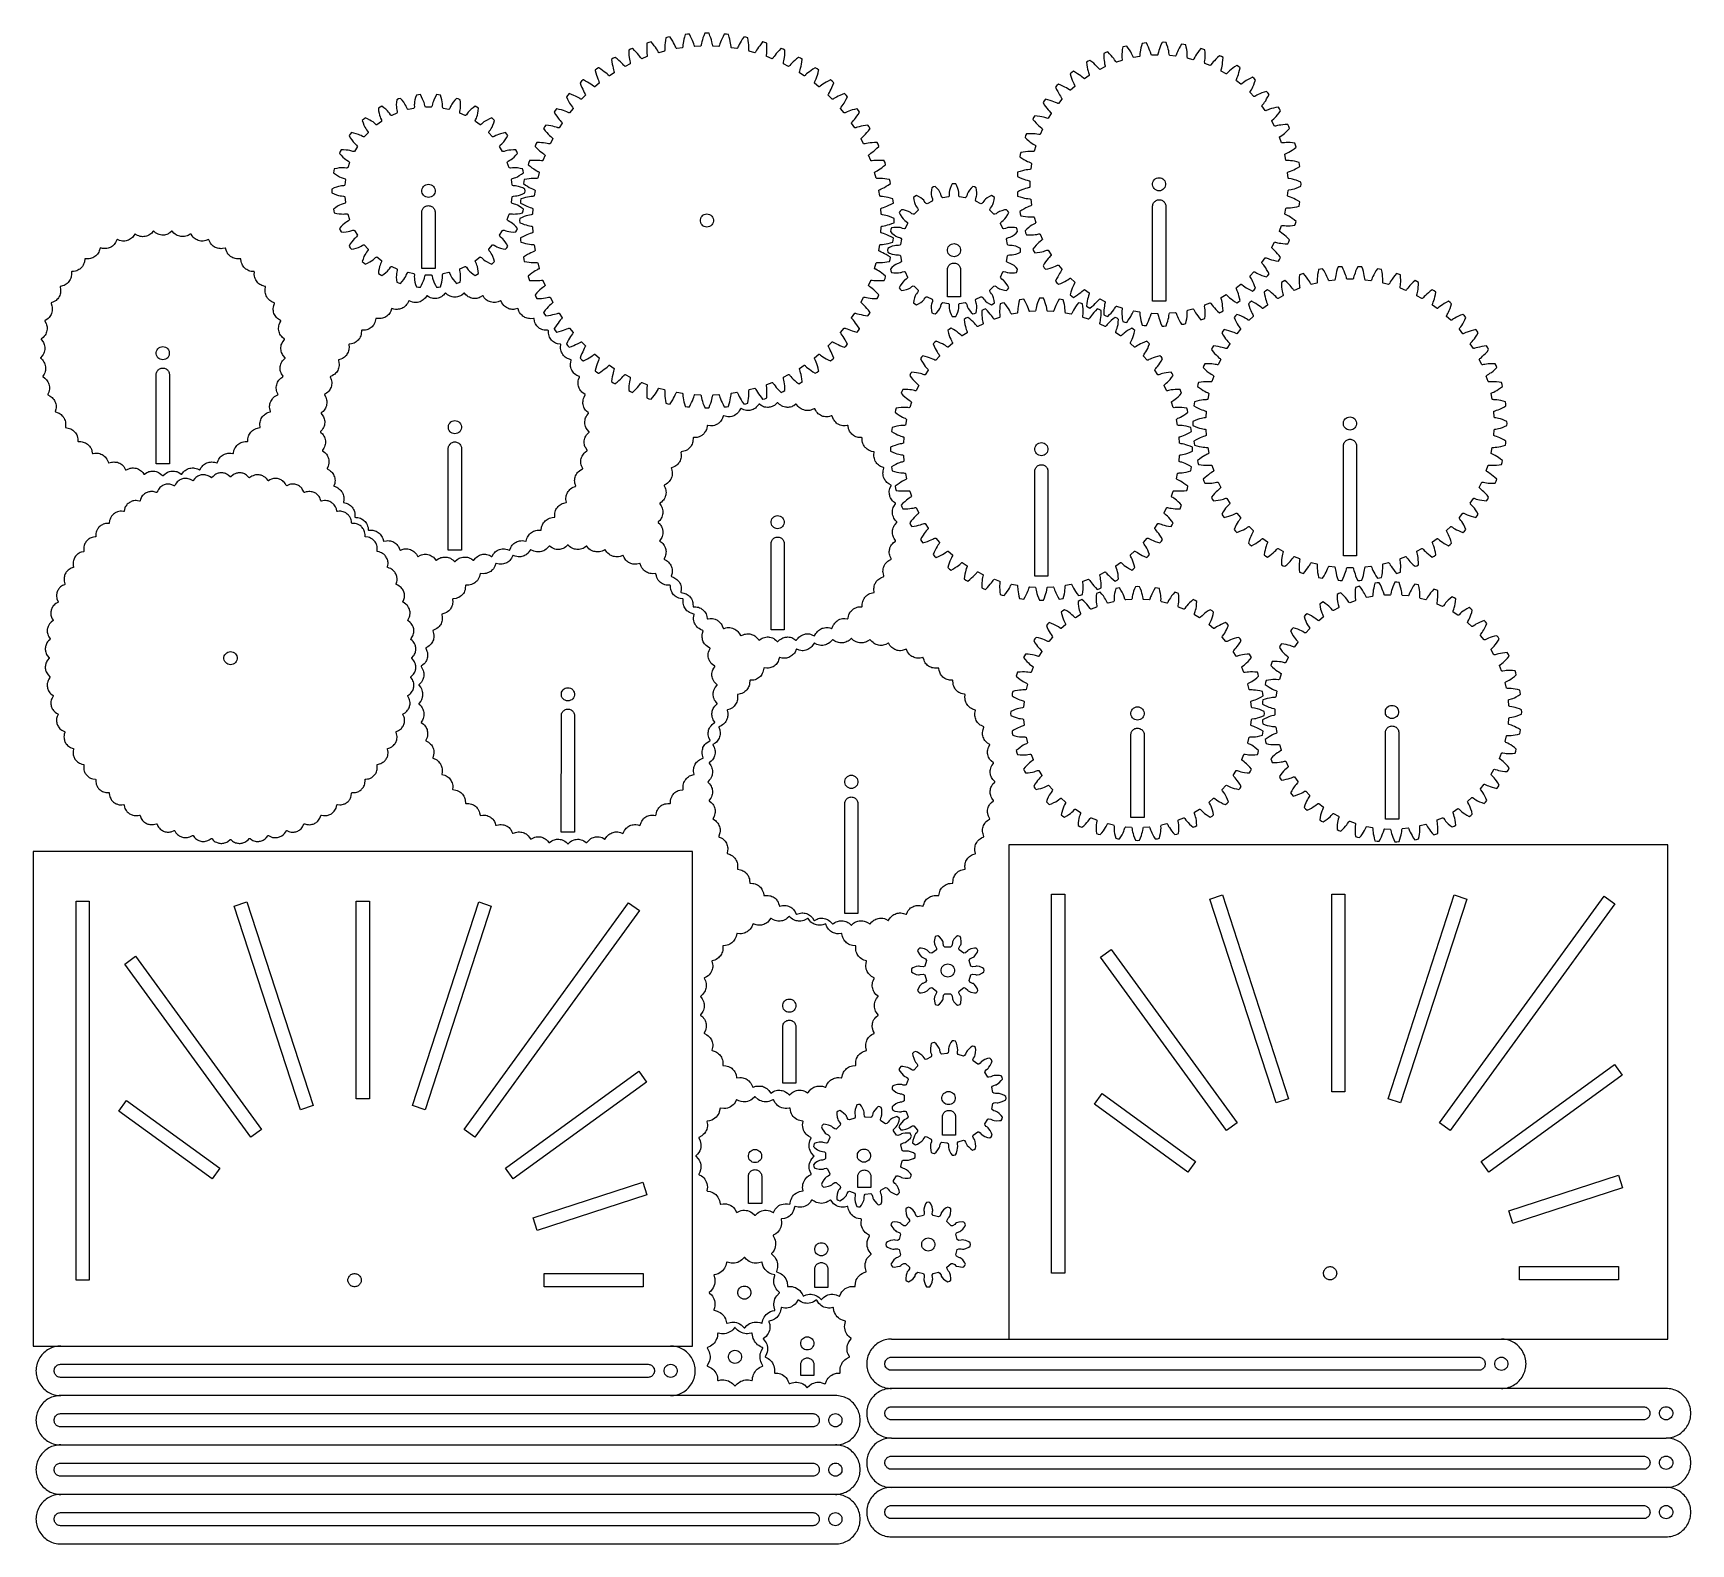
# Model space of a CAD drawing. Extents: x 1 to 101, y 0 to 92.
import ezdxf

# ---------------------------------------------------------------- set-up
doc = ezdxf.new("R2010")
doc.units = 0
doc.layers.get('0').update_dxf_attribs({"linetype": 'CONTINUOUS'})
doc.layers.add('OPENJSCAD', color=7, linetype='CONTINUOUS')

# ---------------------------------------------------------------- blocks, each defined once
blk = doc.blocks.new('_____1')
for p, q in [((0, 0), (-40, 0)), ((-40, 0), (-40, -30)), ((0, -30), (0, 0)), ((-37.4, -3), (-36.6, -3)), ((-37.4, -26), (-37.4, -3)), ((-36.6, -3), (-36.6, -26)), ((-20.399994, -3), (-19.600006, -3)), ((-20.399994, -15), (-20.399994, -3)), ((-19.600006, -3), (-19.600006, -15)), ((-27.79683, -3.2983), (-27.03598, -3.051)), ((-23.7796, -15.661972), (-27.79683, -3.2983)), ((-27.03598, -3.051), (-23.01875, -15.414764)), ((-16.98125, -15.414764), (-12.96402, -3.051)), ((-12.20317, -3.2983), (-16.2204, -15.661972)), ((-13.85797, -16.86569), (-3.8656, -3.1124)), ((-3.2184, -3.5826), (-13.21077, -17.33592)), ((-12.96402, -3.051), (-12.20317, -3.2983)), ((-3.8656, -3.1124), (-3.2184, -3.5826)), ((-34.4305, -6.81871), (-33.7832, -6.34848)), ((-26.78923, -17.33592), (-34.4305, -6.81871)), ((-33.7832, -6.34848), (-26.14203, -16.86569)), ((-11.33594, -19.21075), (-3.2458, -13.33292)), ((-2.7755, -13.98012), (-10.86571, -19.85796)), ((-3.2458, -13.33292), (-2.7755, -13.98012)), ((-19.600006, -15), (-20.399994, -15)), ((-34.7974, -15.743469), (-34.3272, -15.096252)), ((-29.13429, -19.85796), (-34.7974, -15.743469)), ((-34.3272, -15.096252), (-28.66406, -19.21075)), ((-23.01875, -15.414764), (-23.7796, -15.661972)), ((-16.2204, -15.661972), (-16.98125, -15.414764)), ((-26.14203, -16.86569), (-26.78923, -17.33592)), ((-13.21077, -17.33592), (-13.85797, -16.86569)), ((-28.66406, -19.21075), (-29.13429, -19.85796)), ((-10.86571, -19.85796), (-11.33594, -19.21075)), ((-9.662, -22.22038), (-3.0046, -20.05727)), ((-3.0046, -20.05727), (-2.7574, -20.81812)), ((-2.7574, -20.81812), (-9.4148, -22.98123)), ((-9.4148, -22.98123), (-9.662, -22.22038)), ((-36.6, -26), (-37.4, -26)), ((-20.899994, -26), (-20.896835, -25.9499)), ((-20.896835, -26.0501), (-20.899994, -26)), ((-20.896835, -25.9499), (-20.887421, -25.9005)), ((-20.887421, -26.0995), (-20.896835, -26.0501)), ((-20.887421, -25.9005), (-20.871902, -25.8527)), ((-20.871902, -26.1472), (-20.887421, -26.0995)), ((-20.871902, -25.8527), (-20.85051, -25.8073)), ((-20.85051, -26.1927), (-20.871902, -26.1472)), ((-20.85051, -25.8073), (-20.823593, -25.7649)), ((-20.823593, -25.7649), (-20.79158, -25.7262)), ((-20.79158, -25.7262), (-20.754959, -25.6918)), ((-20.754959, -25.6918), (-20.714325, -25.6623)), ((-20.714325, -25.6623), (-20.670303, -25.6381)), ((-20.670303, -25.6381), (-20.623596, -25.6196)), ((-20.623596, -25.6196), (-20.574951, -25.6071)), ((-20.574951, -25.6071), (-20.525116, -25.6008)), ((-20.525116, -25.6008), (-20.474869, -25.6008)), ((-20.474869, -25.6008), (-20.425034, -25.6071)), ((-20.425034, -25.6071), (-20.376389, -25.6196)), ((-20.376389, -25.6196), (-20.329681, -25.6381)), ((-20.329681, -25.6381), (-20.28566, -25.6623)), ((-20.28566, -25.6623), (-20.245026, -25.6918)), ((-20.245026, -25.6918), (-20.208405, -25.7262)), ((-20.208405, -25.7262), (-20.176392, -25.7649)), ((-20.176392, -25.7649), (-20.149475, -25.8073)), ((-20.149475, -25.8073), (-20.128082, -25.8527)), ((-20.128082, -26.1472), (-20.149475, -26.1927)), ((-20.128082, -25.8527), (-20.112564, -25.9005)), ((-20.112564, -26.0995), (-20.128082, -26.1472)), ((-20.112564, -25.9005), (-20.103149, -25.9499)), ((-20.103149, -26.0501), (-20.112564, -26.0995)), ((-20.103149, -25.9499), (-20.099991, -26)), ((-20.099991, -26), (-20.103149, -26.0501)), ((-9, -25.6), (-3, -25.6)), ((-9, -26.4), (-9, -25.6)), ((-3, -25.6), (-3, -26.4)), ((-20.823593, -26.2351), (-20.85051, -26.1927)), ((-20.79158, -26.2738), (-20.823593, -26.2351)), ((-20.754959, -26.3082), (-20.79158, -26.2738)), ((-20.714325, -26.3377), (-20.754959, -26.3082)), ((-20.670303, -26.3619), (-20.714325, -26.3377)), ((-20.623596, -26.3804), (-20.670303, -26.3619)), ((-20.574951, -26.3929), (-20.623596, -26.3804)), ((-20.525116, -26.3992), (-20.574951, -26.3929)), ((-20.474869, -26.3992), (-20.525116, -26.3992)), ((-20.425034, -26.3929), (-20.474869, -26.3992)), ((-20.376389, -26.3804), (-20.425034, -26.3929)), ((-20.329681, -26.3619), (-20.376389, -26.3804)), ((-20.28566, -26.3377), (-20.329681, -26.3619)), ((-20.245026, -26.3082), (-20.28566, -26.3377)), ((-20.208405, -26.2738), (-20.245026, -26.3082)), ((-20.176392, -26.2351), (-20.208405, -26.2738)), ((-20.149475, -26.1927), (-20.176392, -26.2351)), ((-3, -26.4), (-9, -26.4)), ((-40, -30), (0, -30))]:
    blk.add_line(p, q)

msp = doc.modelspace()

# ---------------------------------------------------------------- linework, layer by layer
for p, q in [((68.44, 81.43), (68.45, 81.48)), ((68.45, 81.48), (68.47, 81.53)), ((68.47, 81.53), (68.49, 81.57)), ((68.49, 81.57), (68.52, 81.61)), ((68.52, 81.61), (68.56, 81.65)), ((68.56, 81.65), (68.6, 81.68)), ((68.6, 81.68), (68.64, 81.71)), ((68.64, 81.71), (68.69, 81.73)), ((68.69, 81.73), (68.73, 81.75)), ((68.73, 81.75), (68.78, 81.76)), ((68.78, 81.76), (68.83, 81.76)), ((68.83, 81.76), (68.88, 81.76)), ((68.88, 81.76), (68.93, 81.75)), ((68.93, 81.75), (68.98, 81.73)), ((68.98, 81.73), (69.03, 81.71)), ((69.03, 81.71), (69.07, 81.68)), ((69.07, 81.68), (69.11, 81.65)), ((69.11, 81.65), (69.14, 81.61)), ((69.14, 81.61), (69.17, 81.57)), ((69.17, 81.57), (69.19, 81.53)), ((69.19, 81.53), (69.21, 81.48)), ((69.21, 81.48), (69.23, 81.43)), ((24.09, 81.03), (24.1, 81.08)), ((24.09, 77.59), (24.09, 81.03)), ((24.1, 81.08), (24.11, 81.13)), ((24.11, 81.13), (24.13, 81.18)), ((24.13, 81.18), (24.15, 81.22)), ((24.15, 81.22), (24.18, 81.26)), ((24.18, 81.26), (24.22, 81.3)), ((24.22, 81.3), (24.26, 81.33)), ((24.26, 81.33), (24.3, 81.36)), ((24.3, 81.36), (24.34, 81.38)), ((24.34, 81.38), (24.39, 81.39)), ((24.39, 81.39), (24.44, 81.4)), ((24.44, 81.4), (24.49, 81.41)), ((24.49, 81.41), (24.54, 81.4)), ((24.54, 81.4), (24.59, 81.39)), ((24.59, 81.39), (24.64, 81.38)), ((24.64, 81.38), (24.68, 81.36)), ((24.68, 81.36), (24.73, 81.33)), ((24.73, 81.33), (24.77, 81.3)), ((24.77, 81.3), (24.8, 81.26)), ((24.8, 81.26), (24.83, 81.22)), ((24.83, 81.22), (24.85, 81.18)), ((24.85, 81.18), (24.87, 81.13)), ((24.87, 81.13), (24.88, 81.08)), ((24.88, 81.08), (24.89, 81.03)), ((24.89, 81.03), (24.89, 77.59)), ((68.43, 81.38), (68.44, 81.43)), ((68.43, 75.6), (68.43, 81.38)), ((69.23, 81.43), (69.23, 81.38)), ((69.23, 81.38), (69.23, 75.6)), ((6.53, 79.48), (6.48, 79.43)), ((6.58, 79.53), (6.53, 79.48)), ((6.67, 79.67), (6.58, 79.53)), ((6.69, 79.68), (6.67, 79.67)), ((6.7, 79.68), (6.69, 79.68)), ((6.83, 79.6), (6.7, 79.68)), ((6.92, 79.57), (6.83, 79.6)), ((7.01, 79.54), (6.92, 79.57)), ((7.08, 79.53), (7.01, 79.54)), ((7.15, 79.52), (7.08, 79.53)), ((7.23, 79.53), (7.15, 79.52)), ((7.3, 79.54), (7.23, 79.53)), ((7.38, 79.56), (7.3, 79.54)), ((7.45, 79.58), (7.38, 79.56)), ((7.52, 79.61), (7.45, 79.58)), ((7.58, 79.65), (7.52, 79.61)), ((7.65, 79.69), (7.58, 79.65)), ((7.7, 79.74), (7.65, 79.69)), ((7.77, 79.83), (7.7, 79.74)), ((7.8, 79.85), (7.77, 79.83)), ((7.81, 79.85), (7.8, 79.85)), ((7.83, 79.85), (7.81, 79.85)), ((7.94, 79.76), (7.83, 79.85)), ((8.02, 79.71), (7.94, 79.76)), ((8.1, 79.67), (8.02, 79.71)), ((8.16, 79.65), (8.1, 79.67)), ((8.24, 79.63), (8.16, 79.65)), ((8.31, 79.62), (8.24, 79.63)), ((8.39, 79.62), (8.31, 79.62)), ((8.47, 79.62), (8.39, 79.62)), ((8.54, 79.64), (8.47, 79.62)), ((8.61, 79.65), (8.54, 79.64)), ((8.68, 79.68), (8.61, 79.65)), ((8.73, 79.71), (8.68, 79.68)), ((8.8, 79.75), (8.73, 79.71)), ((8.93, 79.85), (8.8, 79.75)), ((8.95, 79.85), (8.93, 79.85)), ((8.96, 79.84), (8.95, 79.85)), ((9.05, 79.74), (8.96, 79.84)), ((9.12, 79.68), (9.05, 79.74)), ((9.19, 79.63), (9.12, 79.68)), ((9.25, 79.6), (9.19, 79.63)), ((9.32, 79.57), (9.25, 79.6)), ((9.4, 79.55), (9.32, 79.57)), ((9.47, 79.53), (9.4, 79.55)), ((9.55, 79.53), (9.47, 79.53)), ((9.62, 79.53), (9.55, 79.53)), ((9.7, 79.53), (9.62, 79.53)), ((9.77, 79.55), (9.7, 79.53)), ((9.85, 79.57), (9.77, 79.55)), ((9.92, 79.6), (9.85, 79.57)), ((10.03, 79.67), (9.92, 79.6)), ((10.06, 79.68), (10.03, 79.67)), ((10.07, 79.68), (10.06, 79.68)), ((10.09, 79.67), (10.07, 79.68)), ((10.15, 79.57), (10.09, 79.67)), ((10.21, 79.49), (10.15, 79.57)), ((10.27, 79.43), (10.21, 79.49)), ((4.42, 78.47), (4.37, 78.42)), ((4.46, 78.53), (4.42, 78.47)), ((4.49, 78.59), (4.46, 78.53)), ((4.52, 78.66), (4.49, 78.59)), ((4.57, 78.82), (4.52, 78.66)), ((4.58, 78.83), (4.57, 78.82)), ((4.6, 78.84), (4.58, 78.83)), ((4.71, 78.81), (4.6, 78.84)), ((4.82, 78.8), (4.71, 78.81)), ((4.9, 78.8), (4.82, 78.8)), ((4.97, 78.8), (4.9, 78.8)), ((5.05, 78.82), (4.97, 78.8)), ((5.12, 78.84), (5.05, 78.82)), ((5.19, 78.87), (5.12, 78.84)), ((5.26, 78.91), (5.19, 78.87)), ((5.32, 78.95), (5.26, 78.91)), ((5.38, 79), (5.32, 78.95)), ((5.43, 79.05), (5.38, 79)), ((5.47, 79.1), (5.43, 79.05)), ((5.51, 79.17), (5.47, 79.1)), ((5.59, 79.33), (5.51, 79.17)), ((5.61, 79.34), (5.59, 79.33)), ((5.62, 79.34), (5.61, 79.34)), ((5.75, 79.29), (5.62, 79.34)), ((5.84, 79.26), (5.75, 79.29)), ((5.93, 79.25), (5.84, 79.26)), ((6, 79.25), (5.93, 79.25)), ((6.07, 79.25), (6, 79.25)), ((6.15, 79.27), (6.07, 79.25)), ((6.22, 79.29), (6.15, 79.27)), ((6.29, 79.31), (6.22, 79.29)), ((6.36, 79.35), (6.29, 79.31)), ((6.42, 79.39), (6.36, 79.35)), ((6.48, 79.43), (6.42, 79.39)), ((10.33, 79.39), (10.27, 79.43)), ((10.39, 79.35), (10.33, 79.39)), ((10.46, 79.32), (10.39, 79.35)), ((10.53, 79.29), (10.46, 79.32)), ((10.6, 79.27), (10.53, 79.29)), ((10.68, 79.25), (10.6, 79.27)), ((10.75, 79.25), (10.68, 79.25)), ((10.82, 79.25), (10.75, 79.25)), ((10.91, 79.26), (10.82, 79.25)), ((10.98, 79.28), (10.91, 79.26)), ((11.14, 79.34), (10.98, 79.28)), ((11.16, 79.33), (11.14, 79.34)), ((11.17, 79.32), (11.16, 79.33)), ((11.22, 79.2), (11.17, 79.32)), ((11.27, 79.12), (11.22, 79.2)), ((11.32, 79.05), (11.27, 79.12)), ((11.37, 79), (11.32, 79.05)), ((11.43, 78.95), (11.37, 79)), ((11.49, 78.91), (11.43, 78.95)), ((11.56, 78.87), (11.49, 78.91)), ((11.63, 78.84), (11.56, 78.87)), ((11.7, 78.82), (11.63, 78.84)), ((11.78, 78.8), (11.7, 78.82)), ((11.85, 78.8), (11.78, 78.8)), ((11.91, 78.79), (11.85, 78.8)), ((11.99, 78.8), (11.91, 78.79)), ((12.16, 78.83), (11.99, 78.8)), ((12.17, 78.83), (12.16, 78.83)), ((12.18, 78.82), (12.17, 78.83)), ((12.21, 78.71), (12.18, 78.82)), ((12.25, 78.61), (12.21, 78.71)), ((12.29, 78.53), (12.25, 78.61)), ((12.33, 78.47), (12.29, 78.53)), ((12.38, 78.42), (12.33, 78.47)), ((3.15, 77.45), (3.07, 77.43)), ((3.21, 77.48), (3.15, 77.45)), ((3.28, 77.52), (3.21, 77.48)), ((3.34, 77.56), (3.28, 77.52)), ((3.4, 77.61), (3.34, 77.56)), ((3.45, 77.66), (3.4, 77.61)), ((3.5, 77.72), (3.45, 77.66)), ((3.54, 77.79), (3.5, 77.72)), ((3.57, 77.85), (3.54, 77.79)), ((3.6, 77.93), (3.57, 77.85)), ((3.62, 78), (3.6, 77.93)), ((3.65, 78.17), (3.62, 78)), ((3.66, 78.18), (3.65, 78.17)), ((3.67, 78.18), (3.66, 78.18)), ((3.81, 78.17), (3.67, 78.18)), ((3.9, 78.18), (3.81, 78.17)), ((3.99, 78.19), (3.9, 78.18)), ((4.05, 78.21), (3.99, 78.19)), ((4.12, 78.24), (4.05, 78.21)), ((4.19, 78.27), (4.12, 78.24)), ((4.26, 78.32), (4.19, 78.27)), ((4.32, 78.36), (4.26, 78.32)), ((4.37, 78.42), (4.32, 78.36)), ((12.43, 78.37), (12.38, 78.42)), ((12.49, 78.32), (12.43, 78.37)), ((12.56, 78.28), (12.49, 78.32)), ((12.63, 78.24), (12.56, 78.28)), ((12.7, 78.21), (12.63, 78.24)), ((12.76, 78.19), (12.7, 78.21)), ((12.85, 78.18), (12.76, 78.19)), ((12.93, 78.17), (12.85, 78.18)), ((13.09, 78.18), (12.93, 78.17)), ((13.1, 78.17), (13.09, 78.18)), ((13.11, 78.16), (13.1, 78.17)), ((13.13, 78.02), (13.11, 78.16)), ((13.15, 77.93), (13.13, 78.02)), ((13.18, 77.85), (13.15, 77.93)), ((13.21, 77.79), (13.18, 77.85)), ((13.25, 77.73), (13.21, 77.79)), ((13.3, 77.67), (13.25, 77.73)), ((13.35, 77.61), (13.3, 77.67)), ((13.41, 77.56), (13.35, 77.61)), ((13.47, 77.52), (13.41, 77.56)), ((13.54, 77.48), (13.47, 77.52)), ((13.6, 77.45), (13.54, 77.48)), ((13.66, 77.43), (13.6, 77.45)), ((24.89, 77.59), (24.09, 77.59)), ((55.98, 77.55), (55.99, 77.6)), ((55.98, 75.88), (55.98, 77.55)), ((55.99, 77.6), (56, 77.65)), ((56, 77.65), (56.02, 77.69)), ((56.02, 77.69), (56.04, 77.74)), ((56.04, 77.74), (56.07, 77.78)), ((56.07, 77.78), (56.11, 77.82)), ((56.11, 77.82), (56.15, 77.85)), ((56.15, 77.85), (56.19, 77.87)), ((56.19, 77.87), (56.23, 77.9)), ((56.23, 77.9), (56.28, 77.91)), ((56.28, 77.91), (56.33, 77.92)), ((56.33, 77.92), (56.38, 77.92)), ((56.38, 77.92), (56.43, 77.92)), ((56.43, 77.92), (56.48, 77.91)), ((56.48, 77.91), (56.53, 77.9)), ((56.53, 77.9), (56.57, 77.87)), ((56.57, 77.87), (56.62, 77.85)), ((56.62, 77.85), (56.65, 77.82)), ((56.65, 77.82), (56.69, 77.78)), ((56.69, 77.78), (56.72, 77.74)), ((56.72, 77.74), (56.74, 77.69)), ((56.74, 77.69), (56.76, 77.65)), ((56.76, 77.65), (56.77, 77.6)), ((56.77, 77.6), (56.78, 77.55)), ((56.78, 77.55), (56.78, 75.88)), ((2.15, 76.49), (2.14, 76.48)), ((2.14, 76.48), (2.17, 76.31)), ((2.16, 76.5), (2.15, 76.49)), ((2.29, 76.53), (2.16, 76.5)), ((2.38, 76.56), (2.29, 76.53)), ((2.46, 76.6), (2.38, 76.56)), ((2.51, 76.64), (2.46, 76.6)), ((2.57, 76.68), (2.51, 76.64)), ((2.63, 76.74), (2.57, 76.68)), ((2.68, 76.8), (2.63, 76.74)), ((2.72, 76.86), (2.68, 76.8)), ((2.76, 76.93), (2.72, 76.86)), ((2.79, 77), (2.76, 76.93)), ((2.81, 77.06), (2.79, 77)), ((2.82, 77.13), (2.81, 77.06)), ((2.83, 77.2), (2.82, 77.13)), ((2.85, 77.4), (2.83, 77.39)), ((2.83, 77.39), (2.83, 77.38)), ((2.83, 77.38), (2.83, 77.2)), ((2.96, 77.41), (2.85, 77.4)), ((3.07, 77.43), (2.96, 77.41)), ((13.74, 77.41), (13.66, 77.43)), ((13.91, 77.4), (13.74, 77.41)), ((13.92, 77.39), (13.91, 77.4)), ((13.93, 77.37), (13.92, 77.39)), ((13.92, 77.22), (13.93, 77.37)), ((13.93, 77.13), (13.92, 77.22)), ((13.95, 77.04), (13.93, 77.13)), ((13.98, 76.98), (13.95, 77.04)), ((14.01, 76.91), (13.98, 76.98)), ((14.05, 76.84), (14.01, 76.91)), ((14.09, 76.78), (14.05, 76.84)), ((14.14, 76.72), (14.09, 76.78)), ((14.2, 76.67), (14.14, 76.72)), ((14.26, 76.62), (14.2, 76.67)), ((14.32, 76.59), (14.26, 76.62)), ((14.39, 76.55), (14.32, 76.59)), ((14.46, 76.53), (14.39, 76.55)), ((14.57, 76.5), (14.46, 76.53)), ((14.6, 76.49), (14.57, 76.5)), ((14.59, 76.33), (14.61, 76.46)), ((14.61, 76.48), (14.6, 76.49)), ((14.61, 76.46), (14.61, 76.48)), ((1.61, 75.5), (1.6, 75.49)), ((1.6, 75.49), (1.6, 75.47)), ((1.6, 75.47), (1.65, 75.32)), ((1.75, 75.56), (1.61, 75.5)), ((1.83, 75.6), (1.75, 75.56)), ((1.9, 75.65), (1.83, 75.6)), ((1.95, 75.7), (1.9, 75.65)), ((2, 75.76), (1.95, 75.7)), ((2.05, 75.82), (2, 75.76)), ((2.08, 75.89), (2.05, 75.82)), ((2.12, 75.96), (2.08, 75.89)), ((2.14, 76.03), (2.12, 75.96)), ((2.16, 76.1), (2.14, 76.03)), ((2.17, 76.17), (2.16, 76.1)), ((2.17, 76.31), (2.17, 76.23)), ((2.17, 76.23), (2.17, 76.17)), ((14.58, 76.23), (14.59, 76.33)), ((14.59, 76.15), (14.58, 76.23)), ((14.6, 76.08), (14.59, 76.15)), ((14.62, 76.01), (14.6, 76.08)), ((14.65, 75.93), (14.62, 76.01)), ((14.68, 75.87), (14.65, 75.93)), ((14.72, 75.8), (14.68, 75.87)), ((14.77, 75.74), (14.72, 75.8)), ((14.82, 75.69), (14.77, 75.74)), ((14.87, 75.64), (14.82, 75.69)), ((14.92, 75.6), (14.87, 75.64)), ((14.99, 75.56), (14.92, 75.6)), ((15.14, 75.5), (14.99, 75.56)), ((15.11, 75.34), (15.15, 75.47)), ((15.15, 75.48), (15.14, 75.5)), ((15.15, 75.47), (15.15, 75.48)), ((23.22, 75.47), (23.17, 75.41)), ((23.3, 75.62), (23.22, 75.47)), ((23.31, 75.62), (23.3, 75.62)), ((23.32, 75.62), (23.31, 75.62)), ((23.43, 75.58), (23.32, 75.62)), ((23.53, 75.54), (23.43, 75.58)), ((23.61, 75.53), (23.53, 75.54)), ((23.68, 75.52), (23.61, 75.53)), ((23.75, 75.53), (23.68, 75.52)), ((23.83, 75.53), (23.75, 75.53)), ((23.9, 75.55), (23.83, 75.53)), ((23.98, 75.57), (23.9, 75.55)), ((24.05, 75.6), (23.98, 75.57)), ((24.11, 75.64), (24.05, 75.6)), ((24.17, 75.68), (24.11, 75.64)), ((24.23, 75.74), (24.17, 75.68)), ((24.29, 75.79), (24.23, 75.74)), ((24.39, 75.93), (24.29, 75.79)), ((24.4, 75.94), (24.39, 75.93)), ((24.41, 75.94), (24.4, 75.94)), ((24.54, 75.86), (24.41, 75.94)), ((24.62, 75.82), (24.54, 75.86)), ((24.71, 75.8), (24.62, 75.82)), ((24.78, 75.78), (24.71, 75.8)), ((24.85, 75.78), (24.78, 75.78)), ((24.92, 75.78), (24.85, 75.78)), ((25, 75.78), (24.92, 75.78)), ((25.08, 75.8), (25, 75.78)), ((25.15, 75.82), (25.08, 75.8)), ((25.22, 75.85), (25.15, 75.82)), ((25.28, 75.88), (25.22, 75.85)), ((25.35, 75.93), (25.28, 75.88)), ((25.4, 75.98), (25.35, 75.93)), ((25.49, 76.07), (25.4, 75.98)), ((25.52, 76.09), (25.49, 76.07)), ((25.53, 76.09), (25.52, 76.09)), ((25.55, 76.09), (25.53, 76.09)), ((25.65, 76), (25.55, 76.09)), ((25.73, 75.95), (25.65, 76)), ((25.81, 75.91), (25.73, 75.95)), ((25.87, 75.89), (25.81, 75.91)), ((25.94, 75.87), (25.87, 75.89)), ((26.02, 75.86), (25.94, 75.87)), ((26.1, 75.86), (26.02, 75.86)), ((26.17, 75.86), (26.1, 75.86)), ((26.25, 75.88), (26.17, 75.86)), ((26.32, 75.89), (26.25, 75.88)), ((26.38, 75.92), (26.32, 75.89)), ((26.44, 75.94), (26.38, 75.92)), ((26.51, 75.98), (26.44, 75.94)), ((26.65, 76.09), (26.51, 75.98)), ((26.67, 76.09), (26.65, 76.09)), ((26.68, 76.09), (26.67, 76.09)), ((26.77, 75.99), (26.68, 76.09)), ((26.84, 75.93), (26.77, 75.99)), ((26.91, 75.88), (26.84, 75.93)), ((26.98, 75.85), (26.91, 75.88)), ((27.04, 75.82), (26.98, 75.85)), ((27.12, 75.8), (27.04, 75.82)), ((27.19, 75.78), (27.12, 75.8)), ((27.27, 75.78), (27.19, 75.78)), ((27.34, 75.78), (27.27, 75.78)), ((27.42, 75.78), (27.34, 75.78)), ((27.48, 75.8), (27.42, 75.78)), ((27.57, 75.82), (27.48, 75.8)), ((27.64, 75.85), (27.57, 75.82)), ((27.78, 75.94), (27.64, 75.85)), ((27.79, 75.94), (27.78, 75.94)), ((27.81, 75.93), (27.79, 75.94)), ((27.88, 75.82), (27.81, 75.93)), ((27.94, 75.75), (27.88, 75.82)), ((28, 75.69), (27.94, 75.75)), ((28.06, 75.65), (28, 75.69)), ((28.12, 75.61), (28.06, 75.65)), ((28.19, 75.58), (28.12, 75.61)), ((28.26, 75.56), (28.19, 75.58)), ((28.34, 75.54), (28.26, 75.56)), ((28.41, 75.53), (28.34, 75.54)), ((28.49, 75.52), (28.41, 75.53)), ((28.56, 75.53), (28.49, 75.52)), ((28.64, 75.54), (28.56, 75.53)), ((28.72, 75.56), (28.64, 75.54)), ((28.87, 75.63), (28.72, 75.56)), ((28.89, 75.62), (28.87, 75.63)), ((28.9, 75.61), (28.89, 75.62)), ((28.95, 75.51), (28.9, 75.61)), ((29, 75.42), (28.95, 75.51)), ((56.78, 75.88), (55.98, 75.88)), ((69.23, 75.6), (68.43, 75.6)), ((1.23, 74.43), (1.22, 74.42)), ((1.34, 74.5), (1.23, 74.43)), ((1.42, 74.56), (1.34, 74.5)), ((1.48, 74.62), (1.42, 74.56)), ((1.52, 74.67), (1.48, 74.62)), ((1.56, 74.73), (1.52, 74.67)), ((1.6, 74.8), (1.56, 74.73)), ((1.63, 74.87), (1.6, 74.8)), ((1.65, 74.95), (1.63, 74.87)), ((1.65, 75.32), (1.67, 75.25)), ((1.67, 75.02), (1.65, 74.95)), ((1.67, 75.25), (1.67, 75.16)), ((1.67, 75.16), (1.67, 75.09)), ((1.67, 75.09), (1.67, 75.02)), ((15.08, 75.17), (15.09, 75.25)), ((15.08, 75.09), (15.08, 75.17)), ((15.09, 75.02), (15.08, 75.09)), ((15.09, 75.25), (15.11, 75.34)), ((15.1, 74.95), (15.09, 75.02)), ((15.12, 74.87), (15.1, 74.95)), ((15.15, 74.8), (15.12, 74.87)), ((15.19, 74.74), (15.15, 74.8)), ((15.23, 74.67), (15.19, 74.74)), ((15.27, 74.62), (15.23, 74.67)), ((15.34, 74.56), (15.27, 74.62)), ((15.4, 74.51), (15.34, 74.56)), ((15.51, 74.44), (15.4, 74.51)), ((15.53, 74.42), (15.51, 74.44)), ((21.29, 74.55), (21.26, 74.39)), ((21.3, 74.56), (21.29, 74.55)), ((21.32, 74.56), (21.3, 74.56)), ((21.45, 74.55), (21.32, 74.56)), ((21.54, 74.55), (21.45, 74.55)), ((21.63, 74.55), (21.54, 74.55)), ((21.7, 74.57), (21.63, 74.55)), ((21.77, 74.59), (21.7, 74.57)), ((21.84, 74.62), (21.77, 74.59)), ((21.9, 74.66), (21.84, 74.62)), ((21.97, 74.7), (21.9, 74.66)), ((22.03, 74.75), (21.97, 74.7)), ((22.08, 74.8), (22.03, 74.75)), ((22.12, 74.86), (22.08, 74.8)), ((22.17, 74.93), (22.12, 74.86)), ((22.2, 75), (22.17, 74.93)), ((22.26, 75.15), (22.2, 75)), ((22.27, 75.16), (22.26, 75.15)), ((22.28, 75.16), (22.27, 75.16)), ((22.4, 75.13), (22.28, 75.16)), ((22.5, 75.11), (22.4, 75.13)), ((22.59, 75.11), (22.5, 75.11)), ((22.66, 75.12), (22.59, 75.11)), ((22.73, 75.13), (22.66, 75.12)), ((22.8, 75.15), (22.73, 75.13)), ((22.87, 75.17), (22.8, 75.15)), ((22.94, 75.21), (22.87, 75.17)), ((23.01, 75.25), (22.94, 75.21)), ((23.06, 75.29), (23.01, 75.25)), ((23.12, 75.34), (23.06, 75.29)), ((23.17, 75.41), (23.12, 75.34)), ((29.06, 75.35), (29, 75.42)), ((29.11, 75.3), (29.06, 75.35)), ((29.16, 75.26), (29.11, 75.3)), ((29.23, 75.22), (29.16, 75.26)), ((29.3, 75.18), (29.23, 75.22)), ((29.37, 75.15), (29.3, 75.18)), ((29.44, 75.13), (29.37, 75.15)), ((29.51, 75.12), (29.44, 75.13)), ((29.58, 75.11), (29.51, 75.12)), ((29.67, 75.11), (29.58, 75.11)), ((29.74, 75.12), (29.67, 75.11)), ((29.91, 75.16), (29.74, 75.12)), ((29.92, 75.16), (29.91, 75.16)), ((29.93, 75.15), (29.92, 75.16)), ((29.98, 75.01), (29.93, 75.15)), ((30.02, 74.93), (29.98, 75.01)), ((30.07, 74.85), (30.02, 74.93)), ((30.11, 74.8), (30.07, 74.85)), ((30.17, 74.75), (30.11, 74.8)), ((30.22, 74.7), (30.17, 74.75)), ((30.29, 74.66), (30.22, 74.7)), ((30.35, 74.62), (30.29, 74.66)), ((30.42, 74.59), (30.35, 74.62)), ((30.49, 74.57), (30.42, 74.59)), ((30.56, 74.55), (30.49, 74.57)), ((30.63, 74.55), (30.56, 74.55)), ((30.7, 74.54), (30.63, 74.55)), ((30.87, 74.56), (30.7, 74.54)), ((30.89, 74.56), (30.87, 74.56)), ((30.9, 74.55), (30.89, 74.56)), ((30.92, 74.4), (30.9, 74.55)), ((1.18, 73.48), (1.12, 73.41)), ((1.23, 73.55), (1.18, 73.48)), ((1.22, 74.42), (1.22, 74.4)), ((1.22, 74.4), (1.29, 74.25)), ((1.27, 73.61), (1.23, 73.55)), ((1.3, 73.68), (1.27, 73.61)), ((1.29, 74.25), (1.32, 74.18)), ((1.32, 73.75), (1.3, 73.68)), ((1.32, 74.18), (1.34, 74.12)), ((1.34, 73.82), (1.32, 73.75)), ((1.34, 74.12), (1.35, 74.05)), ((1.35, 73.9), (1.34, 73.82)), ((1.35, 74.05), (1.35, 73.98)), ((1.35, 73.98), (1.35, 73.9)), ((15.4, 73.98), (15.41, 74.05)), ((15.4, 73.9), (15.4, 73.98)), ((15.41, 73.83), (15.4, 73.9)), ((15.41, 74.05), (15.42, 74.12)), ((15.43, 73.75), (15.41, 73.83)), ((15.42, 74.12), (15.44, 74.2)), ((15.45, 73.68), (15.43, 73.75)), ((15.44, 74.2), (15.48, 74.3)), ((15.48, 73.61), (15.45, 73.68)), ((15.48, 74.3), (15.53, 74.4)), ((15.52, 73.55), (15.48, 73.61)), ((15.57, 73.48), (15.52, 73.55)), ((15.54, 74.41), (15.53, 74.42)), ((15.53, 74.4), (15.54, 74.41)), ((15.62, 73.42), (15.57, 73.48)), ((20.35, 73.44), (20.32, 73.37)), ((20.38, 73.5), (20.35, 73.44)), ((20.4, 73.58), (20.38, 73.5)), ((20.41, 73.66), (20.4, 73.58)), ((20.42, 73.78), (20.41, 73.66)), ((20.43, 73.83), (20.42, 73.82)), ((20.42, 73.82), (20.42, 73.78)), ((20.45, 73.84), (20.43, 73.83)), ((20.59, 73.84), (20.45, 73.84)), ((20.68, 73.85), (20.59, 73.84)), ((20.76, 73.87), (20.68, 73.85)), ((20.82, 73.89), (20.76, 73.87)), ((20.89, 73.93), (20.82, 73.89)), ((20.96, 73.97), (20.89, 73.93)), ((21.02, 74.01), (20.96, 73.97)), ((21.07, 74.06), (21.02, 74.01)), ((21.12, 74.12), (21.07, 74.06)), ((21.17, 74.18), (21.12, 74.12)), ((21.2, 74.24), (21.17, 74.18)), ((21.24, 74.32), (21.2, 74.24)), ((21.26, 74.39), (21.24, 74.32)), ((30.95, 74.32), (30.92, 74.4)), ((30.99, 74.24), (30.95, 74.32)), ((31.02, 74.18), (30.99, 74.24)), ((31.07, 74.12), (31.02, 74.18)), ((31.12, 74.06), (31.07, 74.12)), ((31.17, 74.01), (31.12, 74.06)), ((31.24, 73.96), (31.17, 74.01)), ((31.3, 73.92), (31.24, 73.96)), ((31.37, 73.89), (31.3, 73.92)), ((31.43, 73.87), (31.37, 73.89)), ((31.51, 73.85), (31.43, 73.87)), ((31.59, 73.84), (31.51, 73.85)), ((31.72, 73.84), (31.59, 73.84)), ((31.75, 73.83), (31.72, 73.84)), ((31.76, 73.82), (31.75, 73.83)), ((31.77, 73.81), (31.76, 73.82)), ((31.77, 73.67), (31.77, 73.81)), ((31.79, 73.58), (31.77, 73.67)), ((31.81, 73.5), (31.79, 73.58)), ((31.84, 73.43), (31.81, 73.5)), ((31.87, 73.37), (31.84, 73.43)), ((1.01, 73.32), (1, 73.31)), ((1, 73.31), (1, 73.29)), ((1, 73.29), (1.02, 73.26)), ((1.12, 73.41), (1.01, 73.32)), ((1.02, 73.26), (1.09, 73.17)), ((1.09, 73.17), (1.13, 73.11)), ((1.15, 72.45), (1.11, 72.37)), ((1.13, 73.11), (1.16, 73.03)), ((1.18, 72.52), (1.15, 72.45)), ((1.16, 73.03), (1.18, 72.97)), ((1.18, 72.97), (1.2, 72.9)), ((1.2, 72.59), (1.18, 72.52)), ((1.2, 72.9), (1.21, 72.82)), ((1.21, 72.67), (1.2, 72.59)), ((1.21, 72.82), (1.21, 72.75)), ((1.21, 72.75), (1.21, 72.67)), ((15.54, 72.8), (15.55, 72.88)), ((15.54, 72.72), (15.54, 72.8)), ((15.55, 72.64), (15.54, 72.72)), ((15.55, 72.88), (15.56, 72.95)), ((15.56, 72.57), (15.55, 72.64)), ((15.56, 72.95), (15.59, 73.01)), ((15.58, 72.5), (15.56, 72.57)), ((15.61, 72.43), (15.58, 72.5)), ((15.59, 73.01), (15.62, 73.09)), ((15.64, 72.38), (15.61, 72.43)), ((15.75, 73.31), (15.62, 73.42)), ((15.62, 73.09), (15.67, 73.17)), ((15.67, 73.17), (15.75, 73.28)), ((15.75, 73.3), (15.75, 73.31)), ((15.75, 73.28), (15.75, 73.3)), ((19.59, 72.45), (19.55, 72.39)), ((19.62, 72.52), (19.59, 72.45)), ((19.65, 72.59), (19.62, 72.52)), ((19.66, 72.66), (19.65, 72.59)), ((19.67, 72.98), (19.66, 72.97)), ((19.66, 72.97), (19.68, 72.8)), ((19.67, 72.72), (19.66, 72.66)), ((19.68, 72.99), (19.67, 72.98)), ((19.68, 72.8), (19.67, 72.72)), ((19.82, 73.01), (19.68, 72.99)), ((19.91, 73.04), (19.82, 73.01)), ((19.99, 73.07), (19.91, 73.04)), ((20.05, 73.11), (19.99, 73.07)), ((20.11, 73.15), (20.05, 73.11)), ((20.17, 73.2), (20.11, 73.15)), ((20.23, 73.25), (20.17, 73.2)), ((20.27, 73.31), (20.23, 73.25)), ((20.32, 73.37), (20.27, 73.31)), ((31.92, 73.31), (31.87, 73.37)), ((31.96, 73.25), (31.92, 73.31)), ((32.02, 73.19), (31.96, 73.25)), ((32.08, 73.14), (32.02, 73.19)), ((32.14, 73.1), (32.08, 73.14)), ((32.2, 73.07), (32.14, 73.1)), ((32.26, 73.04), (32.2, 73.07)), ((32.33, 73.02), (32.26, 73.04)), ((32.51, 72.99), (32.33, 73.02)), ((32.52, 72.98), (32.51, 72.99)), ((32.51, 72.83), (32.53, 72.96)), ((32.51, 72.74), (32.51, 72.83)), ((32.53, 72.65), (32.51, 72.74)), ((32.53, 72.96), (32.52, 72.98)), ((32.54, 72.58), (32.53, 72.65)), ((32.57, 72.52), (32.54, 72.58)), ((32.6, 72.45), (32.57, 72.52)), ((32.64, 72.38), (32.6, 72.45)), ((1.06, 72.3), (0.96, 72.18)), ((0.96, 72.18), (0.96, 72.17)), ((0.96, 72.17), (0.96, 72.16)), ((0.96, 72.16), (0.97, 72.14)), ((0.97, 72.14), (1.07, 72.04)), ((1.11, 72.37), (1.06, 72.3)), ((1.07, 72.04), (1.12, 71.99)), ((1.12, 71.99), (1.16, 71.91)), ((1.16, 71.91), (1.19, 71.85)), ((1.19, 71.85), (1.22, 71.78)), ((1.22, 71.78), (1.24, 71.71)), ((1.24, 71.71), (1.25, 71.63)), ((1.25, 71.63), (1.26, 71.56)), ((1.26, 71.48), (1.25, 71.41)), ((1.26, 71.56), (1.26, 71.48)), ((8.07, 71.4), (8.1, 71.44)), ((8.1, 71.44), (8.14, 71.47)), ((8.14, 71.47), (8.18, 71.5)), ((8.18, 71.5), (8.23, 71.52)), ((8.23, 71.52), (8.28, 71.54)), ((8.28, 71.54), (8.33, 71.55)), ((8.33, 71.55), (8.38, 71.55)), ((8.38, 71.55), (8.43, 71.55)), ((8.43, 71.55), (8.48, 71.54)), ((8.48, 71.54), (8.52, 71.52)), ((8.52, 71.52), (8.57, 71.5)), ((8.57, 71.5), (8.61, 71.47)), ((8.61, 71.47), (8.65, 71.44)), ((8.65, 71.44), (8.68, 71.4)), ((15.49, 71.56), (15.5, 71.64)), ((15.5, 71.48), (15.49, 71.56)), ((15.5, 71.64), (15.51, 71.71)), ((15.5, 71.41), (15.5, 71.48)), ((15.51, 71.71), (15.53, 71.79)), ((15.53, 71.79), (15.56, 71.85)), ((15.56, 71.85), (15.59, 71.92)), ((15.59, 71.92), (15.64, 71.99)), ((15.68, 72.31), (15.64, 72.38)), ((15.64, 71.99), (15.71, 72.07)), ((15.79, 72.18), (15.68, 72.31)), ((15.71, 72.07), (15.79, 72.15)), ((15.8, 72.16), (15.79, 72.18)), ((15.79, 72.15), (15.8, 72.16)), ((18.99, 71.41), (18.95, 71.35)), ((19.02, 71.48), (18.99, 71.41)), ((19.04, 71.55), (19.02, 71.48)), ((19.04, 72.05), (19.03, 72.04)), ((19.03, 72.04), (19.03, 72.03)), ((19.03, 72.03), (19.06, 71.86)), ((19.18, 72.09), (19.04, 72.05)), ((19.06, 71.63), (19.04, 71.55)), ((19.06, 71.86), (19.07, 71.78)), ((19.07, 71.7), (19.06, 71.63)), ((19.07, 71.78), (19.07, 71.7)), ((19.27, 72.13), (19.18, 72.09)), ((19.34, 72.18), (19.27, 72.13)), ((19.4, 72.22), (19.34, 72.18)), ((19.45, 72.27), (19.4, 72.22)), ((19.51, 72.32), (19.45, 72.27)), ((19.55, 72.39), (19.51, 72.32)), ((32.69, 72.32), (32.64, 72.38)), ((32.74, 72.26), (32.69, 72.32)), ((32.79, 72.21), (32.74, 72.26)), ((32.85, 72.17), (32.79, 72.21)), ((32.92, 72.13), (32.85, 72.17)), ((32.99, 72.1), (32.92, 72.13)), ((33.15, 72.05), (32.99, 72.1)), ((33.12, 71.8), (33.13, 71.91)), ((33.12, 71.72), (33.12, 71.8)), ((33.12, 71.65), (33.12, 71.72)), ((33.14, 71.58), (33.12, 71.65)), ((33.13, 71.91), (33.16, 72.02)), ((33.16, 71.5), (33.14, 71.58)), ((33.16, 72.04), (33.15, 72.05)), ((33.16, 72.02), (33.16, 72.04)), ((33.19, 71.43), (33.16, 71.5)), ((33.23, 71.36), (33.19, 71.43)), ((1.17, 71.17), (1.09, 71.06)), ((1.09, 71.06), (1.09, 71.04)), ((1.09, 71.04), (1.09, 71.03)), ((1.09, 71.03), (1.22, 70.93)), ((1.21, 71.26), (1.17, 71.17)), ((1.23, 71.34), (1.21, 71.26)), ((1.22, 70.93), (1.28, 70.88)), ((1.25, 71.41), (1.23, 71.34)), ((1.28, 70.88), (1.32, 70.83)), ((1.32, 70.83), (1.36, 70.77)), ((1.36, 70.77), (1.4, 70.71)), ((1.4, 70.71), (1.43, 70.64)), ((1.43, 70.64), (1.46, 70.57)), ((1.46, 70.57), (1.48, 70.49)), ((1.48, 70.49), (1.49, 70.42)), ((1.49, 70.42), (1.49, 70.34)), ((7.98, 71.22), (8, 71.27)), ((7.98, 71.17), (7.98, 71.22)), ((7.98, 65.73), (7.98, 71.17)), ((8, 71.27), (8.01, 71.32)), ((8.01, 71.32), (8.04, 71.36)), ((8.04, 71.36), (8.07, 71.4)), ((8.68, 71.4), (8.71, 71.36)), ((8.71, 71.36), (8.74, 71.32)), ((8.74, 71.32), (8.76, 71.27)), ((8.76, 71.27), (8.77, 71.22)), ((8.77, 71.22), (8.78, 71.17)), ((8.78, 71.17), (8.78, 65.73)), ((15.26, 70.39), (15.27, 70.47)), ((15.27, 70.47), (15.29, 70.54)), ((15.29, 70.54), (15.31, 70.62)), ((15.31, 70.62), (15.34, 70.69)), ((15.34, 70.69), (15.38, 70.75)), ((15.38, 70.75), (15.42, 70.81)), ((15.42, 70.81), (15.47, 70.88)), ((15.47, 70.88), (15.54, 70.94)), ((15.52, 71.34), (15.5, 71.41)), ((15.55, 71.26), (15.52, 71.34)), ((15.54, 70.94), (15.65, 71.02)), ((15.58, 71.19), (15.55, 71.26)), ((15.67, 71.05), (15.58, 71.19)), ((15.65, 71.02), (15.66, 71.03)), ((15.66, 71.03), (15.67, 71.05)), ((18.55, 71.03), (18.53, 71.02)), ((18.53, 71.02), (18.53, 71.01)), ((18.53, 71.01), (18.59, 70.85)), ((18.65, 71.08), (18.55, 71.03)), ((18.6, 70.47), (18.58, 70.4)), ((18.59, 70.85), (18.61, 70.77)), ((18.61, 70.54), (18.6, 70.47)), ((18.61, 70.77), (18.62, 70.69)), ((18.62, 70.62), (18.61, 70.54)), ((18.62, 70.69), (18.62, 70.62)), ((18.74, 71.13), (18.65, 71.08)), ((18.81, 71.18), (18.74, 71.13)), ((18.86, 71.23), (18.81, 71.18)), ((18.91, 71.29), (18.86, 71.23)), ((18.95, 71.35), (18.91, 71.29)), ((33.27, 71.3), (33.23, 71.36)), ((33.31, 71.24), (33.27, 71.3)), ((33.36, 71.2), (33.31, 71.24)), ((33.43, 71.14), (33.36, 71.2)), ((33.5, 71.1), (33.43, 71.14)), ((33.65, 71.03), (33.5, 71.1)), ((33.57, 70.68), (33.58, 70.77)), ((33.57, 70.61), (33.57, 70.68)), ((33.57, 70.54), (33.57, 70.61)), ((33.59, 70.46), (33.57, 70.54)), ((33.58, 70.77), (33.6, 70.86)), ((33.61, 70.39), (33.59, 70.46)), ((33.6, 70.86), (33.65, 71)), ((33.65, 71.01), (33.65, 71.03)), ((33.65, 71), (33.65, 71.01)), ((1.45, 70.09), (1.39, 69.96)), ((1.39, 69.96), (1.39, 69.94)), ((1.39, 69.94), (1.4, 69.93)), ((1.4, 69.93), (1.55, 69.85)), ((1.47, 70.18), (1.45, 70.09)), ((1.49, 70.27), (1.47, 70.18)), ((1.49, 70.34), (1.49, 70.27)), ((1.55, 69.85), (1.61, 69.8)), ((1.61, 69.8), (1.66, 69.76)), ((1.66, 69.76), (1.71, 69.71)), ((1.71, 69.71), (1.76, 69.65)), ((1.76, 69.65), (1.8, 69.59)), ((1.8, 69.59), (1.83, 69.52)), ((1.83, 69.52), (1.86, 69.45)), ((1.86, 69.45), (1.88, 69.37)), ((14.87, 69.38), (14.89, 69.45)), ((14.89, 69.45), (14.92, 69.52)), ((14.92, 69.52), (14.96, 69.59)), ((14.96, 69.59), (15, 69.65)), ((15, 69.65), (15.04, 69.71)), ((15.04, 69.71), (15.09, 69.76)), ((15.09, 69.76), (15.16, 69.82)), ((15.16, 69.82), (15.24, 69.87)), ((15.24, 69.87), (15.35, 69.93)), ((15.26, 70.32), (15.26, 70.39)), ((15.27, 70.25), (15.26, 70.32)), ((15.28, 70.19), (15.27, 70.25)), ((15.3, 70.11), (15.28, 70.19)), ((15.37, 69.95), (15.3, 70.11)), ((15.35, 69.93), (15.36, 69.94)), ((15.36, 69.94), (15.37, 69.95)), ((18.19, 69.95), (18.18, 69.94)), ((18.18, 69.94), (18.18, 69.92)), ((18.18, 69.92), (18.26, 69.78)), ((18.31, 70.02), (18.19, 69.95)), ((18.26, 69.78), (18.29, 69.71)), ((18.29, 69.71), (18.31, 69.62)), ((18.38, 70.08), (18.31, 70.02)), ((18.31, 69.62), (18.32, 69.56)), ((18.32, 69.41), (18.31, 69.33)), ((18.32, 69.56), (18.33, 69.48)), ((18.33, 69.48), (18.32, 69.41)), ((18.44, 70.14), (18.38, 70.08)), ((18.48, 70.2), (18.44, 70.14)), ((18.52, 70.26), (18.48, 70.2)), ((18.55, 70.32), (18.52, 70.26)), ((18.58, 70.4), (18.55, 70.32)), ((33.64, 70.32), (33.61, 70.39)), ((33.67, 70.25), (33.64, 70.32)), ((33.71, 70.19), (33.67, 70.25)), ((33.75, 70.14), (33.71, 70.19)), ((33.8, 70.09), (33.75, 70.14)), ((33.86, 70.04), (33.8, 70.09)), ((34, 69.95), (33.86, 70.04)), ((33.86, 69.48), (33.87, 69.55)), ((33.86, 69.4), (33.86, 69.48)), ((33.87, 69.33), (33.86, 69.4)), ((33.87, 69.55), (33.88, 69.62)), ((33.88, 69.62), (33.9, 69.7)), ((33.9, 69.7), (33.93, 69.79)), ((33.93, 69.79), (34, 69.92)), ((34.01, 69.93), (34, 69.95)), ((34, 69.92), (34.01, 69.93)), ((45.66, 69.43), (45.55, 69.33)), ((45.67, 69.44), (45.66, 69.43)), ((45.68, 69.44), (45.67, 69.44)), ((45.7, 69.43), (45.68, 69.44)), ((45.8, 69.34), (45.7, 69.43)), ((1.89, 69.05), (1.85, 68.92)), ((1.85, 68.92), (1.85, 68.91)), ((1.85, 68.91), (1.86, 68.89)), ((1.86, 68.89), (2.02, 68.84)), ((1.88, 69.37), (1.9, 69.3)), ((1.9, 69.14), (1.89, 69.05)), ((1.9, 69.3), (1.9, 69.23)), ((1.9, 69.23), (1.9, 69.14)), ((2.02, 68.84), (2.09, 68.81)), ((2.09, 68.81), (2.14, 68.77)), ((2.14, 68.77), (2.2, 68.73)), ((2.2, 68.73), (2.25, 68.68)), ((2.25, 68.68), (2.3, 68.63)), ((2.3, 68.63), (2.35, 68.56)), ((2.35, 68.56), (2.39, 68.5)), ((2.39, 68.5), (2.42, 68.43)), ((2.42, 68.43), (2.45, 68.36)), ((14.3, 68.34), (14.32, 68.41)), ((14.32, 68.41), (14.35, 68.48)), ((14.35, 68.48), (14.39, 68.55)), ((14.39, 68.55), (14.43, 68.61)), ((14.43, 68.61), (14.48, 68.67)), ((14.48, 68.67), (14.54, 68.72)), ((14.54, 68.72), (14.59, 68.76)), ((14.59, 68.76), (14.67, 68.81)), ((14.67, 68.81), (14.75, 68.85)), ((14.75, 68.85), (14.88, 68.89)), ((14.85, 69.23), (14.86, 69.3)), ((14.85, 69.17), (14.85, 69.23)), ((14.86, 69.09), (14.85, 69.17)), ((14.86, 69.3), (14.87, 69.38)), ((14.9, 68.91), (14.86, 69.09)), ((14.88, 68.89), (14.9, 68.9)), ((14.9, 68.9), (14.9, 68.91)), ((17.98, 68.82), (17.98, 68.8)), ((17.98, 68.8), (18.09, 68.66)), ((18.1, 68.92), (17.99, 68.83)), ((17.99, 68.83), (17.98, 68.82)), ((18.09, 68.66), (18.13, 68.59)), ((18.16, 68.99), (18.1, 68.92)), ((18.13, 68.59), (18.15, 68.53)), ((18.15, 68.53), (18.17, 68.46)), ((18.21, 69.06), (18.16, 68.99)), ((18.17, 68.46), (18.19, 68.39)), ((18.24, 69.12), (18.21, 69.06)), ((18.27, 69.18), (18.24, 69.12)), ((18.3, 69.26), (18.27, 69.18)), ((18.31, 69.33), (18.3, 69.26)), ((33.89, 69.25), (33.87, 69.33)), ((33.92, 69.18), (33.89, 69.25)), ((33.95, 69.11), (33.92, 69.18)), ((33.98, 69.05), (33.95, 69.11)), ((34.03, 68.99), (33.98, 69.05)), ((34, 68.39), (34.01, 68.46)), ((34.01, 68.46), (34.03, 68.53)), ((34.08, 68.93), (34.03, 68.99)), ((34.03, 68.53), (34.07, 68.6)), ((34.07, 68.6), (34.11, 68.68)), ((34.18, 68.85), (34.08, 68.93)), ((34.11, 68.68), (34.2, 68.79)), ((34.2, 68.82), (34.18, 68.85)), ((34.2, 68.81), (34.2, 68.82)), ((34.2, 68.79), (34.2, 68.81)), ((42.29, 68.43), (42.25, 68.37)), ((42.33, 68.5), (42.29, 68.43)), ((42.38, 68.64), (42.33, 68.5)), ((42.39, 68.65), (42.38, 68.64)), ((42.41, 68.65), (42.39, 68.65)), ((42.57, 68.61), (42.41, 68.65)), ((42.66, 68.6), (42.57, 68.61)), ((42.73, 68.59), (42.66, 68.6)), ((42.8, 68.6), (42.73, 68.59)), ((42.89, 68.61), (42.8, 68.6)), ((42.97, 68.64), (42.89, 68.61)), ((43.02, 68.66), (42.97, 68.64)), ((43.07, 68.68), (43.02, 68.66)), ((43.14, 68.73), (43.07, 68.68)), ((43.21, 68.78), (43.14, 68.73)), ((43.26, 68.83), (43.21, 68.78)), ((43.31, 68.88), (43.26, 68.83)), ((43.35, 68.95), (43.31, 68.88)), ((43.42, 69.07), (43.35, 68.95)), ((43.44, 69.08), (43.42, 69.07)), ((43.45, 69.09), (43.44, 69.08)), ((43.46, 69.09), (43.45, 69.09)), ((43.63, 69.01), (43.46, 69.09)), ((43.71, 68.99), (43.63, 69.01)), ((43.79, 68.97), (43.71, 68.99)), ((43.87, 68.97), (43.79, 68.97)), ((43.95, 68.97), (43.87, 68.97)), ((44, 68.98), (43.95, 68.97)), ((44.06, 69), (44, 68.98)), ((44.11, 69.01), (44.06, 69)), ((44.19, 69.04), (44.11, 69.01)), ((44.26, 69.08), (44.19, 69.04)), ((44.33, 69.12), (44.26, 69.08)), ((44.38, 69.17), (44.33, 69.12)), ((44.44, 69.23), (44.38, 69.17)), ((44.53, 69.34), (44.44, 69.23)), ((44.54, 69.35), (44.53, 69.34)), ((44.55, 69.35), (44.54, 69.35)), ((44.57, 69.35), (44.55, 69.35)), ((44.68, 69.27), (44.57, 69.35)), ((44.76, 69.23), (44.68, 69.27)), ((44.82, 69.2), (44.76, 69.23)), ((44.89, 69.18), (44.82, 69.2)), ((44.97, 69.17), (44.89, 69.18)), ((45.06, 69.16), (44.97, 69.17)), ((45.11, 69.16), (45.06, 69.16)), ((45.17, 69.17), (45.11, 69.16)), ((45.22, 69.18), (45.17, 69.17)), ((45.28, 69.19), (45.22, 69.18)), ((45.35, 69.22), (45.28, 69.19)), ((45.42, 69.25), (45.35, 69.22)), ((45.48, 69.28), (45.42, 69.25)), ((45.55, 69.33), (45.48, 69.28)), ((45.87, 69.29), (45.8, 69.34)), ((45.92, 69.25), (45.87, 69.29)), ((45.99, 69.22), (45.92, 69.25)), ((46.07, 69.19), (45.99, 69.22)), ((46.15, 69.17), (46.07, 69.19)), ((46.21, 69.17), (46.15, 69.17)), ((46.26, 69.16), (46.21, 69.17)), ((46.32, 69.16), (46.26, 69.16)), ((46.37, 69.17), (46.32, 69.16)), ((46.45, 69.18), (46.37, 69.17)), ((46.53, 69.2), (46.45, 69.18)), ((46.59, 69.23), (46.53, 69.2)), ((46.67, 69.26), (46.59, 69.23)), ((46.79, 69.35), (46.67, 69.26)), ((46.8, 69.35), (46.79, 69.35)), ((46.81, 69.35), (46.8, 69.35)), ((46.83, 69.34), (46.81, 69.35)), ((46.93, 69.22), (46.83, 69.34)), ((46.99, 69.16), (46.93, 69.22)), ((47.04, 69.11), (46.99, 69.16)), ((47.11, 69.07), (47.04, 69.11)), ((47.18, 69.04), (47.11, 69.07)), ((47.26, 69.01), (47.18, 69.04)), ((47.31, 68.99), (47.26, 69.01)), ((47.37, 68.98), (47.31, 68.99)), ((47.43, 68.97), (47.37, 68.98)), ((47.48, 68.97), (47.43, 68.97)), ((47.56, 68.97), (47.48, 68.97)), ((47.63, 68.98), (47.56, 68.97)), ((47.7, 69), (47.63, 68.98)), ((47.78, 69.03), (47.7, 69)), ((47.89, 69.08), (47.78, 69.03)), ((47.91, 69.09), (47.89, 69.08)), ((47.92, 69.08), (47.91, 69.09)), ((47.93, 69.07), (47.92, 69.08)), ((47.99, 68.97), (47.93, 69.07)), ((48.04, 68.89), (47.99, 68.97)), ((48.09, 68.83), (48.04, 68.89)), ((48.14, 68.78), (48.09, 68.83)), ((48.21, 68.73), (48.14, 68.78)), ((48.28, 68.69), (48.21, 68.73)), ((48.33, 68.66), (48.28, 68.69)), ((48.38, 68.64), (48.33, 68.66)), ((48.43, 68.62), (48.38, 68.64)), ((48.51, 68.61), (48.43, 68.62)), ((48.59, 68.6), (48.51, 68.61)), ((48.67, 68.59), (48.59, 68.6)), ((48.74, 68.6), (48.67, 68.59)), ((48.82, 68.62), (48.74, 68.6)), ((48.93, 68.65), (48.82, 68.62)), ((48.96, 68.65), (48.93, 68.65)), ((48.97, 68.65), (48.96, 68.65)), ((48.98, 68.64), (48.97, 68.65)), ((49.02, 68.52), (48.98, 68.64)), ((49.06, 68.43), (49.02, 68.52)), ((49.1, 68.38), (49.06, 68.43)), ((2.45, 68.36), (2.47, 68.29)), ((2.47, 68.29), (2.48, 68.2)), ((2.48, 68.11), (2.47, 67.96)), ((2.47, 67.96), (2.47, 67.95)), ((2.47, 67.95), (2.48, 67.94)), ((2.48, 68.2), (2.48, 68.11)), ((2.48, 67.94), (2.64, 67.91)), ((2.64, 67.91), (2.71, 67.89)), ((2.71, 67.89), (2.79, 67.86)), ((2.79, 67.86), (2.85, 67.83)), ((2.85, 67.83), (2.91, 67.78)), ((2.91, 67.78), (2.97, 67.73)), ((2.97, 67.73), (3.02, 67.68)), ((3.02, 67.68), (3.07, 67.62)), ((3.07, 67.62), (3.11, 67.56)), ((3.11, 67.56), (3.15, 67.49)), ((3.15, 67.49), (3.18, 67.43)), ((3.18, 67.43), (3.2, 67.34)), ((13.55, 67.33), (13.57, 67.41)), ((13.57, 67.41), (13.6, 67.47)), ((13.6, 67.47), (13.63, 67.54)), ((13.63, 67.54), (13.67, 67.6)), ((13.67, 67.6), (13.71, 67.66)), ((13.71, 67.66), (13.77, 67.72)), ((13.77, 67.72), (13.82, 67.77)), ((13.82, 67.77), (13.88, 67.81)), ((13.88, 67.81), (13.95, 67.85)), ((13.95, 67.85), (14.03, 67.89)), ((14.03, 67.89), (14.12, 67.91)), ((14.12, 67.91), (14.27, 67.94)), ((14.27, 68.21), (14.28, 68.27)), ((14.27, 68.13), (14.27, 68.21)), ((14.29, 67.96), (14.27, 68.13)), ((14.27, 67.94), (14.28, 67.95)), ((14.28, 68.27), (14.3, 68.34)), ((14.28, 67.95), (14.29, 67.96)), ((17.95, 67.7), (17.94, 67.68)), ((17.94, 67.68), (17.95, 67.67)), ((18.04, 67.8), (17.95, 67.7)), ((17.95, 67.67), (17.97, 67.64)), ((17.97, 67.64), (18.06, 67.55)), ((18.09, 67.88), (18.04, 67.8)), ((18.06, 67.55), (18.1, 67.49)), ((18.13, 67.95), (18.09, 67.88)), ((18.1, 67.49), (18.15, 67.42)), ((18.16, 68.02), (18.13, 67.95)), ((18.15, 67.42), (18.18, 67.36)), ((18.18, 68.09), (18.16, 68.02)), ((18.19, 68.16), (18.18, 68.09)), ((18.19, 68.39), (18.2, 68.32)), ((18.2, 68.24), (18.19, 68.16)), ((18.2, 68.32), (18.2, 68.24)), ((33.99, 68.31), (34, 68.39)), ((33.99, 68.23), (33.99, 68.31)), ((33.99, 68.16), (33.99, 68.23)), ((34.01, 68.08), (33.99, 68.16)), ((34.03, 68.01), (34.01, 68.08)), ((34.01, 67.36), (34.04, 67.42)), ((34.05, 67.95), (34.03, 68.01)), ((34.04, 67.42), (34.08, 67.49)), ((34.08, 67.89), (34.05, 67.95)), ((34.13, 67.83), (34.08, 67.89)), ((34.08, 67.49), (34.14, 67.56)), ((34.24, 67.69), (34.13, 67.83)), ((34.14, 67.56), (34.24, 67.66)), ((34.24, 67.67), (34.24, 67.69)), ((34.24, 67.66), (34.24, 67.67)), ((41, 67.41), (40.92, 67.38)), ((41.07, 67.46), (41, 67.41)), ((41.11, 67.49), (41.07, 67.46)), ((41.16, 67.52), (41.11, 67.49)), ((41.2, 67.56), (41.16, 67.52)), ((41.25, 67.63), (41.2, 67.56)), ((41.3, 67.69), (41.25, 67.63)), ((41.33, 67.76), (41.3, 67.69)), ((41.36, 67.82), (41.33, 67.76)), ((41.38, 67.9), (41.36, 67.82)), ((41.41, 68.02), (41.38, 67.9)), ((41.42, 68.06), (41.41, 68.05)), ((41.41, 68.05), (41.41, 68.02)), ((41.44, 68.06), (41.42, 68.06)), ((41.61, 68.04), (41.44, 68.06)), ((41.69, 68.05), (41.61, 68.04)), ((41.77, 68.05), (41.69, 68.05)), ((41.84, 68.07), (41.77, 68.05)), ((41.92, 68.1), (41.84, 68.07)), ((41.97, 68.12), (41.92, 68.1)), ((42.02, 68.15), (41.97, 68.12)), ((42.07, 68.18), (42.02, 68.15)), ((42.11, 68.21), (42.07, 68.18)), ((42.15, 68.25), (42.11, 68.21)), ((42.21, 68.31), (42.15, 68.25)), ((42.25, 68.37), (42.21, 68.31)), ((49.14, 68.32), (49.1, 68.38)), ((49.2, 68.26), (49.14, 68.32)), ((49.26, 68.2), (49.2, 68.26)), ((49.3, 68.17), (49.26, 68.2)), ((49.35, 68.14), (49.3, 68.17)), ((49.4, 68.12), (49.35, 68.14)), ((49.48, 68.08), (49.4, 68.12)), ((49.56, 68.06), (49.48, 68.08)), ((49.63, 68.05), (49.56, 68.06)), ((49.7, 68.04), (49.63, 68.05)), ((49.78, 68.05), (49.7, 68.04)), ((49.9, 68.06), (49.78, 68.05)), ((49.93, 68.06), (49.9, 68.06)), ((49.94, 68.06), (49.93, 68.06)), ((49.95, 68.04), (49.94, 68.06)), ((49.98, 67.87), (49.95, 68.04)), ((50.01, 67.79), (49.98, 67.87)), ((50.04, 67.72), (50.01, 67.79)), ((50.08, 67.66), (50.04, 67.72)), ((50.13, 67.59), (50.08, 67.66)), ((50.19, 67.53), (50.13, 67.59)), ((50.24, 67.49), (50.19, 67.53)), ((50.28, 67.46), (50.24, 67.49)), ((50.35, 67.42), (50.28, 67.46)), ((50.42, 67.38), (50.35, 67.42)), ((3.2, 67.34), (3.21, 67.25)), ((3.21, 67.25), (3.22, 67.12)), ((3.22, 67.12), (3.23, 67.1)), ((3.23, 67.1), (3.24, 67.09)), ((3.24, 67.09), (3.41, 67.09)), ((3.41, 67.09), (3.48, 67.08)), ((3.48, 67.08), (3.55, 67.06)), ((3.55, 67.06), (3.61, 67.04)), ((3.61, 67.04), (3.68, 67.01)), ((3.68, 67.01), (3.74, 66.97)), ((3.74, 66.97), (3.81, 66.93)), ((3.81, 66.93), (3.86, 66.87)), ((3.86, 66.87), (3.92, 66.82)), ((3.92, 66.82), (3.96, 66.76)), ((3.96, 66.76), (4, 66.7)), ((4, 66.7), (4.04, 66.62)), ((4.04, 66.62), (4.07, 66.53)), ((4.07, 66.53), (4.09, 66.39)), ((4.09, 66.39), (4.1, 66.38)), ((4.15, 66.37), (4.26, 66.39)), ((4.26, 66.39), (4.33, 66.39)), ((4.33, 66.39), (4.41, 66.39)), ((4.41, 66.39), (4.48, 66.38)), ((12.25, 66.37), (12.32, 66.39)), ((12.32, 66.39), (12.4, 66.39)), ((12.4, 66.39), (12.5, 66.39)), ((12.5, 66.39), (12.63, 66.37)), ((12.65, 66.37), (12.66, 66.38)), ((12.66, 66.38), (12.69, 66.55)), ((12.69, 66.55), (12.72, 66.62)), ((12.72, 66.62), (12.75, 66.68)), ((12.75, 66.68), (12.78, 66.74)), ((12.78, 66.74), (12.82, 66.8)), ((12.82, 66.8), (12.87, 66.86)), ((12.87, 66.86), (12.93, 66.91)), ((12.93, 66.91), (12.99, 66.96)), ((12.99, 66.96), (13.05, 67)), ((13.05, 67), (13.12, 67.03)), ((13.12, 67.03), (13.19, 67.06)), ((13.19, 67.06), (13.27, 67.08)), ((13.27, 67.08), (13.37, 67.09)), ((13.37, 67.09), (13.5, 67.09)), ((13.5, 67.09), (13.52, 67.1)), ((13.52, 67.1), (13.53, 67.11)), ((13.53, 67.11), (13.54, 67.14)), ((13.54, 67.25), (13.55, 67.33)), ((13.54, 67.14), (13.54, 67.25)), ((18.07, 66.56), (18.06, 66.55)), ((18.06, 66.55), (18.07, 66.53)), ((18.14, 66.68), (18.07, 66.56)), ((18.07, 66.53), (18.2, 66.43)), ((18.19, 66.77), (18.14, 66.68)), ((18.18, 67.36), (18.21, 67.29)), ((18.21, 66.85), (18.19, 66.77)), ((18.2, 66.43), (18.26, 66.37)), ((18.21, 67.29), (18.22, 67.22)), ((18.23, 66.92), (18.21, 66.85)), ((18.22, 67.22), (18.24, 67.14)), ((18.24, 66.99), (18.23, 66.92)), ((18.24, 67.14), (18.24, 67.07)), ((18.24, 67.07), (18.24, 66.99)), ((25.69, 66.7), (25.7, 66.75)), ((25.69, 60.51), (25.69, 66.7)), ((25.7, 66.75), (25.71, 66.79)), ((25.71, 66.79), (25.73, 66.84)), ((25.73, 66.84), (25.76, 66.88)), ((25.76, 66.88), (25.79, 66.93)), ((25.79, 66.93), (25.82, 66.96)), ((25.82, 66.96), (25.86, 66.99)), ((25.86, 66.99), (25.9, 67.02)), ((25.9, 67.02), (25.95, 67.04)), ((25.95, 67.04), (25.99, 67.06)), ((25.99, 67.06), (26.04, 67.07)), ((26.04, 67.07), (26.09, 67.07)), ((26.09, 67.07), (26.14, 67.07)), ((26.14, 67.07), (26.19, 67.06)), ((26.19, 67.06), (26.24, 67.04)), ((26.24, 67.04), (26.29, 67.02)), ((26.29, 67.02), (26.33, 66.99)), ((26.33, 66.99), (26.37, 66.96)), ((26.37, 66.96), (26.4, 66.93)), ((26.4, 66.93), (26.43, 66.88)), ((26.43, 66.88), (26.46, 66.84)), ((26.46, 66.84), (26.47, 66.79)), ((26.47, 66.79), (26.49, 66.75)), ((26.49, 66.75), (26.49, 66.7)), ((26.49, 66.7), (26.49, 60.51)), ((33.89, 66.32), (33.94, 66.39)), ((33.94, 66.39), (34.01, 66.45)), ((33.95, 67.14), (33.96, 67.21)), ((33.95, 67.06), (33.95, 67.14)), ((33.95, 66.99), (33.95, 67.06)), ((33.96, 66.91), (33.95, 66.99)), ((33.96, 67.21), (33.98, 67.29)), ((33.97, 66.85), (33.96, 66.91)), ((34, 66.76), (33.97, 66.85)), ((33.98, 67.29), (34.01, 67.36)), ((34.04, 66.7), (34, 66.76)), ((34.01, 66.45), (34.11, 66.53)), ((34.12, 66.56), (34.04, 66.7)), ((34.11, 66.53), (34.12, 66.54)), ((34.12, 66.54), (34.12, 66.56)), ((39.82, 66.45), (39.81, 66.42)), ((39.81, 66.42), (39.83, 66.3)), ((39.83, 66.47), (39.82, 66.46)), ((39.82, 66.46), (39.82, 66.45)), ((39.99, 66.5), (39.83, 66.47)), ((40.06, 66.52), (39.99, 66.5)), ((40.13, 66.55), (40.06, 66.52)), ((40.2, 66.59), (40.13, 66.55)), ((40.26, 66.63), (40.2, 66.59)), ((40.32, 66.69), (40.26, 66.63)), ((40.36, 66.73), (40.32, 66.69)), ((40.4, 66.78), (40.36, 66.73)), ((40.43, 66.82), (40.4, 66.78)), ((40.46, 66.87), (40.43, 66.82)), ((40.49, 66.94), (40.46, 66.87)), ((40.52, 67.01), (40.49, 66.94)), ((40.53, 67.08), (40.52, 67.01)), ((40.54, 67.16), (40.53, 67.08)), ((40.55, 67.28), (40.54, 67.16)), ((40.56, 67.32), (40.55, 67.31)), ((40.55, 67.31), (40.55, 67.28)), ((40.57, 67.33), (40.56, 67.32)), ((40.69, 67.33), (40.57, 67.33)), ((40.79, 67.34), (40.69, 67.33)), ((40.85, 67.36), (40.79, 67.34)), ((40.92, 67.38), (40.85, 67.36)), ((50.5, 67.36), (50.42, 67.38)), ((50.56, 67.34), (50.5, 67.36)), ((50.64, 67.33), (50.56, 67.34)), ((50.77, 67.33), (50.64, 67.33)), ((50.79, 67.32), (50.77, 67.33)), ((50.8, 67.32), (50.79, 67.32)), ((50.81, 67.3), (50.8, 67.32)), ((50.81, 67.13), (50.81, 67.3)), ((50.83, 67.04), (50.81, 67.13)), ((50.85, 66.97), (50.83, 67.04)), ((50.88, 66.9), (50.85, 66.97)), ((50.92, 66.83), (50.88, 66.9)), ((50.95, 66.78), (50.92, 66.83)), ((50.99, 66.74), (50.95, 66.78)), ((51.03, 66.7), (50.99, 66.74)), ((51.07, 66.66), (51.03, 66.7)), ((51.11, 66.62), (51.07, 66.66)), ((51.17, 66.58), (51.11, 66.62)), ((51.24, 66.54), (51.17, 66.58)), ((51.3, 66.52), (51.24, 66.54)), ((51.38, 66.49), (51.3, 66.52)), ((51.5, 66.47), (51.38, 66.49)), ((51.53, 66.46), (51.5, 66.47)), ((51.52, 66.29), (51.54, 66.44)), ((51.54, 66.45), (51.53, 66.46)), ((51.54, 66.44), (51.54, 66.45)), ((80.01, 66.9), (80.03, 66.95)), ((80.01, 66.85), (80.01, 66.9)), ((80.01, 60.15), (80.01, 66.85)), ((80.03, 66.95), (80.04, 67)), ((80.04, 67), (80.07, 67.04)), ((80.07, 67.04), (80.1, 67.08)), ((80.1, 67.08), (80.13, 67.12)), ((80.13, 67.12), (80.17, 67.15)), ((80.17, 67.15), (80.21, 67.18)), ((80.21, 67.18), (80.26, 67.2)), ((80.26, 67.2), (80.31, 67.22)), ((80.31, 67.22), (80.36, 67.23)), ((80.36, 67.23), (80.41, 67.23)), ((80.41, 67.23), (80.46, 67.23)), ((80.46, 67.23), (80.5, 67.22)), ((80.5, 67.22), (80.55, 67.2)), ((80.55, 67.2), (80.6, 67.18)), ((80.6, 67.18), (80.64, 67.15)), ((80.64, 67.15), (80.68, 67.12)), ((80.68, 67.12), (80.71, 67.08)), ((80.71, 67.08), (80.74, 67.04)), ((80.74, 67.04), (80.77, 67)), ((80.77, 67), (80.79, 66.95)), ((80.79, 66.95), (80.8, 66.9)), ((80.8, 66.9), (80.8, 66.85)), ((80.8, 66.85), (80.81, 60.15)), ((4.1, 66.38), (4.11, 66.37)), ((4.11, 66.37), (4.15, 66.37)), ((4.48, 66.38), (4.55, 66.36)), ((4.55, 66.36), (4.62, 66.33)), ((4.62, 66.33), (4.69, 66.3)), ((4.69, 66.3), (4.76, 66.26)), ((4.76, 66.26), (4.82, 66.21)), ((4.82, 66.21), (4.87, 66.16)), ((4.87, 66.16), (4.92, 66.11)), ((4.92, 66.11), (4.97, 66.03)), ((4.97, 66.03), (5.02, 65.95)), ((5.02, 65.95), (5.07, 65.81)), ((5.07, 65.81), (5.08, 65.8)), ((5.08, 65.8), (5.09, 65.79)), ((5.09, 65.79), (5.26, 65.84)), ((5.26, 65.84), (5.33, 65.85)), ((5.33, 65.85), (5.4, 65.86)), ((5.4, 65.86), (5.47, 65.85)), ((5.47, 65.85), (5.54, 65.84)), ((5.54, 65.84), (5.62, 65.83)), ((5.62, 65.83), (5.69, 65.8)), ((5.69, 65.8), (5.76, 65.77)), ((5.76, 65.77), (5.83, 65.73)), ((5.83, 65.73), (5.89, 65.69)), ((5.89, 65.69), (5.94, 65.64)), ((5.94, 65.64), (6, 65.58)), ((6, 65.58), (6.05, 65.5)), ((6.05, 65.5), (6.12, 65.38)), ((6.12, 65.38), (6.13, 65.37)), ((6.15, 65.37), (6.31, 65.44)), ((6.31, 65.44), (6.39, 65.47)), ((6.39, 65.47), (6.45, 65.48)), ((6.45, 65.48), (6.52, 65.49)), ((6.52, 65.49), (6.6, 65.49)), ((6.6, 65.49), (6.67, 65.48)), ((6.67, 65.48), (6.75, 65.47)), ((6.75, 65.47), (6.82, 65.45)), ((6.82, 65.45), (6.89, 65.42)), ((6.89, 65.42), (6.96, 65.38)), ((6.96, 65.38), (7.02, 65.34)), ((8.78, 65.73), (7.98, 65.73)), ((9.74, 65.34), (9.8, 65.38)), ((9.8, 65.38), (9.86, 65.42)), ((9.86, 65.42), (9.93, 65.45)), ((9.93, 65.45), (10.01, 65.47)), ((10.01, 65.47), (10.08, 65.48)), ((10.08, 65.48), (10.16, 65.49)), ((10.16, 65.49), (10.23, 65.49)), ((10.23, 65.49), (10.3, 65.48)), ((10.3, 65.48), (10.39, 65.46)), ((10.39, 65.46), (10.47, 65.43)), ((10.47, 65.43), (10.6, 65.37)), ((10.63, 65.38), (10.71, 65.52)), ((10.71, 65.52), (10.76, 65.58)), ((10.76, 65.58), (10.8, 65.63)), ((10.8, 65.63), (10.85, 65.68)), ((10.85, 65.68), (10.91, 65.72)), ((10.91, 65.72), (10.97, 65.76)), ((10.97, 65.76), (11.04, 65.79)), ((11.04, 65.79), (11.12, 65.82)), ((11.12, 65.82), (11.19, 65.84)), ((11.19, 65.84), (11.26, 65.85)), ((11.26, 65.85), (11.33, 65.86)), ((11.33, 65.86), (11.42, 65.85)), ((11.42, 65.85), (11.51, 65.84)), ((11.51, 65.84), (11.65, 65.79)), ((11.65, 65.79), (11.67, 65.8)), ((11.67, 65.8), (11.68, 65.8)), ((11.68, 65.8), (11.74, 65.95)), ((11.74, 65.95), (11.77, 66.02)), ((11.77, 66.02), (11.82, 66.09)), ((11.82, 66.09), (11.86, 66.14)), ((11.86, 66.14), (11.92, 66.2)), ((11.92, 66.2), (11.98, 66.24)), ((11.98, 66.24), (12.04, 66.29)), ((12.04, 66.29), (12.11, 66.32)), ((12.11, 66.32), (12.18, 66.35)), ((12.18, 66.35), (12.25, 66.37)), ((12.63, 66.37), (12.65, 66.37)), ((18.26, 66.37), (18.3, 66.32)), ((18.3, 66.32), (18.34, 66.27)), ((18.34, 66.27), (18.37, 66.2)), ((18.4, 65.59), (18.34, 65.46)), ((18.34, 65.46), (18.34, 65.44)), ((18.34, 65.44), (18.34, 65.43)), ((18.34, 65.43), (18.49, 65.35)), ((18.37, 66.2), (18.4, 66.13)), ((18.4, 66.13), (18.43, 66.06)), ((18.43, 65.68), (18.4, 65.59)), ((18.43, 66.06), (18.44, 65.99)), ((18.45, 65.77), (18.43, 65.68)), ((18.44, 65.99), (18.45, 65.91)), ((18.45, 65.91), (18.45, 65.84)), ((18.45, 65.84), (18.45, 65.77)), ((33.74, 65.98), (33.76, 66.06)), ((33.74, 65.91), (33.74, 65.98)), ((33.74, 65.83), (33.74, 65.91)), ((33.74, 65.76), (33.74, 65.83)), ((33.76, 65.68), (33.74, 65.76)), ((33.74, 65.37), (33.84, 65.43)), ((33.76, 66.06), (33.78, 66.13)), ((33.78, 65.61), (33.76, 65.68)), ((33.78, 66.13), (33.81, 66.2)), ((33.85, 65.45), (33.78, 65.61)), ((33.81, 66.2), (33.85, 66.26)), ((33.84, 65.43), (33.85, 65.44)), ((33.85, 66.26), (33.89, 66.32)), ((33.85, 65.44), (33.85, 65.45)), ((39.23, 65.49), (39.22, 65.48)), ((39.22, 65.48), (39.23, 65.45)), ((39.24, 65.5), (39.23, 65.49)), ((39.23, 65.45), (39.26, 65.34)), ((39.35, 65.54), (39.24, 65.5)), ((39.44, 65.58), (39.35, 65.54)), ((39.5, 65.62), (39.44, 65.58)), ((39.56, 65.66), (39.5, 65.62)), ((39.62, 65.71), (39.56, 65.66)), ((39.67, 65.78), (39.62, 65.71)), ((39.7, 65.82), (39.67, 65.78)), ((39.73, 65.87), (39.7, 65.82)), ((39.76, 65.92), (39.73, 65.87)), ((39.79, 66), (39.76, 65.92)), ((39.81, 66.07), (39.79, 66)), ((39.83, 66.15), (39.81, 66.07)), ((39.83, 66.3), (39.83, 66.22)), ((39.83, 66.22), (39.83, 66.15)), ((51.52, 66.2), (51.52, 66.29)), ((51.53, 66.13), (51.52, 66.2)), ((51.55, 66.06), (51.53, 66.13)), ((51.57, 65.98), (51.55, 66.06)), ((51.6, 65.91), (51.57, 65.98)), ((51.63, 65.86), (51.6, 65.91)), ((51.66, 65.81), (51.63, 65.86)), ((51.7, 65.76), (51.66, 65.81)), ((51.73, 65.72), (51.7, 65.76)), ((51.79, 65.67), (51.73, 65.72)), ((51.85, 65.62), (51.79, 65.67)), ((51.91, 65.58), (51.85, 65.62)), ((51.98, 65.55), (51.91, 65.58)), ((52.1, 65.51), (51.98, 65.55)), ((52.09, 65.32), (52.13, 65.47)), ((52.13, 65.49), (52.1, 65.51)), ((52.13, 65.47), (52.13, 65.49)), ((52.13, 65.49), (52.13, 65.49)), ((61.29, 65.36), (61.3, 65.41)), ((61.3, 65.41), (61.32, 65.45)), ((61.32, 65.45), (61.35, 65.5)), ((61.35, 65.5), (61.38, 65.54)), ((61.38, 65.54), (61.41, 65.57)), ((61.41, 65.57), (61.45, 65.61)), ((61.45, 65.61), (61.49, 65.63)), ((61.49, 65.63), (61.54, 65.65)), ((61.54, 65.65), (61.58, 65.67)), ((61.58, 65.67), (61.63, 65.68)), ((61.63, 65.68), (61.68, 65.68)), ((61.68, 65.68), (61.73, 65.68)), ((61.73, 65.68), (61.78, 65.67)), ((61.78, 65.67), (61.83, 65.65)), ((61.83, 65.65), (61.88, 65.63)), ((61.88, 65.63), (61.92, 65.61)), ((61.92, 65.61), (61.96, 65.57)), ((61.96, 65.57), (61.99, 65.54)), ((61.99, 65.54), (62.02, 65.5)), ((62.02, 65.5), (62.05, 65.45)), ((62.05, 65.45), (62.06, 65.41)), ((62.06, 65.41), (62.08, 65.36)), ((6.13, 65.37), (6.15, 65.37)), ((7.02, 65.34), (7.08, 65.29)), ((7.08, 65.29), (7.16, 65.21)), ((7.16, 65.21), (7.23, 65.12)), ((7.23, 65.12), (7.24, 65.11)), ((7.24, 65.11), (7.26, 65.11)), ((7.26, 65.11), (7.4, 65.21)), ((7.4, 65.21), (7.47, 65.24)), ((7.47, 65.24), (7.53, 65.27)), ((7.53, 65.27), (7.6, 65.28)), ((7.6, 65.28), (7.67, 65.3)), ((7.67, 65.3), (7.75, 65.3)), ((7.75, 65.3), (7.82, 65.3)), ((7.82, 65.3), (7.9, 65.29)), ((7.9, 65.29), (7.97, 65.27)), ((7.97, 65.27), (8.04, 65.25)), ((8.04, 65.25), (8.11, 65.22)), ((8.11, 65.22), (8.18, 65.18)), ((8.18, 65.18), (8.26, 65.12)), ((8.26, 65.12), (8.36, 65.03)), ((8.31, 64.39), (8.26, 64.35)), ((8.35, 64.42), (8.31, 64.39)), ((8.41, 64.44), (8.35, 64.42)), ((8.36, 65.03), (8.37, 65.02)), ((8.37, 65.02), (8.39, 65.03)), ((8.39, 65.03), (8.51, 65.14)), ((8.46, 64.46), (8.41, 64.44)), ((8.51, 64.48), (8.46, 64.46)), ((8.51, 65.14), (8.57, 65.18)), ((8.57, 64.5), (8.51, 64.48)), ((8.57, 65.18), (8.65, 65.23)), ((8.63, 64.5), (8.57, 64.5)), ((8.68, 64.51), (8.63, 64.5)), ((8.65, 65.23), (8.71, 65.25)), ((8.73, 64.51), (8.68, 64.51)), ((8.71, 65.25), (8.78, 65.28)), ((8.81, 64.5), (8.73, 64.51)), ((8.78, 65.28), (8.86, 65.29)), ((8.87, 64.49), (8.81, 64.5)), ((8.86, 65.29), (8.93, 65.3)), ((8.93, 64.47), (8.87, 64.49)), ((8.93, 65.3), (9.01, 65.3)), ((9.07, 64.41), (8.93, 64.47)), ((9.01, 65.3), (9.09, 65.3)), ((9.08, 64.41), (9.07, 64.41)), ((9.1, 64.42), (9.08, 64.41)), ((9.09, 65.3), (9.16, 65.28)), ((9.15, 64.51), (9.1, 64.42)), ((9.2, 64.59), (9.15, 64.51)), ((9.16, 65.28), (9.23, 65.27)), ((9.25, 64.64), (9.2, 64.59)), ((9.23, 65.27), (9.3, 65.23)), ((9.3, 64.69), (9.25, 64.64)), ((9.3, 65.23), (9.4, 65.18)), ((9.36, 64.73), (9.3, 64.69)), ((9.41, 64.76), (9.36, 64.73)), ((9.4, 65.18), (9.49, 65.11)), ((9.46, 64.79), (9.41, 64.76)), ((9.51, 64.81), (9.46, 64.79)), ((9.49, 65.11), (9.51, 65.11)), ((9.51, 65.11), (9.52, 65.12)), ((9.57, 64.82), (9.51, 64.81)), ((9.52, 65.12), (9.63, 65.25)), ((9.63, 64.84), (9.57, 64.82)), ((9.63, 65.25), (9.69, 65.31)), ((9.68, 64.85), (9.63, 64.84)), ((9.74, 64.85), (9.68, 64.85)), ((9.69, 65.31), (9.74, 65.34)), ((9.79, 64.85), (9.74, 64.85)), ((9.85, 64.84), (9.79, 64.85)), ((9.92, 64.83), (9.85, 64.84)), ((9.99, 64.81), (9.92, 64.83)), ((10.06, 64.78), (9.99, 64.81)), ((10.17, 64.72), (10.06, 64.78)), ((10.19, 64.71), (10.17, 64.72)), ((10.2, 64.71), (10.19, 64.71)), ((10.21, 64.72), (10.2, 64.71)), ((10.31, 64.85), (10.21, 64.72)), ((10.37, 64.91), (10.31, 64.85)), ((10.43, 64.95), (10.37, 64.91)), ((10.5, 65), (10.43, 64.95)), ((10.55, 65.02), (10.5, 65)), ((10.6, 65.04), (10.55, 65.02)), ((10.6, 65.37), (10.61, 65.37)), ((10.65, 65.06), (10.6, 65.04)), ((10.61, 65.37), (10.63, 65.38)), ((10.71, 65.07), (10.65, 65.06)), ((10.77, 65.08), (10.71, 65.07)), ((10.83, 65.08), (10.77, 65.08)), ((10.88, 65.08), (10.83, 65.08)), ((10.94, 65.07), (10.88, 65.08)), ((10.99, 65.06), (10.94, 65.07)), ((11.06, 65.04), (10.99, 65.06)), ((11.13, 65.02), (11.06, 65.04)), ((11.2, 64.98), (11.13, 65.02)), ((11.3, 64.91), (11.2, 64.98)), ((11.32, 64.89), (11.3, 64.91)), ((11.33, 64.89), (11.32, 64.89)), ((11.35, 64.9), (11.33, 64.89)), ((11.42, 64.98), (11.35, 64.9)), ((11.49, 65.04), (11.42, 64.98)), ((11.54, 65.08), (11.49, 65.04)), ((11.6, 65.12), (11.54, 65.08)), ((11.68, 65.15), (11.6, 65.12)), ((11.73, 65.17), (11.68, 65.15)), ((11.78, 65.18), (11.73, 65.17)), ((11.84, 65.19), (11.78, 65.18)), ((11.9, 65.19), (11.84, 65.19)), ((11.96, 65.19), (11.9, 65.19)), ((12.01, 65.19), (11.96, 65.19)), ((12.07, 65.18), (12.01, 65.19)), ((12.12, 65.17), (12.07, 65.18)), ((12.17, 65.15), (12.12, 65.17)), ((12.24, 65.12), (12.17, 65.15)), ((12.3, 65.09), (12.24, 65.12)), ((12.35, 65.06), (12.3, 65.09)), ((12.47, 64.96), (12.35, 65.06)), ((12.48, 64.95), (12.47, 64.96)), ((12.5, 64.96), (12.48, 64.95)), ((12.64, 65.08), (12.5, 64.96)), ((12.7, 65.11), (12.64, 65.08)), ((12.77, 65.14), (12.7, 65.11)), ((12.84, 65.17), (12.77, 65.14)), ((12.9, 65.18), (12.84, 65.17)), ((12.95, 65.19), (12.9, 65.18)), ((13.01, 65.19), (12.95, 65.19)), ((13.07, 65.19), (13.01, 65.19)), ((13.12, 65.19), (13.07, 65.19)), ((13.18, 65.18), (13.12, 65.19)), ((13.23, 65.17), (13.18, 65.18)), ((13.29, 65.15), (13.23, 65.17)), ((13.34, 65.13), (13.29, 65.15)), ((13.4, 65.09), (13.34, 65.13)), ((13.46, 65.05), (13.4, 65.09)), ((13.52, 65), (13.46, 65.05)), ((13.6, 64.91), (13.52, 65)), ((13.63, 64.89), (13.6, 64.91)), ((13.64, 64.89), (13.63, 64.89)), ((13.65, 64.9), (13.64, 64.89)), ((13.78, 64.99), (13.65, 64.9)), ((13.86, 65.02), (13.78, 64.99)), ((13.93, 65.05), (13.86, 65.02)), ((14, 65.07), (13.93, 65.05)), ((14.06, 65.07), (14, 65.07)), ((14.11, 65.08), (14.06, 65.07)), ((14.17, 65.08), (14.11, 65.08)), ((14.23, 65.07), (14.17, 65.08)), ((14.28, 65.06), (14.23, 65.07)), ((14.34, 65.05), (14.28, 65.06)), ((14.39, 65.03), (14.34, 65.05)), ((14.44, 65.01), (14.39, 65.03)), ((14.49, 64.98), (14.44, 65.01)), ((14.56, 64.94), (14.49, 64.98)), ((14.61, 64.9), (14.56, 64.94)), ((14.67, 64.84), (14.61, 64.9)), ((14.76, 64.72), (14.67, 64.84)), ((14.77, 64.71), (14.76, 64.72)), ((14.79, 64.71), (14.77, 64.71)), ((14.87, 64.76), (14.79, 64.71)), ((14.96, 64.8), (14.87, 64.76)), ((15.02, 64.82), (14.96, 64.8)), ((15.09, 64.84), (15.02, 64.82)), ((15.17, 64.85), (15.09, 64.84)), ((15.23, 64.85), (15.17, 64.85)), ((15.28, 64.85), (15.23, 64.85)), ((15.34, 64.84), (15.28, 64.85)), ((15.4, 64.82), (15.34, 64.84)), ((15.45, 64.81), (15.4, 64.82)), ((15.5, 64.79), (15.45, 64.81)), ((15.55, 64.76), (15.5, 64.79)), ((15.6, 64.73), (15.55, 64.76)), ((15.65, 64.7), (15.6, 64.73)), ((15.7, 64.65), (15.65, 64.7)), ((15.75, 64.6), (15.7, 64.65)), ((15.8, 64.54), (15.75, 64.6)), ((15.86, 64.43), (15.8, 64.54)), ((15.88, 64.42), (15.86, 64.43)), ((15.89, 64.41), (15.88, 64.42)), ((15.9, 64.41), (15.89, 64.41)), ((16.07, 64.48), (15.9, 64.41)), ((16.13, 64.5), (16.07, 64.48)), ((16.21, 64.51), (16.13, 64.5)), ((16.28, 64.51), (16.21, 64.51)), ((16.34, 64.5), (16.28, 64.51)), ((16.39, 64.5), (16.34, 64.5)), ((16.45, 64.48), (16.39, 64.5)), ((16.51, 64.46), (16.45, 64.48)), ((16.56, 64.44), (16.51, 64.46)), ((16.61, 64.42), (16.56, 64.44)), ((16.66, 64.39), (16.61, 64.42)), ((16.7, 64.35), (16.66, 64.39)), ((18.49, 65.35), (18.55, 65.3)), ((18.55, 65.3), (18.6, 65.26)), ((18.6, 65.26), (18.65, 65.21)), ((18.65, 65.21), (18.69, 65.15)), ((18.69, 65.15), (18.73, 65.09)), ((18.73, 65.09), (18.76, 65.02)), ((18.76, 65.02), (18.79, 64.95)), ((18.81, 64.55), (18.76, 64.41)), ((18.76, 64.41), (18.76, 64.39)), ((18.76, 64.39), (18.77, 64.38)), ((18.77, 64.38), (18.93, 64.32)), ((18.79, 64.95), (18.81, 64.87)), ((18.81, 64.87), (18.82, 64.8)), ((18.82, 64.64), (18.81, 64.55)), ((18.82, 64.8), (18.83, 64.73)), ((18.83, 64.73), (18.82, 64.64)), ((33.27, 64.32), (33.41, 64.37)), ((33.36, 64.72), (33.37, 64.79)), ((33.37, 64.64), (33.36, 64.72)), ((33.37, 64.79), (33.38, 64.87)), ((33.38, 64.56), (33.37, 64.64)), ((33.38, 64.87), (33.4, 64.94)), ((33.43, 64.4), (33.38, 64.56)), ((33.4, 64.94), (33.42, 65.01)), ((33.41, 64.37), (33.42, 64.39)), ((33.42, 65.01), (33.46, 65.08)), ((33.42, 64.39), (33.43, 64.4)), ((33.46, 65.08), (33.49, 65.15)), ((33.49, 65.15), (33.54, 65.21)), ((33.54, 65.21), (33.58, 65.26)), ((33.58, 65.26), (33.65, 65.31)), ((33.65, 65.31), (33.74, 65.37)), ((38.8, 64.45), (38.79, 64.44)), ((38.79, 64.44), (38.79, 64.43)), ((38.79, 64.43), (38.79, 64.41)), ((38.79, 64.41), (38.85, 64.29)), ((38.91, 64.51), (38.8, 64.45)), ((38.99, 64.56), (38.91, 64.51)), ((39.04, 64.61), (38.99, 64.56)), ((39.09, 64.66), (39.04, 64.61)), ((39.14, 64.73), (39.09, 64.66)), ((39.19, 64.8), (39.14, 64.73)), ((39.21, 64.85), (39.19, 64.8)), ((39.23, 64.9), (39.21, 64.85)), ((39.25, 64.95), (39.23, 64.9)), ((39.27, 65.03), (39.25, 64.95)), ((39.26, 65.34), (39.28, 65.26)), ((39.28, 65.11), (39.27, 65.03)), ((39.28, 65.26), (39.28, 65.19)), ((39.28, 65.19), (39.28, 65.11)), ((52.07, 65.17), (52.08, 65.24)), ((52.08, 65.1), (52.07, 65.17)), ((52.08, 65.24), (52.09, 65.32)), ((52.09, 65.02), (52.08, 65.1)), ((52.11, 64.93), (52.09, 65.02)), ((52.13, 64.88), (52.11, 64.93)), ((52.15, 64.83), (52.13, 64.88)), ((52.18, 64.78), (52.15, 64.83)), ((52.21, 64.73), (52.18, 64.78)), ((52.26, 64.67), (52.21, 64.73)), ((52.31, 64.61), (52.26, 64.67)), ((52.36, 64.57), (52.31, 64.61)), ((52.43, 64.52), (52.36, 64.57)), ((52.56, 64.45), (52.43, 64.52)), ((52.49, 64.25), (52.57, 64.42)), ((52.57, 64.44), (52.56, 64.45)), ((52.57, 64.42), (52.57, 64.44)), ((61.28, 58.93), (61.29, 65.31)), ((61.29, 65.31), (61.29, 65.36)), ((62.08, 65.36), (62.08, 65.31)), ((62.08, 65.31), (62.08, 58.93)), ((6.36, 63.4), (6.31, 63.36)), ((6.41, 63.42), (6.36, 63.4)), ((6.46, 63.45), (6.41, 63.42)), ((6.51, 63.47), (6.46, 63.45)), ((6.56, 63.49), (6.51, 63.47)), ((6.62, 63.5), (6.56, 63.49)), ((6.69, 63.51), (6.62, 63.5)), ((6.76, 63.51), (6.69, 63.51)), ((6.84, 63.5), (6.76, 63.51)), ((6.96, 63.48), (6.84, 63.5)), ((6.98, 63.48), (6.96, 63.48)), ((6.99, 63.48), (6.98, 63.48)), ((7, 63.5), (6.99, 63.48)), ((7.02, 63.57), (7, 63.5)), ((7.06, 63.67), (7.02, 63.57)), ((7.09, 63.73), (7.06, 63.67)), ((7.13, 63.79), (7.09, 63.73)), ((7.19, 63.84), (7.13, 63.79)), ((7.23, 63.88), (7.19, 63.84)), ((7.27, 63.92), (7.23, 63.88)), ((7.32, 63.95), (7.27, 63.92)), ((7.37, 63.98), (7.32, 63.95)), ((7.42, 64), (7.37, 63.98)), ((7.47, 64.02), (7.42, 64)), ((7.53, 64.04), (7.47, 64.02)), ((7.58, 64.05), (7.53, 64.04)), ((7.63, 64.06), (7.58, 64.05)), ((7.71, 64.06), (7.63, 64.06)), ((7.78, 64.06), (7.71, 64.06)), ((7.86, 64.04), (7.78, 64.06)), ((7.97, 64), (7.86, 64.04)), ((8, 64), (7.97, 64)), ((8.01, 64), (8, 64)), ((8.02, 64.02), (8.01, 64)), ((8.07, 64.11), (8.02, 64.02)), ((8.11, 64.19), (8.07, 64.11)), ((8.15, 64.25), (8.11, 64.19)), ((8.2, 64.3), (8.15, 64.25)), ((8.26, 64.35), (8.2, 64.3)), ((16.74, 64.32), (16.7, 64.35)), ((16.8, 64.27), (16.74, 64.32)), ((16.84, 64.21), (16.8, 64.27)), ((16.88, 64.14), (16.84, 64.21)), ((16.93, 64.03), (16.88, 64.14)), ((16.95, 64.01), (16.93, 64.03)), ((16.96, 64), (16.95, 64.01)), ((16.98, 64), (16.96, 64)), ((17.07, 64.03), (16.98, 64)), ((17.16, 64.05), (17.07, 64.03)), ((17.23, 64.06), (17.16, 64.05)), ((17.3, 64.06), (17.23, 64.06)), ((17.38, 64.05), (17.3, 64.06)), ((17.44, 64.04), (17.38, 64.05)), ((17.49, 64.02), (17.44, 64.04)), ((17.55, 64), (17.49, 64.02)), ((17.6, 63.98), (17.55, 64)), ((17.65, 63.95), (17.6, 63.98)), ((17.7, 63.92), (17.65, 63.95)), ((17.74, 63.88), (17.7, 63.92)), ((17.78, 63.84), (17.74, 63.88)), ((17.81, 63.81), (17.78, 63.84)), ((17.86, 63.75), (17.81, 63.81)), ((17.9, 63.69), (17.86, 63.75)), ((17.93, 63.62), (17.9, 63.69)), ((17.97, 63.5), (17.93, 63.62)), ((17.98, 63.48), (17.97, 63.5)), ((17.99, 63.48), (17.98, 63.48)), ((18.01, 63.48), (17.99, 63.48)), ((18.08, 63.49), (18.01, 63.48)), ((18.19, 63.51), (18.08, 63.49)), ((18.25, 63.51), (18.19, 63.51)), ((18.32, 63.5), (18.25, 63.51)), ((18.4, 63.49), (18.32, 63.5)), ((18.45, 63.47), (18.4, 63.49)), ((18.51, 63.45), (18.45, 63.47)), ((18.56, 63.42), (18.51, 63.45)), ((18.61, 63.4), (18.56, 63.42)), ((18.66, 63.36), (18.61, 63.4)), ((18.93, 64.32), (18.99, 64.28)), ((18.99, 64.28), (19.06, 64.23)), ((19.06, 64.23), (19.12, 64.19)), ((19.12, 64.19), (19.17, 64.13)), ((19.17, 64.13), (19.21, 64.07)), ((19.21, 64.07), (19.26, 64.01)), ((19.26, 64.01), (19.29, 63.94)), ((19.29, 63.94), (19.32, 63.87)), ((19.32, 63.87), (19.34, 63.8)), ((19.35, 63.55), (19.33, 63.42)), ((19.33, 63.42), (19.33, 63.4)), ((19.33, 63.4), (19.34, 63.39)), ((19.34, 63.8), (19.35, 63.73)), ((19.34, 63.39), (19.5, 63.35)), ((19.35, 63.73), (19.36, 63.65)), ((19.36, 63.65), (19.35, 63.55)), ((32.7, 63.36), (32.84, 63.39)), ((32.83, 63.66), (32.84, 63.73)), ((32.83, 63.58), (32.83, 63.66)), ((32.86, 63.41), (32.83, 63.58)), ((32.84, 63.73), (32.85, 63.79)), ((32.84, 63.39), (32.85, 63.4)), ((32.85, 63.79), (32.87, 63.86)), ((32.85, 63.4), (32.86, 63.41)), ((32.87, 63.86), (32.9, 63.94)), ((32.9, 63.94), (32.93, 64)), ((32.93, 64), (32.97, 64.07)), ((32.97, 64.07), (33.02, 64.13)), ((33.02, 64.13), (33.07, 64.18)), ((33.07, 64.18), (33.12, 64.23)), ((33.12, 64.23), (33.19, 64.28)), ((33.19, 64.28), (33.27, 64.32)), ((38.63, 63.42), (38.54, 63.35)), ((38.7, 63.49), (38.63, 63.42)), ((38.75, 63.54), (38.7, 63.49)), ((38.79, 63.6), (38.75, 63.54)), ((38.83, 63.67), (38.79, 63.6)), ((38.86, 63.75), (38.83, 63.67)), ((38.85, 64.29), (38.88, 64.22)), ((38.88, 63.8), (38.86, 63.75)), ((38.88, 64.22), (38.89, 64.15)), ((38.89, 63.86), (38.88, 63.8)), ((38.89, 64.15), (38.9, 64.08)), ((38.9, 63.92), (38.89, 63.86)), ((38.9, 64.08), (38.91, 64)), ((38.91, 64), (38.9, 63.92)), ((52.45, 64.09), (52.47, 64.16)), ((52.45, 64.01), (52.45, 64.09)), ((52.46, 63.93), (52.45, 64.01)), ((52.46, 63.87), (52.46, 63.93)), ((52.48, 63.81), (52.46, 63.87)), ((52.47, 64.16), (52.49, 64.25)), ((52.49, 63.76), (52.48, 63.81)), ((52.52, 63.68), (52.49, 63.76)), ((52.56, 63.61), (52.52, 63.68)), ((52.6, 63.55), (52.56, 63.61)), ((52.65, 63.5), (52.6, 63.55)), ((52.71, 63.44), (52.65, 63.5)), ((52.82, 63.35), (52.71, 63.44)), ((5.18, 62.39), (5.15, 62.31)), ((5.2, 62.45), (5.18, 62.39)), ((5.24, 62.52), (5.2, 62.45)), ((5.27, 62.57), (5.24, 62.52)), ((5.31, 62.61), (5.27, 62.57)), ((5.35, 62.65), (5.31, 62.61)), ((5.39, 62.69), (5.35, 62.65)), ((5.44, 62.73), (5.39, 62.69)), ((5.48, 62.76), (5.44, 62.73)), ((5.53, 62.79), (5.48, 62.76)), ((5.58, 62.81), (5.53, 62.79)), ((5.63, 62.83), (5.58, 62.81)), ((5.71, 62.85), (5.63, 62.83)), ((5.78, 62.86), (5.71, 62.85)), ((5.86, 62.86), (5.78, 62.86)), ((5.98, 62.85), (5.86, 62.86)), ((6.01, 62.85), (5.98, 62.85)), ((6.02, 62.85), (6.01, 62.85)), ((6.03, 62.87), (6.02, 62.85)), ((6.05, 62.97), (6.03, 62.87)), ((6.08, 63.06), (6.05, 62.97)), ((6.1, 63.12), (6.08, 63.06)), ((6.14, 63.18), (6.1, 63.12)), ((6.19, 63.25), (6.14, 63.18)), ((6.22, 63.29), (6.19, 63.25)), ((6.27, 63.33), (6.22, 63.29)), ((6.31, 63.36), (6.27, 63.33)), ((18.7, 63.33), (18.66, 63.36)), ((18.74, 63.29), (18.7, 63.33)), ((18.78, 63.25), (18.74, 63.29)), ((18.81, 63.2), (18.78, 63.25)), ((18.85, 63.14), (18.81, 63.2)), ((18.88, 63.08), (18.85, 63.14)), ((18.91, 63), (18.88, 63.08)), ((18.93, 62.87), (18.91, 63)), ((18.94, 62.86), (18.93, 62.87)), ((18.95, 62.85), (18.94, 62.86)), ((18.97, 62.85), (18.95, 62.85)), ((19.07, 62.86), (18.97, 62.85)), ((19.17, 62.86), (19.07, 62.86)), ((19.23, 62.85), (19.17, 62.86)), ((19.31, 62.83), (19.23, 62.85)), ((19.38, 62.81), (19.31, 62.83)), ((19.43, 62.79), (19.38, 62.81)), ((19.48, 62.76), (19.43, 62.79)), ((19.53, 62.73), (19.48, 62.76)), ((19.5, 63.35), (19.57, 63.33)), ((19.57, 62.69), (19.53, 62.73)), ((19.57, 63.33), (19.65, 63.29)), ((19.62, 62.65), (19.57, 62.69)), ((19.66, 62.61), (19.62, 62.65)), ((19.65, 63.29), (19.71, 63.25)), ((19.69, 62.57), (19.66, 62.61)), ((19.72, 62.52), (19.69, 62.57)), ((19.71, 63.25), (19.76, 63.21)), ((19.75, 62.48), (19.72, 62.52)), ((19.78, 62.41), (19.75, 62.48)), ((19.76, 63.21), (19.82, 63.16)), ((19.8, 62.35), (19.78, 62.41)), ((19.82, 63.16), (19.87, 63.1)), ((19.87, 63.1), (19.91, 63.04)), ((19.91, 63.04), (19.95, 62.97)), ((19.95, 62.97), (19.98, 62.9)), ((19.98, 62.9), (20, 62.84)), ((20, 62.84), (20.02, 62.75)), ((20.02, 62.75), (20.03, 62.66)), ((20.03, 62.66), (20.03, 62.52)), ((20.03, 62.52), (20.03, 62.51)), ((20.03, 62.51), (20.04, 62.5)), ((20.04, 62.5), (20.08, 62.49)), ((20.08, 62.49), (20.2, 62.48)), ((20.2, 62.48), (20.28, 62.47)), ((20.28, 62.47), (20.36, 62.44)), ((20.36, 62.44), (20.42, 62.41)), ((20.42, 62.41), (20.48, 62.38)), ((20.48, 62.38), (20.55, 62.33)), ((31.64, 62.33), (31.7, 62.37)), ((31.7, 62.37), (31.76, 62.41)), ((31.76, 62.41), (31.83, 62.44)), ((31.83, 62.44), (31.91, 62.47)), ((31.91, 62.47), (32, 62.48)), ((32, 62.48), (32.13, 62.5)), ((32.13, 62.5), (32.15, 62.5)), ((32.15, 62.5), (32.16, 62.51)), ((32.16, 62.68), (32.17, 62.75)), ((32.16, 62.55), (32.16, 62.68)), ((32.16, 62.51), (32.16, 62.55)), ((32.17, 62.75), (32.18, 62.83)), ((32.18, 62.83), (32.21, 62.9)), ((32.21, 62.9), (32.23, 62.97)), ((32.23, 62.97), (32.27, 63.03)), ((32.27, 63.03), (32.32, 63.09)), ((32.32, 63.09), (32.37, 63.15)), ((32.37, 63.15), (32.42, 63.21)), ((32.42, 63.21), (32.48, 63.25)), ((32.48, 63.25), (32.54, 63.29)), ((32.54, 63.29), (32.61, 63.33)), ((32.61, 63.33), (32.7, 63.36)), ((38.54, 63.35), (38.53, 63.33)), ((38.53, 63.33), (38.53, 63.32)), ((38.53, 63.32), (38.53, 63.31)), ((38.53, 63.31), (38.61, 63.19)), ((38.59, 62.38), (38.53, 62.31)), ((38.62, 62.44), (38.59, 62.38)), ((38.61, 63.19), (38.65, 63.11)), ((38.66, 62.51), (38.62, 62.44)), ((38.65, 63.11), (38.68, 63.05)), ((38.68, 62.59), (38.66, 62.51)), ((38.68, 63.05), (38.7, 62.97)), ((38.7, 62.67), (38.68, 62.59)), ((38.7, 62.97), (38.71, 62.89)), ((38.71, 62.72), (38.7, 62.67)), ((38.71, 62.89), (38.71, 62.84)), ((38.71, 62.84), (38.71, 62.78)), ((38.71, 62.78), (38.71, 62.72)), ((52.64, 62.85), (52.65, 62.93)), ((52.64, 62.79), (52.64, 62.85)), ((52.64, 62.73), (52.64, 62.79)), ((52.65, 62.68), (52.64, 62.73)), ((52.65, 62.93), (52.67, 63.01)), ((52.67, 62.6), (52.65, 62.68)), ((52.67, 63.01), (52.69, 63.08)), ((52.7, 62.52), (52.67, 62.6)), ((52.69, 63.08), (52.73, 63.16)), ((52.73, 62.45), (52.7, 62.52)), ((52.73, 63.16), (52.83, 63.32)), ((52.76, 62.39), (52.73, 62.45)), ((52.81, 62.32), (52.76, 62.39)), ((52.83, 63.34), (52.82, 63.35)), ((52.83, 63.33), (52.83, 63.34)), ((52.83, 63.32), (52.83, 63.33)), ((4.34, 61.59), (4.32, 61.52)), ((4.32, 61.52), (4.32, 61.43)), ((4.32, 61.43), (4.32, 61.33)), ((4.36, 61.66), (4.34, 61.59)), ((4.39, 61.73), (4.36, 61.66)), ((4.42, 61.78), (4.39, 61.73)), ((4.45, 61.82), (4.42, 61.78)), ((4.48, 61.87), (4.45, 61.82)), ((4.52, 61.91), (4.48, 61.87)), ((4.57, 61.95), (4.52, 61.91)), ((4.61, 61.99), (4.57, 61.95)), ((4.66, 62.02), (4.61, 61.99)), ((4.71, 62.04), (4.66, 62.02)), ((4.75, 62.07), (4.71, 62.04)), ((4.83, 62.09), (4.75, 62.07)), ((4.89, 62.11), (4.83, 62.09)), ((4.97, 62.12), (4.89, 62.11)), ((5.1, 62.12), (4.97, 62.12)), ((5.12, 62.12), (5.1, 62.12)), ((5.13, 62.14), (5.12, 62.13)), ((5.12, 62.13), (5.12, 62.12)), ((5.15, 62.31), (5.13, 62.14)), ((19.82, 62.27), (19.8, 62.35)), ((19.83, 62.16), (19.82, 62.27)), ((19.84, 62.13), (19.83, 62.16)), ((19.86, 62.12), (19.84, 62.13)), ((19.84, 62.13), (19.84, 62.13)), ((19.96, 62.12), (19.86, 62.12)), ((20.05, 62.11), (19.96, 62.12)), ((20.12, 62.1), (20.05, 62.11)), ((20.19, 62.08), (20.12, 62.1)), ((20.26, 62.04), (20.19, 62.08)), ((20.31, 62.02), (20.26, 62.04)), ((20.35, 61.99), (20.31, 62.02)), ((20.4, 61.95), (20.35, 61.99)), ((20.44, 61.91), (20.4, 61.95)), ((20.48, 61.87), (20.44, 61.91)), ((20.52, 61.82), (20.48, 61.87)), ((20.55, 61.78), (20.52, 61.82)), ((20.55, 62.33), (20.6, 62.28)), ((20.57, 61.73), (20.55, 61.78)), ((20.6, 61.68), (20.57, 61.73)), ((20.6, 62.28), (20.66, 62.23)), ((20.62, 61.61), (20.6, 61.68)), ((20.64, 61.54), (20.62, 61.61)), ((20.65, 61.46), (20.64, 61.54)), ((20.65, 61.34), (20.65, 61.46)), ((20.66, 62.23), (20.7, 62.17)), ((20.7, 62.17), (20.74, 62.11)), ((20.74, 62.11), (20.77, 62.04)), ((20.77, 62.04), (20.8, 61.96)), ((20.8, 61.96), (20.83, 61.87)), ((20.83, 61.87), (20.84, 61.73)), ((20.84, 61.73), (20.85, 61.72)), ((20.85, 61.72), (20.86, 61.71)), ((20.86, 61.71), (21.04, 61.72)), ((21.04, 61.72), (21.11, 61.71)), ((21.11, 61.71), (21.18, 61.7)), ((21.18, 61.7), (21.24, 61.68)), ((21.24, 61.68), (21.31, 61.65)), ((21.31, 61.65), (21.38, 61.62)), ((21.38, 61.62), (21.44, 61.58)), ((21.44, 61.58), (21.5, 61.53)), ((21.5, 61.53), (21.56, 61.48)), ((21.56, 61.48), (21.61, 61.42)), ((21.61, 61.42), (21.65, 61.36)), ((21.65, 61.36), (21.69, 61.29)), ((30.5, 61.28), (30.54, 61.36)), ((30.54, 61.36), (30.58, 61.42)), ((30.58, 61.42), (30.63, 61.47)), ((30.63, 61.47), (30.68, 61.53)), ((30.68, 61.53), (30.74, 61.57)), ((30.74, 61.57), (30.8, 61.62)), ((30.8, 61.62), (30.87, 61.65)), ((30.87, 61.65), (30.94, 61.68)), ((30.94, 61.68), (31.01, 61.7)), ((31.01, 61.7), (31.09, 61.71)), ((31.09, 61.71), (31.18, 61.72)), ((31.18, 61.72), (31.32, 61.71)), ((31.32, 61.71), (31.33, 61.71)), ((31.33, 61.71), (31.34, 61.72)), ((31.34, 61.72), (31.36, 61.89)), ((31.36, 61.89), (31.38, 61.96)), ((31.38, 61.96), (31.41, 62.04)), ((31.41, 62.04), (31.44, 62.1)), ((31.44, 62.1), (31.48, 62.16)), ((31.48, 62.16), (31.53, 62.22)), ((31.53, 62.22), (31.58, 62.28)), ((31.58, 62.28), (31.64, 62.33)), ((38.53, 62.31), (38.44, 62.22)), ((38.44, 62.22), (38.44, 62.2)), ((38.44, 62.2), (38.44, 62.2)), ((38.44, 62.2), (38.44, 62.18)), ((38.44, 62.18), (38.55, 62.07)), ((38.55, 62.07), (38.59, 62)), ((38.59, 62), (38.63, 61.94)), ((38.63, 61.94), (38.66, 61.87)), ((38.66, 61.87), (38.69, 61.8)), ((38.69, 61.41), (38.67, 61.34)), ((38.69, 61.8), (38.7, 61.74)), ((38.71, 61.49), (38.69, 61.41)), ((38.7, 61.74), (38.71, 61.69)), ((38.71, 61.69), (38.71, 61.63)), ((38.71, 61.63), (38.72, 61.57)), ((38.72, 61.57), (38.71, 61.49)), ((52.64, 61.67), (52.65, 61.72)), ((52.64, 61.61), (52.64, 61.67)), ((52.64, 61.56), (52.64, 61.61)), ((52.65, 61.5), (52.64, 61.56)), ((52.65, 61.72), (52.66, 61.78)), ((52.66, 61.42), (52.65, 61.5)), ((52.66, 61.78), (52.69, 61.86)), ((52.68, 61.35), (52.66, 61.42)), ((52.69, 61.86), (52.72, 61.93)), ((52.72, 61.93), (52.75, 61.99)), ((52.75, 61.99), (52.8, 62.06)), ((52.8, 62.06), (52.91, 62.18)), ((52.91, 62.22), (52.81, 62.32)), ((52.92, 62.2), (52.91, 62.22)), ((52.91, 62.18), (52.92, 62.19)), ((52.92, 62.19), (52.92, 62.2)), ((3.36, 60.35), (3.3, 60.32)), ((3.43, 60.38), (3.36, 60.35)), ((3.56, 60.4), (3.43, 60.38)), ((3.58, 60.41), (3.56, 60.4)), ((3.6, 60.78), (3.58, 60.7)), ((3.58, 60.7), (3.58, 60.64)), ((3.58, 60.64), (3.58, 60.54)), ((3.58, 60.54), (3.59, 60.44)), ((3.59, 60.44), (3.58, 60.42)), ((3.58, 60.42), (3.58, 60.41)), ((3.63, 60.85), (3.6, 60.78)), ((3.65, 60.9), (3.63, 60.85)), ((3.68, 60.95), (3.65, 60.9)), ((3.71, 61), (3.68, 60.95)), ((3.74, 61.04), (3.71, 61)), ((3.78, 61.09), (3.74, 61.04)), ((3.82, 61.13), (3.78, 61.09)), ((3.87, 61.16), (3.82, 61.13)), ((3.91, 61.19), (3.87, 61.16)), ((3.96, 61.22), (3.91, 61.19)), ((4.03, 61.25), (3.96, 61.22)), ((4.09, 61.27), (4.03, 61.25)), ((4.17, 61.29), (4.09, 61.27)), ((4.27, 61.3), (4.17, 61.29)), ((4.3, 61.31), (4.27, 61.3)), ((4.31, 61.31), (4.3, 61.31)), ((4.32, 61.33), (4.31, 61.31)), ((20.65, 61.32), (20.65, 61.34)), ((20.66, 61.31), (20.65, 61.32)), ((20.67, 61.3), (20.66, 61.31)), ((20.84, 61.28), (20.67, 61.3)), ((20.92, 61.26), (20.84, 61.28)), ((20.98, 61.23), (20.92, 61.26)), ((21.05, 61.19), (20.98, 61.23)), ((21.1, 61.16), (21.05, 61.19)), ((21.14, 61.13), (21.1, 61.16)), ((21.18, 61.09), (21.14, 61.13)), ((21.22, 61.04), (21.18, 61.09)), ((21.26, 61), (21.22, 61.04)), ((21.29, 60.95), (21.26, 61)), ((21.32, 60.9), (21.29, 60.95)), ((21.34, 60.85), (21.32, 60.9)), ((21.36, 60.8), (21.34, 60.85)), ((21.38, 60.73), (21.36, 60.8)), ((21.39, 60.66), (21.38, 60.73)), ((21.38, 60.45), (21.39, 60.58)), ((21.38, 60.43), (21.38, 60.45)), ((21.38, 60.42), (21.38, 60.43)), ((21.4, 60.41), (21.38, 60.42)), ((21.39, 60.58), (21.39, 60.66)), ((21.5, 60.39), (21.4, 60.41)), ((21.59, 60.36), (21.5, 60.39)), ((21.65, 60.33), (21.59, 60.36)), ((21.69, 61.29), (21.72, 61.2)), ((21.72, 61.2), (21.76, 61.06)), ((21.76, 61.06), (21.77, 61.05)), ((21.77, 61.05), (21.78, 61.04)), ((21.78, 61.04), (21.95, 61.07)), ((21.95, 61.07), (22.03, 61.08)), ((22.03, 61.08), (22.11, 61.07)), ((22.11, 61.07), (22.18, 61.06)), ((22.18, 61.06), (22.26, 61.04)), ((22.26, 61.04), (22.33, 61.02)), ((22.33, 61.02), (22.4, 60.98)), ((22.4, 60.98), (22.46, 60.94)), ((22.46, 60.94), (22.52, 60.9)), ((22.52, 60.9), (22.57, 60.85)), ((22.57, 60.85), (22.62, 60.79)), ((22.62, 60.79), (22.67, 60.73)), ((22.67, 60.73), (22.72, 60.63)), ((22.72, 60.63), (22.76, 60.52)), ((22.76, 60.52), (22.77, 60.51)), ((22.77, 60.51), (22.79, 60.51)), ((22.79, 60.51), (22.95, 60.56)), ((22.95, 60.56), (23.02, 60.58)), ((23.02, 60.58), (23.11, 60.59)), ((23.11, 60.59), (23.18, 60.58)), ((23.18, 60.58), (23.25, 60.58)), ((23.25, 60.58), (23.33, 60.56)), ((23.33, 60.56), (23.4, 60.54)), ((23.4, 60.54), (23.47, 60.51)), ((23.47, 60.51), (23.54, 60.47)), ((23.54, 60.47), (23.6, 60.43)), ((23.6, 60.43), (23.65, 60.38)), ((23.65, 60.38), (23.71, 60.32)), ((26.49, 60.51), (25.69, 60.51)), ((28.49, 60.33), (28.55, 60.4)), ((28.55, 60.4), (28.61, 60.44)), ((28.61, 60.44), (28.67, 60.48)), ((28.67, 60.48), (28.74, 60.52)), ((28.74, 60.52), (28.81, 60.54)), ((28.81, 60.54), (28.88, 60.57)), ((28.88, 60.57), (28.96, 60.58)), ((28.96, 60.58), (29.03, 60.59)), ((29.03, 60.59), (29.1, 60.58)), ((29.1, 60.58), (29.18, 60.57)), ((29.18, 60.57), (29.28, 60.55)), ((29.28, 60.55), (29.39, 60.51)), ((29.39, 60.51), (29.41, 60.51)), ((29.41, 60.51), (29.42, 60.52)), ((29.42, 60.52), (29.49, 60.67)), ((29.49, 60.67), (29.53, 60.74)), ((29.53, 60.74), (29.58, 60.81)), ((29.58, 60.81), (29.63, 60.86)), ((29.63, 60.86), (29.68, 60.91)), ((29.68, 60.91), (29.74, 60.95)), ((29.74, 60.95), (29.81, 60.99)), ((29.81, 60.99), (29.88, 61.02)), ((29.88, 61.02), (29.95, 61.05)), ((29.95, 61.05), (30.02, 61.06)), ((30.02, 61.06), (30.09, 61.07)), ((30.09, 61.07), (30.18, 61.08)), ((30.18, 61.08), (30.28, 61.07)), ((30.28, 61.07), (30.4, 61.04)), ((30.4, 61.04), (30.41, 61.04)), ((30.41, 61.04), (30.42, 61.05)), ((30.42, 61.05), (30.47, 61.21)), ((30.47, 61.21), (30.5, 61.28)), ((30.59, 60.39), (30.54, 60.32)), ((30.69, 60.53), (30.59, 60.39)), ((30.7, 60.53), (30.69, 60.53)), ((30.71, 60.53), (30.7, 60.53)), ((30.88, 60.45), (30.71, 60.53)), ((30.97, 60.42), (30.88, 60.45)), ((31.05, 60.4), (30.97, 60.42)), ((31.14, 60.39), (31.05, 60.4)), ((31.21, 60.4), (31.14, 60.39)), ((31.28, 60.4), (31.21, 60.4)), ((31.35, 60.42), (31.28, 60.4)), ((31.42, 60.44), (31.35, 60.42)), ((31.49, 60.47), (31.42, 60.44)), ((31.56, 60.51), (31.49, 60.47)), ((31.63, 60.56), (31.56, 60.51)), ((31.7, 60.62), (31.63, 60.56)), ((31.81, 60.74), (31.7, 60.62)), ((31.82, 60.75), (31.81, 60.74)), ((31.83, 60.75), (31.82, 60.75)), ((31.99, 60.64), (31.83, 60.75)), ((32.08, 60.6), (31.99, 60.64)), ((32.16, 60.57), (32.08, 60.6)), ((32.24, 60.55), (32.16, 60.57)), ((32.31, 60.55), (32.24, 60.55)), ((32.38, 60.55), (32.31, 60.55)), ((32.46, 60.55), (32.38, 60.55)), ((32.53, 60.56), (32.46, 60.55)), ((32.59, 60.58), (32.53, 60.56)), ((32.67, 60.61), (32.59, 60.58)), ((32.75, 60.65), (32.67, 60.61)), ((32.82, 60.7), (32.75, 60.65)), ((32.94, 60.82), (32.82, 60.7)), ((32.96, 60.82), (32.94, 60.82)), ((32.97, 60.81), (32.96, 60.82)), ((33.06, 60.73), (32.97, 60.81)), ((33.14, 60.67), (33.06, 60.73)), ((33.21, 60.63), (33.14, 60.67)), ((33.29, 60.59), (33.21, 60.63)), ((33.36, 60.57), (33.29, 60.59)), ((33.42, 60.56), (33.36, 60.57)), ((33.49, 60.55), (33.42, 60.56)), ((33.57, 60.54), (33.49, 60.55)), ((33.64, 60.55), (33.57, 60.54)), ((33.71, 60.56), (33.64, 60.55)), ((33.79, 60.58), (33.71, 60.56)), ((33.87, 60.61), (33.79, 60.58)), ((33.94, 60.65), (33.87, 60.61)), ((34.08, 60.75), (33.94, 60.65)), ((34.09, 60.75), (34.08, 60.75)), ((34.11, 60.74), (34.09, 60.75)), ((34.23, 60.59), (34.11, 60.74)), ((34.31, 60.53), (34.23, 60.59)), ((34.38, 60.49), (34.31, 60.53)), ((34.46, 60.45), (34.38, 60.49)), ((34.53, 60.43), (34.46, 60.45)), ((34.6, 60.41), (34.53, 60.43)), ((34.67, 60.4), (34.6, 60.41)), ((34.74, 60.39), (34.67, 60.4)), ((34.81, 60.4), (34.74, 60.39)), ((34.87, 60.4), (34.81, 60.4)), ((34.95, 60.42), (34.87, 60.4)), ((35.04, 60.45), (34.95, 60.42)), ((35.2, 60.53), (35.04, 60.45)), ((35.21, 60.53), (35.2, 60.53)), ((35.22, 60.53), (35.21, 60.53)), ((35.32, 60.38), (35.22, 60.53)), ((35.38, 60.31), (35.32, 60.38)), ((38.53, 61.09), (38.52, 61.07)), ((38.52, 61.07), (38.53, 61.06)), ((38.61, 61.2), (38.53, 61.09)), ((38.53, 61.06), (38.54, 61.05)), ((38.54, 61.05), (38.65, 60.96)), ((38.65, 61.27), (38.61, 61.2)), ((38.67, 61.34), (38.65, 61.27)), ((38.65, 60.96), (38.71, 60.9)), ((38.71, 60.9), (38.76, 60.84)), ((38.76, 60.84), (38.8, 60.78)), ((38.8, 60.78), (38.84, 60.71)), ((38.84, 60.71), (38.86, 60.66)), ((38.86, 60.66), (38.87, 60.6)), ((38.87, 60.6), (38.89, 60.55)), ((38.89, 60.55), (38.9, 60.49)), ((38.9, 60.49), (38.91, 60.41)), ((38.91, 60.41), (38.9, 60.33)), ((45.28, 60.92), (45.29, 60.97)), ((45.28, 55.67), (45.28, 60.92)), ((45.29, 60.97), (45.3, 61.02)), ((45.3, 61.02), (45.32, 61.06)), ((45.32, 61.06), (45.34, 61.11)), ((45.34, 61.11), (45.37, 61.15)), ((45.37, 61.15), (45.4, 61.18)), ((45.4, 61.18), (45.44, 61.22)), ((45.44, 61.22), (45.49, 61.24)), ((45.49, 61.24), (45.53, 61.26)), ((45.53, 61.26), (45.58, 61.28)), ((45.58, 61.28), (45.63, 61.29)), ((45.63, 61.29), (45.68, 61.29)), ((45.68, 61.29), (45.73, 61.29)), ((45.73, 61.29), (45.78, 61.28)), ((45.78, 61.28), (45.83, 61.26)), ((45.83, 61.26), (45.87, 61.24)), ((45.87, 61.24), (45.91, 61.22)), ((45.91, 61.22), (45.95, 61.18)), ((45.95, 61.18), (45.99, 61.15)), ((45.99, 61.15), (46.02, 61.11)), ((46.02, 61.11), (46.04, 61.06)), ((46.04, 61.06), (46.06, 61.02)), ((46.06, 61.02), (46.07, 60.97)), ((46.07, 60.97), (46.08, 60.92)), ((46.08, 60.92), (46.08, 55.67)), ((52.45, 60.42), (52.46, 60.48)), ((52.45, 60.34), (52.45, 60.42)), ((52.46, 60.53), (52.48, 60.59)), ((52.46, 60.48), (52.46, 60.53)), ((52.48, 60.59), (52.49, 60.64)), ((52.49, 60.64), (52.51, 60.69)), ((52.51, 60.69), (52.55, 60.77)), ((52.55, 60.77), (52.59, 60.83)), ((52.59, 60.83), (52.64, 60.89)), ((52.64, 60.89), (52.69, 60.95)), ((52.71, 61.28), (52.68, 61.35)), ((52.69, 60.95), (52.82, 61.05)), ((52.74, 61.21), (52.71, 61.28)), ((52.83, 61.09), (52.74, 61.21)), ((52.82, 61.05), (52.83, 61.06)), ((52.83, 61.07), (52.83, 61.09)), ((52.83, 61.06), (52.83, 61.07)), ((2.75, 59.37), (2.69, 59.33)), ((2.82, 59.4), (2.75, 59.37)), ((2.94, 59.44), (2.82, 59.4)), ((2.95, 59.87), (2.93, 59.79)), ((2.93, 59.79), (2.93, 59.72)), ((2.93, 59.72), (2.93, 59.66)), ((2.93, 59.66), (2.94, 59.55)), ((2.94, 59.55), (2.96, 59.48)), ((2.95, 59.45), (2.94, 59.44)), ((2.97, 59.92), (2.95, 59.87)), ((2.96, 59.46), (2.95, 59.45)), ((2.96, 59.48), (2.96, 59.46)), ((2.99, 59.98), (2.97, 59.92)), ((3.01, 60.03), (2.99, 59.98)), ((3.04, 60.08), (3.01, 60.03)), ((3.07, 60.13), (3.04, 60.08)), ((3.11, 60.17), (3.07, 60.13)), ((3.15, 60.21), (3.11, 60.17)), ((3.19, 60.25), (3.15, 60.21)), ((3.23, 60.28), (3.19, 60.25)), ((3.3, 60.32), (3.23, 60.28)), ((21.71, 60.29), (21.65, 60.33)), ((21.78, 60.25), (21.71, 60.29)), ((21.82, 60.21), (21.78, 60.25)), ((21.86, 60.17), (21.82, 60.21)), ((21.89, 60.13), (21.86, 60.17)), ((21.93, 60.08), (21.89, 60.13)), ((21.95, 60.03), (21.93, 60.08)), ((21.98, 59.98), (21.95, 60.03)), ((22, 59.92), (21.98, 59.98)), ((22.02, 59.87), (22, 59.92)), ((22.01, 59.48), (22.03, 59.6)), ((22.01, 59.46), (22.01, 59.48)), ((22.01, 59.45), (22.01, 59.46)), ((22.03, 59.44), (22.01, 59.45)), ((22.03, 59.82), (22.02, 59.87)), ((22.04, 59.75), (22.03, 59.82)), ((22.03, 59.6), (22.04, 59.68)), ((22.1, 59.41), (22.03, 59.44)), ((22.04, 59.68), (22.04, 59.75)), ((22.2, 59.38), (22.1, 59.41)), ((22.26, 59.34), (22.2, 59.38)), ((22.32, 59.3), (22.26, 59.34)), ((23.71, 60.32), (23.76, 60.25)), ((23.76, 60.25), (23.83, 60.13)), ((23.83, 60.13), (23.84, 60.12)), ((23.84, 60.12), (23.86, 60.12)), ((23.86, 60.12), (24.01, 60.2)), ((24.01, 60.2), (24.08, 60.22)), ((24.08, 60.22), (24.16, 60.24)), ((24.16, 60.24), (24.23, 60.25)), ((24.23, 60.25), (24.3, 60.25)), ((24.3, 60.25), (24.38, 60.25)), ((24.38, 60.25), (24.45, 60.23)), ((24.45, 60.23), (24.53, 60.21)), ((24.53, 60.21), (24.6, 60.19)), ((24.6, 60.19), (24.66, 60.16)), ((24.66, 60.16), (24.72, 60.12)), ((24.72, 60.12), (24.79, 60.07)), ((24.79, 60.07), (24.86, 60)), ((24.86, 60), (24.94, 59.9)), ((24.94, 59.9), (24.95, 59.89)), ((24.95, 59.89), (24.97, 59.89)), ((24.97, 59.89), (25.12, 59.99)), ((25.12, 59.99), (25.19, 60.02)), ((25.19, 60.02), (25.25, 60.05)), ((25.25, 60.05), (25.32, 60.06)), ((25.32, 60.06), (25.39, 60.08)), ((25.39, 60.08), (25.46, 60.08)), ((25.46, 60.08), (25.54, 60.08)), ((25.54, 60.08), (25.62, 60.07)), ((25.62, 60.07), (25.69, 60.06)), ((25.69, 60.06), (25.76, 60.03)), ((25.76, 60.03), (25.82, 60.01)), ((25.82, 60.01), (25.9, 59.96)), ((25.9, 59.96), (25.97, 59.91)), ((25.97, 59.91), (26.07, 59.82)), ((26.07, 59.82), (26.09, 59.81)), ((26.09, 59.81), (26.1, 59.81)), ((26.1, 59.81), (26.24, 59.93)), ((26.24, 59.93), (26.3, 59.97)), ((26.3, 59.97), (26.36, 60.01)), ((26.36, 60.01), (26.42, 60.03)), ((26.42, 60.03), (26.49, 60.06)), ((26.49, 60.06), (26.57, 60.07)), ((26.57, 60.07), (26.64, 60.08)), ((26.64, 60.08), (26.72, 60.08)), ((26.72, 60.08), (26.79, 60.08)), ((26.79, 60.08), (26.87, 60.07)), ((26.87, 60.07), (26.93, 60.05)), ((26.93, 60.05), (27.01, 60.02)), ((27.01, 60.02), (27.1, 59.97)), ((27.1, 59.97), (27.21, 59.89)), ((27.21, 59.89), (27.22, 59.89)), ((27.22, 59.89), (27.24, 59.89)), ((27.24, 59.89), (27.26, 59.91)), ((27.26, 59.91), (27.34, 60.01)), ((27.34, 60.01), (27.39, 60.06)), ((27.39, 60.06), (27.46, 60.12)), ((27.46, 60.12), (27.52, 60.15)), ((27.52, 60.15), (27.58, 60.19)), ((27.58, 60.19), (27.66, 60.21)), ((27.66, 60.21), (27.73, 60.23)), ((27.73, 60.23), (27.8, 60.25)), ((27.8, 60.25), (27.88, 60.25)), ((27.88, 60.25), (27.95, 60.25)), ((27.95, 60.25), (28.02, 60.24)), ((28.02, 60.24), (28.11, 60.22)), ((28.11, 60.22), (28.19, 60.19)), ((28.19, 60.19), (28.32, 60.12)), ((28.32, 60.12), (28.34, 60.12)), ((28.34, 60.12), (28.35, 60.13)), ((28.35, 60.13), (28.44, 60.28)), ((28.43, 59.37), (28.37, 59.31)), ((28.48, 59.44), (28.43, 59.37)), ((28.44, 60.28), (28.49, 60.33)), ((28.52, 59.52), (28.48, 59.44)), ((28.58, 59.69), (28.52, 59.52)), ((28.59, 59.7), (28.58, 59.69)), ((28.6, 59.7), (28.59, 59.7)), ((28.78, 59.66), (28.6, 59.7)), ((28.87, 59.65), (28.78, 59.66)), ((28.96, 59.66), (28.87, 59.65)), ((29.04, 59.67), (28.96, 59.66)), ((29.11, 59.69), (29.04, 59.67)), ((29.18, 59.71), (29.11, 59.69)), ((29.24, 59.74), (29.18, 59.71)), ((29.3, 59.78), (29.24, 59.74)), ((29.36, 59.82), (29.3, 59.78)), ((29.43, 59.88), (29.36, 59.82)), ((29.48, 59.94), (29.43, 59.88)), ((29.53, 60.02), (29.48, 59.94)), ((29.61, 60.18), (29.53, 60.02)), ((29.62, 60.18), (29.61, 60.18)), ((29.64, 60.18), (29.62, 60.18)), ((29.76, 60.13), (29.64, 60.18)), ((29.86, 60.11), (29.76, 60.13)), ((29.94, 60.1), (29.86, 60.11)), ((30.03, 60.09), (29.94, 60.1)), ((30.09, 60.1), (30.03, 60.09)), ((30.16, 60.11), (30.09, 60.1)), ((30.23, 60.13), (30.16, 60.11)), ((30.3, 60.16), (30.23, 60.13)), ((30.36, 60.19), (30.3, 60.16)), ((30.42, 60.22), (30.36, 60.19)), ((30.47, 60.26), (30.42, 60.22)), ((30.54, 60.32), (30.47, 60.26)), ((35.45, 60.25), (35.38, 60.31)), ((35.52, 60.2), (35.45, 60.25)), ((35.58, 60.17), (35.52, 60.2)), ((35.65, 60.14), (35.58, 60.17)), ((35.72, 60.12), (35.65, 60.14)), ((35.79, 60.11), (35.72, 60.12)), ((35.86, 60.1), (35.79, 60.11)), ((35.94, 60.09), (35.86, 60.1)), ((36.03, 60.1), (35.94, 60.09)), ((36.12, 60.12), (36.03, 60.1)), ((36.28, 60.18), (36.12, 60.12)), ((36.3, 60.18), (36.28, 60.18)), ((36.31, 60.17), (36.3, 60.18)), ((36.36, 60.05), (36.31, 60.17)), ((36.42, 59.96), (36.36, 60.05)), ((36.47, 59.9), (36.42, 59.96)), ((36.53, 59.84), (36.47, 59.9)), ((36.58, 59.8), (36.53, 59.84)), ((36.64, 59.76), (36.58, 59.8)), ((36.7, 59.73), (36.64, 59.76)), ((36.77, 59.7), (36.7, 59.73)), ((36.84, 59.68), (36.77, 59.7)), ((36.9, 59.66), (36.84, 59.68)), ((36.97, 59.65), (36.9, 59.66)), ((37.05, 59.65), (36.97, 59.65)), ((37.14, 59.66), (37.05, 59.65)), ((37.31, 59.7), (37.14, 59.66)), ((37.33, 59.7), (37.31, 59.7)), ((37.33, 59.68), (37.33, 59.7)), ((37.39, 59.51), (37.33, 59.68)), ((37.44, 59.43), (37.39, 59.51)), ((37.49, 59.36), (37.44, 59.43)), ((37.55, 59.29), (37.49, 59.36)), ((38.85, 60.11), (38.79, 59.98)), ((38.79, 59.98), (38.79, 59.97)), ((38.79, 59.97), (38.79, 59.96)), ((38.79, 59.96), (38.81, 59.94)), ((38.81, 59.94), (38.93, 59.87)), ((38.88, 60.19), (38.85, 60.11)), ((38.89, 60.26), (38.88, 60.19)), ((38.9, 60.33), (38.89, 60.26)), ((38.93, 59.87), (39, 59.83)), ((39, 59.83), (39.05, 59.78)), ((39.05, 59.78), (39.1, 59.72)), ((39.1, 59.72), (39.15, 59.66)), ((39.15, 59.66), (39.19, 59.59)), ((39.19, 59.59), (39.22, 59.54)), ((39.22, 59.54), (39.24, 59.48)), ((39.24, 59.48), (39.26, 59.43)), ((39.26, 59.43), (39.27, 59.35)), ((39.27, 59.35), (39.28, 59.27)), ((52.08, 59.28), (52.09, 59.36)), ((52.09, 59.36), (52.1, 59.44)), ((52.1, 59.44), (52.12, 59.49)), ((52.12, 59.49), (52.14, 59.55)), ((52.14, 59.55), (52.17, 59.6)), ((52.17, 59.6), (52.21, 59.67)), ((52.21, 59.67), (52.26, 59.73)), ((52.26, 59.73), (52.31, 59.78)), ((52.31, 59.78), (52.36, 59.83)), ((52.36, 59.83), (52.43, 59.88)), ((52.43, 59.88), (52.55, 59.94)), ((52.46, 60.26), (52.45, 60.34)), ((52.48, 60.2), (52.46, 60.26)), ((52.5, 60.12), (52.48, 60.2)), ((52.56, 59.99), (52.5, 60.12)), ((52.55, 59.94), (52.56, 59.96)), ((52.57, 59.97), (52.56, 59.99)), ((52.56, 59.96), (52.57, 59.97)), ((80.81, 60.15), (80.01, 60.15)), ((2.29, 58.35), (2.22, 58.31)), ((2.41, 58.4), (2.29, 58.35)), ((2.4, 58.91), (2.38, 58.85)), ((2.38, 58.85), (2.38, 58.77)), ((2.38, 58.77), (2.38, 58.7)), ((2.38, 58.7), (2.38, 58.63)), ((2.38, 58.63), (2.4, 58.54)), ((2.41, 58.96), (2.4, 58.91)), ((2.4, 58.54), (2.44, 58.45)), ((2.43, 59.02), (2.41, 58.96)), ((2.43, 58.42), (2.41, 58.4)), ((2.46, 59.07), (2.43, 59.02)), ((2.44, 58.45), (2.43, 58.43)), ((2.43, 58.43), (2.43, 58.42)), ((2.49, 59.12), (2.46, 59.07)), ((2.52, 59.17), (2.49, 59.12)), ((2.55, 59.21), (2.52, 59.17)), ((2.59, 59.25), (2.55, 59.21)), ((2.63, 59.28), (2.59, 59.25)), ((2.69, 59.33), (2.63, 59.28)), ((22.37, 59.25), (22.32, 59.3)), ((22.41, 59.21), (22.37, 59.25)), ((22.45, 59.17), (22.41, 59.21)), ((22.48, 59.12), (22.45, 59.17)), ((22.51, 59.07), (22.48, 59.12)), ((22.53, 59.02), (22.51, 59.07)), ((22.55, 58.96), (22.53, 59.02)), ((22.53, 58.46), (22.57, 58.58)), ((22.53, 58.43), (22.53, 58.46)), ((22.53, 58.42), (22.53, 58.43)), ((22.55, 58.41), (22.53, 58.42)), ((22.57, 58.91), (22.55, 58.96)), ((22.64, 58.37), (22.55, 58.41)), ((22.58, 58.85), (22.57, 58.91)), ((22.57, 58.58), (22.59, 58.66)), ((22.59, 58.8), (22.58, 58.85)), ((22.59, 58.72), (22.59, 58.8)), ((22.59, 58.66), (22.59, 58.72)), ((22.72, 58.32), (22.64, 58.37)), ((26.74, 58.35), (26.73, 58.19)), ((26.75, 58.36), (26.74, 58.35)), ((26.76, 58.37), (26.75, 58.36)), ((26.94, 58.37), (26.76, 58.37)), ((27.03, 58.39), (26.94, 58.37)), ((27.11, 58.41), (27.03, 58.39)), ((27.19, 58.45), (27.11, 58.41)), ((27.25, 58.48), (27.19, 58.45)), ((27.31, 58.52), (27.25, 58.48)), ((27.37, 58.57), (27.31, 58.52)), ((27.42, 58.62), (27.37, 58.57)), ((27.46, 58.67), (27.42, 58.62)), ((27.51, 58.74), (27.46, 58.67)), ((27.55, 58.82), (27.51, 58.74)), ((27.58, 58.9), (27.55, 58.82)), ((27.62, 59.08), (27.58, 58.9)), ((27.63, 59.09), (27.62, 59.08)), ((27.64, 59.09), (27.63, 59.09)), ((27.82, 59.07), (27.64, 59.09)), ((27.91, 59.08), (27.82, 59.07)), ((27.99, 59.09), (27.91, 59.08)), ((28.08, 59.12), (27.99, 59.09)), ((28.14, 59.14), (28.08, 59.12)), ((28.21, 59.18), (28.14, 59.14)), ((28.27, 59.21), (28.21, 59.18)), ((28.32, 59.26), (28.27, 59.21)), ((28.37, 59.31), (28.32, 59.26)), ((37.6, 59.25), (37.55, 59.29)), ((37.66, 59.2), (37.6, 59.25)), ((37.72, 59.17), (37.66, 59.2)), ((37.78, 59.14), (37.72, 59.17)), ((37.85, 59.11), (37.78, 59.14)), ((37.93, 59.09), (37.85, 59.11)), ((38.01, 59.08), (37.93, 59.09)), ((38.1, 59.07), (38.01, 59.08)), ((38.28, 59.09), (38.1, 59.07)), ((38.29, 59.08), (38.28, 59.09)), ((38.29, 59.07), (38.29, 59.08)), ((38.32, 58.94), (38.29, 59.07)), ((38.35, 58.84), (38.32, 58.94)), ((38.39, 58.77), (38.35, 58.84)), ((38.43, 58.69), (38.39, 58.77)), ((38.47, 58.64), (38.43, 58.69)), ((38.52, 58.59), (38.47, 58.64)), ((38.57, 58.54), (38.52, 58.59)), ((38.63, 58.5), (38.57, 58.54)), ((38.69, 58.46), (38.63, 58.5)), ((38.75, 58.43), (38.69, 58.46)), ((38.83, 58.4), (38.75, 58.43)), ((38.91, 58.38), (38.83, 58.4)), ((39, 58.37), (38.91, 58.38)), ((39.12, 58.37), (39, 58.37)), ((39.15, 58.37), (39.12, 58.37)), ((39.16, 58.36), (39.15, 58.37)), ((39.17, 58.34), (39.16, 58.36)), ((39.18, 58.24), (39.17, 58.34)), ((39.27, 59.11), (39.22, 58.93)), ((39.22, 58.93), (39.22, 58.92)), ((39.22, 58.92), (39.23, 58.91)), ((39.23, 58.91), (39.24, 58.9)), ((39.24, 58.9), (39.38, 58.85)), ((39.28, 59.2), (39.27, 59.11)), ((39.28, 59.27), (39.28, 59.2)), ((39.38, 58.85), (39.45, 58.81)), ((39.45, 58.81), (39.51, 58.77)), ((39.51, 58.77), (39.57, 58.73)), ((39.57, 58.73), (39.63, 58.67)), ((39.63, 58.67), (39.66, 58.63)), ((39.66, 58.63), (39.7, 58.58)), ((39.7, 58.58), (39.73, 58.54)), ((39.73, 58.54), (39.75, 58.49)), ((39.75, 58.49), (39.78, 58.44)), ((39.78, 58.44), (39.8, 58.36)), ((39.8, 58.36), (39.82, 58.28)), ((51.54, 58.32), (51.56, 58.39)), ((51.56, 58.39), (51.58, 58.45)), ((51.58, 58.45), (51.61, 58.5)), ((51.61, 58.5), (51.63, 58.54)), ((51.63, 58.54), (51.66, 58.59)), ((51.66, 58.59), (51.7, 58.64)), ((51.7, 58.64), (51.75, 58.7)), ((51.75, 58.7), (51.81, 58.75)), ((51.81, 58.75), (51.87, 58.79)), ((51.87, 58.79), (51.95, 58.83)), ((51.95, 58.83), (52.12, 58.9)), ((52.07, 59.21), (52.08, 59.28)), ((52.08, 59.14), (52.07, 59.21)), ((52.1, 59.06), (52.08, 59.14)), ((52.13, 58.94), (52.1, 59.06)), ((52.12, 58.9), (52.13, 58.91)), ((52.13, 58.92), (52.13, 58.94)), ((52.13, 58.91), (52.13, 58.92)), ((62.08, 58.93), (61.28, 58.93)), ((2, 57.33), (1.89, 57.27)), ((1.94, 57.86), (1.93, 57.81)), ((1.93, 57.81), (1.93, 57.75)), ((1.93, 57.75), (1.93, 57.68)), ((1.93, 57.68), (1.94, 57.6)), ((1.95, 57.92), (1.94, 57.86)), ((1.94, 57.6), (1.95, 57.54)), ((1.97, 57.98), (1.95, 57.92)), ((1.95, 57.54), (2.02, 57.37)), ((1.99, 58.03), (1.97, 57.98)), ((2.02, 58.08), (1.99, 58.03)), ((2.02, 57.35), (2, 57.33)), ((2.05, 58.13), (2.02, 58.08)), ((2.02, 57.37), (2.02, 57.36)), ((2.02, 57.36), (2.02, 57.35)), ((2.08, 58.17), (2.05, 58.13)), ((2.11, 58.21), (2.08, 58.17)), ((2.17, 58.27), (2.11, 58.21)), ((2.22, 58.31), (2.17, 58.27)), ((22.78, 58.28), (22.72, 58.32)), ((22.83, 58.23), (22.78, 58.28)), ((22.88, 58.17), (22.83, 58.23)), ((22.92, 58.13), (22.88, 58.17)), ((22.95, 58.08), (22.92, 58.13)), ((22.94, 57.37), (23, 57.5)), ((22.94, 57.35), (22.94, 57.37)), ((22.95, 57.34), (22.94, 57.35)), ((22.97, 58.03), (22.95, 58.08)), ((23.04, 57.29), (22.95, 57.34)), ((22.99, 57.98), (22.97, 58.03)), ((23.01, 57.92), (22.99, 57.98)), ((23, 57.5), (23.02, 57.56)), ((23.03, 57.86), (23.01, 57.92)), ((23.02, 57.56), (23.03, 57.63)), ((23.03, 57.81), (23.03, 57.86)), ((23.04, 57.75), (23.03, 57.81)), ((23.03, 57.63), (23.04, 57.7)), ((23.04, 57.7), (23.04, 57.75)), ((25.97, 57.53), (25.96, 57.52)), ((25.96, 57.52), (25.97, 57.35)), ((25.97, 57.35), (25.96, 57.26)), ((25.98, 57.54), (25.97, 57.53)), ((26.17, 57.57), (25.98, 57.54)), ((26.26, 57.6), (26.17, 57.57)), ((26.34, 57.63), (26.26, 57.6)), ((26.41, 57.68), (26.34, 57.63)), ((26.47, 57.73), (26.41, 57.68)), ((26.52, 57.77), (26.47, 57.73)), ((26.57, 57.83), (26.52, 57.77)), ((26.61, 57.88), (26.57, 57.83)), ((26.65, 57.94), (26.61, 57.88)), ((26.68, 58.02), (26.65, 57.94)), ((26.71, 58.1), (26.68, 58.02)), ((26.73, 58.19), (26.71, 58.1)), ((39.19, 58.12), (39.18, 58.24)), ((39.22, 58.05), (39.19, 58.12)), ((39.25, 57.97), (39.22, 58.05)), ((39.28, 57.91), (39.25, 57.97)), ((39.32, 57.85), (39.28, 57.91)), ((39.37, 57.8), (39.32, 57.85)), ((39.42, 57.75), (39.37, 57.8)), ((39.47, 57.7), (39.42, 57.75)), ((39.53, 57.66), (39.47, 57.7)), ((39.6, 57.62), (39.53, 57.66)), ((39.68, 57.59), (39.6, 57.62)), ((39.77, 57.56), (39.68, 57.59)), ((39.93, 57.54), (39.77, 57.56)), ((39.83, 58.13), (39.81, 57.96)), ((39.81, 57.96), (39.82, 57.94)), ((39.82, 58.28), (39.83, 58.21)), ((39.82, 57.94), (39.83, 57.93)), ((39.83, 58.21), (39.83, 58.13)), ((39.83, 57.93), (39.98, 57.9)), ((39.94, 57.53), (39.93, 57.54)), ((39.95, 57.51), (39.94, 57.53)), ((39.94, 57.4), (39.95, 57.51)), ((39.94, 57.29), (39.94, 57.4)), ((39.98, 57.9), (40.05, 57.88)), ((40.05, 57.88), (40.12, 57.85)), ((40.12, 57.85), (40.19, 57.82)), ((40.19, 57.82), (40.25, 57.77)), ((40.25, 57.77), (40.29, 57.73)), ((40.29, 57.73), (40.33, 57.7)), ((40.33, 57.7), (40.37, 57.65)), ((40.37, 57.65), (40.41, 57.61)), ((40.41, 57.61), (40.45, 57.54)), ((40.45, 57.54), (40.49, 57.47)), ((40.49, 57.47), (40.51, 57.39)), ((40.51, 57.39), (40.53, 57.33)), ((50.82, 57.31), (50.84, 57.38)), ((50.84, 57.38), (50.86, 57.45)), ((50.86, 57.45), (50.9, 57.52)), ((50.9, 57.52), (50.92, 57.57)), ((50.92, 57.57), (50.96, 57.62)), ((50.96, 57.62), (50.99, 57.66)), ((50.99, 57.66), (51.03, 57.7)), ((51.03, 57.7), (51.07, 57.74)), ((51.07, 57.74), (51.13, 57.79)), ((51.13, 57.79), (51.2, 57.83)), ((51.2, 57.83), (51.27, 57.87)), ((51.27, 57.87), (51.35, 57.9)), ((51.35, 57.9), (51.52, 57.93)), ((51.52, 58.18), (51.53, 58.24)), ((51.52, 58.1), (51.52, 58.18)), ((51.54, 57.98), (51.52, 58.1)), ((51.52, 57.93), (51.54, 57.94)), ((51.53, 58.24), (51.54, 58.32)), ((51.54, 57.95), (51.54, 57.98)), ((51.54, 57.94), (51.54, 57.95)), ((1.6, 56.81), (1.59, 56.75)), ((1.59, 56.75), (1.59, 56.7)), ((1.59, 56.7), (1.59, 56.64)), ((1.59, 56.64), (1.59, 56.56)), ((1.59, 56.56), (1.61, 56.49)), ((1.61, 56.87), (1.6, 56.81)), ((1.63, 56.92), (1.61, 56.87)), ((1.61, 56.49), (1.63, 56.43)), ((1.65, 56.97), (1.63, 56.92)), ((1.63, 56.43), (1.67, 56.34)), ((1.67, 57.02), (1.65, 56.97)), ((1.7, 57.07), (1.67, 57.02)), ((1.67, 56.34), (1.72, 56.26)), ((1.73, 57.12), (1.7, 57.07)), ((1.78, 57.17), (1.73, 57.12)), ((1.83, 57.22), (1.78, 57.17)), ((1.89, 57.27), (1.83, 57.22)), ((23.12, 57.23), (23.04, 57.29)), ((23.17, 57.19), (23.12, 57.23)), ((23.22, 57.14), (23.17, 57.19)), ((23.26, 57.07), (23.22, 57.14)), ((23.25, 56.26), (23.31, 56.37)), ((23.29, 57.02), (23.26, 57.07)), ((23.32, 56.97), (23.29, 57.02)), ((23.31, 56.37), (23.34, 56.45)), ((23.34, 56.92), (23.32, 56.97)), ((23.35, 56.87), (23.34, 56.92)), ((23.34, 56.45), (23.36, 56.51)), ((23.37, 56.81), (23.35, 56.87)), ((23.36, 56.51), (23.37, 56.59)), ((23.38, 56.75), (23.37, 56.81)), ((23.37, 56.59), (23.38, 56.64)), ((23.38, 56.7), (23.38, 56.75)), ((23.38, 56.64), (23.38, 56.7)), ((25.31, 56.62), (25.3, 56.61)), ((25.3, 56.61), (25.3, 56.6)), ((25.3, 56.6), (25.32, 56.43)), ((25.49, 56.67), (25.31, 56.62)), ((25.32, 56.43), (25.33, 56.34)), ((25.33, 56.34), (25.32, 56.26)), ((25.58, 56.71), (25.49, 56.67)), ((25.65, 56.76), (25.58, 56.71)), ((25.72, 56.81), (25.65, 56.76)), ((25.77, 56.86), (25.72, 56.81)), ((25.82, 56.92), (25.77, 56.86)), ((25.86, 56.98), (25.82, 56.92)), ((25.89, 57.04), (25.86, 56.98)), ((25.92, 57.1), (25.89, 57.04)), ((25.95, 57.19), (25.92, 57.1)), ((25.96, 57.26), (25.95, 57.19)), ((39.96, 57.21), (39.94, 57.29)), ((39.98, 57.13), (39.96, 57.21)), ((40.01, 57.06), (39.98, 57.13)), ((40.04, 57), (40.01, 57.06)), ((40.08, 56.94), (40.04, 57)), ((40.12, 56.89), (40.08, 56.94)), ((40.17, 56.83), (40.12, 56.89)), ((40.22, 56.79), (40.17, 56.83)), ((40.27, 56.75), (40.22, 56.79)), ((40.34, 56.71), (40.27, 56.75)), ((40.43, 56.67), (40.34, 56.71)), ((40.6, 56.62), (40.43, 56.67)), ((40.53, 57.33), (40.54, 57.24)), ((40.54, 57.24), (40.55, 57.09)), ((40.55, 57.09), (40.56, 57.08)), ((40.56, 57.08), (40.56, 57.07)), ((40.56, 57.07), (40.59, 57.07)), ((40.58, 56.4), (40.61, 56.59)), ((40.58, 56.31), (40.58, 56.4)), ((40.59, 57.07), (40.72, 57.07)), ((40.61, 56.61), (40.6, 56.62)), ((40.61, 56.59), (40.61, 56.61)), ((40.72, 57.07), (40.8, 57.05)), ((40.8, 57.05), (40.87, 57.04)), ((40.87, 57.04), (40.94, 57.01)), ((40.94, 57.01), (41.01, 56.98)), ((41.01, 56.98), (41.08, 56.93)), ((41.08, 56.93), (41.12, 56.9)), ((41.12, 56.9), (41.17, 56.86)), ((41.17, 56.86), (41.21, 56.82)), ((41.21, 56.82), (41.26, 56.76)), ((41.26, 56.76), (41.3, 56.69)), ((41.3, 56.69), (41.34, 56.63)), ((41.34, 56.63), (41.36, 56.56)), ((41.36, 56.56), (41.39, 56.47)), ((41.39, 56.47), (41.41, 56.35)), ((41.41, 56.35), (41.42, 56.34)), ((41.42, 56.34), (41.43, 56.34)), ((41.43, 56.34), (41.46, 56.34)), ((41.46, 56.34), (41.58, 56.35)), ((41.58, 56.35), (41.66, 56.35)), ((41.66, 56.35), (41.73, 56.35)), ((41.73, 56.35), (41.8, 56.33)), ((41.8, 56.33), (41.88, 56.31)), ((49.46, 56.31), (49.54, 56.33)), ((49.54, 56.33), (49.61, 56.35)), ((49.61, 56.35), (49.68, 56.35)), ((49.68, 56.35), (49.76, 56.35)), ((49.76, 56.35), (49.92, 56.33)), ((49.92, 56.33), (49.93, 56.34)), ((49.93, 56.34), (49.94, 56.35)), ((49.94, 56.35), (49.95, 56.37)), ((49.95, 56.37), (49.97, 56.49)), ((49.97, 56.49), (49.99, 56.57)), ((49.99, 56.57), (50.02, 56.63)), ((50.02, 56.63), (50.06, 56.7)), ((50.06, 56.7), (50.1, 56.77)), ((50.1, 56.77), (50.16, 56.83)), ((50.16, 56.83), (50.2, 56.87)), ((50.2, 56.87), (50.24, 56.91)), ((50.24, 56.91), (50.28, 56.94)), ((50.28, 56.94), (50.36, 56.98)), ((50.36, 56.98), (50.43, 57.01)), ((50.43, 57.01), (50.5, 57.04)), ((50.5, 57.04), (50.57, 57.06)), ((50.57, 57.06), (50.66, 57.07)), ((50.66, 57.07), (50.78, 57.07)), ((50.78, 57.07), (50.8, 57.08)), ((50.8, 57.08), (50.81, 57.11)), ((50.8, 57.08), (50.8, 57.08)), ((50.81, 57.23), (50.82, 57.31)), ((50.81, 57.11), (50.81, 57.23)), ((1.37, 55.75), (1.36, 55.7)), ((1.36, 55.7), (1.36, 55.64)), ((1.36, 55.64), (1.36, 55.58)), ((1.36, 55.58), (1.36, 55.53)), ((1.36, 55.53), (1.37, 55.47)), ((1.39, 55.81), (1.37, 55.75)), ((1.37, 55.47), (1.39, 55.4)), ((1.41, 55.86), (1.39, 55.81)), ((1.39, 55.4), (1.41, 55.33)), ((1.43, 55.91), (1.41, 55.86)), ((1.41, 55.33), (1.45, 55.25)), ((1.45, 55.96), (1.43, 55.91)), ((1.49, 56.03), (1.45, 55.96)), ((1.54, 56.08), (1.49, 56.03)), ((1.6, 56.14), (1.54, 56.08)), ((1.72, 56.23), (1.6, 56.14)), ((1.72, 56.26), (1.72, 56.24)), ((1.72, 56.24), (1.72, 56.23)), ((23.24, 56.25), (23.25, 56.26)), ((23.24, 56.24), (23.24, 56.25)), ((23.25, 56.23), (23.24, 56.24)), ((23.38, 56.12), (23.25, 56.23)), ((23.44, 56.06), (23.38, 56.12)), ((23.48, 56), (23.44, 56.06)), ((23.52, 55.94), (23.48, 56)), ((23.55, 55.89), (23.52, 55.94)), ((23.57, 55.84), (23.55, 55.89)), ((23.55, 55.31), (23.57, 55.37)), ((23.59, 55.78), (23.57, 55.84)), ((23.57, 55.37), (23.59, 55.45)), ((23.6, 55.72), (23.59, 55.78)), ((23.59, 55.45), (23.6, 55.5)), ((23.61, 55.67), (23.6, 55.72)), ((23.6, 55.5), (23.61, 55.55)), ((23.61, 55.61), (23.61, 55.67)), ((23.61, 55.55), (23.61, 55.61)), ((24.76, 55.62), (24.75, 55.61)), ((24.75, 55.61), (24.75, 55.6)), ((24.75, 55.6), (24.8, 55.44)), ((24.93, 55.7), (24.76, 55.62)), ((24.8, 55.44), (24.81, 55.35)), ((24.81, 55.35), (24.82, 55.27)), ((25.01, 55.75), (24.93, 55.7)), ((25.08, 55.8), (25.01, 55.75)), ((25.14, 55.86), (25.08, 55.8)), ((25.18, 55.92), (25.14, 55.86)), ((25.22, 55.98), (25.18, 55.92)), ((25.26, 56.04), (25.22, 55.98)), ((25.28, 56.11), (25.26, 56.04)), ((25.3, 56.17), (25.28, 56.11)), ((25.32, 56.26), (25.3, 56.17)), ((40.59, 56.22), (40.58, 56.31)), ((40.62, 56.14), (40.59, 56.22)), ((40.64, 56.07), (40.62, 56.14)), ((40.67, 56.01), (40.64, 56.07)), ((40.71, 55.94), (40.67, 56.01)), ((40.75, 55.89), (40.71, 55.94)), ((40.8, 55.83), (40.75, 55.89)), ((40.84, 55.79), (40.8, 55.83)), ((40.91, 55.74), (40.84, 55.79)), ((40.99, 55.69), (40.91, 55.74)), ((41.15, 55.62), (40.99, 55.69)), ((41.09, 55.29), (41.1, 55.37)), ((41.1, 55.37), (41.12, 55.47)), ((41.12, 55.47), (41.16, 55.6)), ((41.16, 55.61), (41.15, 55.62)), ((41.16, 55.6), (41.16, 55.61)), ((41.88, 56.31), (41.93, 56.29)), ((41.93, 56.29), (41.98, 56.27)), ((41.98, 56.27), (42.03, 56.24)), ((42.03, 56.24), (42.08, 56.21)), ((42.08, 56.21), (42.14, 56.15)), ((42.14, 56.15), (42.2, 56.1)), ((42.2, 56.1), (42.25, 56.04)), ((42.25, 56.04), (42.29, 55.98)), ((42.29, 55.98), (42.32, 55.9)), ((42.32, 55.9), (42.38, 55.76)), ((42.38, 55.76), (42.39, 55.75)), ((42.39, 55.75), (42.4, 55.74)), ((42.4, 55.74), (42.43, 55.75)), ((42.43, 55.75), (42.54, 55.78)), ((42.54, 55.78), (42.62, 55.8)), ((42.62, 55.8), (42.69, 55.8)), ((42.69, 55.8), (42.77, 55.8)), ((42.77, 55.8), (42.85, 55.79)), ((42.85, 55.79), (42.93, 55.77)), ((42.93, 55.77), (42.98, 55.75)), ((42.98, 55.75), (43.03, 55.73)), ((43.03, 55.73), (43.08, 55.71)), ((43.08, 55.71), (43.15, 55.66)), ((43.15, 55.66), (43.22, 55.61)), ((43.22, 55.61), (43.27, 55.56)), ((43.27, 55.56), (43.31, 55.51)), ((43.31, 55.51), (43.37, 55.43)), ((43.37, 55.43), (43.43, 55.32)), ((43.43, 55.32), (43.44, 55.31)), ((43.47, 55.32), (43.58, 55.37)), ((43.58, 55.37), (43.66, 55.4)), ((43.66, 55.4), (43.73, 55.41)), ((43.73, 55.41), (43.8, 55.42)), ((43.8, 55.42), (43.88, 55.43)), ((43.88, 55.43), (43.94, 55.42)), ((43.94, 55.42), (43.99, 55.42)), ((43.99, 55.42), (44.05, 55.4)), ((44.05, 55.4), (44.1, 55.39)), ((44.1, 55.39), (44.15, 55.37)), ((44.15, 55.37), (44.23, 55.34)), ((44.23, 55.34), (44.3, 55.3)), ((46.08, 55.67), (45.28, 55.67)), ((47.09, 55.31), (47.16, 55.35)), ((47.16, 55.35), (47.21, 55.37)), ((47.21, 55.37), (47.26, 55.39)), ((47.26, 55.39), (47.32, 55.41)), ((47.32, 55.41), (47.37, 55.42)), ((47.37, 55.42), (47.46, 55.43)), ((47.46, 55.43), (47.54, 55.42)), ((47.54, 55.42), (47.61, 55.42)), ((47.61, 55.42), (47.68, 55.4)), ((47.68, 55.4), (47.76, 55.37)), ((47.76, 55.37), (47.9, 55.31)), ((47.92, 55.32), (47.94, 55.34)), ((47.94, 55.34), (48, 55.45)), ((48, 55.45), (48.05, 55.51)), ((48.05, 55.51), (48.09, 55.57)), ((48.09, 55.57), (48.15, 55.62)), ((48.15, 55.62), (48.21, 55.67)), ((48.21, 55.67), (48.28, 55.71)), ((48.28, 55.71), (48.33, 55.74)), ((48.33, 55.74), (48.39, 55.76)), ((48.39, 55.76), (48.44, 55.77)), ((48.44, 55.77), (48.52, 55.79)), ((48.52, 55.79), (48.6, 55.8)), ((48.6, 55.8), (48.67, 55.8)), ((48.67, 55.8), (48.74, 55.8)), ((48.74, 55.8), (48.84, 55.78)), ((48.84, 55.78), (48.95, 55.74)), ((48.95, 55.74), (48.96, 55.75)), ((48.96, 55.75), (48.97, 55.75)), ((48.97, 55.75), (48.99, 55.78)), ((48.99, 55.78), (49.03, 55.89)), ((49.03, 55.89), (49.06, 55.97)), ((49.06, 55.97), (49.1, 56.02)), ((49.1, 56.02), (49.14, 56.08)), ((49.14, 56.08), (49.2, 56.14)), ((49.2, 56.14), (49.24, 56.18)), ((49.24, 56.18), (49.29, 56.21)), ((49.29, 56.21), (49.33, 56.24)), ((49.33, 56.24), (49.38, 56.27)), ((49.38, 56.27), (49.46, 56.31)), ((1.25, 54.59), (1.24, 54.54)), ((1.24, 54.54), (1.24, 54.48)), ((1.24, 54.48), (1.25, 54.42)), ((1.26, 54.65), (1.25, 54.59)), ((1.25, 54.42), (1.25, 54.37)), ((1.25, 54.37), (1.27, 54.31)), ((1.27, 54.7), (1.26, 54.65)), ((1.29, 54.76), (1.27, 54.7)), ((1.31, 54.81), (1.29, 54.76)), ((1.34, 54.87), (1.31, 54.81)), ((1.38, 54.93), (1.34, 54.87)), ((1.43, 54.99), (1.38, 54.93)), ((1.52, 55.07), (1.43, 54.99)), ((1.45, 55.25), (1.54, 55.12)), ((1.54, 55.1), (1.52, 55.07)), ((1.54, 55.12), (1.54, 55.11)), ((1.54, 55.11), (1.54, 55.1)), ((23.42, 55.11), (23.44, 55.14)), ((23.42, 55.1), (23.42, 55.11)), ((23.43, 55.09), (23.42, 55.1)), ((23.51, 55.02), (23.43, 55.09)), ((23.44, 55.14), (23.51, 55.24)), ((23.51, 55.24), (23.55, 55.31)), ((23.57, 54.95), (23.51, 55.02)), ((23.61, 54.89), (23.57, 54.95)), ((23.65, 54.83), (23.61, 54.89)), ((23.68, 54.76), (23.65, 54.83)), ((23.7, 54.7), (23.68, 54.76)), ((23.71, 54.65), (23.7, 54.7)), ((23.7, 54.31), (23.71, 54.37)), ((23.72, 54.59), (23.71, 54.65)), ((23.71, 54.37), (23.72, 54.42)), ((23.72, 54.54), (23.72, 54.59)), ((23.72, 54.48), (23.72, 54.54)), ((23.72, 54.42), (23.72, 54.48)), ((24.34, 54.57), (24.33, 54.56)), ((24.33, 54.56), (24.33, 54.55)), ((24.33, 54.55), (24.4, 54.38)), ((24.46, 54.63), (24.34, 54.57)), ((24.4, 54.38), (24.43, 54.3)), ((24.54, 54.69), (24.46, 54.63)), ((24.6, 54.75), (24.54, 54.69)), ((24.66, 54.81), (24.6, 54.75)), ((24.7, 54.87), (24.66, 54.81)), ((24.73, 54.93), (24.7, 54.87)), ((24.76, 55), (24.73, 54.93)), ((24.79, 55.06), (24.76, 55)), ((24.8, 55.13), (24.79, 55.06)), ((24.81, 55.2), (24.8, 55.13)), ((24.82, 55.27), (24.81, 55.2)), ((41.1, 55.21), (41.09, 55.29)), ((41.11, 55.14), (41.1, 55.21)), ((41.12, 55.07), (41.11, 55.14)), ((41.14, 55), (41.12, 55.07)), ((41.17, 54.94), (41.14, 55)), ((41.21, 54.87), (41.17, 54.94)), ((41.25, 54.82), (41.21, 54.87)), ((41.29, 54.77), (41.25, 54.82)), ((41.35, 54.71), (41.29, 54.77)), ((41.42, 54.65), (41.35, 54.71)), ((41.57, 54.56), (41.42, 54.65)), ((41.47, 54.24), (41.49, 54.32)), ((41.49, 54.32), (41.52, 54.42)), ((41.52, 54.42), (41.58, 54.54)), ((41.58, 54.55), (41.57, 54.56)), ((41.58, 54.54), (41.58, 54.55)), ((43.44, 55.31), (43.45, 55.31)), ((43.45, 55.31), (43.47, 55.32)), ((44.3, 55.3), (44.35, 55.25)), ((44.35, 55.25), (44.42, 55.19)), ((44.42, 55.19), (44.53, 55.06)), ((44.53, 55.06), (44.54, 55.05)), ((44.54, 55.05), (44.55, 55.05)), ((44.55, 55.05), (44.58, 55.06)), ((44.58, 55.06), (44.68, 55.13)), ((44.68, 55.13), (44.75, 55.16)), ((44.75, 55.16), (44.81, 55.19)), ((44.81, 55.19), (44.88, 55.21)), ((44.88, 55.21), (44.96, 55.23)), ((44.96, 55.23), (45.04, 55.24)), ((45.04, 55.24), (45.1, 55.24)), ((45.1, 55.24), (45.16, 55.23)), ((45.16, 55.23), (45.21, 55.22)), ((45.21, 55.22), (45.29, 55.2)), ((45.29, 55.2), (45.37, 55.18)), ((45.37, 55.18), (45.44, 55.14)), ((45.44, 55.14), (45.49, 55.11)), ((45.49, 55.11), (45.57, 55.05)), ((45.57, 55.05), (45.66, 54.96)), ((45.66, 54.96), (45.68, 54.96)), ((45.68, 54.96), (45.69, 54.96)), ((45.69, 54.96), (45.8, 55.06)), ((45.8, 55.06), (45.87, 55.11)), ((45.87, 55.11), (45.93, 55.15)), ((45.93, 55.15), (46, 55.18)), ((46, 55.18), (46.07, 55.21)), ((46.07, 55.21), (46.13, 55.22)), ((46.13, 55.22), (46.18, 55.23)), ((46.18, 55.23), (46.24, 55.23)), ((46.24, 55.23), (46.3, 55.24)), ((46.3, 55.24), (46.38, 55.23)), ((46.38, 55.23), (46.46, 55.22)), ((46.46, 55.22), (46.53, 55.2)), ((46.53, 55.2), (46.6, 55.17)), ((46.6, 55.17), (46.67, 55.13)), ((46.67, 55.13), (46.79, 55.05)), ((46.74, 54.32), (46.7, 54.26)), ((46.81, 54.48), (46.74, 54.32)), ((46.79, 55.05), (46.81, 55.05)), ((46.81, 55.05), (46.82, 55.05)), ((46.82, 54.49), (46.81, 54.48)), ((46.82, 55.05), (46.83, 55.06)), ((46.84, 54.49), (46.82, 54.49)), ((46.83, 55.06), (46.92, 55.17)), ((46.99, 54.43), (46.84, 54.49)), ((46.92, 55.17), (46.97, 55.23)), ((46.97, 55.23), (47.03, 55.27)), ((47.08, 54.41), (46.99, 54.43)), ((47.03, 55.27), (47.09, 55.31)), ((47.17, 54.4), (47.08, 54.41)), ((47.23, 54.4), (47.17, 54.4)), ((47.31, 54.41), (47.23, 54.4)), ((47.38, 54.43), (47.31, 54.41)), ((47.45, 54.45), (47.38, 54.43)), ((47.52, 54.48), (47.45, 54.45)), ((47.58, 54.51), (47.52, 54.48)), ((47.64, 54.55), (47.58, 54.51)), ((47.69, 54.59), (47.64, 54.55)), ((47.75, 54.65), (47.69, 54.59)), ((47.8, 54.71), (47.75, 54.65)), ((47.89, 54.85), (47.8, 54.71)), ((47.9, 54.85), (47.89, 54.85)), ((47.9, 55.31), (47.92, 55.31)), ((47.91, 54.85), (47.9, 54.85)), ((48.05, 54.78), (47.91, 54.85)), ((47.92, 55.31), (47.92, 55.32)), ((48.14, 54.75), (48.05, 54.78)), ((48.22, 54.73), (48.14, 54.75)), ((48.29, 54.72), (48.22, 54.73)), ((48.36, 54.72), (48.29, 54.72)), ((48.43, 54.72), (48.36, 54.72)), ((48.51, 54.73), (48.43, 54.72)), ((48.58, 54.75), (48.51, 54.73)), ((48.65, 54.78), (48.58, 54.75)), ((48.71, 54.81), (48.65, 54.78)), ((48.77, 54.84), (48.71, 54.81)), ((48.84, 54.89), (48.77, 54.84)), ((48.91, 54.95), (48.84, 54.89)), ((48.98, 55.04), (48.91, 54.95)), ((49.01, 55.07), (48.98, 55.04)), ((49.02, 55.07), (49.01, 55.07)), ((49.03, 55.07), (49.02, 55.07)), ((49.15, 54.98), (49.03, 55.07)), ((49.23, 54.94), (49.15, 54.98)), ((49.31, 54.91), (49.23, 54.94)), ((49.38, 54.89), (49.31, 54.91)), ((49.45, 54.88), (49.38, 54.89)), ((49.52, 54.87), (49.45, 54.88)), ((49.6, 54.87), (49.52, 54.87)), ((49.67, 54.88), (49.6, 54.87)), ((49.74, 54.9), (49.67, 54.88)), ((49.81, 54.92), (49.74, 54.9)), ((49.87, 54.95), (49.81, 54.92)), ((49.95, 54.98), (49.87, 54.95)), ((50.01, 55.03), (49.95, 54.98)), ((50.14, 55.15), (50.01, 55.03)), ((50.15, 55.15), (50.14, 55.15)), ((50.17, 55.14), (50.15, 55.15)), ((50.28, 55.03), (50.17, 55.14)), ((50.36, 54.98), (50.28, 55.03)), ((50.44, 54.94), (50.36, 54.98)), ((50.5, 54.92), (50.44, 54.94)), ((50.57, 54.9), (50.5, 54.92)), ((50.64, 54.88), (50.57, 54.9)), ((50.72, 54.87), (50.64, 54.88)), ((50.79, 54.87), (50.72, 54.87)), ((50.86, 54.88), (50.79, 54.87)), ((50.93, 54.89), (50.86, 54.88)), ((51, 54.91), (50.93, 54.89)), ((51.07, 54.94), (51, 54.91)), ((51.14, 54.98), (51.07, 54.94)), ((51.27, 55.07), (51.14, 54.98)), ((51.29, 55.07), (51.27, 55.07)), ((51.3, 55.07), (51.29, 55.07)), ((51.4, 54.95), (51.3, 55.07)), ((51.47, 54.89), (51.4, 54.95)), ((51.54, 54.84), (51.47, 54.89)), ((51.59, 54.8), (51.54, 54.84)), ((51.66, 54.77), (51.59, 54.8)), ((51.73, 54.75), (51.66, 54.77)), ((51.8, 54.73), (51.73, 54.75)), ((51.88, 54.72), (51.8, 54.73)), ((51.95, 54.72), (51.88, 54.72)), ((52.02, 54.72), (51.95, 54.72)), ((52.09, 54.73), (52.02, 54.72)), ((52.17, 54.75), (52.09, 54.73)), ((52.24, 54.77), (52.17, 54.75)), ((52.39, 54.85), (52.24, 54.77)), ((52.41, 54.85), (52.39, 54.85)), ((52.42, 54.84), (52.41, 54.85)), ((52.49, 54.72), (52.42, 54.84)), ((52.55, 54.65), (52.49, 54.72)), ((52.61, 54.59), (52.55, 54.65)), ((52.67, 54.55), (52.61, 54.59)), ((52.73, 54.51), (52.67, 54.55)), ((52.79, 54.47), (52.73, 54.51)), ((52.86, 54.45), (52.79, 54.47)), ((52.93, 54.42), (52.86, 54.45)), ((53, 54.41), (52.93, 54.42)), ((53.08, 54.4), (53, 54.41)), ((53.14, 54.4), (53.08, 54.4)), ((53.23, 54.41), (53.14, 54.4)), ((53.3, 54.43), (53.23, 54.41)), ((53.47, 54.49), (53.3, 54.43)), ((53.48, 54.48), (53.47, 54.49)), ((53.49, 54.47), (53.48, 54.48)), ((53.56, 54.33), (53.49, 54.47)), ((53.61, 54.25), (53.56, 54.33)), ((1.25, 53.48), (1.24, 53.43)), ((1.24, 53.43), (1.24, 53.4)), ((1.24, 53.4), (1.24, 53.34)), ((1.24, 53.34), (1.25, 53.28)), ((1.27, 53.59), (1.25, 53.54)), ((1.25, 53.54), (1.25, 53.48)), ((1.27, 54.31), (1.29, 54.24)), ((1.28, 53.64), (1.27, 53.59)), ((1.31, 53.71), (1.28, 53.64)), ((1.29, 54.24), (1.32, 54.17)), ((1.34, 53.77), (1.31, 53.71)), ((1.32, 54.17), (1.36, 54.11)), ((1.38, 53.82), (1.34, 53.77)), ((1.36, 54.11), (1.48, 53.97)), ((1.48, 53.94), (1.38, 53.82)), ((1.48, 53.97), (1.48, 53.95)), ((1.48, 53.95), (1.48, 53.94)), ((23.48, 53.95), (23.49, 53.97)), ((23.49, 53.94), (23.48, 53.95)), ((23.49, 53.97), (23.59, 54.08)), ((23.61, 53.79), (23.49, 53.94)), ((23.59, 54.08), (23.62, 54.13)), ((23.64, 53.73), (23.61, 53.79)), ((23.62, 54.13), (23.65, 54.19)), ((23.67, 53.67), (23.64, 53.73)), ((23.65, 54.19), (23.68, 54.26)), ((23.7, 53.59), (23.67, 53.67)), ((23.68, 54.26), (23.7, 54.31)), ((23.71, 53.54), (23.7, 53.59)), ((23.72, 53.48), (23.71, 53.54)), ((23.71, 53.25), (23.72, 53.31)), ((23.72, 53.43), (23.72, 53.48)), ((23.72, 53.37), (23.72, 53.43)), ((23.72, 53.31), (23.72, 53.37)), ((24.06, 53.47), (24.05, 53.45)), ((24.05, 53.45), (24.05, 53.44)), ((24.05, 53.44), (24.14, 53.29)), ((24.16, 53.54), (24.06, 53.47)), ((24.24, 53.61), (24.16, 53.54)), ((24.29, 53.67), (24.24, 53.61)), ((24.34, 53.75), (24.29, 53.67)), ((24.37, 53.81), (24.34, 53.75)), ((24.4, 53.87), (24.37, 53.81)), ((24.42, 53.94), (24.4, 53.87)), ((24.43, 54.01), (24.42, 53.94)), ((24.43, 54.3), (24.44, 54.21)), ((24.44, 54.08), (24.43, 54.01)), ((24.44, 54.21), (24.44, 54.15)), ((24.44, 54.15), (24.44, 54.08)), ((41.46, 54.15), (41.47, 54.24)), ((41.47, 54.09), (41.46, 54.15)), ((41.47, 54.02), (41.47, 54.09)), ((41.49, 53.95), (41.47, 54.02)), ((41.51, 53.88), (41.49, 53.95)), ((41.54, 53.81), (41.51, 53.88)), ((41.57, 53.75), (41.54, 53.81)), ((41.6, 53.7), (41.57, 53.75)), ((41.65, 53.63), (41.6, 53.7)), ((41.72, 53.57), (41.65, 53.63)), ((41.86, 53.46), (41.72, 53.57)), ((41.75, 53.24), (41.8, 53.34)), ((41.8, 53.34), (41.86, 53.43)), ((41.86, 53.45), (41.86, 53.46)), ((41.86, 53.43), (41.86, 53.45)), ((44.85, 53.34), (44.81, 53.17)), ((44.87, 53.36), (44.85, 53.35)), ((44.85, 53.35), (44.85, 53.34)), ((45.02, 53.34), (44.87, 53.36)), ((45.12, 53.35), (45.02, 53.34)), ((45.2, 53.36), (45.12, 53.35)), ((45.27, 53.38), (45.2, 53.36)), ((45.33, 53.4), (45.27, 53.38)), ((45.4, 53.43), (45.33, 53.4)), ((45.46, 53.47), (45.4, 53.43)), ((45.52, 53.52), (45.46, 53.47)), ((45.58, 53.57), (45.52, 53.52)), ((45.63, 53.62), (45.58, 53.57)), ((45.67, 53.68), (45.63, 53.62)), ((45.71, 53.75), (45.67, 53.68)), ((45.74, 53.83), (45.71, 53.75)), ((45.78, 53.95), (45.74, 53.83)), ((45.79, 53.98), (45.78, 53.95)), ((45.8, 53.98), (45.79, 53.98)), ((45.82, 53.99), (45.8, 53.98)), ((45.96, 53.95), (45.82, 53.99)), ((46.05, 53.94), (45.96, 53.95)), ((46.14, 53.94), (46.05, 53.94)), ((46.21, 53.95), (46.14, 53.94)), ((46.28, 53.97), (46.21, 53.95)), ((46.35, 53.99), (46.28, 53.97)), ((46.41, 54.02), (46.35, 53.99)), ((46.48, 54.06), (46.41, 54.02)), ((46.54, 54.1), (46.48, 54.06)), ((46.59, 54.15), (46.54, 54.1)), ((46.64, 54.19), (46.59, 54.15)), ((46.7, 54.26), (46.64, 54.19)), ((53.66, 54.19), (53.61, 54.25)), ((53.71, 54.14), (53.66, 54.19)), ((53.77, 54.09), (53.71, 54.14)), ((53.83, 54.05), (53.77, 54.09)), ((53.9, 54.02), (53.83, 54.05)), ((53.96, 53.99), (53.9, 54.02)), ((54.03, 53.97), (53.96, 53.99)), ((54.1, 53.95), (54.03, 53.97)), ((54.17, 53.94), (54.1, 53.95)), ((54.25, 53.94), (54.17, 53.94)), ((54.33, 53.95), (54.25, 53.94)), ((54.49, 53.99), (54.33, 53.95)), ((54.5, 53.98), (54.49, 53.99)), ((54.51, 53.97), (54.5, 53.98)), ((54.56, 53.82), (54.51, 53.97)), ((54.59, 53.74), (54.56, 53.82)), ((54.64, 53.67), (54.59, 53.74)), ((54.68, 53.61), (54.64, 53.67)), ((54.73, 53.56), (54.68, 53.61)), ((54.78, 53.51), (54.73, 53.56)), ((54.84, 53.47), (54.78, 53.51)), ((54.91, 53.43), (54.84, 53.47)), ((54.97, 53.4), (54.91, 53.43)), ((55.04, 53.37), (54.97, 53.4)), ((55.11, 53.36), (55.04, 53.37)), ((55.19, 53.34), (55.11, 53.36)), ((55.27, 53.34), (55.19, 53.34)), ((55.44, 53.35), (55.27, 53.34)), ((55.45, 53.35), (55.44, 53.35)), ((55.46, 53.33), (55.45, 53.35)), ((55.48, 53.19), (55.46, 53.33)), ((1.25, 53.28), (1.26, 53.23)), ((1.26, 53.23), (1.28, 53.17)), ((1.28, 53.17), (1.3, 53.12)), ((1.3, 53.12), (1.33, 53.05)), ((1.33, 53.05), (1.37, 52.99)), ((1.37, 52.46), (1.36, 52.41)), ((1.36, 52.41), (1.36, 52.35)), ((1.36, 52.35), (1.36, 52.3)), ((1.37, 52.99), (1.42, 52.93)), ((1.39, 52.53), (1.37, 52.46)), ((1.42, 52.6), (1.39, 52.53)), ((1.42, 52.93), (1.53, 52.82)), ((1.46, 52.67), (1.42, 52.6)), ((1.53, 52.77), (1.46, 52.67)), ((1.53, 52.82), (1.54, 52.8)), ((1.54, 52.79), (1.53, 52.77)), ((1.54, 52.8), (1.54, 52.79)), ((23.42, 52.81), (23.44, 52.83)), ((23.42, 52.8), (23.42, 52.81)), ((23.43, 52.78), (23.42, 52.8)), ((23.52, 52.65), (23.43, 52.78)), ((23.44, 52.83), (23.53, 52.91)), ((23.55, 52.58), (23.52, 52.65)), ((23.53, 52.91), (23.58, 52.97)), ((23.58, 52.51), (23.55, 52.58)), ((23.58, 52.97), (23.62, 53.03)), ((23.6, 52.43), (23.58, 52.51)), ((23.6, 52.38), (23.6, 52.43)), ((23.61, 52.32), (23.6, 52.38)), ((23.61, 52.27), (23.61, 52.32)), ((23.62, 53.03), (23.66, 53.1)), ((23.66, 53.1), (23.68, 53.15)), ((23.68, 53.15), (23.7, 53.2)), ((23.7, 53.2), (23.71, 53.25)), ((24.01, 52.43), (23.91, 52.34)), ((23.91, 52.34), (23.91, 52.32)), ((23.91, 52.32), (23.91, 52.31)), ((23.91, 52.31), (24.02, 52.17)), ((24.07, 52.5), (24.01, 52.43)), ((24.12, 52.57), (24.07, 52.5)), ((24.16, 52.65), (24.12, 52.57)), ((24.14, 53.29), (24.18, 53.2)), ((24.18, 52.71), (24.16, 52.65)), ((24.18, 53.2), (24.2, 53.12)), ((24.2, 52.78), (24.18, 52.71)), ((24.2, 53.12), (24.21, 53.06)), ((24.21, 52.85), (24.2, 52.78)), ((24.21, 53.06), (24.22, 52.99)), ((24.22, 52.92), (24.21, 52.85)), ((24.22, 52.99), (24.22, 52.92)), ((41.69, 53.02), (41.7, 53.09)), ((41.69, 52.95), (41.69, 53.02)), ((41.69, 52.88), (41.69, 52.95)), ((41.7, 52.81), (41.69, 52.88)), ((41.7, 53.09), (41.72, 53.17)), ((41.72, 52.74), (41.7, 52.81)), ((41.72, 53.17), (41.75, 53.24)), ((41.74, 52.67), (41.72, 52.74)), ((41.78, 52.59), (41.74, 52.67)), ((41.82, 52.52), (41.78, 52.59)), ((41.88, 52.45), (41.82, 52.52)), ((42, 52.33), (41.88, 52.45)), ((41.88, 52.16), (42, 52.31)), ((42, 52.32), (42, 52.33)), ((42, 52.31), (42, 52.32)), ((43.97, 52.34), (43.95, 52.26)), ((43.98, 52.42), (43.97, 52.34)), ((43.99, 52.59), (43.98, 52.42)), ((44, 52.6), (43.99, 52.59)), ((44.01, 52.61), (44, 52.6)), ((44.11, 52.61), (44.01, 52.61)), ((44.23, 52.62), (44.11, 52.61)), ((44.31, 52.64), (44.23, 52.62)), ((44.39, 52.67), (44.31, 52.64)), ((44.45, 52.71), (44.39, 52.67)), ((44.52, 52.75), (44.45, 52.71)), ((44.58, 52.79), (44.52, 52.75)), ((44.63, 52.84), (44.58, 52.79)), ((44.68, 52.9), (44.63, 52.84)), ((44.72, 52.96), (44.68, 52.9)), ((44.75, 53.02), (44.72, 52.96)), ((44.79, 53.09), (44.75, 53.02)), ((44.81, 53.17), (44.79, 53.09)), ((55.51, 53.1), (55.48, 53.19)), ((55.54, 53.03), (55.51, 53.1)), ((55.57, 52.97), (55.54, 53.03)), ((55.61, 52.91), (55.57, 52.97)), ((55.66, 52.85), (55.61, 52.91)), ((55.71, 52.8), (55.66, 52.85)), ((55.77, 52.75), (55.71, 52.8)), ((55.83, 52.71), (55.77, 52.75)), ((55.9, 52.68), (55.83, 52.71)), ((55.96, 52.65), (55.9, 52.68)), ((56.04, 52.63), (55.96, 52.65)), ((56.11, 52.62), (56.04, 52.63)), ((56.29, 52.61), (56.11, 52.62)), ((56.3, 52.6), (56.29, 52.61)), ((56.31, 52.58), (56.3, 52.6)), ((56.32, 52.43), (56.31, 52.58)), ((56.33, 52.34), (56.32, 52.43)), ((56.36, 52.25), (56.33, 52.34)), ((1.36, 52.3), (1.36, 52.24)), ((1.36, 52.24), (1.37, 52.18)), ((1.37, 52.18), (1.38, 52.12)), ((1.38, 52.12), (1.4, 52.07)), ((1.4, 52.07), (1.42, 52.02)), ((1.42, 52.02), (1.44, 51.97)), ((1.44, 51.97), (1.48, 51.9)), ((1.48, 51.9), (1.52, 51.84)), ((1.52, 51.84), (1.58, 51.78)), ((1.58, 51.78), (1.72, 51.68)), ((1.6, 51.39), (1.59, 51.32)), ((1.59, 51.32), (1.59, 51.26)), ((1.62, 51.46), (1.6, 51.39)), ((1.66, 51.53), (1.62, 51.46)), ((1.72, 51.64), (1.66, 51.53)), ((1.72, 51.68), (1.72, 51.67)), ((1.72, 51.67), (1.72, 51.66)), ((1.72, 51.66), (1.72, 51.64)), ((23.24, 51.66), (23.25, 51.68)), ((23.24, 51.65), (23.24, 51.66)), ((23.29, 51.56), (23.24, 51.65)), ((23.25, 51.68), (23.37, 51.77)), ((23.33, 51.48), (23.29, 51.56)), ((23.35, 51.41), (23.33, 51.48)), ((23.37, 51.34), (23.35, 51.41)), ((23.37, 51.77), (23.43, 51.83)), ((23.38, 51.26), (23.37, 51.34)), ((23.43, 51.83), (23.47, 51.88)), ((23.47, 51.88), (23.51, 51.94)), ((23.51, 51.94), (23.54, 51.99)), ((23.54, 51.99), (23.56, 52.04)), ((23.56, 52.04), (23.58, 52.1)), ((23.58, 52.1), (23.59, 52.15)), ((23.59, 52.15), (23.6, 52.21)), ((23.6, 52.21), (23.61, 52.27)), ((24.02, 51.34), (23.91, 51.2)), ((24.02, 52.17), (24.07, 52.09)), ((24.07, 51.42), (24.02, 51.34)), ((24.07, 52.09), (24.1, 52.01)), ((24.1, 51.49), (24.07, 51.42)), ((24.1, 52.01), (24.12, 51.93)), ((24.12, 51.58), (24.1, 51.49)), ((24.12, 51.93), (24.14, 51.86)), ((24.14, 51.65), (24.12, 51.58)), ((24.14, 51.86), (24.14, 51.79)), ((24.14, 51.79), (24.14, 51.72)), ((24.14, 51.72), (24.14, 51.65)), ((41.77, 51.84), (41.78, 51.91)), ((41.77, 51.77), (41.77, 51.84)), ((41.77, 51.7), (41.77, 51.77)), ((41.78, 51.63), (41.77, 51.7)), ((41.78, 51.91), (41.81, 52)), ((41.79, 51.56), (41.78, 51.63)), ((41.82, 51.48), (41.79, 51.56)), ((41.81, 52), (41.84, 52.08)), ((41.85, 51.4), (41.82, 51.48)), ((41.84, 52.08), (41.88, 52.16)), ((41.9, 51.33), (41.85, 51.4)), ((42, 51.2), (41.9, 51.33)), ((43.22, 51.35), (43.2, 51.28)), ((43.24, 51.41), (43.22, 51.35)), ((43.25, 51.74), (43.24, 51.73)), ((43.24, 51.73), (43.25, 51.57)), ((43.25, 51.49), (43.24, 51.41)), ((43.26, 51.75), (43.25, 51.74)), ((43.25, 51.57), (43.25, 51.49)), ((43.41, 51.78), (43.26, 51.75)), ((43.5, 51.81), (43.41, 51.78)), ((43.58, 51.84), (43.5, 51.81)), ((43.63, 51.87), (43.58, 51.84)), ((43.69, 51.92), (43.63, 51.87)), ((43.75, 51.96), (43.69, 51.92)), ((43.8, 52.02), (43.75, 51.96)), ((43.85, 52.08), (43.8, 52.02)), ((43.89, 52.14), (43.85, 52.08)), ((43.92, 52.2), (43.89, 52.14)), ((43.95, 52.26), (43.92, 52.2)), ((56.38, 52.19), (56.36, 52.25)), ((56.42, 52.13), (56.38, 52.19)), ((56.46, 52.07), (56.42, 52.13)), ((56.51, 52.01), (56.46, 52.07)), ((56.56, 51.96), (56.51, 52.01)), ((56.61, 51.91), (56.56, 51.96)), ((56.67, 51.87), (56.61, 51.91)), ((56.73, 51.84), (56.67, 51.87)), ((56.81, 51.8), (56.73, 51.84)), ((56.9, 51.78), (56.81, 51.8)), ((57.02, 51.76), (56.9, 51.78)), ((57.05, 51.75), (57.02, 51.76)), ((57.04, 51.58), (57.06, 51.72)), ((57.05, 51.49), (57.04, 51.58)), ((57.06, 51.74), (57.05, 51.75)), ((57.06, 51.4), (57.05, 51.49)), ((57.06, 51.72), (57.06, 51.74)), ((57.08, 51.34), (57.06, 51.4)), ((57.1, 51.27), (57.08, 51.34)), ((1.59, 51.26), (1.59, 51.21)), ((1.59, 51.21), (1.59, 51.15)), ((1.59, 51.15), (1.6, 51.1)), ((1.6, 51.1), (1.61, 51.04)), ((1.61, 51.04), (1.63, 50.98)), ((1.63, 50.98), (1.65, 50.93)), ((1.65, 50.93), (1.67, 50.88)), ((1.67, 50.88), (1.7, 50.83)), ((1.7, 50.83), (1.75, 50.77)), ((1.75, 50.77), (1.8, 50.72)), ((1.8, 50.72), (1.85, 50.67)), ((1.85, 50.67), (1.92, 50.62)), ((1.92, 50.62), (2.01, 50.57)), ((1.95, 50.34), (1.93, 50.28)), ((1.96, 50.4), (1.95, 50.34)), ((2.02, 50.54), (1.96, 50.4)), ((2.01, 50.57), (2.02, 50.55)), ((2.02, 50.55), (2.02, 50.54)), ((22.94, 50.55), (22.95, 50.56)), ((22.94, 50.54), (22.94, 50.55)), ((23.01, 50.36), (22.94, 50.54)), ((22.95, 50.56), (22.96, 50.57)), ((22.96, 50.57), (23.07, 50.64)), ((23.03, 50.3), (23.01, 50.36)), ((23.04, 50.23), (23.03, 50.3)), ((23.07, 50.64), (23.13, 50.68)), ((23.13, 50.68), (23.18, 50.73)), ((23.18, 50.73), (23.23, 50.79)), ((23.23, 50.79), (23.26, 50.83)), ((23.26, 50.83), (23.29, 50.88)), ((23.29, 50.88), (23.32, 50.93)), ((23.32, 50.93), (23.34, 50.98)), ((23.34, 50.98), (23.35, 51.04)), ((23.35, 51.04), (23.37, 51.1)), ((23.37, 51.1), (23.38, 51.15)), ((23.38, 51.21), (23.38, 51.26)), ((23.38, 51.15), (23.38, 51.21)), ((23.91, 51.2), (23.91, 51.19)), ((23.91, 51.19), (23.91, 51.18)), ((23.91, 51.18), (23.92, 51.15)), ((23.92, 51.15), (24.02, 51.07)), ((24.02, 51.07), (24.07, 51)), ((24.07, 51), (24.12, 50.94)), ((24.12, 50.94), (24.16, 50.86)), ((24.16, 50.86), (24.18, 50.8)), ((24.2, 50.36), (24.17, 50.28)), ((24.18, 50.8), (24.2, 50.73)), ((24.2, 50.73), (24.21, 50.66)), ((24.21, 50.45), (24.2, 50.36)), ((24.21, 50.66), (24.22, 50.59)), ((24.22, 50.52), (24.21, 50.45)), ((24.22, 50.59), (24.22, 50.52)), ((32.55, 43.39), (32.56, 50.48)), ((32.56, 50.53), (32.57, 50.58)), ((32.56, 50.48), (32.56, 50.53)), ((32.57, 50.58), (32.59, 50.63)), ((32.59, 50.63), (32.62, 50.67)), ((32.62, 50.67), (32.65, 50.71)), ((32.65, 50.71), (32.68, 50.75)), ((32.68, 50.75), (32.72, 50.78)), ((32.72, 50.78), (32.76, 50.81)), ((32.76, 50.81), (32.81, 50.83)), ((32.81, 50.83), (32.86, 50.85)), ((32.86, 50.85), (32.9, 50.86)), ((32.9, 50.86), (32.96, 50.86)), ((32.96, 50.86), (33.01, 50.86)), ((33.01, 50.86), (33.05, 50.85)), ((33.05, 50.85), (33.1, 50.83)), ((33.1, 50.83), (33.15, 50.81)), ((33.15, 50.81), (33.19, 50.78)), ((33.19, 50.78), (33.23, 50.75)), ((33.23, 50.75), (33.26, 50.71)), ((33.26, 50.71), (33.29, 50.67)), ((33.29, 50.67), (33.32, 50.63)), ((33.32, 50.63), (33.34, 50.58)), ((33.34, 50.58), (33.35, 50.53)), ((33.35, 50.53), (33.35, 50.48)), ((33.35, 50.48), (33.35, 43.39)), ((41.69, 50.59), (41.7, 50.66)), ((41.69, 50.52), (41.69, 50.59)), ((41.7, 50.45), (41.69, 50.52)), ((41.7, 50.66), (41.71, 50.73)), ((41.71, 50.37), (41.7, 50.45)), ((41.71, 50.73), (41.73, 50.8)), ((41.74, 50.29), (41.71, 50.37)), ((41.73, 50.8), (41.77, 50.89)), ((41.77, 50.89), (41.81, 50.96)), ((41.81, 50.96), (41.86, 51.03)), ((41.86, 51.03), (42, 51.17)), ((42, 51.18), (42, 51.2)), ((42, 51.17), (42, 51.18)), ((42.63, 50.32), (42.6, 50.25)), ((42.62, 50.8), (42.61, 50.79)), ((42.61, 50.79), (42.65, 50.61)), ((42.63, 50.81), (42.62, 50.8)), ((42.78, 50.86), (42.63, 50.81)), ((42.64, 50.39), (42.63, 50.32)), ((42.65, 50.45), (42.64, 50.39)), ((42.65, 50.61), (42.65, 50.54)), ((42.65, 50.54), (42.65, 50.45)), ((42.86, 50.9), (42.78, 50.86)), ((42.93, 50.94), (42.86, 50.9)), ((42.99, 50.98), (42.93, 50.94)), ((43.04, 51.03), (42.99, 50.98)), ((43.09, 51.09), (43.04, 51.03)), ((43.13, 51.15), (43.09, 51.09)), ((43.17, 51.21), (43.13, 51.15)), ((43.2, 51.28), (43.17, 51.21)), ((57.13, 51.2), (57.1, 51.27)), ((57.17, 51.14), (57.13, 51.2)), ((57.22, 51.08), (57.17, 51.14)), ((57.27, 51.02), (57.22, 51.08)), ((57.32, 50.98), (57.27, 51.02)), ((57.37, 50.93), (57.32, 50.98)), ((57.45, 50.89), (57.37, 50.93)), ((57.51, 50.86), (57.45, 50.89)), ((57.68, 50.8), (57.51, 50.86)), ((57.65, 50.62), (57.69, 50.78)), ((57.65, 50.53), (57.65, 50.62)), ((57.65, 50.44), (57.65, 50.53)), ((57.66, 50.38), (57.65, 50.44)), ((57.68, 50.31), (57.66, 50.38)), ((57.69, 50.79), (57.68, 50.8)), ((57.7, 50.24), (57.68, 50.31)), ((57.69, 50.78), (57.69, 50.79)), ((1.93, 50.28), (1.93, 50.2)), ((1.93, 50.2), (1.93, 50.15)), ((1.93, 50.15), (1.93, 50.1)), ((1.93, 50.1), (1.94, 50.04)), ((1.94, 50.04), (1.95, 49.98)), ((1.95, 49.98), (1.97, 49.93)), ((1.97, 49.93), (1.99, 49.88)), ((1.99, 49.88), (2.02, 49.82)), ((2.02, 49.82), (2.05, 49.78)), ((2.05, 49.78), (2.08, 49.73)), ((2.08, 49.73), (2.13, 49.67)), ((2.13, 49.67), (2.19, 49.62)), ((2.19, 49.62), (2.24, 49.58)), ((2.24, 49.58), (2.32, 49.54)), ((2.32, 49.54), (2.42, 49.49)), ((2.39, 49.33), (2.38, 49.25)), ((2.43, 49.44), (2.39, 49.33)), ((2.42, 49.49), (2.43, 49.48)), ((2.43, 49.48), (2.44, 49.47)), ((2.44, 49.47), (2.43, 49.44)), ((22.53, 49.48), (22.54, 49.49)), ((22.53, 49.46), (22.53, 49.48)), ((22.56, 49.36), (22.53, 49.46)), ((22.54, 49.49), (22.56, 49.5)), ((22.56, 49.5), (22.67, 49.55)), ((22.58, 49.27), (22.56, 49.36)), ((22.67, 49.55), (22.74, 49.59)), ((22.74, 49.59), (22.8, 49.64)), ((22.8, 49.64), (22.85, 49.69)), ((22.85, 49.69), (22.88, 49.73)), ((22.88, 49.73), (22.92, 49.78)), ((22.92, 49.78), (22.95, 49.82)), ((22.95, 49.82), (22.97, 49.88)), ((22.97, 49.88), (22.99, 49.93)), ((22.99, 49.93), (23.01, 49.98)), ((23.01, 49.98), (23.03, 50.04)), ((23.03, 50.1), (23.04, 50.15)), ((23.03, 50.04), (23.03, 50.1)), ((23.04, 50.15), (23.04, 50.23)), ((24.13, 50.19), (24.05, 50.07)), ((24.05, 50.07), (24.05, 50.06)), ((24.05, 50.06), (24.05, 50.04)), ((24.05, 50.04), (24.19, 49.94)), ((24.17, 50.28), (24.13, 50.19)), ((24.19, 49.94), (24.25, 49.88)), ((24.25, 49.88), (24.3, 49.82)), ((24.3, 49.82), (24.35, 49.74)), ((24.35, 49.74), (24.38, 49.68)), ((24.38, 49.68), (24.41, 49.61)), ((24.41, 49.61), (24.42, 49.54)), ((24.42, 49.54), (24.44, 49.47)), ((24.44, 49.31), (24.43, 49.23)), ((24.44, 49.47), (24.44, 49.4)), ((24.44, 49.4), (24.44, 49.31)), ((41.46, 49.36), (41.47, 49.43)), ((41.47, 49.3), (41.46, 49.36)), ((41.47, 49.43), (41.48, 49.5)), ((41.48, 49.22), (41.47, 49.3)), ((41.48, 49.5), (41.49, 49.57)), ((41.49, 49.57), (41.51, 49.64)), ((41.51, 49.64), (41.54, 49.71)), ((41.54, 49.71), (41.59, 49.78)), ((41.59, 49.78), (41.64, 49.85)), ((41.64, 49.85), (41.7, 49.92)), ((41.7, 49.92), (41.85, 50.04)), ((41.77, 50.21), (41.74, 50.29)), ((41.86, 50.07), (41.77, 50.21)), ((41.85, 50.04), (41.86, 50.05)), ((41.86, 50.05), (41.86, 50.07)), ((42.12, 49.79), (42.11, 49.78)), ((42.11, 49.78), (42.11, 49.77)), ((42.11, 49.77), (42.17, 49.6)), ((42.26, 49.85), (42.12, 49.79)), ((42.17, 49.6), (42.18, 49.53)), ((42.19, 49.31), (42.17, 49.24)), ((42.18, 49.53), (42.19, 49.45)), ((42.19, 49.45), (42.19, 49.38)), ((42.19, 49.38), (42.19, 49.31)), ((42.33, 49.9), (42.26, 49.85)), ((42.4, 49.95), (42.33, 49.9)), ((42.45, 50), (42.4, 49.95)), ((42.49, 50.05), (42.45, 50)), ((42.54, 50.11), (42.49, 50.05)), ((42.57, 50.18), (42.54, 50.11)), ((42.6, 50.25), (42.57, 50.18)), ((57.73, 50.17), (57.7, 50.24)), ((57.77, 50.1), (57.73, 50.17)), ((57.81, 50.04), (57.77, 50.1)), ((57.86, 49.99), (57.81, 50.04)), ((57.91, 49.94), (57.86, 49.99)), ((57.97, 49.89), (57.91, 49.94)), ((58.04, 49.86), (57.97, 49.89)), ((58.18, 49.79), (58.04, 49.86)), ((58.11, 49.44), (58.12, 49.52)), ((58.11, 49.37), (58.11, 49.44)), ((58.11, 49.3), (58.11, 49.37)), ((58.13, 49.23), (58.11, 49.3)), ((58.12, 49.52), (58.14, 49.61)), ((58.14, 49.61), (58.19, 49.76)), ((58.19, 49.77), (58.18, 49.79)), ((58.19, 49.76), (58.19, 49.77)), ((67.11, 49.33), (67.12, 49.38)), ((67.11, 44.29), (67.11, 49.33)), ((67.12, 49.38), (67.13, 49.43)), ((67.13, 49.43), (67.15, 49.47)), ((67.15, 49.47), (67.17, 49.52)), ((67.17, 49.52), (67.2, 49.56)), ((67.2, 49.56), (67.24, 49.6)), ((67.24, 49.6), (67.28, 49.63)), ((67.28, 49.63), (67.32, 49.65)), ((67.32, 49.65), (67.36, 49.68)), ((67.36, 49.68), (67.41, 49.69)), ((67.41, 49.69), (67.46, 49.7)), ((67.46, 49.7), (67.51, 49.7)), ((67.51, 49.7), (67.56, 49.7)), ((67.56, 49.7), (67.61, 49.69)), ((67.61, 49.69), (67.66, 49.68)), ((67.66, 49.68), (67.7, 49.65)), ((67.7, 49.65), (67.75, 49.63)), ((67.75, 49.63), (67.79, 49.6)), ((67.79, 49.6), (67.82, 49.56)), ((67.82, 49.56), (67.85, 49.52)), ((67.85, 49.52), (67.87, 49.47)), ((67.87, 49.47), (67.89, 49.43)), ((67.89, 49.43), (67.91, 49.38)), ((67.91, 49.38), (67.91, 49.33)), ((67.91, 49.33), (67.91, 44.29)), ((82.56, 49.46), (82.57, 49.51)), ((82.56, 44.18), (82.56, 49.46)), ((82.57, 49.51), (82.58, 49.56)), ((82.58, 49.56), (82.6, 49.61)), ((82.6, 49.61), (82.62, 49.65)), ((82.62, 49.65), (82.65, 49.69)), ((82.65, 49.69), (82.69, 49.73)), ((82.69, 49.73), (82.73, 49.76)), ((82.73, 49.76), (82.77, 49.79)), ((82.77, 49.79), (82.81, 49.81)), ((82.81, 49.81), (82.86, 49.82)), ((82.86, 49.82), (82.91, 49.83)), ((82.91, 49.83), (82.96, 49.84)), ((82.96, 49.84), (83.01, 49.83)), ((83.01, 49.83), (83.06, 49.82)), ((83.06, 49.82), (83.11, 49.81)), ((83.11, 49.81), (83.15, 49.79)), ((83.15, 49.79), (83.2, 49.76)), ((83.2, 49.76), (83.24, 49.73)), ((83.24, 49.73), (83.27, 49.69)), ((83.27, 49.69), (83.3, 49.65)), ((83.3, 49.65), (83.32, 49.61)), ((83.32, 49.61), (83.34, 49.56)), ((83.34, 49.56), (83.35, 49.51)), ((83.35, 49.51), (83.36, 49.46)), ((83.36, 49.46), (83.36, 44.18)), ((2.38, 49.25), (2.37, 49.18)), ((2.37, 49.18), (2.38, 49.1)), ((2.38, 49.1), (2.38, 49.05)), ((2.38, 49.05), (2.4, 49)), ((2.4, 49), (2.41, 48.94)), ((2.41, 48.94), (2.43, 48.89)), ((2.43, 48.89), (2.46, 48.84)), ((2.46, 48.84), (2.49, 48.79)), ((2.49, 48.79), (2.52, 48.74)), ((2.52, 48.74), (2.55, 48.7)), ((2.55, 48.7), (2.59, 48.65)), ((2.59, 48.65), (2.65, 48.6)), ((2.65, 48.6), (2.71, 48.56)), ((2.71, 48.56), (2.77, 48.53)), ((2.77, 48.53), (2.87, 48.49)), ((2.87, 48.49), (2.94, 48.47)), ((2.96, 48.43), (2.93, 48.31)), ((2.93, 48.31), (2.93, 48.23)), ((2.94, 48.47), (2.95, 48.46)), ((2.95, 48.46), (2.96, 48.45)), ((2.96, 48.45), (2.96, 48.43)), ((22.01, 48.46), (22.03, 48.47)), ((22.01, 48.45), (22.01, 48.46)), ((22.01, 48.43), (22.01, 48.45)), ((22.02, 48.35), (22.01, 48.43)), ((22.04, 48.25), (22.02, 48.35)), ((22.03, 48.47), (22.15, 48.51)), ((22.15, 48.51), (22.22, 48.54)), ((22.22, 48.54), (22.28, 48.57)), ((22.28, 48.57), (22.34, 48.62)), ((22.34, 48.62), (22.37, 48.65)), ((22.37, 48.65), (22.41, 48.7)), ((22.41, 48.7), (22.45, 48.74)), ((22.45, 48.74), (22.48, 48.79)), ((22.48, 48.79), (22.51, 48.84)), ((22.51, 48.84), (22.53, 48.89)), ((22.53, 48.89), (22.55, 48.94)), ((22.55, 48.94), (22.57, 49)), ((22.57, 49), (22.58, 49.05)), ((22.59, 49.2), (22.58, 49.27)), ((22.58, 49.05), (22.59, 49.13)), ((22.59, 49.13), (22.59, 49.2)), ((24.41, 49.14), (24.33, 48.97)), ((24.33, 48.97), (24.33, 48.95)), ((24.33, 48.95), (24.34, 48.94)), ((24.34, 48.94), (24.49, 48.86)), ((24.43, 49.23), (24.41, 49.14)), ((24.49, 48.86), (24.56, 48.8)), ((24.56, 48.8), (24.62, 48.74)), ((24.62, 48.74), (24.67, 48.68)), ((24.67, 48.68), (24.71, 48.62)), ((24.71, 48.62), (24.74, 48.56)), ((24.74, 48.56), (24.77, 48.49)), ((24.77, 48.49), (24.79, 48.42)), ((24.79, 48.42), (24.81, 48.35)), ((24.81, 48.35), (24.82, 48.26)), ((41.09, 48.25), (41.1, 48.31)), ((41.1, 48.31), (41.11, 48.38)), ((41.11, 48.38), (41.13, 48.45)), ((41.13, 48.45), (41.15, 48.52)), ((41.15, 48.52), (41.18, 48.58)), ((41.18, 48.58), (41.22, 48.64)), ((41.22, 48.64), (41.27, 48.72)), ((41.27, 48.72), (41.33, 48.78)), ((41.33, 48.78), (41.4, 48.84)), ((41.4, 48.84), (41.57, 48.94)), ((41.51, 49.13), (41.48, 49.22)), ((41.58, 48.96), (41.51, 49.13)), ((41.57, 48.94), (41.58, 48.95)), ((41.58, 48.95), (41.58, 48.96)), ((41.75, 48.7), (41.74, 48.69)), ((41.74, 48.69), (41.82, 48.54)), ((41.88, 48.8), (41.75, 48.71)), ((41.75, 48.71), (41.75, 48.7)), ((41.82, 48.54), (41.85, 48.47)), ((41.85, 48.47), (41.87, 48.39)), ((41.87, 48.39), (41.88, 48.33)), ((41.96, 48.85), (41.88, 48.8)), ((41.88, 48.33), (41.88, 48.25)), ((42.01, 48.92), (41.96, 48.85)), ((42.06, 48.97), (42.01, 48.92)), ((42.09, 49.03), (42.06, 48.97)), ((42.13, 49.1), (42.09, 49.03)), ((42.15, 49.17), (42.13, 49.1)), ((42.17, 49.24), (42.15, 49.17)), ((58.15, 49.15), (58.13, 49.23)), ((58.18, 49.09), (58.15, 49.15)), ((58.21, 49.02), (58.18, 49.09)), ((58.25, 48.96), (58.21, 49.02)), ((58.29, 48.91), (58.25, 48.96)), ((58.35, 48.85), (58.29, 48.91)), ((58.41, 48.8), (58.35, 48.85)), ((58.55, 48.71), (58.41, 48.8)), ((58.42, 48.32), (58.43, 48.38)), ((58.42, 48.24), (58.42, 48.32)), ((58.43, 48.38), (58.45, 48.46)), ((58.45, 48.46), (58.48, 48.55)), ((58.48, 48.55), (58.55, 48.68)), ((58.56, 48.69), (58.55, 48.71)), ((58.55, 48.68), (58.56, 48.69)), ((2.93, 48.23), (2.93, 48.16)), ((2.93, 48.16), (2.94, 48.09)), ((2.94, 48.09), (2.95, 48.03)), ((2.95, 48.03), (2.97, 47.98)), ((2.97, 47.98), (2.99, 47.93)), ((2.99, 47.93), (3.01, 47.88)), ((3.01, 47.88), (3.04, 47.83)), ((3.04, 47.83), (3.07, 47.78)), ((3.07, 47.78), (3.11, 47.74)), ((3.11, 47.74), (3.15, 47.69)), ((3.15, 47.69), (3.19, 47.66)), ((3.19, 47.66), (3.25, 47.61)), ((3.25, 47.61), (3.32, 47.57)), ((3.32, 47.57), (3.38, 47.55)), ((3.38, 47.55), (3.47, 47.52)), ((3.47, 47.52), (3.57, 47.5)), ((3.57, 47.5), (3.58, 47.49)), ((3.58, 47.49), (3.59, 47.48)), ((3.59, 47.45), (3.58, 47.33)), ((3.58, 47.33), (3.58, 47.25)), ((3.59, 47.48), (3.59, 47.45)), ((21.38, 47.48), (21.39, 47.49)), ((21.38, 47.47), (21.38, 47.48)), ((21.39, 47.36), (21.38, 47.47)), ((21.39, 47.49), (21.4, 47.5)), ((21.39, 47.27), (21.39, 47.36)), ((21.4, 47.5), (21.53, 47.53)), ((21.53, 47.53), (21.61, 47.55)), ((21.61, 47.55), (21.67, 47.59)), ((21.67, 47.59), (21.73, 47.63)), ((21.73, 47.63), (21.78, 47.66)), ((21.78, 47.66), (21.82, 47.69)), ((21.82, 47.69), (21.86, 47.74)), ((21.86, 47.74), (21.89, 47.78)), ((21.89, 47.78), (21.93, 47.83)), ((21.93, 47.83), (21.95, 47.88)), ((21.95, 47.88), (21.98, 47.93)), ((21.98, 47.93), (22, 47.98)), ((22, 47.98), (22.02, 48.03)), ((22.02, 48.03), (22.03, 48.11)), ((22.03, 48.11), (22.04, 48.18)), ((22.04, 48.18), (22.04, 48.25)), ((24.8, 48.09), (24.75, 47.91)), ((24.75, 47.91), (24.75, 47.9)), ((24.75, 47.9), (24.76, 47.89)), ((24.76, 47.89), (24.92, 47.82)), ((24.81, 48.18), (24.8, 48.09)), ((24.82, 48.26), (24.81, 48.18)), ((24.92, 47.82), (25, 47.77)), ((25, 47.77), (25.06, 47.72)), ((25.06, 47.72), (25.11, 47.68)), ((25.11, 47.68), (25.15, 47.62)), ((25.15, 47.62), (25.2, 47.57)), ((25.2, 47.57), (25.23, 47.51)), ((25.23, 47.51), (25.27, 47.44)), ((25.27, 47.44), (25.29, 47.38)), ((25.29, 47.38), (25.31, 47.31)), ((25.31, 47.31), (25.32, 47.23)), ((40.59, 47.25), (40.6, 47.32)), ((40.6, 47.32), (40.62, 47.38)), ((40.62, 47.38), (40.65, 47.45)), ((40.65, 47.45), (40.68, 47.51)), ((40.68, 47.51), (40.72, 47.57)), ((40.72, 47.57), (40.76, 47.63)), ((40.76, 47.63), (40.81, 47.68)), ((40.81, 47.68), (40.87, 47.74)), ((40.87, 47.74), (40.93, 47.78)), ((40.93, 47.78), (41.02, 47.83)), ((41.02, 47.83), (41.15, 47.88)), ((41.1, 48.16), (41.09, 48.25)), ((41.11, 48.07), (41.1, 48.16)), ((41.16, 47.9), (41.11, 48.07)), ((41.15, 47.88), (41.16, 47.89)), ((41.16, 47.89), (41.16, 47.9)), ((41.53, 47.6), (41.52, 47.59)), ((41.52, 47.59), (41.52, 47.57)), ((41.52, 47.57), (41.62, 47.43)), ((41.65, 47.7), (41.53, 47.6)), ((41.62, 47.43), (41.66, 47.36)), ((41.72, 47.77), (41.65, 47.7)), ((41.66, 47.36), (41.69, 47.28)), ((41.69, 47.28), (41.71, 47.22)), ((41.77, 47.84), (41.72, 47.77)), ((41.8, 47.9), (41.77, 47.84)), ((41.83, 47.96), (41.8, 47.9)), ((41.85, 48.03), (41.83, 47.96)), ((41.87, 48.11), (41.85, 48.03)), ((41.88, 48.18), (41.87, 48.11)), ((41.88, 48.25), (41.88, 48.18)), ((58.42, 48.17), (58.42, 48.24)), ((58.43, 48.1), (58.42, 48.17)), ((58.45, 48.02), (58.43, 48.1)), ((58.48, 47.95), (58.45, 48.02)), ((58.51, 47.89), (58.48, 47.95)), ((58.54, 47.83), (58.51, 47.89)), ((58.59, 47.76), (58.54, 47.83)), ((58.64, 47.71), (58.59, 47.76)), ((58.61, 47.27), (58.64, 47.35)), ((58.77, 47.59), (58.64, 47.71)), ((58.64, 47.35), (58.68, 47.43)), ((58.68, 47.43), (58.77, 47.56)), ((58.78, 47.58), (58.77, 47.59)), ((58.77, 47.56), (58.78, 47.58)), ((3.58, 47.25), (3.59, 47.18)), ((3.59, 47.18), (3.61, 47.1)), ((3.61, 47.1), (3.63, 47.05)), ((3.63, 47.05), (3.65, 47)), ((3.65, 47), (3.68, 46.95)), ((3.68, 46.95), (3.71, 46.91)), ((3.71, 46.91), (3.74, 46.86)), ((3.74, 46.86), (3.78, 46.82)), ((3.78, 46.82), (3.82, 46.78)), ((3.82, 46.78), (3.87, 46.74)), ((3.87, 46.74), (3.91, 46.71)), ((3.91, 46.71), (3.98, 46.67)), ((3.98, 46.67), (4.05, 46.65)), ((4.05, 46.65), (4.13, 46.62)), ((4.13, 46.62), (4.29, 46.6)), ((4.29, 46.6), (4.3, 46.59)), ((4.3, 46.59), (4.31, 46.59)), ((4.31, 46.59), (4.32, 46.57)), ((4.32, 46.57), (4.32, 46.44)), ((4.32, 46.44), (4.33, 46.36)), ((4.33, 46.36), (4.34, 46.3)), ((4.34, 46.3), (4.37, 46.22)), ((20.61, 46.25), (20.63, 46.32)), ((20.63, 46.32), (20.64, 46.38)), ((20.64, 46.38), (20.65, 46.48)), ((20.65, 46.58), (20.66, 46.59)), ((20.65, 46.48), (20.65, 46.58)), ((20.66, 46.59), (20.66, 46.6)), ((20.66, 46.6), (20.69, 46.6)), ((20.69, 46.6), (20.8, 46.62)), ((20.8, 46.62), (20.88, 46.63)), ((20.88, 46.63), (20.94, 46.65)), ((20.94, 46.65), (21.01, 46.69)), ((21.01, 46.69), (21.05, 46.71)), ((21.05, 46.71), (21.1, 46.74)), ((21.1, 46.74), (21.14, 46.78)), ((21.14, 46.78), (21.18, 46.82)), ((21.18, 46.82), (21.22, 46.86)), ((21.22, 46.86), (21.26, 46.91)), ((21.26, 46.91), (21.29, 46.95)), ((21.29, 46.95), (21.32, 47)), ((21.32, 47), (21.34, 47.05)), ((21.34, 47.05), (21.36, 47.13)), ((21.36, 47.13), (21.38, 47.2)), ((21.38, 47.2), (21.39, 47.27)), ((25.32, 47.04), (25.3, 46.91)), ((25.3, 46.91), (25.3, 46.9)), ((25.3, 46.9), (25.31, 46.89)), ((25.31, 46.89), (25.48, 46.84)), ((25.32, 47.23), (25.33, 47.15)), ((25.33, 47.15), (25.32, 47.04)), ((25.48, 46.84), (25.56, 46.8)), ((25.56, 46.8), (25.63, 46.76)), ((25.63, 46.76), (25.68, 46.72)), ((25.68, 46.72), (25.74, 46.68)), ((25.74, 46.68), (25.78, 46.63)), ((25.78, 46.63), (25.83, 46.57)), ((25.83, 46.57), (25.87, 46.51)), ((25.87, 46.51), (25.9, 46.45)), ((25.9, 46.45), (25.93, 46.38)), ((25.93, 46.38), (25.95, 46.3)), ((25.95, 46.3), (25.97, 46.22)), ((39.95, 46.25), (39.96, 46.33)), ((39.96, 46.33), (39.99, 46.41)), ((39.99, 46.41), (40.02, 46.47)), ((40.02, 46.47), (40.06, 46.54)), ((40.06, 46.54), (40.1, 46.59)), ((40.1, 46.59), (40.15, 46.65)), ((40.15, 46.65), (40.2, 46.7)), ((40.2, 46.7), (40.27, 46.75)), ((40.27, 46.75), (40.34, 46.8)), ((40.34, 46.8), (40.42, 46.83)), ((40.42, 46.83), (40.6, 46.88)), ((40.58, 47.17), (40.59, 47.25)), ((40.58, 47.08), (40.58, 47.17)), ((40.61, 46.9), (40.58, 47.08)), ((40.6, 46.88), (40.61, 46.89)), ((40.61, 46.89), (40.61, 46.9)), ((41.46, 46.47), (41.45, 46.45)), ((41.45, 46.45), (41.45, 46.44)), ((41.45, 46.44), (41.47, 46.41)), ((41.53, 46.55), (41.46, 46.47)), ((41.47, 46.41), (41.55, 46.32)), ((41.6, 46.63), (41.53, 46.55)), ((41.55, 46.32), (41.61, 46.25)), ((41.64, 46.7), (41.6, 46.63)), ((41.68, 46.78), (41.64, 46.7)), ((41.7, 46.85), (41.68, 46.78)), ((41.71, 46.92), (41.7, 46.85)), ((41.71, 47.22), (41.72, 47.14)), ((41.72, 47), (41.71, 46.92)), ((41.72, 47.14), (41.72, 47.07)), ((41.72, 47.07), (41.72, 47)), ((58.58, 47.13), (58.59, 47.2)), ((58.58, 47.06), (58.58, 47.13)), ((58.58, 46.99), (58.58, 47.06)), ((58.59, 46.91), (58.58, 46.99)), ((58.59, 47.2), (58.61, 47.27)), ((58.6, 46.84), (58.59, 46.91)), ((58.63, 46.77), (58.6, 46.84)), ((58.65, 46.71), (58.63, 46.77)), ((58.7, 46.64), (58.65, 46.71)), ((58.69, 46.24), (58.74, 46.32)), ((58.74, 46.58), (58.7, 46.64)), ((58.85, 46.46), (58.74, 46.58)), ((58.74, 46.32), (58.85, 46.43)), ((58.85, 46.44), (58.85, 46.46)), ((58.85, 46.43), (58.85, 46.44)), ((4.37, 46.22), (4.39, 46.18)), ((4.39, 46.18), (4.42, 46.13)), ((4.42, 46.13), (4.45, 46.08)), ((4.45, 46.08), (4.48, 46.04)), ((4.48, 46.04), (4.52, 45.99)), ((4.52, 45.99), (4.57, 45.95)), ((4.57, 45.95), (4.61, 45.92)), ((4.61, 45.92), (4.66, 45.89)), ((4.66, 45.89), (4.71, 45.86)), ((4.71, 45.86), (4.78, 45.83)), ((4.78, 45.83), (4.85, 45.81)), ((4.85, 45.81), (4.91, 45.79)), ((4.91, 45.79), (5.01, 45.79)), ((5.01, 45.79), (5.11, 45.79)), ((5.11, 45.79), (5.12, 45.78)), ((5.12, 45.78), (5.13, 45.77)), ((5.13, 45.77), (5.13, 45.74)), ((5.13, 45.74), (5.15, 45.64)), ((5.15, 45.64), (5.16, 45.56)), ((5.16, 45.56), (5.18, 45.5)), ((5.18, 45.5), (5.22, 45.43)), ((5.22, 45.43), (5.24, 45.38)), ((5.24, 45.38), (5.27, 45.34)), ((5.27, 45.34), (5.31, 45.29)), ((5.31, 45.29), (5.35, 45.25)), ((19.62, 45.25), (19.66, 45.29)), ((19.66, 45.29), (19.69, 45.34)), ((19.69, 45.34), (19.72, 45.38)), ((19.72, 45.38), (19.76, 45.45)), ((19.76, 45.45), (19.79, 45.52)), ((19.79, 45.52), (19.81, 45.6)), ((19.81, 45.6), (19.83, 45.76)), ((19.83, 45.76), (19.84, 45.77)), ((19.84, 45.77), (19.85, 45.78)), ((19.85, 45.78), (19.87, 45.79)), ((19.87, 45.79), (19.99, 45.79)), ((19.99, 45.79), (20.07, 45.8)), ((20.07, 45.8), (20.14, 45.81)), ((20.14, 45.81), (20.21, 45.84)), ((20.21, 45.84), (20.26, 45.86)), ((20.26, 45.86), (20.31, 45.89)), ((20.31, 45.89), (20.35, 45.92)), ((20.35, 45.92), (20.4, 45.95)), ((20.4, 45.95), (20.44, 45.99)), ((20.44, 45.99), (20.48, 46.04)), ((20.48, 46.04), (20.52, 46.08)), ((20.52, 46.08), (20.55, 46.13)), ((20.55, 46.13), (20.57, 46.18)), ((20.57, 46.18), (20.61, 46.25)), ((25.97, 46.12), (25.96, 45.99)), ((25.96, 45.99), (25.97, 45.98)), ((25.97, 46.22), (25.97, 46.12)), ((25.97, 45.98), (25.98, 45.97)), ((25.98, 45.97), (26.15, 45.94)), ((26.15, 45.94), (26.24, 45.91)), ((26.24, 45.91), (26.32, 45.88)), ((26.32, 45.88), (26.39, 45.84)), ((26.39, 45.84), (26.45, 45.8)), ((26.45, 45.8), (26.5, 45.75)), ((26.5, 45.75), (26.55, 45.7)), ((26.55, 45.7), (26.6, 45.64)), ((26.6, 45.64), (26.64, 45.58)), ((26.64, 45.58), (26.68, 45.5)), ((26.68, 45.5), (26.7, 45.43)), ((26.7, 45.43), (26.73, 45.34)), ((26.73, 45.34), (26.74, 45.16)), ((39.17, 45.15), (39.18, 45.32)), ((39.18, 45.32), (39.2, 45.41)), ((39.2, 45.41), (39.23, 45.49)), ((39.23, 45.49), (39.27, 45.57)), ((39.27, 45.57), (39.3, 45.63)), ((39.3, 45.63), (39.35, 45.68)), ((39.35, 45.68), (39.39, 45.74)), ((39.39, 45.74), (39.45, 45.79)), ((39.45, 45.79), (39.5, 45.83)), ((39.5, 45.83), (39.58, 45.87)), ((39.58, 45.87), (39.65, 45.91)), ((39.65, 45.91), (39.74, 45.94)), ((39.74, 45.94), (39.92, 45.96)), ((39.92, 45.96), (39.94, 45.97)), ((39.94, 46.16), (39.95, 46.25)), ((39.94, 45.98), (39.94, 46.16)), ((39.94, 45.97), (39.94, 45.98)), ((41.53, 45.33), (41.52, 45.31)), ((41.52, 45.31), (41.53, 45.3)), ((41.62, 45.45), (41.53, 45.33)), ((41.53, 45.3), (41.65, 45.19)), ((41.61, 46.25), (41.65, 46.18)), ((41.66, 45.54), (41.62, 45.45)), ((41.65, 46.18), (41.67, 46.11)), ((41.69, 45.62), (41.66, 45.54)), ((41.67, 46.11), (41.7, 46.05)), ((41.71, 45.68), (41.69, 45.62)), ((41.7, 46.05), (41.71, 45.98)), ((41.71, 45.98), (41.72, 45.9)), ((41.72, 45.75), (41.71, 45.68)), ((41.72, 45.9), (41.72, 45.83)), ((41.72, 45.83), (41.72, 45.75)), ((49.77, 45.25), (49.79, 45.3)), ((49.79, 45.3), (49.81, 45.34)), ((49.81, 45.34), (49.84, 45.38)), ((49.84, 45.38), (49.88, 45.42)), ((49.88, 45.42), (49.91, 45.45)), ((49.91, 45.45), (49.96, 45.48)), ((49.96, 45.48), (50, 45.5)), ((50, 45.5), (50.05, 45.51)), ((50.05, 45.51), (50.1, 45.52)), ((50.1, 45.52), (50.15, 45.53)), ((50.15, 45.53), (50.2, 45.52)), ((50.2, 45.52), (50.25, 45.51)), ((50.25, 45.51), (50.3, 45.5)), ((50.3, 45.5), (50.34, 45.48)), ((50.34, 45.48), (50.38, 45.45)), ((50.38, 45.45), (50.42, 45.42)), ((50.42, 45.42), (50.46, 45.38)), ((50.46, 45.38), (50.49, 45.34)), ((50.49, 45.34), (50.51, 45.3)), ((50.51, 45.3), (50.53, 45.25)), ((58.58, 45.89), (58.59, 45.96)), ((58.58, 45.81), (58.58, 45.89)), ((58.58, 45.74), (58.58, 45.81)), ((58.6, 45.67), (58.58, 45.74)), ((58.59, 45.96), (58.6, 46.04)), ((58.6, 46.04), (58.62, 46.1)), ((58.61, 45.61), (58.6, 45.67)), ((58.64, 45.53), (58.61, 45.61)), ((58.62, 46.1), (58.65, 46.17)), ((58.68, 45.46), (58.64, 45.53)), ((58.65, 46.17), (58.69, 46.24)), ((58.66, 45.2), (58.77, 45.29)), ((58.78, 45.32), (58.68, 45.46)), ((58.77, 45.29), (58.78, 45.31)), ((58.78, 45.31), (58.78, 45.32)), ((5.35, 45.25), (5.39, 45.21)), ((5.39, 45.21), (5.44, 45.18)), ((5.44, 45.18), (5.48, 45.15)), ((5.48, 45.15), (5.53, 45.12)), ((5.53, 45.12), (5.58, 45.1)), ((5.58, 45.1), (5.66, 45.07)), ((5.66, 45.07), (5.73, 45.05)), ((5.73, 45.05), (5.8, 45.05)), ((5.8, 45.05), (5.89, 45.05)), ((5.89, 45.05), (6, 45.06)), ((6, 45.06), (6.01, 45.05)), ((6.01, 45.05), (6.02, 45.05)), ((6.02, 45.05), (6.03, 45.03)), ((6.03, 45.03), (6.06, 44.9)), ((6.06, 44.9), (6.08, 44.83)), ((6.08, 44.83), (6.12, 44.77)), ((6.12, 44.77), (6.16, 44.7)), ((6.16, 44.7), (6.19, 44.66)), ((6.19, 44.66), (6.22, 44.62)), ((6.22, 44.62), (6.27, 44.58)), ((6.27, 44.58), (6.31, 44.54)), ((6.31, 44.54), (6.36, 44.51)), ((6.36, 44.51), (6.41, 44.48)), ((6.41, 44.48), (6.46, 44.46)), ((6.46, 44.46), (6.51, 44.44)), ((6.51, 44.44), (6.56, 44.42)), ((6.56, 44.42), (6.64, 44.4)), ((6.64, 44.4), (6.71, 44.4)), ((6.71, 44.4), (6.78, 44.4)), ((6.78, 44.4), (6.88, 44.41)), ((6.88, 44.41), (6.96, 44.43)), ((6.96, 44.43), (6.98, 44.43)), ((6.98, 44.43), (6.99, 44.42)), ((6.99, 44.42), (7, 44.41)), ((7, 44.41), (7.04, 44.29)), ((7.04, 44.29), (7.07, 44.22)), ((17.91, 44.24), (17.94, 44.34)), ((17.94, 44.34), (17.97, 44.41)), ((17.97, 44.41), (17.98, 44.42)), ((17.98, 44.42), (17.99, 44.43)), ((17.99, 44.43), (18.01, 44.43)), ((18.01, 44.43), (18.13, 44.4)), ((18.13, 44.4), (18.21, 44.4)), ((18.21, 44.4), (18.28, 44.4)), ((18.28, 44.4), (18.35, 44.41)), ((18.35, 44.41), (18.4, 44.42)), ((18.4, 44.42), (18.45, 44.44)), ((18.45, 44.44), (18.51, 44.46)), ((18.51, 44.46), (18.56, 44.48)), ((18.56, 44.48), (18.61, 44.51)), ((18.61, 44.51), (18.66, 44.54)), ((18.66, 44.54), (18.7, 44.58)), ((18.7, 44.58), (18.74, 44.62)), ((18.74, 44.62), (18.78, 44.66)), ((18.78, 44.66), (18.82, 44.72)), ((18.82, 44.72), (18.86, 44.79)), ((18.86, 44.79), (18.89, 44.85)), ((18.89, 44.85), (18.92, 44.94)), ((18.92, 44.94), (18.94, 45.04)), ((18.94, 45.04), (18.95, 45.05)), ((18.95, 45.05), (18.96, 45.06)), ((18.96, 45.06), (18.98, 45.06)), ((18.98, 45.06), (19.11, 45.05)), ((19.11, 45.05), (19.19, 45.05)), ((19.19, 45.05), (19.26, 45.06)), ((19.26, 45.06), (19.33, 45.08)), ((19.33, 45.08), (19.38, 45.1)), ((19.38, 45.1), (19.43, 45.12)), ((19.43, 45.12), (19.48, 45.15)), ((19.48, 45.15), (19.53, 45.18)), ((19.53, 45.18), (19.57, 45.21)), ((19.57, 45.21), (19.62, 45.25)), ((26.74, 45.16), (26.75, 45.15)), ((26.75, 45.15), (26.76, 45.14)), ((26.76, 45.14), (26.94, 45.13)), ((26.94, 45.13), (27.03, 45.12)), ((27.03, 45.12), (27.11, 45.09)), ((27.11, 45.09), (27.17, 45.07)), ((27.17, 45.07), (27.23, 45.04)), ((27.23, 45.04), (27.29, 45)), ((27.29, 45), (27.35, 44.96)), ((27.35, 44.96), (27.4, 44.91)), ((27.4, 44.91), (27.45, 44.85)), ((27.45, 44.85), (27.49, 44.8)), ((27.49, 44.8), (27.53, 44.73)), ((27.53, 44.73), (27.56, 44.65)), ((27.56, 44.65), (27.59, 44.56)), ((27.59, 44.56), (27.62, 44.43)), ((27.62, 44.43), (27.62, 44.42)), ((27.62, 44.42), (27.64, 44.41)), ((27.64, 44.41), (27.8, 44.43)), ((27.8, 44.43), (27.89, 44.43)), ((27.89, 44.43), (27.97, 44.42)), ((27.97, 44.42), (28.06, 44.4)), ((28.06, 44.4), (28.12, 44.37)), ((28.12, 44.37), (28.18, 44.34)), ((28.18, 44.34), (28.25, 44.31)), ((28.25, 44.31), (28.3, 44.26)), ((28.3, 44.26), (28.36, 44.22)), ((37.57, 44.24), (37.63, 44.28)), ((37.63, 44.28), (37.69, 44.32)), ((37.69, 44.32), (37.75, 44.36)), ((37.75, 44.36), (37.82, 44.38)), ((37.82, 44.38), (37.88, 44.4)), ((37.88, 44.4), (37.97, 44.42)), ((37.97, 44.42), (38.04, 44.43)), ((38.04, 44.43), (38.16, 44.43)), ((38.16, 44.43), (38.26, 44.41)), ((38.26, 44.41), (38.28, 44.42)), ((38.28, 44.42), (38.29, 44.42)), ((38.29, 44.42), (38.3, 44.46)), ((38.3, 44.46), (38.32, 44.58)), ((38.32, 44.58), (38.35, 44.66)), ((38.35, 44.66), (38.38, 44.73)), ((38.38, 44.73), (38.43, 44.81)), ((38.43, 44.81), (38.47, 44.86)), ((38.47, 44.86), (38.51, 44.91)), ((38.51, 44.91), (38.57, 44.96)), ((38.57, 44.96), (38.62, 45)), ((38.62, 45), (38.68, 45.04)), ((38.68, 45.04), (38.75, 45.07)), ((38.75, 45.07), (38.83, 45.1)), ((38.83, 45.1), (38.91, 45.12)), ((38.91, 45.12), (39.01, 45.14)), ((39.01, 45.14), (39.14, 45.14)), ((39.14, 45.14), (39.16, 45.14)), ((39.16, 45.14), (39.17, 45.15)), ((41.65, 45.19), (41.7, 45.14)), ((41.7, 45.14), (41.75, 45.08)), ((41.75, 45.08), (41.79, 45.02)), ((41.82, 44.35), (41.75, 44.21)), ((41.79, 45.02), (41.82, 44.95)), ((41.82, 44.95), (41.84, 44.89)), ((41.85, 44.44), (41.82, 44.35)), ((41.84, 44.89), (41.86, 44.81)), ((41.87, 44.53), (41.85, 44.44)), ((41.86, 44.81), (41.88, 44.74)), ((41.88, 44.59), (41.87, 44.53)), ((41.88, 44.74), (41.88, 44.67)), ((41.88, 44.67), (41.88, 44.59)), ((49.75, 45.15), (49.76, 45.2)), ((49.75, 38.45), (49.75, 45.15)), ((49.76, 45.2), (49.77, 45.25)), ((50.53, 45.25), (50.54, 45.2)), ((50.54, 45.2), (50.55, 45.15)), ((50.55, 45.15), (50.55, 38.45)), ((58.42, 44.73), (58.43, 44.8)), ((58.42, 44.66), (58.42, 44.73)), ((58.42, 44.58), (58.42, 44.66)), ((58.43, 44.52), (58.42, 44.58)), ((58.43, 44.8), (58.45, 44.88)), ((58.45, 44.43), (58.43, 44.52)), ((58.45, 44.88), (58.48, 44.94)), ((58.48, 44.36), (58.45, 44.43)), ((58.48, 44.94), (58.51, 45.01)), ((58.56, 44.21), (58.48, 44.36)), ((58.51, 45.01), (58.54, 45.07)), ((58.54, 45.07), (58.59, 45.14)), ((58.59, 45.14), (58.66, 45.2)), ((67.91, 44.29), (67.11, 44.29)), ((7.07, 44.22), (7.1, 44.16)), ((7.1, 44.16), (7.15, 44.1)), ((7.15, 44.1), (7.19, 44.06)), ((7.19, 44.06), (7.23, 44.02)), ((7.23, 44.02), (7.27, 43.99)), ((7.27, 43.99), (7.32, 43.96)), ((7.32, 43.96), (7.37, 43.93)), ((7.37, 43.93), (7.42, 43.9)), ((7.42, 43.9), (7.47, 43.88)), ((7.47, 43.88), (7.53, 43.87)), ((7.53, 43.87), (7.58, 43.85)), ((7.58, 43.85), (7.66, 43.85)), ((7.66, 43.85), (7.73, 43.85)), ((7.73, 43.85), (7.8, 43.85)), ((7.8, 43.85), (7.89, 43.87)), ((7.89, 43.87), (7.99, 43.9)), ((7.99, 43.9), (8.01, 43.9)), ((8.01, 43.9), (8.02, 43.9)), ((8.02, 43.9), (8.03, 43.88)), ((8.03, 43.88), (8.08, 43.76)), ((8.08, 43.76), (8.12, 43.69)), ((8.12, 43.69), (8.17, 43.64)), ((8.17, 43.64), (8.22, 43.58)), ((8.22, 43.58), (8.26, 43.55)), ((8.26, 43.55), (8.31, 43.52)), ((8.31, 43.52), (8.35, 43.49)), ((8.35, 43.49), (8.41, 43.46)), ((8.41, 43.46), (8.46, 43.44)), ((8.46, 43.44), (8.51, 43.42)), ((8.51, 43.42), (8.57, 43.41)), ((8.57, 43.41), (8.63, 43.4)), ((8.63, 43.4), (8.68, 43.4)), ((8.68, 43.4), (8.76, 43.4)), ((8.76, 43.4), (8.83, 43.41)), ((8.83, 43.41), (8.89, 43.42)), ((8.89, 43.42), (9.07, 43.49)), ((9.07, 43.49), (9.08, 43.49)), ((9.08, 43.49), (9.09, 43.49)), ((9.09, 43.49), (9.1, 43.47)), ((9.1, 43.47), (9.17, 43.36)), ((9.17, 43.36), (9.21, 43.3)), ((9.21, 43.3), (9.26, 43.25)), ((9.26, 43.25), (9.32, 43.2)), ((15.67, 43.22), (15.72, 43.27)), ((15.72, 43.27), (15.76, 43.32)), ((15.76, 43.32), (15.82, 43.39)), ((15.82, 43.39), (15.87, 43.48)), ((15.87, 43.48), (15.88, 43.49)), ((15.88, 43.49), (15.9, 43.49)), ((15.9, 43.49), (16.03, 43.43)), ((16.03, 43.43), (16.09, 43.42)), ((16.09, 43.42), (16.16, 43.4)), ((16.16, 43.4), (16.23, 43.4)), ((16.23, 43.4), (16.28, 43.4)), ((16.28, 43.4), (16.34, 43.4)), ((16.34, 43.4), (16.39, 43.41)), ((16.39, 43.41), (16.45, 43.42)), ((16.45, 43.42), (16.51, 43.44)), ((16.51, 43.44), (16.56, 43.46)), ((16.56, 43.46), (16.61, 43.49)), ((16.61, 43.49), (16.66, 43.52)), ((16.66, 43.52), (16.7, 43.55)), ((16.7, 43.55), (16.76, 43.6)), ((16.76, 43.6), (16.81, 43.66)), ((16.81, 43.66), (16.85, 43.71)), ((16.85, 43.71), (16.9, 43.79)), ((16.9, 43.79), (16.94, 43.89)), ((16.94, 43.89), (16.95, 43.9)), ((16.95, 43.9), (16.96, 43.9)), ((16.96, 43.9), (16.99, 43.9)), ((16.99, 43.9), (17.11, 43.86)), ((17.11, 43.86), (17.19, 43.85)), ((17.19, 43.85), (17.25, 43.84)), ((17.25, 43.84), (17.33, 43.85)), ((17.33, 43.85), (17.38, 43.85)), ((17.38, 43.85), (17.44, 43.87)), ((17.44, 43.87), (17.49, 43.88)), ((17.49, 43.88), (17.55, 43.9)), ((17.55, 43.9), (17.6, 43.93)), ((17.6, 43.93), (17.65, 43.96)), ((17.65, 43.96), (17.7, 43.99)), ((17.7, 43.99), (17.74, 44.02)), ((17.74, 44.02), (17.78, 44.06)), ((17.78, 44.06), (17.83, 44.12)), ((17.83, 44.12), (17.87, 44.18)), ((17.87, 44.18), (17.91, 44.24)), ((28.36, 44.22), (28.4, 44.17)), ((28.4, 44.17), (28.46, 44.1)), ((28.46, 44.1), (28.5, 44.03)), ((28.5, 44.03), (28.54, 43.93)), ((28.54, 43.93), (28.57, 43.82)), ((28.57, 43.82), (28.58, 43.81)), ((28.58, 43.81), (28.59, 43.81)), ((28.59, 43.81), (28.62, 43.81)), ((28.62, 43.81), (28.75, 43.84)), ((28.75, 43.84), (28.83, 43.85)), ((28.83, 43.85), (28.91, 43.85)), ((28.91, 43.85), (29, 43.84)), ((29, 43.84), (29.06, 43.83)), ((29.06, 43.83), (29.13, 43.81)), ((29.13, 43.81), (29.2, 43.78)), ((29.2, 43.78), (29.26, 43.75)), ((29.26, 43.75), (29.32, 43.71)), ((29.32, 43.71), (29.38, 43.67)), ((29.38, 43.67), (29.44, 43.61)), ((29.44, 43.61), (29.49, 43.55)), ((29.49, 43.55), (29.54, 43.46)), ((29.54, 43.46), (29.6, 43.34)), ((29.6, 43.34), (29.61, 43.33)), ((29.61, 43.33), (29.63, 43.32)), ((29.63, 43.32), (29.66, 43.33)), ((29.66, 43.33), (29.77, 43.38)), ((29.77, 43.38), (29.86, 43.4)), ((29.86, 43.4), (29.94, 43.41)), ((29.94, 43.41), (30.02, 43.41)), ((30.02, 43.41), (30.09, 43.4)), ((30.09, 43.4), (30.16, 43.39)), ((30.16, 43.39), (30.23, 43.37)), ((30.23, 43.37), (30.3, 43.35)), ((30.3, 43.35), (30.36, 43.32)), ((30.36, 43.32), (30.42, 43.28)), ((30.42, 43.28), (30.49, 43.23)), ((33.35, 43.39), (32.55, 43.39)), ((35.44, 43.25), (35.5, 43.29)), ((35.5, 43.29), (35.55, 43.32)), ((35.55, 43.32), (35.62, 43.35)), ((35.62, 43.35), (35.69, 43.38)), ((35.69, 43.38), (35.76, 43.39)), ((35.76, 43.39), (35.82, 43.41)), ((35.82, 43.41), (35.89, 43.41)), ((35.89, 43.41), (35.98, 43.41)), ((35.98, 43.41), (36.06, 43.4)), ((36.06, 43.4), (36.15, 43.37)), ((36.15, 43.37), (36.28, 43.32)), ((36.28, 43.32), (36.29, 43.32)), ((36.29, 43.32), (36.3, 43.33)), ((36.3, 43.33), (36.38, 43.49)), ((36.38, 43.49), (36.44, 43.57)), ((36.44, 43.57), (36.49, 43.63)), ((36.49, 43.63), (36.54, 43.67)), ((36.54, 43.67), (36.59, 43.71)), ((36.59, 43.71), (36.65, 43.75)), ((36.65, 43.75), (36.72, 43.79)), ((36.72, 43.79), (36.78, 43.81)), ((36.78, 43.81), (36.85, 43.83)), ((36.85, 43.83), (36.92, 43.84)), ((36.92, 43.84), (37, 43.85)), ((37, 43.85), (37.08, 43.85)), ((37.08, 43.85), (37.2, 43.83)), ((37.2, 43.83), (37.31, 43.8)), ((37.31, 43.8), (37.32, 43.81)), ((37.32, 43.81), (37.33, 43.82)), ((37.33, 43.82), (37.39, 43.97)), ((37.39, 43.97), (37.43, 44.05)), ((37.43, 44.05), (37.47, 44.12)), ((37.47, 44.12), (37.53, 44.19)), ((37.53, 44.19), (37.57, 44.24)), ((41.75, 44.21), (41.74, 44.2)), ((41.74, 44.2), (41.75, 44.19)), ((41.75, 44.19), (41.9, 44.09)), ((41.9, 44.09), (41.95, 44.04)), ((41.95, 44.04), (42.01, 43.98)), ((42.01, 43.98), (42.05, 43.93)), ((42.05, 43.93), (42.09, 43.87)), ((42.09, 43.87), (42.12, 43.8)), ((42.16, 43.28), (42.11, 43.14)), ((42.12, 43.8), (42.15, 43.73)), ((42.15, 43.73), (42.17, 43.66)), ((42.18, 43.36), (42.16, 43.28)), ((42.17, 43.66), (42.19, 43.59)), ((42.19, 43.45), (42.18, 43.36)), ((42.19, 43.59), (42.19, 43.52)), ((42.19, 43.52), (42.19, 43.45)), ((58.11, 43.58), (58.12, 43.65)), ((58.11, 43.51), (58.11, 43.58)), ((58.11, 43.44), (58.11, 43.51)), ((58.12, 43.36), (58.11, 43.44)), ((58.12, 43.65), (58.14, 43.72)), ((58.14, 43.28), (58.12, 43.36)), ((58.14, 43.72), (58.17, 43.79)), ((58.19, 43.13), (58.14, 43.28)), ((58.17, 43.79), (58.2, 43.86)), ((58.2, 43.86), (58.24, 43.92)), ((58.24, 43.92), (58.28, 43.97)), ((58.28, 43.97), (58.34, 44.04)), ((58.34, 44.04), (58.41, 44.1)), ((58.41, 44.1), (58.54, 44.18)), ((58.54, 44.18), (58.55, 44.19)), ((58.55, 44.19), (58.56, 44.21)), ((83.36, 44.18), (82.56, 44.18)), ((9.32, 43.2), (9.36, 43.17)), ((9.36, 43.17), (9.41, 43.14)), ((9.41, 43.14), (9.46, 43.12)), ((9.46, 43.12), (9.51, 43.1)), ((9.51, 43.1), (9.57, 43.08)), ((9.57, 43.08), (9.63, 43.07)), ((9.63, 43.07), (9.68, 43.06)), ((9.68, 43.06), (9.74, 43.06)), ((9.74, 43.06), (9.79, 43.06)), ((9.79, 43.06), (9.87, 43.06)), ((9.87, 43.06), (9.94, 43.08)), ((9.94, 43.08), (10.01, 43.1)), ((10.01, 43.1), (10.09, 43.14)), ((10.09, 43.14), (10.18, 43.19)), ((10.18, 43.19), (10.19, 43.19)), ((10.19, 43.19), (10.21, 43.19)), ((10.21, 43.19), (10.3, 43.07)), ((10.3, 43.07), (10.36, 43.01)), ((10.36, 43.01), (10.41, 42.96)), ((10.41, 42.96), (10.47, 42.92)), ((10.47, 42.92), (10.52, 42.9)), ((10.52, 42.9), (10.57, 42.88)), ((10.57, 42.88), (10.63, 42.86)), ((10.63, 42.86), (10.68, 42.84)), ((10.68, 42.84), (10.74, 42.83)), ((10.74, 42.83), (10.8, 42.83)), ((10.8, 42.83), (10.85, 42.83)), ((10.85, 42.83), (10.91, 42.83)), ((10.91, 42.83), (10.96, 42.84)), ((10.96, 42.84), (11.04, 42.86)), ((11.04, 42.86), (11.11, 42.88)), ((11.11, 42.88), (11.18, 42.92)), ((11.18, 42.92), (11.31, 43.01)), ((11.31, 43.01), (11.33, 43.01)), ((11.33, 43.01), (11.34, 43.01)), ((11.34, 43.01), (11.36, 42.99)), ((11.36, 42.99), (11.44, 42.9)), ((11.44, 42.9), (11.5, 42.85)), ((11.5, 42.85), (11.56, 42.81)), ((11.56, 42.81), (11.63, 42.78)), ((11.63, 42.78), (11.68, 42.76)), ((11.68, 42.76), (11.73, 42.74)), ((11.73, 42.74), (11.78, 42.73)), ((11.78, 42.73), (11.84, 42.72)), ((11.84, 42.72), (11.9, 42.71)), ((11.9, 42.71), (11.96, 42.71)), ((11.96, 42.71), (12.01, 42.72)), ((12.01, 42.72), (12.07, 42.72)), ((12.07, 42.72), (12.12, 42.74)), ((12.12, 42.74), (12.2, 42.76)), ((12.2, 42.76), (12.26, 42.79)), ((12.26, 42.79), (12.32, 42.83)), ((12.32, 42.83), (12.47, 42.95)), ((12.47, 42.95), (12.48, 42.95)), ((12.48, 42.95), (12.5, 42.95)), ((12.5, 42.95), (12.61, 42.85)), ((12.61, 42.85), (12.66, 42.81)), ((12.66, 42.81), (12.72, 42.78)), ((12.72, 42.78), (12.79, 42.75)), ((12.79, 42.75), (12.84, 42.74)), ((12.84, 42.74), (12.9, 42.72)), ((12.9, 42.72), (12.95, 42.72)), ((12.95, 42.72), (13.01, 42.71)), ((13.01, 42.71), (13.07, 42.71)), ((13.07, 42.71), (13.12, 42.72)), ((13.12, 42.72), (13.18, 42.73)), ((13.18, 42.73), (13.23, 42.74)), ((13.23, 42.74), (13.29, 42.76)), ((13.29, 42.76), (13.36, 42.79)), ((13.36, 42.79), (13.42, 42.83)), ((13.42, 42.83), (13.48, 42.87)), ((13.48, 42.87), (13.55, 42.93)), ((13.55, 42.93), (13.61, 43)), ((13.61, 43), (13.63, 43.01)), ((13.63, 43.01), (13.64, 43.01)), ((13.64, 43.01), (13.67, 43)), ((13.67, 43), (13.77, 42.93)), ((13.77, 42.93), (13.84, 42.89)), ((13.84, 42.89), (13.9, 42.86)), ((13.9, 42.86), (13.98, 42.84)), ((13.98, 42.84), (14.03, 42.83)), ((14.03, 42.83), (14.08, 42.83)), ((14.08, 42.83), (14.14, 42.83)), ((14.14, 42.83), (14.2, 42.83)), ((14.2, 42.83), (14.25, 42.84)), ((14.25, 42.84), (14.31, 42.85)), ((14.31, 42.85), (14.37, 42.87)), ((14.37, 42.87), (14.42, 42.89)), ((14.42, 42.89), (14.47, 42.91)), ((14.47, 42.91), (14.53, 42.95)), ((14.53, 42.95), (14.59, 42.99)), ((14.59, 42.99), (14.65, 43.05)), ((14.65, 43.05), (14.76, 43.19)), ((14.76, 43.19), (14.77, 43.19)), ((14.77, 43.19), (14.78, 43.19)), ((14.78, 43.19), (14.79, 43.19)), ((14.79, 43.19), (14.9, 43.13)), ((14.9, 43.13), (14.98, 43.09)), ((14.98, 43.09), (15.04, 43.07)), ((15.04, 43.07), (15.12, 43.06)), ((15.12, 43.06), (15.17, 43.06)), ((15.17, 43.06), (15.23, 43.06)), ((15.23, 43.06), (15.28, 43.06)), ((15.28, 43.06), (15.34, 43.07)), ((15.34, 43.07), (15.4, 43.08)), ((15.4, 43.08), (15.45, 43.1)), ((15.45, 43.1), (15.5, 43.12)), ((15.5, 43.12), (15.55, 43.14)), ((15.55, 43.14), (15.6, 43.17)), ((15.6, 43.17), (15.67, 43.22)), ((30.49, 43.23), (30.55, 43.17)), ((30.55, 43.17), (30.61, 43.09)), ((30.61, 43.09), (30.68, 42.98)), ((30.68, 42.98), (30.7, 42.97)), ((30.7, 42.97), (30.71, 42.97)), ((30.71, 42.97), (30.87, 43.05)), ((30.87, 43.05), (30.95, 43.08)), ((30.95, 43.08), (31.03, 43.1)), ((31.03, 43.1), (31.1, 43.11)), ((31.1, 43.11), (31.16, 43.11)), ((31.16, 43.11), (31.23, 43.11)), ((31.23, 43.11), (31.31, 43.1)), ((31.31, 43.1), (31.37, 43.08)), ((31.37, 43.08), (31.44, 43.06)), ((31.44, 43.06), (31.5, 43.03)), ((31.5, 43.03), (31.58, 42.99)), ((31.58, 42.99), (31.64, 42.94)), ((31.64, 42.94), (31.72, 42.87)), ((31.72, 42.87), (31.8, 42.77)), ((31.8, 42.77), (31.81, 42.76)), ((31.81, 42.76), (31.83, 42.76)), ((31.83, 42.76), (31.97, 42.86)), ((31.97, 42.86), (32.06, 42.9)), ((32.06, 42.9), (32.13, 42.93)), ((32.13, 42.93), (32.2, 42.94)), ((32.2, 42.94), (32.26, 42.96)), ((32.26, 42.96), (32.33, 42.96)), ((32.33, 42.96), (32.41, 42.96)), ((32.41, 42.96), (32.48, 42.95)), ((32.48, 42.95), (32.55, 42.94)), ((32.55, 42.94), (32.61, 42.92)), ((32.61, 42.92), (32.69, 42.88)), ((32.69, 42.88), (32.76, 42.84)), ((32.76, 42.84), (32.84, 42.78)), ((32.84, 42.78), (32.94, 42.69)), ((32.94, 42.69), (32.95, 42.69)), ((32.95, 42.69), (32.97, 42.69)), ((32.97, 42.69), (33.1, 42.8)), ((33.1, 42.8), (33.17, 42.86)), ((33.17, 42.86), (33.24, 42.89)), ((33.24, 42.89), (33.33, 42.92)), ((33.33, 42.92), (33.39, 42.94)), ((33.39, 42.94), (33.46, 42.95)), ((33.46, 42.95), (33.53, 42.96)), ((33.53, 42.96), (33.61, 42.96)), ((33.61, 42.96), (33.67, 42.95)), ((33.67, 42.95), (33.76, 42.93)), ((33.76, 42.93), (33.84, 42.91)), ((33.84, 42.91), (33.92, 42.86)), ((33.92, 42.86), (34.07, 42.76)), ((34.07, 42.76), (34.09, 42.76)), ((34.09, 42.76), (34.1, 42.76)), ((34.1, 42.76), (34.22, 42.89)), ((34.22, 42.89), (34.29, 42.95)), ((34.29, 42.95), (34.35, 43)), ((34.35, 43), (34.43, 43.04)), ((34.43, 43.04), (34.5, 43.07)), ((34.5, 43.07), (34.56, 43.09)), ((34.56, 43.09), (34.63, 43.1)), ((34.63, 43.1), (34.71, 43.11)), ((34.71, 43.11), (34.78, 43.11)), ((34.78, 43.11), (34.86, 43.1)), ((34.86, 43.1), (34.95, 43.09)), ((34.95, 43.09), (35.03, 43.06)), ((35.03, 43.06), (35.19, 42.97)), ((35.19, 42.97), (35.21, 42.97)), ((35.21, 42.97), (35.22, 42.98)), ((35.22, 42.98), (35.32, 43.12)), ((35.32, 43.12), (35.38, 43.19)), ((35.38, 43.19), (35.44, 43.25)), ((42.11, 43.14), (42.11, 43.12)), ((42.11, 43.12), (42.11, 43.11)), ((42.11, 43.11), (42.14, 43.09)), ((42.14, 43.09), (42.25, 43.04)), ((42.25, 43.04), (42.33, 43)), ((42.33, 43), (42.4, 42.95)), ((42.4, 42.95), (42.44, 42.9)), ((42.44, 42.9), (42.49, 42.84)), ((42.49, 42.84), (42.53, 42.78)), ((42.53, 42.78), (42.57, 42.72)), ((42.57, 42.72), (42.6, 42.65)), ((42.6, 42.65), (42.62, 42.58)), ((42.64, 42.27), (42.61, 42.11)), ((42.62, 42.58), (42.64, 42.51)), ((42.64, 42.51), (42.65, 42.44)), ((42.65, 42.36), (42.64, 42.27)), ((42.65, 42.44), (42.65, 42.36)), ((57.65, 42.43), (57.66, 42.5)), ((57.65, 42.35), (57.65, 42.43)), ((57.65, 42.27), (57.65, 42.35)), ((57.69, 42.1), (57.65, 42.27)), ((57.66, 42.5), (57.67, 42.57)), ((57.67, 42.57), (57.69, 42.64)), ((57.69, 42.64), (57.72, 42.71)), ((57.72, 42.71), (57.76, 42.77)), ((57.76, 42.77), (57.8, 42.84)), ((57.8, 42.84), (57.85, 42.89)), ((57.85, 42.89), (57.9, 42.94)), ((57.9, 42.94), (57.96, 42.99)), ((57.96, 42.99), (58.04, 43.04)), ((58.04, 43.04), (58.18, 43.1)), ((58.18, 43.1), (58.19, 43.12)), ((58.19, 43.12), (58.19, 43.13)), ((40.51, 42.21), (0.51, 42.21)), ((0.51, 42.21), (0.51, 12.21)), ((40.51, 12.21), (40.51, 42.21)), ((42.61, 42.11), (42.61, 42.1)), ((42.61, 42.1), (42.62, 42.09)), ((42.62, 42.09), (42.79, 42.03)), ((42.79, 42.03), (42.86, 42)), ((42.86, 42), (42.93, 41.96)), ((42.93, 41.96), (42.99, 41.91)), ((42.99, 41.91), (43.04, 41.86)), ((43.04, 41.86), (43.09, 41.81)), ((43.09, 41.81), (43.13, 41.75)), ((43.13, 41.75), (43.17, 41.68)), ((43.17, 41.68), (43.2, 41.62)), ((43.2, 41.62), (43.22, 41.55)), ((43.22, 41.55), (43.24, 41.46)), ((43.24, 41.46), (43.25, 41.38)), ((43.25, 41.28), (43.24, 41.17)), ((43.25, 41.38), (43.25, 41.28)), ((57.04, 41.34), (57.05, 41.41)), ((57.06, 41.16), (57.04, 41.34)), ((57.05, 41.41), (57.06, 41.5)), ((57.06, 41.5), (57.08, 41.56)), ((57.08, 41.56), (57.1, 41.63)), ((57.1, 41.63), (57.14, 41.7)), ((57.14, 41.7), (57.18, 41.76)), ((57.18, 41.76), (57.22, 41.82)), ((57.22, 41.82), (57.27, 41.87)), ((57.27, 41.87), (57.32, 41.92)), ((57.32, 41.92), (57.38, 41.96)), ((57.38, 41.96), (57.45, 42)), ((57.45, 42), (57.53, 42.04)), ((57.53, 42.04), (57.67, 42.08)), ((57.67, 42.08), (57.68, 42.09)), ((57.68, 42.09), (57.69, 42.1)), ((43.24, 41.17), (43.24, 41.15)), ((43.24, 41.15), (43.25, 41.14)), ((43.25, 41.14), (43.42, 41.11)), ((43.42, 41.11), (43.5, 41.09)), ((43.5, 41.09), (43.57, 41.05)), ((43.57, 41.05), (43.63, 41.02)), ((43.63, 41.02), (43.69, 40.98)), ((43.69, 40.98), (43.75, 40.93)), ((43.75, 40.93), (43.8, 40.88)), ((43.8, 40.88), (43.84, 40.82)), ((43.84, 40.82), (43.89, 40.76)), ((43.89, 40.76), (43.92, 40.7)), ((43.92, 40.7), (43.94, 40.63)), ((43.94, 40.63), (43.97, 40.55)), ((43.97, 40.55), (43.98, 40.46)), ((43.98, 40.46), (43.99, 40.31)), ((43.99, 40.31), (44, 40.29)), ((44, 40.29), (44.01, 40.29)), ((44.01, 40.29), (44.17, 40.28)), ((44.17, 40.28), (44.24, 40.27)), ((44.24, 40.27), (44.32, 40.25)), ((44.32, 40.25), (44.39, 40.22)), ((55.9, 40.22), (55.97, 40.24)), ((55.97, 40.24), (56.05, 40.27)), ((56.05, 40.27), (56.14, 40.28)), ((56.14, 40.28), (56.28, 40.29)), ((56.28, 40.29), (56.3, 40.29)), ((56.3, 40.29), (56.31, 40.3)), ((56.31, 40.34), (56.32, 40.45)), ((56.31, 40.3), (56.31, 40.34)), ((56.32, 40.45), (56.33, 40.54)), ((56.33, 40.54), (56.35, 40.62)), ((56.35, 40.62), (56.38, 40.69)), ((56.38, 40.69), (56.41, 40.75)), ((56.41, 40.75), (56.45, 40.81)), ((56.45, 40.81), (56.49, 40.87)), ((56.49, 40.87), (56.55, 40.93)), ((56.55, 40.93), (56.6, 40.97)), ((56.6, 40.97), (56.66, 41.02)), ((56.66, 41.02), (56.72, 41.05)), ((56.72, 41.05), (56.8, 41.09)), ((56.8, 41.09), (56.88, 41.11)), ((56.88, 41.11), (57.04, 41.14)), ((57.04, 41.14), (57.05, 41.15)), ((57.05, 41.15), (57.06, 41.16)), ((44.39, 40.22), (44.45, 40.19)), ((44.45, 40.19), (44.51, 40.15)), ((44.51, 40.15), (44.57, 40.1)), ((44.57, 40.1), (44.63, 40.05)), ((44.63, 40.05), (44.68, 40)), ((44.68, 40), (44.72, 39.94)), ((44.72, 39.94), (44.75, 39.88)), ((44.75, 39.88), (44.79, 39.8)), ((44.79, 39.8), (44.82, 39.71)), ((44.82, 39.71), (44.84, 39.56)), ((44.84, 39.56), (44.85, 39.54)), ((44.85, 39.54), (44.86, 39.54)), ((44.86, 39.54), (45.04, 39.55)), ((45.04, 39.55), (45.11, 39.55)), ((45.11, 39.55), (45.2, 39.53)), ((45.2, 39.53), (45.26, 39.52)), ((45.26, 39.52), (45.33, 39.49)), ((45.33, 39.49), (45.4, 39.46)), ((45.4, 39.46), (45.46, 39.42)), ((45.46, 39.42), (45.52, 39.38)), ((45.52, 39.38), (45.58, 39.33)), ((45.58, 39.33), (45.62, 39.27)), ((45.62, 39.27), (45.66, 39.22)), ((54.63, 39.21), (54.67, 39.27)), ((54.67, 39.27), (54.72, 39.32)), ((54.72, 39.32), (54.77, 39.37)), ((54.77, 39.37), (54.83, 39.41)), ((54.83, 39.41), (54.89, 39.45)), ((54.89, 39.45), (54.96, 39.49)), ((54.96, 39.49), (55.03, 39.51)), ((55.03, 39.51), (55.09, 39.53)), ((55.09, 39.53), (55.18, 39.55)), ((55.18, 39.55), (55.27, 39.55)), ((55.27, 39.55), (55.43, 39.54)), ((55.43, 39.54), (55.44, 39.54)), ((55.44, 39.54), (55.45, 39.55)), ((55.45, 39.55), (55.49, 39.72)), ((55.49, 39.72), (55.51, 39.79)), ((55.51, 39.79), (55.54, 39.87)), ((55.54, 39.87), (55.58, 39.93)), ((55.58, 39.93), (55.62, 39.99)), ((55.62, 39.99), (55.66, 40.04)), ((55.66, 40.04), (55.72, 40.1)), ((55.72, 40.1), (55.78, 40.14)), ((55.78, 40.14), (55.84, 40.18)), ((55.84, 40.18), (55.9, 40.22)), ((3.11, 39.21), (3.91, 39.21)), ((3.11, 16.21), (3.11, 39.21)), ((3.91, 39.21), (3.91, 16.21)), ((12.71, 38.91), (13.47, 39.16)), ((16.73, 26.55), (12.71, 38.91)), ((13.47, 39.16), (17.49, 26.8)), ((20.11, 39.21), (20.91, 39.21)), ((20.11, 27.21), (20.11, 39.21)), ((20.91, 39.21), (20.91, 27.21)), ((23.53, 26.8), (27.54, 39.16)), ((28.3, 38.91), (24.29, 26.55)), ((26.65, 25.35), (36.64, 39.1)), ((37.29, 38.63), (27.3, 24.88)), ((27.54, 39.16), (28.3, 38.91)), ((36.64, 39.1), (37.29, 38.63)), ((45.66, 39.22), (45.71, 39.15)), ((45.71, 39.15), (45.74, 39.06)), ((45.74, 39.06), (45.79, 38.93)), ((45.79, 38.93), (45.8, 38.91)), ((45.8, 38.91), (45.81, 38.91)), ((45.81, 38.91), (45.98, 38.94)), ((45.98, 38.94), (46.05, 38.95)), ((46.05, 38.95), (46.13, 38.95)), ((46.13, 38.95), (46.2, 38.94)), ((46.2, 38.94), (46.27, 38.93)), ((46.35, 38.26), (46.26, 38.17)), ((46.27, 38.93), (46.34, 38.9)), ((46.34, 38.9), (46.41, 38.87)), ((46.38, 38.28), (46.35, 38.26)), ((46.39, 38.28), (46.38, 38.28)), ((46.4, 38.28), (46.39, 38.28)), ((46.5, 38.18), (46.4, 38.28)), ((46.41, 38.87), (46.48, 38.84)), ((46.48, 38.84), (46.54, 38.8)), ((46.54, 38.8), (46.59, 38.75)), ((46.59, 38.75), (46.64, 38.7)), ((46.64, 38.7), (46.69, 38.64)), ((46.69, 38.64), (46.74, 38.56)), ((46.74, 38.56), (46.81, 38.42)), ((46.81, 38.42), (46.82, 38.41)), ((46.82, 38.41), (46.83, 38.41)), ((46.83, 38.41), (46.99, 38.46)), ((46.99, 38.46), (47.06, 38.48)), ((47.06, 38.48), (47.14, 38.49)), ((47.14, 38.49), (47.21, 38.49)), ((47.21, 38.49), (47.28, 38.48)), ((47.28, 38.48), (47.35, 38.47)), ((47.35, 38.47), (47.42, 38.45)), ((47.42, 38.45), (47.49, 38.43)), ((47.49, 38.43), (47.56, 38.39)), ((47.56, 38.39), (47.62, 38.36)), ((47.62, 38.36), (47.67, 38.32)), ((47.67, 38.32), (47.74, 38.26)), ((47.74, 38.26), (47.8, 38.19)), ((50.55, 38.45), (49.75, 38.45)), ((52.51, 38.19), (52.56, 38.25)), ((52.56, 38.25), (52.62, 38.31)), ((52.62, 38.31), (52.67, 38.35)), ((52.67, 38.35), (52.73, 38.39)), ((52.73, 38.39), (52.8, 38.42)), ((52.8, 38.42), (52.87, 38.45)), ((52.87, 38.45), (52.94, 38.47)), ((52.94, 38.47), (53.01, 38.48)), ((53.01, 38.48), (53.08, 38.49)), ((53.08, 38.49), (53.15, 38.49)), ((53.15, 38.49), (53.23, 38.48)), ((53.23, 38.48), (53.32, 38.46)), ((53.32, 38.46), (53.46, 38.41)), ((53.46, 38.41), (53.48, 38.41)), ((53.48, 38.41), (53.49, 38.41)), ((53.49, 38.41), (53.51, 38.45)), ((53.51, 38.45), (53.55, 38.55)), ((53.55, 38.55), (53.6, 38.63)), ((53.6, 38.63), (53.65, 38.69)), ((53.65, 38.69), (53.7, 38.74)), ((53.7, 38.74), (53.75, 38.79)), ((53.75, 38.79), (53.81, 38.83)), ((53.81, 38.83), (53.88, 38.87)), ((53.88, 38.87), (53.95, 38.9)), ((53.95, 38.9), (54.02, 38.92)), ((54.02, 38.92), (54.09, 38.94)), ((54.09, 38.94), (54.16, 38.95)), ((54.16, 38.95), (54.24, 38.95)), ((54.24, 38.95), (54.33, 38.94)), ((54.33, 38.94), (54.48, 38.91)), ((54.48, 38.91), (54.5, 38.91)), ((54.5, 38.91), (54.51, 38.92)), ((54.51, 38.92), (54.56, 39.07)), ((54.56, 39.07), (54.59, 39.14)), ((54.59, 39.14), (54.63, 39.21)), ((43.2, 37.24), (43.16, 37.06)), ((43.22, 37.25), (43.2, 37.25)), ((43.2, 37.25), (43.2, 37.24)), ((43.38, 37.23), (43.22, 37.25)), ((43.48, 37.23), (43.38, 37.23)), ((43.56, 37.24), (43.48, 37.23)), ((43.64, 37.26), (43.56, 37.24)), ((43.71, 37.29), (43.64, 37.26)), ((43.77, 37.32), (43.71, 37.29)), ((43.84, 37.35), (43.77, 37.32)), ((43.9, 37.4), (43.84, 37.35)), ((43.95, 37.44), (43.9, 37.4)), ((44.01, 37.51), (43.95, 37.44)), ((44.06, 37.57), (44.01, 37.51)), ((44.11, 37.65), (44.06, 37.57)), ((44.17, 37.81), (44.11, 37.65)), ((44.18, 37.81), (44.17, 37.81)), ((44.2, 37.82), (44.18, 37.81)), ((44.37, 37.76), (44.2, 37.82)), ((44.46, 37.74), (44.37, 37.76)), ((44.54, 37.74), (44.46, 37.74)), ((44.63, 37.74), (44.54, 37.74)), ((44.7, 37.75), (44.63, 37.74)), ((44.77, 37.77), (44.7, 37.75)), ((44.84, 37.79), (44.77, 37.77)), ((44.9, 37.82), (44.84, 37.79)), ((44.96, 37.85), (44.9, 37.82)), ((45.02, 37.89), (44.96, 37.85)), ((45.08, 37.94), (45.02, 37.89)), ((45.14, 38.01), (45.08, 37.94)), ((45.25, 38.16), (45.14, 38.01)), ((45.26, 38.16), (45.25, 38.16)), ((45.28, 38.16), (45.26, 38.16)), ((45.43, 38.07), (45.28, 38.16)), ((45.52, 38.03), (45.43, 38.07)), ((45.6, 38.01), (45.52, 38.03)), ((45.69, 38), (45.6, 38.01)), ((45.76, 37.99), (45.69, 38)), ((45.83, 38), (45.76, 37.99)), ((45.91, 38.01), (45.83, 38)), ((45.97, 38.02), (45.91, 38.01)), ((46.04, 38.04), (45.97, 38.02)), ((46.12, 38.08), (46.04, 38.04)), ((46.19, 38.12), (46.12, 38.08)), ((46.26, 38.17), (46.19, 38.12)), ((46.59, 38.12), (46.5, 38.18)), ((46.66, 38.08), (46.59, 38.12)), ((46.74, 38.04), (46.66, 38.08)), ((46.81, 38.02), (46.74, 38.04)), ((46.88, 38.01), (46.81, 38.02)), ((46.95, 38), (46.88, 38.01)), ((47.02, 37.99), (46.95, 38)), ((47.09, 38), (47.02, 37.99)), ((47.18, 38.01), (47.09, 38)), ((47.26, 38.04), (47.18, 38.01)), ((47.34, 38.07), (47.26, 38.04)), ((47.5, 38.16), (47.34, 38.07)), ((47.52, 38.16), (47.5, 38.16)), ((47.53, 38.16), (47.52, 38.16)), ((47.63, 38.01), (47.53, 38.16)), ((47.7, 37.94), (47.63, 38.01)), ((47.76, 37.89), (47.7, 37.94)), ((47.84, 37.84), (47.76, 37.89)), ((47.8, 38.19), (47.88, 38.05)), ((47.9, 37.81), (47.84, 37.84)), ((47.88, 38.05), (47.89, 38.04)), ((47.89, 38.04), (47.91, 38.04)), ((47.97, 37.78), (47.9, 37.81)), ((47.91, 38.04), (48.07, 38.12)), ((48.04, 37.76), (47.97, 37.78)), ((48.11, 37.74), (48.04, 37.76)), ((48.07, 38.12), (48.14, 38.15)), ((48.17, 37.74), (48.11, 37.74)), ((48.14, 38.15), (48.22, 38.17)), ((48.26, 37.74), (48.17, 37.74)), ((48.22, 38.17), (48.29, 38.17)), ((48.34, 37.75), (48.26, 37.74)), ((48.29, 38.17), (48.36, 38.18)), ((48.43, 37.77), (48.34, 37.75)), ((48.36, 38.18), (48.43, 38.17)), ((48.43, 38.17), (48.5, 38.16)), ((48.55, 37.81), (48.43, 37.77)), ((48.5, 38.16), (48.58, 38.14)), ((48.58, 37.82), (48.55, 37.81)), ((48.58, 38.14), (48.65, 38.12)), ((48.59, 37.81), (48.58, 37.82)), ((48.6, 37.8), (48.59, 37.81)), ((48.67, 37.64), (48.6, 37.8)), ((48.65, 38.12), (48.71, 38.09)), ((48.72, 37.57), (48.67, 37.64)), ((48.71, 38.09), (48.77, 38.05)), ((48.77, 37.5), (48.72, 37.57)), ((48.77, 38.05), (48.84, 38)), ((48.83, 37.44), (48.77, 37.5)), ((48.88, 37.39), (48.83, 37.44)), ((48.84, 38), (48.9, 37.94)), ((48.94, 37.35), (48.88, 37.39)), ((48.9, 37.94), (49, 37.83)), ((49.01, 37.31), (48.94, 37.35)), ((49, 37.83), (49.01, 37.82)), ((49.01, 37.82), (49.02, 37.82)), ((49.07, 37.29), (49.01, 37.31)), ((49.02, 37.82), (49.06, 37.84)), ((49.06, 37.84), (49.15, 37.91)), ((49.14, 37.26), (49.07, 37.29)), ((49.2, 37.25), (49.14, 37.26)), ((49.15, 37.91), (49.23, 37.95)), ((49.28, 37.23), (49.2, 37.25)), ((49.23, 37.95), (49.31, 37.98)), ((49.38, 37.23), (49.28, 37.23)), ((49.31, 37.98), (49.37, 38)), ((49.37, 38), (49.44, 38.01)), ((49.56, 37.25), (49.38, 37.23)), ((49.44, 38.01), (49.52, 38.02)), ((49.52, 38.02), (49.59, 38.02)), ((49.57, 37.25), (49.56, 37.25)), ((49.58, 37.23), (49.57, 37.25)), ((49.61, 37.07), (49.58, 37.23)), ((49.59, 38.02), (49.66, 38.01)), ((49.66, 38.01), (49.74, 38)), ((49.74, 38), (49.81, 37.98)), ((49.81, 37.98), (49.87, 37.95)), ((49.87, 37.95), (49.94, 37.91)), ((49.94, 37.91), (50.02, 37.86)), ((50.02, 37.86), (50.13, 37.75)), ((50.13, 37.75), (50.15, 37.75)), ((50.15, 37.75), (50.16, 37.75)), ((50.16, 37.75), (50.29, 37.86)), ((50.29, 37.86), (50.35, 37.9)), ((50.35, 37.9), (50.42, 37.95)), ((50.42, 37.95), (50.48, 37.97)), ((50.48, 37.97), (50.55, 37.99)), ((50.55, 37.99), (50.62, 38.01)), ((50.62, 38.01), (50.7, 38.02)), ((50.7, 38.02), (50.77, 38.02)), ((50.77, 38.02), (50.85, 38.01)), ((50.85, 38.01), (50.92, 38)), ((50.92, 38), (50.98, 37.98)), ((50.98, 37.98), (51.06, 37.95)), ((51.06, 37.95), (51.14, 37.91)), ((51.14, 37.91), (51.27, 37.82)), ((51.27, 37.82), (51.28, 37.82)), ((51.28, 37.82), (51.3, 37.82)), ((51.3, 37.82), (51.4, 37.95)), ((51.4, 37.95), (51.46, 38)), ((51.46, 38), (51.52, 38.05)), ((51.52, 38.05), (51.58, 38.08)), ((51.58, 38.08), (51.64, 38.11)), ((51.64, 38.11), (51.71, 38.14)), ((51.71, 38.14), (51.78, 38.16)), ((51.78, 38.16), (51.86, 38.17)), ((51.86, 38.17), (51.93, 38.18)), ((51.93, 38.18), (52, 38.18)), ((52, 38.18), (52.07, 38.17)), ((52.07, 38.17), (52.16, 38.15)), ((52.16, 38.15), (52.24, 38.12)), ((52.24, 38.12), (52.38, 38.04)), ((52.38, 38.04), (52.4, 38.04)), ((52.4, 38.04), (52.41, 38.05)), ((52.41, 38.05), (52.51, 38.19)), ((42.35, 36.22), (42.33, 36.14)), ((42.36, 36.49), (42.35, 36.48)), ((42.35, 36.48), (42.36, 36.31)), ((42.36, 36.31), (42.35, 36.22)), ((42.37, 36.5), (42.36, 36.49)), ((42.52, 36.51), (42.37, 36.5)), ((42.62, 36.53), (42.52, 36.51)), ((42.7, 36.56), (42.62, 36.53)), ((42.78, 36.59), (42.7, 36.56)), ((42.84, 36.63), (42.78, 36.59)), ((42.9, 36.67), (42.84, 36.63)), ((42.95, 36.72), (42.9, 36.67)), ((43, 36.77), (42.95, 36.72)), ((43.04, 36.83), (43, 36.77)), ((43.09, 36.9), (43.04, 36.83)), ((43.13, 36.98), (43.09, 36.9)), ((43.16, 37.06), (43.13, 36.98)), ((49.64, 36.99), (49.61, 37.07)), ((49.67, 36.91), (49.64, 36.99)), ((49.72, 36.84), (49.67, 36.91)), ((49.76, 36.78), (49.72, 36.84)), ((49.81, 36.73), (49.76, 36.78)), ((49.86, 36.68), (49.81, 36.73)), ((49.92, 36.64), (49.86, 36.68)), ((49.98, 36.6), (49.92, 36.64)), ((50.06, 36.56), (49.98, 36.6)), ((50.14, 36.53), (50.06, 36.56)), ((50.23, 36.51), (50.14, 36.53)), ((50.41, 36.5), (50.23, 36.51)), ((50.42, 36.49), (50.41, 36.5)), ((50.42, 36.47), (50.42, 36.49)), ((50.42, 36.3), (50.42, 36.47)), ((50.43, 36.21), (50.42, 36.3)), ((50.45, 36.13), (50.43, 36.21)), ((6.08, 35.39), (6.72, 35.86)), ((13.72, 24.88), (6.08, 35.39)), ((6.72, 35.86), (14.37, 25.35)), ((41.7, 35.58), (41.69, 35.56)), ((41.69, 35.56), (41.73, 35.39)), ((41.71, 35.59), (41.7, 35.58)), ((41.87, 35.63), (41.71, 35.59)), ((41.74, 35.21), (41.72, 35.13)), ((41.73, 35.39), (41.74, 35.3)), ((41.74, 35.3), (41.74, 35.21)), ((41.95, 35.67), (41.87, 35.63)), ((42.02, 35.72), (41.95, 35.67)), ((42.09, 35.77), (42.02, 35.72)), ((42.14, 35.82), (42.09, 35.77)), ((42.19, 35.87), (42.14, 35.82)), ((42.23, 35.93), (42.19, 35.87)), ((42.27, 35.99), (42.23, 35.93)), ((42.3, 36.06), (42.27, 35.99)), ((42.33, 36.14), (42.3, 36.06)), ((50.48, 36.05), (50.45, 36.13)), ((50.51, 35.99), (50.48, 36.05)), ((50.55, 35.92), (50.51, 35.99)), ((50.59, 35.87), (50.55, 35.92)), ((50.64, 35.81), (50.59, 35.87)), ((50.69, 35.76), (50.64, 35.81)), ((50.76, 35.71), (50.69, 35.76)), ((50.83, 35.67), (50.76, 35.71)), ((50.91, 35.63), (50.83, 35.67)), ((51.07, 35.58), (50.91, 35.63)), ((51.04, 35.31), (51.05, 35.42)), ((51.04, 35.23), (51.04, 35.31)), ((51.05, 35.14), (51.04, 35.23)), ((51.05, 35.42), (51.08, 35.56)), ((51.08, 35.57), (51.07, 35.58)), ((51.08, 35.56), (51.08, 35.57)), ((41.24, 34.55), (41.23, 34.54)), ((41.23, 34.54), (41.23, 34.53)), ((41.23, 34.53), (41.3, 34.37)), ((41.37, 34.62), (41.24, 34.55)), ((41.3, 34.37), (41.33, 34.29)), ((41.33, 34.29), (41.35, 34.21)), ((41.35, 34.21), (41.35, 34.12)), ((41.46, 34.68), (41.37, 34.62)), ((41.52, 34.74), (41.46, 34.68)), ((41.58, 34.81), (41.52, 34.74)), ((41.62, 34.86), (41.58, 34.81)), ((41.65, 34.92), (41.62, 34.86)), ((41.68, 34.99), (41.65, 34.92)), ((41.71, 35.06), (41.68, 34.99)), ((41.72, 35.13), (41.71, 35.06)), ((51.06, 35.07), (51.05, 35.14)), ((51.09, 35), (51.06, 35.07)), ((51.11, 34.94), (51.09, 35)), ((51.15, 34.88), (51.11, 34.94)), ((51.19, 34.82), (51.15, 34.88)), ((51.25, 34.75), (51.19, 34.82)), ((51.31, 34.69), (51.25, 34.75)), ((51.38, 34.64), (51.31, 34.69)), ((51.53, 34.55), (51.38, 34.64)), ((51.42, 34.11), (51.43, 34.2)), ((51.43, 34.2), (51.44, 34.28)), ((51.44, 34.28), (51.47, 34.37)), ((51.47, 34.37), (51.54, 34.52)), ((51.54, 34.53), (51.53, 34.55)), ((51.54, 34.52), (51.54, 34.53)), ((41.01, 33.45), (41, 33.43)), ((41, 33.43), (41, 33.42)), ((41, 33.42), (41.1, 33.28)), ((41.13, 33.56), (41.01, 33.45)), ((41.1, 33.28), (41.15, 33.2)), ((41.19, 33.63), (41.13, 33.56)), ((41.15, 33.2), (41.18, 33.12)), ((41.24, 33.7), (41.19, 33.63)), ((41.28, 33.77), (41.24, 33.7)), ((41.31, 33.84), (41.28, 33.77)), ((41.33, 33.91), (41.31, 33.84)), ((41.34, 33.98), (41.33, 33.91)), ((41.35, 34.05), (41.34, 33.98)), ((41.35, 34.12), (41.35, 34.05)), ((51.42, 34.04), (51.42, 34.11)), ((51.43, 33.97), (51.42, 34.04)), ((51.45, 33.9), (51.43, 33.97)), ((51.47, 33.83), (51.45, 33.9)), ((51.49, 33.77), (51.47, 33.83)), ((51.54, 33.69), (51.49, 33.77)), ((51.58, 33.62), (51.54, 33.69)), ((51.64, 33.55), (51.58, 33.62)), ((51.6, 33.13), (51.63, 33.21)), ((51.63, 33.21), (51.68, 33.3)), ((51.77, 33.44), (51.64, 33.55)), ((51.68, 33.3), (51.77, 33.42)), ((51.77, 33.43), (51.77, 33.44)), ((51.77, 33.42), (51.77, 33.43)), ((41.1, 32.44), (41, 32.31)), ((41, 32.31), (41, 32.3)), ((41, 32.3), (41, 32.29)), ((41, 32.29), (41.02, 32.27)), ((41.02, 32.27), (41.13, 32.18)), ((41.15, 32.52), (41.1, 32.44)), ((41.18, 32.6), (41.15, 32.52)), ((41.18, 33.12), (41.21, 33.04)), ((41.2, 32.68), (41.18, 32.6)), ((41.22, 32.75), (41.2, 32.68)), ((41.21, 33.04), (41.22, 32.97)), ((41.22, 32.97), (41.22, 32.89)), ((41.22, 32.89), (41.22, 32.82)), ((41.22, 32.82), (41.22, 32.75)), ((51.55, 32.91), (51.56, 32.98)), ((51.55, 32.84), (51.55, 32.91)), ((51.56, 32.77), (51.55, 32.84)), ((51.56, 32.98), (51.57, 33.05)), ((51.57, 32.7), (51.56, 32.77)), ((51.57, 33.05), (51.6, 33.13)), ((51.59, 32.61), (51.57, 32.7)), ((51.62, 32.53), (51.59, 32.61)), ((51.67, 32.45), (51.62, 32.53)), ((51.63, 32.16), (51.77, 32.28)), ((51.77, 32.31), (51.67, 32.45)), ((51.77, 32.29), (51.77, 32.31)), ((51.77, 32.28), (51.77, 32.29)), ((41.13, 32.18), (41.19, 32.11)), ((41.19, 32.11), (41.24, 32.04)), ((41.31, 31.36), (41.23, 31.21)), ((41.23, 31.21), (41.23, 31.19)), ((41.23, 31.19), (41.24, 31.18)), ((41.24, 32.04), (41.28, 31.97)), ((41.24, 31.18), (41.39, 31.09)), ((41.28, 31.97), (41.3, 31.9)), ((41.3, 31.9), (41.33, 31.83)), ((41.33, 31.45), (41.31, 31.36)), ((41.33, 31.83), (41.34, 31.76)), ((41.35, 31.53), (41.33, 31.45)), ((41.34, 31.76), (41.35, 31.69)), ((41.35, 31.69), (41.35, 31.62)), ((41.35, 31.62), (41.35, 31.53)), ((45.99, 31.66), (46.01, 31.71)), ((45.99, 31.61), (45.99, 31.66)), ((45.99, 28.16), (45.99, 31.61)), ((46.01, 31.71), (46.02, 31.75)), ((46.02, 31.75), (46.05, 31.8)), ((46.05, 31.8), (46.08, 31.84)), ((46.08, 31.84), (46.11, 31.88)), ((46.11, 31.88), (46.15, 31.91)), ((46.15, 31.91), (46.19, 31.93)), ((46.19, 31.93), (46.24, 31.96)), ((46.24, 31.96), (46.29, 31.97)), ((46.29, 31.97), (46.34, 31.98)), ((46.34, 31.98), (46.39, 31.98)), ((46.39, 31.98), (46.44, 31.98)), ((46.44, 31.98), (46.49, 31.97)), ((46.49, 31.97), (46.53, 31.96)), ((46.53, 31.96), (46.58, 31.93)), ((46.58, 31.93), (46.62, 31.91)), ((46.62, 31.91), (46.66, 31.88)), ((46.66, 31.88), (46.7, 31.84)), ((46.7, 31.84), (46.72, 31.8)), ((46.72, 31.8), (46.75, 31.75)), ((46.75, 31.75), (46.77, 31.71)), ((46.77, 31.71), (46.78, 31.66)), ((46.78, 31.66), (46.79, 31.61)), ((46.79, 31.61), (46.79, 28.16)), ((51.42, 31.66), (51.43, 31.73)), ((51.42, 31.59), (51.42, 31.66)), ((51.43, 31.5), (51.42, 31.59)), ((51.43, 31.73), (51.44, 31.8)), ((51.45, 31.43), (51.43, 31.5)), ((51.44, 31.8), (51.46, 31.87)), ((51.47, 31.34), (51.45, 31.43)), ((51.46, 31.87), (51.48, 31.94)), ((51.53, 31.23), (51.47, 31.34)), ((51.48, 31.94), (51.52, 32.02)), ((51.52, 32.02), (51.57, 32.09)), ((51.54, 31.2), (51.53, 31.23)), ((51.53, 31.17), (51.54, 31.19)), ((51.54, 31.19), (51.54, 31.2)), ((51.57, 32.09), (51.63, 32.16)), ((41.39, 31.09), (41.46, 31.04)), ((41.46, 31.04), (41.53, 30.98)), ((41.53, 30.98), (41.58, 30.91)), ((41.58, 30.91), (41.62, 30.86)), ((41.62, 30.86), (41.66, 30.79)), ((41.66, 30.79), (41.69, 30.73)), ((41.69, 30.73), (41.71, 30.66)), ((41.73, 30.33), (41.69, 30.17)), ((41.71, 30.66), (41.72, 30.59)), ((41.72, 30.59), (41.74, 30.5)), ((41.74, 30.42), (41.73, 30.33)), ((41.74, 30.5), (41.74, 30.42)), ((51.04, 30.52), (51.05, 30.61)), ((51.04, 30.44), (51.04, 30.52)), ((51.04, 30.34), (51.04, 30.44)), ((51.08, 30.17), (51.04, 30.34)), ((51.05, 30.61), (51.07, 30.68)), ((51.07, 30.68), (51.09, 30.74)), ((51.09, 30.74), (51.12, 30.81)), ((51.12, 30.81), (51.16, 30.87)), ((51.16, 30.87), (51.2, 30.93)), ((51.2, 30.93), (51.26, 30.99)), ((51.26, 30.99), (51.32, 31.05)), ((51.32, 31.05), (51.4, 31.11)), ((51.4, 31.11), (51.53, 31.17)), ((41.69, 30.17), (41.69, 30.16)), ((41.69, 30.16), (41.7, 30.15)), ((41.7, 30.15), (41.88, 30.09)), ((41.88, 30.09), (41.96, 30.05)), ((41.96, 30.05), (42.03, 30.01)), ((42.03, 30.01), (42.1, 29.95)), ((42.1, 29.95), (42.15, 29.9)), ((42.15, 29.9), (42.2, 29.85)), ((42.2, 29.85), (42.24, 29.79)), ((42.24, 29.79), (42.27, 29.73)), ((42.27, 29.73), (42.3, 29.66)), ((42.3, 29.66), (42.33, 29.58)), ((42.33, 29.58), (42.35, 29.5)), ((42.35, 29.5), (42.36, 29.4)), ((42.36, 29.4), (42.35, 29.26)), ((42.35, 29.26), (42.36, 29.24)), ((42.36, 29.24), (42.37, 29.23)), ((42.37, 29.23), (42.4, 29.23)), ((42.4, 29.23), (42.53, 29.22)), ((42.53, 29.22), (42.61, 29.2)), ((42.61, 29.2), (42.69, 29.18)), ((42.69, 29.18), (42.77, 29.14)), ((50.06, 29.17), (50.14, 29.19)), ((50.14, 29.19), (50.23, 29.22)), ((50.23, 29.22), (50.4, 29.23)), ((50.4, 29.23), (50.41, 29.24)), ((50.41, 29.24), (50.42, 29.25)), ((50.42, 29.49), (50.44, 29.57)), ((50.42, 29.41), (50.42, 29.49)), ((50.42, 29.28), (50.42, 29.41)), ((50.42, 29.25), (50.42, 29.28)), ((50.44, 29.57), (50.47, 29.66)), ((50.47, 29.66), (50.5, 29.72)), ((50.5, 29.72), (50.53, 29.78)), ((50.53, 29.78), (50.57, 29.84)), ((50.57, 29.84), (50.62, 29.9)), ((50.62, 29.9), (50.67, 29.95)), ((50.67, 29.95), (50.74, 30)), ((50.74, 30), (50.81, 30.05)), ((50.81, 30.05), (50.89, 30.09)), ((50.89, 30.09), (51.07, 30.14)), ((51.07, 30.14), (51.08, 30.15)), ((51.08, 30.15), (51.08, 30.17)), ((29.17, 23), (37.26, 28.88)), ((37.73, 28.23), (29.64, 22.35)), ((37.26, 28.88), (37.73, 28.23)), ((42.77, 29.14), (42.83, 29.11)), ((42.83, 29.11), (42.89, 29.07)), ((42.89, 29.07), (42.94, 29.02)), ((42.94, 29.02), (42.99, 28.97)), ((42.99, 28.97), (43.04, 28.91)), ((43.04, 28.91), (43.09, 28.84)), ((43.09, 28.84), (43.12, 28.76)), ((43.12, 28.76), (43.16, 28.67)), ((43.16, 28.67), (43.19, 28.5)), ((43.19, 28.5), (43.2, 28.48)), ((43.2, 28.48), (43.21, 28.48)), ((43.21, 28.48), (43.39, 28.5)), ((43.39, 28.5), (43.48, 28.5)), ((43.48, 28.5), (43.57, 28.48)), ((43.57, 28.48), (43.63, 28.47)), ((43.63, 28.47), (43.7, 28.45)), ((43.7, 28.45), (43.76, 28.42)), ((43.76, 28.42), (43.83, 28.38)), ((43.83, 28.38), (43.88, 28.34)), ((43.88, 28.34), (43.94, 28.3)), ((43.94, 28.3), (44, 28.23)), ((44, 28.23), (44.05, 28.17)), ((44.05, 28.17), (44.1, 28.09)), ((46.79, 28.16), (45.99, 28.16)), ((48.72, 28.16), (48.77, 28.23)), ((48.77, 28.23), (48.83, 28.29)), ((48.83, 28.29), (48.88, 28.34)), ((48.88, 28.34), (48.94, 28.38)), ((48.94, 28.38), (49, 28.41)), ((49, 28.41), (49.07, 28.44)), ((49.07, 28.44), (49.13, 28.47)), ((49.13, 28.47), (49.22, 28.49)), ((49.22, 28.49), (49.3, 28.5)), ((49.3, 28.5), (49.39, 28.5)), ((49.39, 28.5), (49.56, 28.48)), ((49.56, 28.48), (49.57, 28.48)), ((49.57, 28.48), (49.58, 28.49)), ((49.58, 28.49), (49.62, 28.67)), ((49.62, 28.67), (49.65, 28.76)), ((49.65, 28.76), (49.68, 28.83)), ((49.68, 28.83), (49.72, 28.89)), ((49.72, 28.89), (49.76, 28.94)), ((49.76, 28.94), (49.81, 29)), ((49.81, 29), (49.86, 29.05)), ((49.86, 29.05), (49.92, 29.09)), ((49.92, 29.09), (49.98, 29.13)), ((49.98, 29.13), (50.06, 29.17)), ((20.91, 27.21), (20.11, 27.21)), ((43.21, 27.16), (43.19, 27.16)), ((43.33, 27.1), (43.21, 27.16)), ((44.14, 27.19), (44.05, 27.13)), ((44.1, 28.09), (44.17, 27.92)), ((44.3, 27.33), (44.14, 27.19)), ((44.17, 27.92), (44.18, 27.92)), ((44.18, 27.92), (44.19, 27.91)), ((44.19, 27.91), (44.36, 27.97)), ((44.32, 27.33), (44.3, 27.33)), ((44.49, 27.18), (44.32, 27.33)), ((44.36, 27.97), (44.45, 27.99)), ((44.45, 27.99), (44.53, 27.99)), ((44.58, 27.12), (44.49, 27.18)), ((44.53, 27.99), (44.62, 27.99)), ((44.62, 27.99), (44.69, 27.98)), ((44.69, 27.98), (44.76, 27.97)), ((44.76, 27.97), (44.82, 27.94)), ((44.82, 27.94), (44.89, 27.92)), ((44.89, 27.92), (44.95, 27.88)), ((44.95, 27.88), (45.03, 27.83)), ((45.03, 27.83), (45.09, 27.78)), ((45.09, 27.78), (45.15, 27.71)), ((45.15, 27.71), (45.24, 27.57)), ((45.24, 27.57), (45.26, 27.57)), ((45.26, 27.57), (45.27, 27.56)), ((45.27, 27.56), (45.43, 27.66)), ((45.41, 27.16), (45.39, 27.15)), ((45.43, 27.15), (45.41, 27.16)), ((45.43, 27.66), (45.51, 27.69)), ((45.51, 27.69), (45.59, 27.72)), ((45.59, 27.72), (45.68, 27.73)), ((45.68, 27.73), (45.75, 27.73)), ((45.75, 27.73), (45.82, 27.73)), ((45.82, 27.73), (45.89, 27.72)), ((45.89, 27.72), (45.96, 27.71)), ((45.96, 27.71), (46.03, 27.69)), ((46.03, 27.69), (46.11, 27.65)), ((46.11, 27.65), (46.18, 27.61)), ((46.18, 27.61), (46.27, 27.55)), ((46.27, 27.55), (46.37, 27.45)), ((46.37, 27.45), (46.39, 27.45)), ((46.39, 27.45), (46.4, 27.45)), ((46.4, 27.45), (46.53, 27.57)), ((46.53, 27.57), (46.6, 27.62)), ((46.6, 27.62), (46.68, 27.66)), ((46.68, 27.66), (46.76, 27.69)), ((46.76, 27.69), (46.83, 27.71)), ((46.83, 27.71), (46.9, 27.73)), ((46.9, 27.73), (46.97, 27.73)), ((46.97, 27.73), (47.04, 27.73)), ((47.04, 27.73), (47.11, 27.73)), ((47.11, 27.73), (47.2, 27.71)), ((47.2, 27.71), (47.27, 27.69)), ((47.27, 27.69), (47.36, 27.65)), ((47.36, 27.65), (47.5, 27.57)), ((47.5, 27.57), (47.51, 27.56)), ((47.51, 27.56), (47.52, 27.57)), ((47.52, 27.57), (47.63, 27.72)), ((47.63, 27.72), (47.69, 27.79)), ((47.69, 27.79), (47.76, 27.84)), ((47.76, 27.84), (47.81, 27.88)), ((47.81, 27.88), (47.88, 27.91)), ((47.88, 27.91), (47.94, 27.94)), ((47.94, 27.94), (48.01, 27.96)), ((48.01, 27.96), (48.08, 27.98)), ((48.08, 27.98), (48.15, 27.99)), ((48.15, 27.99), (48.24, 27.99)), ((48.24, 27.99), (48.32, 27.99)), ((48.32, 27.99), (48.41, 27.97)), ((48.41, 27.97), (48.57, 27.91)), ((48.57, 27.91), (48.59, 27.91)), ((48.59, 27.91), (48.6, 27.92)), ((48.6, 27.92), (48.67, 28.08)), ((48.67, 28.08), (48.72, 28.16)), ((5.71, 26.47), (6.18, 27.11)), ((11.37, 22.35), (5.71, 26.47)), ((6.18, 27.11), (11.84, 23)), ((17.49, 26.8), (16.73, 26.55)), ((24.29, 26.55), (23.53, 26.8)), ((42.01, 26.17), (41.95, 26.1)), ((42.06, 26.24), (42.01, 26.17)), ((42.11, 26.33), (42.06, 26.24)), ((42.14, 26.43), (42.11, 26.33)), ((42.19, 26.64), (42.14, 26.43)), ((42.2, 26.65), (42.19, 26.64)), ((42.41, 26.63), (42.2, 26.65)), ((42.54, 26.63), (42.41, 26.63)), ((42.64, 26.65), (42.54, 26.63)), ((42.74, 26.69), (42.64, 26.65)), ((42.82, 26.73), (42.74, 26.69)), ((42.89, 26.78), (42.82, 26.73)), ((42.98, 26.84), (42.89, 26.78)), ((43.04, 26.91), (42.98, 26.84)), ((43.1, 26.99), (43.04, 26.91)), ((43.17, 27.13), (43.1, 26.99)), ((43.19, 27.16), (43.17, 27.13)), ((43.46, 27.05), (43.33, 27.1)), ((43.58, 27.03), (43.46, 27.05)), ((43.68, 27.03), (43.58, 27.03)), ((43.77, 27.03), (43.68, 27.03)), ((43.86, 27.05), (43.77, 27.03)), ((43.96, 27.09), (43.86, 27.05)), ((44.05, 27.13), (43.96, 27.09)), ((44.67, 27.08), (44.58, 27.12)), ((44.77, 27.05), (44.67, 27.08)), ((44.86, 27.03), (44.77, 27.05)), ((44.95, 27.03), (44.86, 27.03)), ((45.06, 27.03), (44.95, 27.03)), ((45.15, 27.05), (45.06, 27.03)), ((45.24, 27.08), (45.15, 27.05)), ((45.39, 27.15), (45.24, 27.08)), ((45.53, 26.97), (45.43, 27.15)), ((45.6, 26.88), (45.53, 26.97)), ((45.68, 26.81), (45.6, 26.88)), ((45.76, 26.75), (45.68, 26.81)), ((45.84, 26.7), (45.76, 26.75)), ((45.93, 26.67), (45.84, 26.7)), ((46.03, 26.64), (45.93, 26.67)), ((46.13, 26.63), (46.03, 26.64)), ((46.23, 26.63), (46.13, 26.63)), ((46.37, 26.65), (46.23, 26.63)), ((46.41, 26.65), (46.37, 26.65)), ((46.43, 26.64), (46.41, 26.65)), ((46.47, 26.41), (46.43, 26.64)), ((46.51, 26.31), (46.47, 26.41)), ((46.56, 26.23), (46.51, 26.31)), ((46.63, 26.14), (46.56, 26.23)), ((55.68, 26.19), (55.7, 26.24)), ((55.68, 26.14), (55.68, 26.19)), ((55.7, 26.24), (55.72, 26.29)), ((55.72, 26.29), (55.74, 26.33)), ((55.74, 26.33), (55.77, 26.37)), ((55.77, 26.37), (55.8, 26.41)), ((55.8, 26.41), (55.84, 26.44)), ((55.84, 26.44), (55.88, 26.47)), ((55.88, 26.47), (55.93, 26.49)), ((55.93, 26.49), (55.98, 26.5)), ((55.98, 26.5), (56.03, 26.51)), ((56.03, 26.51), (56.08, 26.51)), ((56.08, 26.51), (56.13, 26.51)), ((56.13, 26.51), (56.18, 26.5)), ((56.18, 26.5), (56.22, 26.49)), ((56.22, 26.49), (56.27, 26.47)), ((56.27, 26.47), (56.31, 26.44)), ((56.31, 26.44), (56.35, 26.41)), ((56.35, 26.41), (56.39, 26.37)), ((56.39, 26.37), (56.41, 26.33)), ((56.41, 26.33), (56.44, 26.29)), ((56.44, 26.29), (56.46, 26.24)), ((56.46, 26.24), (56.47, 26.19)), ((56.47, 26.19), (56.48, 26.14)), ((14.37, 25.35), (13.72, 24.88)), ((27.3, 24.88), (26.65, 25.35)), ((41.3, 25.2), (41.24, 25.11)), ((41.34, 25.28), (41.3, 25.2)), ((41.38, 25.36), (41.34, 25.28)), ((41.4, 25.47), (41.38, 25.36)), ((41.4, 25.85), (41.39, 25.82)), ((41.39, 25.82), (41.42, 25.66)), ((41.41, 25.86), (41.4, 25.85)), ((41.42, 25.56), (41.4, 25.47)), ((41.55, 25.88), (41.41, 25.86)), ((41.42, 25.66), (41.42, 25.56)), ((41.68, 25.92), (41.55, 25.88)), ((41.78, 25.97), (41.68, 25.92)), ((41.87, 26.03), (41.78, 25.97)), ((41.95, 26.1), (41.87, 26.03)), ((46.69, 26.08), (46.63, 26.14)), ((46.76, 26.02), (46.69, 26.08)), ((46.85, 25.96), (46.76, 26.02)), ((46.94, 25.92), (46.85, 25.96)), ((47.03, 25.89), (46.94, 25.92)), ((47.19, 25.86), (47.03, 25.89)), ((47.21, 25.85), (47.19, 25.86)), ((47.19, 25.63), (47.22, 25.84)), ((47.2, 25.51), (47.19, 25.63)), ((47.22, 25.41), (47.2, 25.51)), ((47.22, 25.84), (47.21, 25.85)), ((47.25, 25.31), (47.22, 25.41)), ((47.29, 25.23), (47.25, 25.31)), ((47.34, 25.15), (47.29, 25.23)), ((47.41, 25.07), (47.34, 25.15)), ((55.68, 25), (55.68, 26.14)), ((56.48, 26.14), (56.48, 25)), ((41.08, 24.96), (40.89, 24.86)), ((40.89, 24.86), (40.89, 24.84)), ((40.89, 24.84), (40.97, 24.66)), ((40.99, 24.16), (40.95, 24.06)), ((40.97, 24.66), (41, 24.56)), ((41.01, 24.26), (40.99, 24.16)), ((41, 24.56), (41.02, 24.46)), ((41.02, 24.35), (41.01, 24.26)), ((41.02, 24.46), (41.02, 24.35)), ((41.17, 25.04), (41.08, 24.96)), ((41.24, 25.11), (41.17, 25.04)), ((47.48, 25.01), (47.41, 25.07)), ((47.56, 24.95), (47.48, 25.01)), ((47.69, 24.87), (47.56, 24.95)), ((47.59, 24.35), (47.6, 24.46)), ((47.6, 24.26), (47.59, 24.35)), ((47.6, 24.46), (47.61, 24.56)), ((47.62, 24.17), (47.6, 24.26)), ((47.61, 24.56), (47.64, 24.67)), ((47.66, 24.07), (47.62, 24.17)), ((47.64, 24.67), (47.72, 24.84)), ((47.72, 24.85), (47.69, 24.87)), ((47.72, 24.84), (47.72, 24.85)), ((56.48, 25), (55.68, 25)), ((40.72, 23.75), (40.71, 23.75)), ((40.71, 23.75), (40.71, 23.73)), ((40.71, 23.73), (40.86, 23.57)), ((40.81, 23.85), (40.72, 23.75)), ((40.89, 23.96), (40.81, 23.85)), ((40.86, 23.57), (40.91, 23.49)), ((40.95, 24.06), (40.89, 23.96)), ((40.91, 23.49), (40.96, 23.4)), ((40.96, 23.4), (40.99, 23.3)), ((40.99, 23.3), (41.01, 23.21)), ((41.01, 23.21), (41.02, 23.12)), ((47.59, 23.1), (47.6, 23.19)), ((47.6, 23.19), (47.62, 23.28)), ((47.62, 23.28), (47.65, 23.38)), ((47.65, 23.38), (47.69, 23.47)), ((47.7, 23.98), (47.66, 24.07)), ((47.69, 23.47), (47.76, 23.57)), ((47.76, 23.9), (47.7, 23.98)), ((47.9, 23.74), (47.76, 23.9)), ((47.76, 23.57), (47.9, 23.73)), ((47.9, 23.73), (47.9, 23.74)), ((11.84, 23), (11.37, 22.35)), ((29.64, 22.35), (29.17, 23)), ((30.85, 19.99), (37.5, 22.15)), ((37.5, 22.15), (37.75, 21.39)), ((40.95, 22.77), (40.89, 22.64)), ((40.89, 22.64), (40.89, 22.63)), ((40.89, 22.63), (40.91, 22.61)), ((40.91, 22.61), (41.05, 22.53)), ((41, 22.9), (40.95, 22.77)), ((41.02, 23.01), (41, 22.9)), ((41.02, 23.12), (41.02, 23.01)), ((41.05, 22.53), (41.13, 22.48)), ((41.13, 22.48), (41.2, 22.41)), ((41.2, 22.41), (41.27, 22.33)), ((41.27, 22.33), (41.31, 22.26)), ((41.31, 22.26), (41.35, 22.17)), ((41.35, 22.17), (41.39, 22.07)), ((43.91, 22.59), (43.93, 22.64)), ((43.91, 22.54), (43.91, 22.59)), ((43.91, 20.87), (43.91, 22.54)), ((43.93, 22.64), (43.94, 22.69)), ((43.94, 22.69), (43.97, 22.73)), ((43.97, 22.73), (44, 22.77)), ((44, 22.77), (44.03, 22.81)), ((44.03, 22.81), (44.07, 22.84)), ((44.07, 22.84), (44.11, 22.87)), ((44.11, 22.87), (44.16, 22.89)), ((44.16, 22.89), (44.21, 22.91)), ((44.21, 22.91), (44.26, 22.91)), ((44.26, 22.91), (44.31, 22.92)), ((44.31, 22.92), (44.36, 22.91)), ((44.36, 22.91), (44.41, 22.91)), ((44.41, 22.91), (44.45, 22.89)), ((44.45, 22.89), (44.5, 22.87)), ((44.5, 22.87), (44.54, 22.84)), ((44.54, 22.84), (44.58, 22.81)), ((44.58, 22.81), (44.61, 22.77)), ((44.61, 22.77), (44.64, 22.73)), ((44.64, 22.73), (44.67, 22.69)), ((44.67, 22.69), (44.69, 22.64)), ((44.69, 22.64), (44.7, 22.59)), ((44.7, 22.59), (44.71, 22.54)), ((44.71, 22.54), (44.71, 20.87)), ((47.21, 22.04), (47.24, 22.14)), ((47.24, 22.14), (47.28, 22.22)), ((47.28, 22.22), (47.33, 22.3)), ((47.33, 22.3), (47.39, 22.38)), ((47.39, 22.38), (47.46, 22.46)), ((47.46, 22.46), (47.55, 22.53)), ((47.55, 22.53), (47.72, 22.62)), ((47.6, 22.99), (47.59, 23.1)), ((47.62, 22.9), (47.6, 22.99)), ((47.65, 22.8), (47.62, 22.9)), ((47.72, 22.67), (47.65, 22.8)), ((47.72, 22.63), (47.72, 22.67)), ((47.72, 22.62), (47.72, 22.63)), ((50.54, 22.52), (50.55, 22.57)), ((50.54, 21.83), (50.54, 22.52)), ((50.55, 22.57), (50.56, 22.62)), ((50.56, 22.62), (50.58, 22.67)), ((50.58, 22.67), (50.6, 22.71)), ((50.6, 22.71), (50.63, 22.75)), ((50.63, 22.75), (50.67, 22.79)), ((50.67, 22.79), (50.71, 22.82)), ((50.71, 22.82), (50.75, 22.85)), ((50.75, 22.85), (50.79, 22.87)), ((50.79, 22.87), (50.84, 22.88)), ((50.84, 22.88), (50.89, 22.89)), ((50.89, 22.89), (50.94, 22.9)), ((50.94, 22.9), (50.99, 22.89)), ((50.99, 22.89), (51.04, 22.88)), ((51.04, 22.88), (51.09, 22.87)), ((51.09, 22.87), (51.13, 22.85)), ((51.13, 22.85), (51.18, 22.82)), ((51.18, 22.82), (51.22, 22.79)), ((51.22, 22.79), (51.25, 22.75)), ((51.25, 22.75), (51.28, 22.71)), ((51.28, 22.71), (51.3, 22.67)), ((51.3, 22.67), (51.32, 22.62)), ((51.32, 22.62), (51.33, 22.57)), ((51.33, 22.57), (51.34, 22.52)), ((51.34, 22.52), (51.34, 21.83)), ((37.75, 21.39), (31.09, 19.23)), ((41.39, 22.07), (41.41, 21.97)), ((41.42, 21.85), (41.39, 21.64)), ((41.39, 21.64), (41.4, 21.62)), ((41.4, 21.62), (41.43, 21.61)), ((41.41, 21.97), (41.42, 21.85)), ((41.43, 21.61), (41.59, 21.59)), ((41.59, 21.59), (41.68, 21.55)), ((41.68, 21.55), (41.77, 21.51)), ((41.77, 21.51), (41.86, 21.45)), ((41.86, 21.45), (41.93, 21.4)), ((41.93, 21.4), (41.99, 21.33)), ((41.99, 21.33), (42.05, 21.24)), ((42.05, 21.24), (42.1, 21.16)), ((42.1, 21.16), (42.15, 21.04)), ((46.49, 21.11), (46.53, 21.2)), ((46.53, 21.2), (46.59, 21.29)), ((46.59, 21.29), (46.65, 21.36)), ((46.65, 21.36), (46.71, 21.42)), ((46.71, 21.42), (46.8, 21.48)), ((46.8, 21.48), (46.89, 21.53)), ((46.89, 21.53), (47, 21.58)), ((47, 21.58), (47.2, 21.62)), ((47.19, 21.84), (47.2, 21.94)), ((47.22, 21.63), (47.19, 21.84)), ((47.2, 21.94), (47.21, 22.04)), ((47.2, 21.62), (47.22, 21.63)), ((51.34, 21.83), (50.54, 21.83)), ((42.15, 21.04), (42.19, 20.84)), ((42.19, 20.84), (42.2, 20.83)), ((42.2, 20.83), (42.22, 20.83)), ((42.22, 20.83), (42.38, 20.85)), ((42.38, 20.85), (42.48, 20.85)), ((42.48, 20.85), (42.57, 20.84)), ((42.57, 20.84), (42.68, 20.81)), ((42.68, 20.81), (42.76, 20.78)), ((42.76, 20.78), (42.84, 20.74)), ((42.84, 20.74), (42.93, 20.68)), ((42.93, 20.68), (43, 20.61)), ((43, 20.61), (43.08, 20.51)), ((43.08, 20.51), (43.19, 20.33)), ((43.19, 20.33), (43.2, 20.32)), ((43.2, 20.32), (43.24, 20.33)), ((43.24, 20.33), (43.37, 20.4)), ((43.37, 20.4), (43.47, 20.43)), ((43.47, 20.43), (43.56, 20.45)), ((43.56, 20.45), (43.67, 20.45)), ((43.67, 20.45), (43.76, 20.44)), ((43.76, 20.44), (43.85, 20.43)), ((43.85, 20.43), (43.95, 20.4)), ((44.71, 20.87), (43.91, 20.87)), ((43.95, 20.4), (44.04, 20.35)), ((44.04, 20.35), (44.14, 20.29)), ((44.14, 20.29), (44.29, 20.15)), ((44.29, 20.15), (44.31, 20.15)), ((44.31, 20.15), (44.33, 20.16)), ((44.33, 20.16), (44.45, 20.27)), ((44.45, 20.27), (44.53, 20.33)), ((44.53, 20.33), (44.61, 20.38)), ((44.61, 20.38), (44.71, 20.41)), ((44.71, 20.41), (44.8, 20.44)), ((44.8, 20.44), (44.89, 20.45)), ((44.89, 20.45), (44.99, 20.45)), ((44.99, 20.45), (45.1, 20.44)), ((45.1, 20.44), (45.21, 20.41)), ((45.21, 20.41), (45.41, 20.32)), ((45.41, 20.32), (45.42, 20.32)), ((45.42, 20.32), (45.53, 20.51)), ((45.53, 20.51), (45.6, 20.59)), ((45.6, 20.59), (45.67, 20.66)), ((45.67, 20.66), (45.76, 20.73)), ((45.76, 20.73), (45.84, 20.77)), ((45.84, 20.77), (45.92, 20.81)), ((45.92, 20.81), (46.02, 20.83)), ((46.02, 20.83), (46.13, 20.85)), ((46.13, 20.85), (46.27, 20.85)), ((46.27, 20.85), (46.41, 20.83)), ((46.46, 20.16), (46.39, 20.1)), ((46.41, 20.83), (46.42, 20.83)), ((46.42, 20.83), (46.43, 20.86)), ((46.43, 20.86), (46.46, 21.02)), ((46.46, 21.02), (46.49, 21.11)), ((46.53, 20.22), (46.46, 20.16)), ((46.59, 20.31), (46.53, 20.22)), ((46.63, 20.4), (46.59, 20.31)), ((46.67, 20.49), (46.63, 20.4)), ((46.71, 20.64), (46.67, 20.49)), ((46.72, 20.67), (46.71, 20.64)), ((46.74, 20.68), (46.72, 20.67)), ((46.93, 20.64), (46.74, 20.68)), ((47.05, 20.63), (46.93, 20.64)), ((47.15, 20.64), (47.05, 20.63)), ((47.25, 20.66), (47.15, 20.64)), ((47.34, 20.69), (47.25, 20.66)), ((47.42, 20.73), (47.34, 20.69)), ((47.51, 20.79), (47.42, 20.73)), ((47.58, 20.85), (47.51, 20.79)), ((47.65, 20.92), (47.58, 20.85)), ((47.74, 21.06), (47.65, 20.92)), ((47.77, 21.08), (47.74, 21.06)), ((47.78, 21.07), (47.77, 21.08)), ((47.9, 21), (47.78, 21.07)), ((48.02, 20.93), (47.9, 21)), ((48.13, 20.9), (48.02, 20.93)), ((48.24, 20.88), (48.13, 20.9)), ((48.35, 20.87), (48.24, 20.88)), ((48.44, 20.88), (48.35, 20.87)), ((48.54, 20.9), (48.44, 20.88)), ((48.63, 20.93), (48.54, 20.9)), ((48.72, 20.98), (48.63, 20.93)), ((48.86, 21.07), (48.72, 20.98)), ((48.88, 21.08), (48.86, 21.07)), ((48.9, 21.07), (48.88, 21.08)), ((48.98, 20.96), (48.9, 21.07)), ((49.07, 20.85), (48.98, 20.96)), ((49.16, 20.78), (49.07, 20.85)), ((49.25, 20.72), (49.16, 20.78)), ((49.35, 20.68), (49.25, 20.72)), ((49.44, 20.65), (49.35, 20.68)), ((49.54, 20.63), (49.44, 20.65)), ((49.64, 20.63), (49.54, 20.63)), ((49.74, 20.64), (49.64, 20.63)), ((49.9, 20.67), (49.74, 20.64)), ((49.93, 20.67), (49.9, 20.67)), ((49.94, 20.66), (49.93, 20.67)), ((49.98, 20.5), (49.94, 20.66)), ((50.03, 20.38), (49.98, 20.5)), ((50.09, 20.28), (50.03, 20.38)), ((50.15, 20.2), (50.09, 20.28)), ((50.22, 20.14), (50.15, 20.2)), ((50.29, 20.08), (50.22, 20.14)), ((31.09, 19.23), (30.85, 19.99)), ((45.74, 19.18), (45.67, 19.1)), ((45.8, 19.27), (45.74, 19.18)), ((45.84, 19.35), (45.8, 19.27)), ((45.87, 19.43), (45.84, 19.35)), ((45.9, 19.53), (45.87, 19.43)), ((45.9, 19.92), (45.89, 19.89)), ((45.89, 19.89), (45.91, 19.73)), ((45.91, 19.93), (45.9, 19.92)), ((45.91, 19.63), (45.9, 19.53)), ((46.1, 19.96), (45.91, 19.93)), ((45.91, 19.73), (45.91, 19.63)), ((46.21, 19.99), (46.1, 19.96)), ((46.3, 20.04), (46.21, 19.99)), ((46.39, 20.1), (46.3, 20.04)), ((50.38, 20.02), (50.29, 20.08)), ((50.47, 19.98), (50.38, 20.02)), ((50.57, 19.95), (50.47, 19.98)), ((50.72, 19.93), (50.57, 19.95)), ((50.76, 19.92), (50.72, 19.93)), ((50.74, 19.66), (50.76, 19.91)), ((50.75, 19.55), (50.74, 19.66)), ((50.78, 19.45), (50.75, 19.55)), ((50.76, 19.91), (50.76, 19.92)), ((50.82, 19.35), (50.78, 19.45)), ((50.86, 19.27), (50.82, 19.35)), ((50.92, 19.18), (50.86, 19.27)), ((50.99, 19.1), (50.92, 19.18)), ((45.41, 18.93), (45.4, 18.91)), ((45.4, 18.91), (45.4, 18.89)), ((45.4, 18.89), (45.49, 18.73)), ((45.57, 19.03), (45.41, 18.93)), ((45.5, 18.14), (45.46, 18.03)), ((45.49, 18.73), (45.52, 18.64)), ((45.53, 18.24), (45.5, 18.14)), ((45.52, 18.64), (45.54, 18.54)), ((45.55, 18.35), (45.53, 18.24)), ((45.54, 18.54), (45.55, 18.44)), ((45.55, 18.44), (45.55, 18.35)), ((45.67, 19.1), (45.57, 19.03)), ((51.07, 19.04), (50.99, 19.1)), ((51.26, 18.92), (51.07, 19.04)), ((51.11, 18.46), (51.12, 18.56)), ((51.11, 18.35), (51.11, 18.46)), ((51.12, 18.26), (51.11, 18.35)), ((51.12, 18.56), (51.15, 18.67)), ((51.15, 18.15), (51.12, 18.26)), ((51.15, 18.67), (51.26, 18.9)), ((51.18, 18.06), (51.15, 18.15)), ((51.26, 18.9), (51.26, 18.92)), ((42.53, 17.1), (42.5, 17.01)), ((42.58, 17.29), (42.53, 17.1)), ((42.59, 17.3), (42.58, 17.29)), ((42.61, 17.3), (42.59, 17.3)), ((42.85, 17.24), (42.61, 17.3)), ((42.96, 17.24), (42.85, 17.24)), ((43.06, 17.25), (42.96, 17.24)), ((43.16, 17.26), (43.06, 17.25)), ((43.26, 17.29), (43.16, 17.26)), ((43.35, 17.34), (43.26, 17.29)), ((43.43, 17.38), (43.35, 17.34)), ((43.51, 17.44), (43.43, 17.38)), ((43.65, 17.58), (43.51, 17.44)), ((43.66, 17.59), (43.65, 17.58)), ((43.68, 17.58), (43.66, 17.59)), ((43.76, 17.49), (43.68, 17.58)), ((43.87, 17.4), (43.76, 17.49)), ((43.96, 17.34), (43.87, 17.4)), ((44.05, 17.3), (43.96, 17.34)), ((44.15, 17.27), (44.05, 17.3)), ((44.25, 17.25), (44.15, 17.27)), ((44.35, 17.24), (44.25, 17.25)), ((44.44, 17.24), (44.35, 17.24)), ((44.53, 17.26), (44.44, 17.24)), ((44.71, 17.3), (44.53, 17.26)), ((44.73, 17.3), (44.71, 17.3)), ((44.74, 17.29), (44.73, 17.3)), ((44.77, 17.17), (44.74, 17.29)), ((44.81, 17.04), (44.77, 17.17)), ((45.38, 17.91), (45.3, 17.82)), ((45.3, 17.82), (45.3, 17.81)), ((45.3, 17.81), (45.3, 17.8)), ((45.3, 17.8), (45.45, 17.66)), ((45.46, 18.03), (45.38, 17.91)), ((45.45, 17.66), (45.52, 17.58)), ((45.52, 17.58), (45.57, 17.49)), ((45.57, 17.49), (45.62, 17.39)), ((45.62, 17.39), (45.65, 17.31)), ((45.65, 17.31), (45.67, 17.2)), ((45.67, 17.2), (45.68, 17.1)), ((47.99, 17.09), (48.02, 17.13)), ((48.02, 17.13), (48.06, 17.17)), ((48.06, 17.17), (48.09, 17.2)), ((48.09, 17.2), (48.14, 17.23)), ((48.14, 17.23), (48.18, 17.25)), ((48.18, 17.25), (48.23, 17.27)), ((48.23, 17.27), (48.28, 17.28)), ((48.28, 17.28), (48.33, 17.28)), ((48.33, 17.28), (48.38, 17.28)), ((48.38, 17.28), (48.43, 17.27)), ((48.43, 17.27), (48.48, 17.25)), ((48.48, 17.25), (48.52, 17.23)), ((48.52, 17.23), (48.56, 17.2)), ((48.56, 17.2), (48.6, 17.17)), ((48.6, 17.17), (48.64, 17.13)), ((48.64, 17.13), (48.67, 17.09)), ((50.98, 17.12), (50.99, 17.22)), ((50.99, 17.02), (50.98, 17.12)), ((50.99, 17.22), (51.02, 17.33)), ((51.02, 17.33), (51.05, 17.43)), ((51.05, 17.43), (51.1, 17.52)), ((51.1, 17.52), (51.17, 17.61)), ((51.17, 17.61), (51.36, 17.79)), ((51.24, 17.97), (51.18, 18.06)), ((51.36, 17.81), (51.24, 17.97)), ((51.36, 17.79), (51.36, 17.81)), ((3.91, 16.21), (3.11, 16.21)), ((19.61, 16.26), (19.62, 16.31)), ((19.61, 16.21), (19.61, 16.26)), ((19.61, 16.16), (19.61, 16.21)), ((19.62, 16.11), (19.61, 16.16)), ((19.62, 16.31), (19.64, 16.36)), ((19.64, 16.06), (19.62, 16.11)), ((19.64, 16.36), (19.66, 16.4)), ((19.66, 16.4), (19.68, 16.45)), ((19.68, 16.45), (19.72, 16.48)), ((19.72, 16.48), (19.75, 16.52)), ((19.75, 16.52), (19.79, 16.55)), ((19.79, 16.55), (19.84, 16.57)), ((19.84, 16.57), (19.88, 16.59)), ((19.88, 16.59), (19.93, 16.6)), ((19.93, 16.6), (19.98, 16.61)), ((19.98, 16.61), (20.03, 16.61)), ((20.03, 16.61), (20.08, 16.6)), ((20.08, 16.6), (20.13, 16.59)), ((20.13, 16.59), (20.18, 16.57)), ((20.18, 16.57), (20.22, 16.55)), ((20.22, 16.55), (20.26, 16.52)), ((20.26, 16.52), (20.3, 16.48)), ((20.3, 16.48), (20.33, 16.45)), ((20.33, 16.45), (20.36, 16.4)), ((20.36, 16.4), (20.38, 16.36)), ((20.38, 16.36), (20.4, 16.31)), ((20.4, 16.11), (20.38, 16.06)), ((20.4, 16.31), (20.4, 16.26)), ((20.4, 16.26), (20.41, 16.21)), ((20.41, 16.21), (20.4, 16.16)), ((20.4, 16.16), (20.4, 16.11)), ((31.51, 16.61), (37.51, 16.61)), ((31.51, 15.81), (31.51, 16.61)), ((37.51, 16.61), (37.51, 15.81)), ((41.83, 16.53), (41.81, 16.52)), ((41.81, 16.52), (41.81, 16.51)), ((41.81, 16.51), (41.86, 16.32)), ((41.93, 16.56), (41.83, 16.53)), ((41.86, 16.32), (41.87, 16.23)), ((41.87, 16.23), (41.87, 16.13)), ((41.87, 16.13), (41.87, 16.04)), ((42.07, 16.6), (41.93, 16.56)), ((42.17, 16.65), (42.07, 16.6)), ((42.25, 16.71), (42.17, 16.65)), ((42.33, 16.78), (42.25, 16.71)), ((42.39, 16.85), (42.33, 16.78)), ((42.45, 16.93), (42.39, 16.85)), ((42.5, 17.01), (42.45, 16.93)), ((44.86, 16.94), (44.81, 17.04)), ((44.92, 16.86), (44.86, 16.94)), ((44.99, 16.79), (44.92, 16.86)), ((45.06, 16.72), (44.99, 16.79)), ((45.14, 16.66), (45.06, 16.72)), ((45.22, 16.62), (45.14, 16.66)), ((45.32, 16.58), (45.22, 16.62)), ((45.5, 16.53), (45.32, 16.58)), ((45.45, 16.26), (45.51, 16.5)), ((45.45, 16.15), (45.45, 16.26)), ((45.45, 16.05), (45.45, 16.15)), ((45.51, 16.52), (45.5, 16.53)), ((45.51, 16.5), (45.51, 16.52)), ((45.67, 16.98), (45.6, 16.74)), ((45.6, 16.74), (45.6, 16.72)), ((45.6, 16.72), (45.81, 16.64)), ((45.68, 17.1), (45.67, 16.98)), ((45.81, 16.64), (45.9, 16.59)), ((45.9, 16.59), (45.98, 16.53)), ((45.98, 16.53), (46.06, 16.45)), ((46.06, 16.45), (46.12, 16.38)), ((46.12, 16.38), (46.17, 16.29)), ((46.17, 16.29), (46.22, 16.19)), ((46.22, 16.19), (46.25, 16.08)), ((47.93, 16.9), (47.94, 16.95)), ((47.93, 15.76), (47.93, 16.9)), ((47.94, 16.95), (47.95, 17)), ((47.95, 17), (47.97, 17.05)), ((47.97, 17.05), (47.99, 17.09)), ((48.67, 17.09), (48.69, 17.05)), ((48.69, 17.05), (48.71, 17)), ((48.71, 17), (48.72, 16.95)), ((48.72, 16.95), (48.73, 16.9)), ((48.73, 16.9), (48.73, 15.76)), ((50.4, 16.03), (50.42, 16.13)), ((50.42, 16.13), (50.45, 16.22)), ((50.45, 16.22), (50.5, 16.32)), ((50.5, 16.32), (50.55, 16.4)), ((50.55, 16.4), (50.62, 16.48)), ((50.62, 16.48), (50.7, 16.55)), ((50.7, 16.55), (50.8, 16.61)), ((50.8, 16.61), (50.93, 16.67)), ((50.93, 16.67), (51.05, 16.71)), ((51, 16.92), (50.99, 17.02)), ((51.06, 16.75), (51, 16.92)), ((51.05, 16.71), (51.06, 16.73)), ((51.06, 16.73), (51.06, 16.75)), ((19.66, 16.02), (19.64, 16.06)), ((19.68, 15.98), (19.66, 16.02)), ((19.72, 15.94), (19.68, 15.98)), ((19.75, 15.9), (19.72, 15.94)), ((19.79, 15.87), (19.75, 15.9)), ((19.84, 15.85), (19.79, 15.87)), ((19.88, 15.83), (19.84, 15.85)), ((19.93, 15.82), (19.88, 15.83)), ((19.98, 15.81), (19.93, 15.82)), ((20.03, 15.81), (19.98, 15.81)), ((20.08, 15.82), (20.03, 15.81)), ((20.13, 15.83), (20.08, 15.82)), ((20.18, 15.85), (20.13, 15.83)), ((20.22, 15.87), (20.18, 15.85)), ((20.26, 15.9), (20.22, 15.87)), ((20.3, 15.94), (20.26, 15.9)), ((20.33, 15.98), (20.3, 15.94)), ((20.36, 16.02), (20.33, 15.98)), ((20.38, 16.06), (20.36, 16.02)), ((37.51, 15.81), (31.51, 15.81)), ((41.62, 15.55), (41.53, 15.47)), ((41.53, 15.47), (41.53, 15.46)), ((41.53, 15.46), (41.53, 15.45)), ((41.53, 15.45), (41.54, 15.42)), ((41.54, 15.42), (41.66, 15.31)), ((41.71, 15.66), (41.62, 15.55)), ((41.66, 15.31), (41.72, 15.23)), ((41.77, 15.75), (41.71, 15.66)), ((41.72, 15.23), (41.77, 15.15)), ((41.81, 15.84), (41.77, 15.75)), ((41.77, 15.15), (41.81, 15.07)), ((41.85, 15.94), (41.81, 15.84)), ((41.87, 16.04), (41.85, 15.94)), ((45.47, 15.95), (45.45, 16.05)), ((45.5, 15.85), (45.47, 15.95)), ((45.54, 15.76), (45.5, 15.85)), ((45.51, 15.08), (45.56, 15.17)), ((45.59, 15.68), (45.54, 15.76)), ((45.56, 15.17), (45.62, 15.26)), ((45.65, 15.6), (45.59, 15.68)), ((45.62, 15.26), (45.79, 15.44)), ((45.79, 15.47), (45.65, 15.6)), ((45.8, 15.45), (45.79, 15.47)), ((45.79, 15.44), (45.8, 15.45)), ((46.25, 16.08), (46.27, 15.84)), ((46.27, 15.84), (46.28, 15.83)), ((46.28, 15.83), (46.32, 15.82)), ((46.32, 15.82), (46.47, 15.83)), ((46.47, 15.83), (46.57, 15.82)), ((46.57, 15.82), (46.67, 15.79)), ((46.67, 15.79), (46.77, 15.76)), ((46.77, 15.76), (46.85, 15.71)), ((46.85, 15.71), (46.94, 15.65)), ((46.94, 15.65), (47.02, 15.58)), ((47.02, 15.58), (47.09, 15.49)), ((47.09, 15.49), (47.16, 15.37)), ((47.16, 15.37), (47.22, 15.25)), ((47.22, 15.25), (47.23, 15.24)), ((47.23, 15.24), (47.27, 15.25)), ((47.27, 15.25), (47.41, 15.31)), ((47.41, 15.31), (47.51, 15.34)), ((47.51, 15.34), (47.61, 15.35)), ((47.61, 15.35), (47.71, 15.35)), ((47.71, 15.35), (47.8, 15.34)), ((47.8, 15.34), (47.89, 15.32)), ((47.89, 15.32), (47.99, 15.28)), ((48.73, 15.76), (47.93, 15.76)), ((47.99, 15.28), (48.08, 15.24)), ((48.08, 15.24), (48.18, 15.17)), ((48.18, 15.17), (48.32, 15.04)), ((48.36, 15.05), (48.47, 15.16)), ((48.47, 15.16), (48.55, 15.22)), ((48.55, 15.22), (48.64, 15.27)), ((48.64, 15.27), (48.73, 15.31)), ((48.73, 15.31), (48.82, 15.33)), ((48.82, 15.33), (48.91, 15.35)), ((48.91, 15.35), (49.02, 15.35)), ((49.02, 15.35), (49.12, 15.34)), ((49.12, 15.34), (49.24, 15.31)), ((49.24, 15.31), (49.41, 15.24)), ((49.41, 15.24), (49.43, 15.24)), ((49.43, 15.24), (49.45, 15.26)), ((49.45, 15.26), (49.51, 15.41)), ((49.51, 15.41), (49.57, 15.5)), ((49.57, 15.5), (49.63, 15.57)), ((49.63, 15.57), (49.71, 15.64)), ((49.71, 15.64), (49.78, 15.7)), ((49.78, 15.7), (49.88, 15.75)), ((49.88, 15.75), (49.97, 15.79)), ((49.97, 15.79), (50.07, 15.82)), ((50.07, 15.82), (50.2, 15.83)), ((50.2, 15.83), (50.37, 15.82)), ((50.37, 15.82), (50.38, 15.83)), ((50.38, 15.83), (50.39, 15.85)), ((50.39, 15.85), (50.4, 16.03)), ((41.81, 15.07), (41.85, 14.97)), ((41.85, 14.54), (41.81, 14.4)), ((41.81, 14.4), (41.81, 14.39)), ((41.81, 14.39), (41.82, 14.38)), ((41.82, 14.38), (42.01, 14.33)), ((41.85, 14.97), (41.87, 14.87)), ((41.87, 14.66), (41.85, 14.54)), ((41.87, 14.87), (41.87, 14.77)), ((41.87, 14.77), (41.87, 14.66)), ((42.01, 14.33), (42.1, 14.29)), ((42.1, 14.29), (42.19, 14.24)), ((42.19, 14.24), (42.27, 14.18)), ((42.27, 14.18), (42.34, 14.12)), ((42.34, 14.12), (42.41, 14.04)), ((44.92, 14.05), (44.99, 14.13)), ((44.99, 14.13), (45.07, 14.19)), ((45.07, 14.19), (45.15, 14.25)), ((45.15, 14.25), (45.24, 14.3)), ((45.24, 14.3), (45.37, 14.35)), ((45.37, 14.35), (45.5, 14.37)), ((45.45, 14.78), (45.46, 14.88)), ((45.45, 14.69), (45.45, 14.78)), ((45.46, 14.59), (45.45, 14.69)), ((45.46, 14.88), (45.48, 14.98)), ((45.51, 14.4), (45.46, 14.59)), ((45.48, 14.98), (45.51, 15.08)), ((45.5, 14.37), (45.51, 14.38)), ((45.51, 14.38), (45.51, 14.4)), ((45.75, 14.1), (45.69, 14.02)), ((45.8, 14.18), (45.75, 14.1)), ((45.84, 14.26), (45.8, 14.18)), ((45.86, 14.35), (45.84, 14.26)), ((45.89, 14.53), (45.86, 14.35)), ((45.9, 14.55), (45.89, 14.53)), ((45.91, 14.55), (45.9, 14.55)), ((46.12, 14.52), (45.91, 14.55)), ((46.23, 14.52), (46.12, 14.52)), ((46.32, 14.54), (46.23, 14.52)), ((46.42, 14.56), (46.32, 14.54)), ((46.51, 14.6), (46.42, 14.56)), ((46.59, 14.65), (46.51, 14.6)), ((46.67, 14.7), (46.59, 14.65)), ((46.74, 14.76), (46.67, 14.7)), ((46.81, 14.84), (46.74, 14.76)), ((46.9, 14.99), (46.81, 14.84)), ((46.92, 15), (46.9, 14.99)), ((46.94, 15), (46.92, 15)), ((47.11, 14.89), (46.94, 15)), ((47.22, 14.84), (47.11, 14.89)), ((47.31, 14.82), (47.22, 14.84)), ((47.4, 14.81), (47.31, 14.82)), ((47.5, 14.8), (47.4, 14.81)), ((47.6, 14.81), (47.5, 14.8)), ((47.69, 14.83), (47.6, 14.81)), ((47.78, 14.86), (47.69, 14.83)), ((47.86, 14.9), (47.78, 14.86)), ((48.01, 14.99), (47.86, 14.9)), ((48.03, 15), (48.01, 14.99)), ((48.05, 14.99), (48.03, 15)), ((48.18, 14.8), (48.05, 14.99)), ((48.25, 14.73), (48.18, 14.8)), ((48.32, 14.67), (48.25, 14.73)), ((48.32, 15.04), (48.33, 15.04)), ((48.4, 14.62), (48.32, 14.67)), ((48.33, 15.04), (48.36, 15.05)), ((48.49, 14.58), (48.4, 14.62)), ((48.59, 14.55), (48.49, 14.58)), ((48.68, 14.53), (48.59, 14.55)), ((48.77, 14.52), (48.68, 14.53)), ((48.86, 14.52), (48.77, 14.52)), ((49.03, 14.55), (48.86, 14.52)), ((49.05, 14.55), (49.03, 14.55)), ((49.06, 14.53), (49.05, 14.55)), ((49.09, 14.35), (49.06, 14.53)), ((49.13, 14.24), (49.09, 14.35)), ((49.18, 14.14), (49.13, 14.24)), ((49.23, 14.06), (49.18, 14.14)), ((42.41, 14.04), (42.46, 13.96)), ((42.46, 13.96), (42.51, 13.86)), ((42.51, 13.86), (42.58, 13.62)), ((42.58, 13.62), (42.59, 13.6)), ((42.59, 13.6), (42.61, 13.6)), ((42.61, 13.6), (42.79, 13.65)), ((42.82, 13.09), (42.74, 13.05)), ((42.79, 13.65), (42.89, 13.67)), ((42.89, 13.14), (42.82, 13.09)), ((42.89, 13.67), (42.98, 13.67)), ((42.96, 13.2), (42.89, 13.14)), ((43.06, 13.31), (42.96, 13.2)), ((42.98, 13.67), (43.08, 13.66)), ((43.09, 13.33), (43.06, 13.31)), ((43.08, 13.66), (43.18, 13.64)), ((43.1, 13.33), (43.09, 13.33)), ((43.11, 13.32), (43.1, 13.33)), ((43.25, 13.18), (43.11, 13.32)), ((43.18, 13.64), (43.28, 13.6)), ((43.33, 13.11), (43.25, 13.18)), ((43.28, 13.6), (43.37, 13.56)), ((43.41, 13.07), (43.33, 13.11)), ((43.37, 13.56), (43.46, 13.5)), ((43.46, 13.5), (43.57, 13.4)), ((43.57, 13.4), (43.65, 13.32)), ((43.65, 13.32), (43.66, 13.32)), ((43.66, 13.32), (43.68, 13.32)), ((43.68, 13.32), (43.81, 13.46)), ((43.81, 13.46), (43.89, 13.52)), ((43.89, 13.52), (43.97, 13.57)), ((43.97, 13.57), (44.06, 13.61)), ((44.06, 13.61), (44.15, 13.64)), ((44.15, 13.64), (44.25, 13.66)), ((44.25, 13.66), (44.35, 13.67)), ((44.35, 13.67), (44.46, 13.66)), ((44.46, 13.66), (44.59, 13.64)), ((44.59, 13.64), (44.71, 13.6)), ((44.71, 13.6), (44.73, 13.6)), ((44.73, 13.6), (44.74, 13.62)), ((44.74, 13.62), (44.79, 13.8)), ((44.79, 13.8), (44.82, 13.89)), ((44.82, 13.89), (44.87, 13.97)), ((44.87, 13.97), (44.92, 14.05)), ((45.18, 13.15), (45.14, 13.06)), ((45.16, 13.73), (45.15, 13.72)), ((45.15, 13.72), (45.15, 13.69)), ((45.15, 13.69), (45.2, 13.52)), ((45.37, 13.79), (45.16, 13.73)), ((45.2, 13.24), (45.18, 13.15)), ((45.2, 13.52), (45.21, 13.43)), ((45.21, 13.34), (45.2, 13.24)), ((45.21, 13.43), (45.21, 13.34)), ((45.48, 13.84), (45.37, 13.79)), ((45.55, 13.89), (45.48, 13.84)), ((45.63, 13.95), (45.55, 13.89)), ((45.69, 14.02), (45.63, 13.95)), ((49.29, 13.99), (49.23, 14.06)), ((49.37, 13.92), (49.29, 13.99)), ((49.44, 13.86), (49.37, 13.92)), ((49.52, 13.82), (49.44, 13.86)), ((49.61, 13.78), (49.52, 13.82)), ((49.79, 13.73), (49.61, 13.78)), ((49.74, 13.38), (49.75, 13.5)), ((49.75, 13.29), (49.74, 13.38)), ((49.75, 13.5), (49.8, 13.7)), ((49.77, 13.2), (49.75, 13.29)), ((49.79, 13.1), (49.77, 13.2)), ((49.8, 13.72), (49.79, 13.73)), ((49.83, 13.01), (49.79, 13.1)), ((49.8, 13.7), (49.8, 13.72)), ((0.51, 12.21), (40.51, 12.21)), ((1.63, 12.11), (1.55, 12.07)), ((1.72, 12.14), (1.63, 12.11)), ((1.81, 12.16), (1.72, 12.14)), ((1.9, 12.18), (1.81, 12.16)), ((2, 12.2), (1.9, 12.18)), ((2.09, 12.21), (2, 12.2)), ((2.18, 12.21), (2.09, 12.21)), ((39.28, 12.21), (39.18, 12.21)), ((39.37, 12.2), (39.28, 12.21)), ((39.47, 12.18), (39.37, 12.2)), ((39.56, 12.16), (39.47, 12.18)), ((39.65, 12.14), (39.56, 12.16)), ((39.74, 12.11), (39.65, 12.14)), ((39.82, 12.07), (39.74, 12.11)), ((41.42, 12.12), (41.41, 12.11)), ((41.41, 12.11), (41.41, 12.1)), ((41.41, 12.1), (41.42, 12.07)), ((41.61, 12.21), (41.42, 12.12)), ((41.69, 12.27), (41.61, 12.21)), ((41.76, 12.33), (41.69, 12.27)), ((41.82, 12.39), (41.76, 12.33)), ((41.88, 12.47), (41.82, 12.39)), ((41.93, 12.55), (41.88, 12.47)), ((41.97, 12.64), (41.93, 12.55)), ((42, 12.72), (41.97, 12.64)), ((42.02, 12.81), (42, 12.72)), ((42.04, 12.96), (42.02, 12.81)), ((42.05, 12.99), (42.04, 12.96)), ((42.06, 12.99), (42.05, 12.99)), ((42.07, 13), (42.06, 12.99)), ((42.27, 12.96), (42.07, 13)), ((42.37, 12.96), (42.27, 12.96)), ((42.46, 12.96), (42.37, 12.96)), ((42.56, 12.98), (42.46, 12.96)), ((42.65, 13.01), (42.56, 12.98)), ((42.74, 13.05), (42.65, 13.01)), ((43.49, 13.03), (43.41, 13.07)), ((43.59, 12.99), (43.49, 13.03)), ((43.68, 12.97), (43.59, 12.99)), ((43.77, 12.96), (43.68, 12.97)), ((43.86, 12.96), (43.77, 12.96)), ((43.95, 12.97), (43.86, 12.96)), ((44.09, 12.99), (43.95, 12.97)), ((44.13, 13), (44.09, 12.99)), ((44.14, 12.99), (44.13, 13)), ((44.14, 12.98), (44.14, 12.99)), ((44.17, 12.78), (44.14, 12.98)), ((44.2, 12.68), (44.17, 12.78)), ((44.23, 12.6), (44.2, 12.68)), ((44.28, 12.51), (44.23, 12.6)), ((44.33, 12.43), (44.28, 12.51)), ((44.4, 12.36), (44.33, 12.43)), ((44.46, 12.29), (44.4, 12.36)), ((44.53, 12.24), (44.46, 12.29)), ((44.62, 12.19), (44.53, 12.24)), ((44.75, 12.13), (44.62, 12.19)), ((44.68, 11.91), (44.78, 12.09)), ((44.77, 12.12), (44.75, 12.13)), ((44.78, 12.1), (44.77, 12.12)), ((44.78, 12.09), (44.78, 12.1)), ((44.82, 12.67), (44.81, 12.66)), ((44.81, 12.66), (44.81, 12.65)), ((44.81, 12.65), (44.93, 12.49)), ((44.98, 12.8), (44.82, 12.67)), ((44.93, 12.49), (44.98, 12.41)), ((45.05, 12.89), (44.98, 12.8)), ((44.98, 12.41), (45.02, 12.33)), ((45.02, 12.33), (45.04, 12.24)), ((45.04, 12.24), (45.06, 12.14)), ((45.1, 12.97), (45.05, 12.89)), ((45.06, 12.14), (45.07, 12.04)), ((45.14, 13.06), (45.1, 12.97)), ((49.88, 12.93), (49.83, 13.01)), ((49.93, 12.86), (49.88, 12.93)), ((49.89, 12.09), (49.9, 12.19)), ((49.89, 11.99), (49.89, 12.09)), ((49.9, 12.19), (49.92, 12.28)), ((49.92, 12.28), (49.96, 12.37)), ((50, 12.79), (49.93, 12.86)), ((49.96, 12.37), (50, 12.46)), ((50.13, 12.68), (50, 12.79)), ((50, 12.46), (50.14, 12.64)), ((50.14, 12.66), (50.13, 12.68)), ((50.14, 12.64), (50.14, 12.66)), ((51.43, 12.09), (51.37, 12.02)), ((51.49, 12.16), (51.43, 12.09)), ((51.56, 12.23), (51.49, 12.16)), ((51.63, 12.29), (51.56, 12.23)), ((51.7, 12.35), (51.63, 12.29)), ((51.78, 12.4), (51.7, 12.35)), ((51.86, 12.45), (51.78, 12.4)), ((51.95, 12.49), (51.86, 12.45)), ((52.03, 12.53), (51.95, 12.49)), ((52.12, 12.56), (52.03, 12.53)), ((52.21, 12.59), (52.12, 12.56)), ((52.31, 12.61), (52.21, 12.59)), ((52.4, 12.62), (52.31, 12.61)), ((52.49, 12.63), (52.4, 12.62)), ((52.59, 12.63), (52.49, 12.63)), ((52.59, 12.63), (59.7, 12.63)), ((89.68, 12.63), (89.59, 12.63)), ((89.77, 12.62), (89.68, 12.63)), ((89.87, 12.61), (89.77, 12.62)), ((89.96, 12.59), (89.87, 12.61)), ((90.05, 12.56), (89.96, 12.59)), ((90.14, 12.53), (90.05, 12.56)), ((90.23, 12.49), (90.14, 12.53)), ((90.31, 12.45), (90.23, 12.49)), ((90.39, 12.4), (90.31, 12.45)), ((90.47, 12.35), (90.39, 12.4)), ((90.54, 12.29), (90.47, 12.35)), ((90.61, 12.23), (90.54, 12.29)), ((90.68, 12.16), (90.61, 12.23)), ((90.74, 12.09), (90.68, 12.16)), ((90.8, 12.02), (90.74, 12.09)), ((0.73, 11.08), (0.71, 10.99)), ((0.76, 11.17), (0.73, 11.08)), ((0.79, 11.26), (0.76, 11.17)), ((0.83, 11.35), (0.79, 11.26)), ((0.87, 11.43), (0.83, 11.35)), ((0.92, 11.51), (0.87, 11.43)), ((0.97, 11.59), (0.92, 11.51)), ((1.03, 11.67), (0.97, 11.59)), ((1.09, 11.74), (1.03, 11.67)), ((1.16, 11.8), (1.09, 11.74)), ((1.23, 11.87), (1.16, 11.8)), ((1.3, 11.92), (1.23, 11.87)), ((1.38, 11.98), (1.3, 11.92)), ((1.46, 12.03), (1.38, 11.98)), ((1.55, 12.07), (1.46, 12.03)), ((1.97, 11.05), (2.01, 11.07)), ((2.01, 11.07), (2.06, 11.09)), ((2.06, 11.09), (2.11, 11.1)), ((2.11, 11.1), (2.16, 11.11)), ((2.16, 11.11), (37.83, 11.11)), ((37.83, 11.11), (37.88, 11.1)), ((37.88, 11.1), (37.93, 11.09)), ((37.93, 11.09), (37.97, 11.07)), ((37.97, 11.07), (38.02, 11.05)), ((39.91, 12.03), (39.82, 12.07)), ((39.99, 11.98), (39.91, 12.03)), ((40.07, 11.92), (39.99, 11.98)), ((40.14, 11.87), (40.07, 11.92)), ((40.21, 11.8), (40.14, 11.87)), ((40.28, 11.74), (40.21, 11.8)), ((40.34, 11.67), (40.28, 11.74)), ((40.4, 11.59), (40.34, 11.67)), ((40.45, 11.51), (40.4, 11.59)), ((40.5, 11.43), (40.45, 11.51)), ((40.54, 11.35), (40.5, 11.43)), ((40.58, 11.26), (40.54, 11.35)), ((40.61, 11.17), (40.58, 11.26)), ((40.64, 11.08), (40.61, 11.17)), ((40.66, 10.99), (40.64, 11.08)), ((41.51, 11.21), (41.41, 11.03)), ((41.42, 12.07), (41.49, 11.94)), ((41.49, 11.94), (41.53, 11.86)), ((41.54, 11.31), (41.51, 11.21)), ((41.53, 11.86), (41.55, 11.77)), ((41.56, 11.39), (41.54, 11.31)), ((41.55, 11.77), (41.57, 11.68)), ((41.58, 11.49), (41.56, 11.39)), ((41.57, 11.68), (41.58, 11.59)), ((41.58, 11.59), (41.58, 11.49)), ((44.61, 11.63), (44.62, 11.73)), ((44.61, 11.54), (44.61, 11.63)), ((44.62, 11.44), (44.61, 11.54)), ((44.62, 11.73), (44.65, 11.82)), ((44.63, 11.35), (44.62, 11.44)), ((44.66, 11.27), (44.63, 11.35)), ((44.65, 11.82), (44.68, 11.91)), ((44.7, 11.18), (44.66, 11.27)), ((44.77, 11.05), (44.7, 11.18)), ((45.01, 11.73), (44.93, 11.56)), ((44.93, 11.56), (44.93, 11.55)), ((44.93, 11.55), (44.94, 11.53)), ((44.94, 11.53), (45.1, 11.45)), ((45.04, 11.84), (45.01, 11.73)), ((45.06, 11.94), (45.04, 11.84)), ((45.07, 12.04), (45.06, 11.94)), ((45.1, 11.45), (45.18, 11.4)), ((45.18, 11.4), (45.24, 11.34)), ((45.24, 11.34), (45.3, 11.27)), ((45.3, 11.27), (45.36, 11.19)), ((45.36, 11.19), (45.41, 11.1)), ((45.41, 11.1), (45.45, 11.01)), ((47.08, 11.17), (47.1, 11.22)), ((47.08, 11.12), (47.08, 11.17)), ((47.08, 10.43), (47.08, 11.12)), ((47.1, 11.22), (47.12, 11.26)), ((47.12, 11.26), (47.14, 11.31)), ((47.14, 11.31), (47.17, 11.35)), ((47.17, 11.35), (47.2, 11.38)), ((47.2, 11.38), (47.24, 11.42)), ((47.24, 11.42), (47.28, 11.44)), ((47.28, 11.44), (47.33, 11.46)), ((47.33, 11.46), (47.38, 11.48)), ((47.38, 11.48), (47.43, 11.49)), ((47.43, 11.49), (47.48, 11.49)), ((47.48, 11.49), (47.53, 11.49)), ((47.53, 11.49), (47.58, 11.48)), ((47.58, 11.48), (47.62, 11.46)), ((47.62, 11.46), (47.67, 11.44)), ((47.67, 11.44), (47.71, 11.42)), ((47.71, 11.42), (47.75, 11.38)), ((47.75, 11.38), (47.79, 11.35)), ((47.79, 11.35), (47.81, 11.31)), ((47.81, 11.31), (47.84, 11.26)), ((47.84, 11.26), (47.86, 11.22)), ((47.86, 11.22), (47.87, 11.17)), ((47.87, 11.17), (47.88, 11.12)), ((47.88, 11.12), (47.88, 10.43)), ((49.53, 11.06), (49.57, 11.14)), ((49.57, 11.14), (49.62, 11.23)), ((49.62, 11.23), (49.68, 11.3)), ((49.68, 11.3), (49.75, 11.37)), ((49.75, 11.37), (49.84, 11.44)), ((49.84, 11.44), (50.02, 11.54)), ((49.9, 11.9), (49.89, 11.99)), ((49.92, 11.81), (49.9, 11.9)), ((49.95, 11.72), (49.92, 11.81)), ((50.03, 11.57), (49.95, 11.72)), ((50.02, 11.54), (50.03, 11.55)), ((50.03, 11.55), (50.03, 11.57)), ((51.1, 11.32), (51.09, 11.23)), ((51.09, 11.23), (51.09, 11.13)), ((51.09, 11.13), (51.09, 11.04)), ((51.11, 11.42), (51.1, 11.32)), ((51.13, 11.51), (51.11, 11.42)), ((51.16, 11.6), (51.13, 11.51)), ((51.19, 11.69), (51.16, 11.6)), ((51.23, 11.77), (51.19, 11.69)), ((51.27, 11.86), (51.23, 11.77)), ((51.32, 11.94), (51.27, 11.86)), ((51.37, 12.02), (51.32, 11.94)), ((52.19, 11.18), (52.2, 11.23)), ((52.19, 11.13), (52.19, 11.18)), ((52.19, 11.08), (52.19, 11.13)), ((52.2, 11.03), (52.19, 11.08)), ((52.2, 11.23), (52.21, 11.28)), ((52.21, 11.28), (52.24, 11.33)), ((52.24, 11.33), (52.26, 11.37)), ((52.26, 11.37), (52.3, 11.41)), ((52.3, 11.41), (52.33, 11.44)), ((52.33, 11.44), (52.37, 11.47)), ((52.37, 11.47), (52.42, 11.5)), ((52.42, 11.5), (52.46, 11.51)), ((52.46, 11.51), (52.51, 11.53)), ((52.51, 11.53), (52.56, 11.53)), ((52.56, 11.53), (88.23, 11.53)), ((88.23, 11.53), (88.28, 11.53)), ((88.28, 11.53), (88.33, 11.51)), ((88.33, 11.51), (88.38, 11.5)), ((88.38, 11.5), (88.42, 11.47)), ((88.42, 11.47), (88.46, 11.44)), ((88.46, 11.44), (88.5, 11.41)), ((88.5, 11.41), (88.53, 11.37)), ((88.53, 11.37), (88.56, 11.33)), ((88.56, 11.33), (88.58, 11.28)), ((88.58, 11.28), (88.59, 11.23)), ((88.59, 11.23), (88.6, 11.18)), ((88.6, 11.08), (88.59, 11.03)), ((88.6, 11.18), (88.61, 11.13)), ((88.61, 11.13), (88.6, 11.08)), ((90.85, 11.94), (90.8, 12.02)), ((90.9, 11.86), (90.85, 11.94)), ((90.94, 11.77), (90.9, 11.86)), ((90.98, 11.69), (90.94, 11.77)), ((91.01, 11.6), (90.98, 11.69)), ((91.04, 11.51), (91.01, 11.6)), ((91.06, 11.42), (91.04, 11.51)), ((91.07, 11.32), (91.06, 11.42)), ((91.08, 11.23), (91.07, 11.32)), ((91.09, 11.13), (91.08, 11.23)), ((91.08, 11.04), (91.09, 11.13)), ((0.69, 10.81), (0.68, 10.71)), ((0.68, 10.71), (0.69, 10.62)), ((0.7, 10.9), (0.69, 10.81)), ((0.69, 10.62), (0.7, 10.52)), ((0.71, 10.99), (0.7, 10.9)), ((0.7, 10.52), (0.71, 10.43)), ((0.71, 10.43), (0.73, 10.34)), ((0.73, 10.34), (0.76, 10.25)), ((0.76, 10.25), (0.79, 10.16)), ((0.79, 10.16), (0.83, 10.07)), ((0.83, 10.07), (0.87, 9.99)), ((1.78, 10.71), (1.79, 10.76)), ((1.79, 10.66), (1.78, 10.71)), ((1.79, 10.76), (1.8, 10.81)), ((1.8, 10.61), (1.79, 10.66)), ((1.8, 10.81), (1.81, 10.86)), ((1.81, 10.56), (1.8, 10.61)), ((1.81, 10.86), (1.83, 10.9)), ((1.83, 10.52), (1.81, 10.56)), ((1.83, 10.9), (1.86, 10.95)), ((1.86, 10.48), (1.83, 10.52)), ((1.86, 10.95), (1.89, 10.98)), ((1.89, 10.44), (1.86, 10.48)), ((1.89, 10.98), (1.93, 11.02)), ((1.93, 10.4), (1.89, 10.44)), ((1.93, 11.02), (1.97, 11.05)), ((1.97, 10.37), (1.93, 10.4)), ((2.01, 10.35), (1.97, 10.37)), ((2.06, 10.33), (2.01, 10.35)), ((2.11, 10.32), (2.06, 10.33)), ((2.16, 10.31), (2.11, 10.32)), ((37.83, 10.31), (2.16, 10.31)), ((37.88, 10.32), (37.83, 10.31)), ((37.93, 10.33), (37.88, 10.32)), ((37.97, 10.35), (37.93, 10.33)), ((38.02, 10.37), (37.97, 10.35)), ((38.02, 11.05), (38.06, 11.02)), ((38.06, 10.4), (38.02, 10.37)), ((38.06, 11.02), (38.1, 10.98)), ((38.1, 10.44), (38.06, 10.4)), ((38.1, 10.98), (38.13, 10.95)), ((38.13, 10.48), (38.1, 10.44)), ((38.13, 10.95), (38.15, 10.9)), ((38.15, 10.52), (38.13, 10.48)), ((38.15, 10.9), (38.18, 10.86)), ((38.18, 10.56), (38.15, 10.52)), ((38.18, 10.86), (38.19, 10.81)), ((38.19, 10.61), (38.18, 10.56)), ((38.19, 10.81), (38.2, 10.76)), ((38.2, 10.66), (38.19, 10.61)), ((38.2, 10.76), (38.2, 10.71)), ((38.2, 10.71), (38.2, 10.66)), ((40.5, 9.99), (40.54, 10.07)), ((40.54, 10.07), (40.58, 10.16)), ((40.58, 10.16), (40.61, 10.25)), ((40.61, 10.25), (40.64, 10.34)), ((40.64, 10.34), (40.66, 10.43)), ((40.67, 10.9), (40.66, 10.99)), ((40.66, 10.43), (40.67, 10.52)), ((40.68, 10.81), (40.67, 10.9)), ((40.67, 10.52), (40.68, 10.62)), ((40.68, 10.71), (40.68, 10.81)), ((40.68, 10.62), (40.68, 10.71)), ((41.41, 11.03), (41.41, 11.03)), ((41.41, 11.03), (41.41, 11.01)), ((41.41, 11.01), (41.42, 11)), ((41.42, 11), (41.59, 10.92)), ((41.59, 10.92), (41.67, 10.87)), ((41.67, 10.87), (41.74, 10.81)), ((41.74, 10.81), (41.81, 10.75)), ((41.81, 10.75), (41.87, 10.67)), ((41.87, 10.67), (41.92, 10.59)), ((41.92, 10.59), (41.96, 10.51)), ((41.96, 10.51), (42, 10.42)), ((42, 10.42), (42.02, 10.33)), ((42.02, 10.33), (42.04, 10.15)), ((42.04, 10.15), (42.05, 10.13)), ((42.05, 10.13), (42.06, 10.13)), ((42.06, 10.13), (42.09, 10.13)), ((42.09, 10.13), (42.24, 10.16)), ((42.24, 10.16), (42.33, 10.16)), ((42.33, 10.16), (42.42, 10.16)), ((42.42, 10.16), (42.51, 10.15)), ((42.51, 10.15), (42.6, 10.13)), ((42.6, 10.13), (42.69, 10.1)), ((42.69, 10.1), (42.78, 10.05)), ((43.37, 10.03), (43.45, 10.08)), ((43.45, 10.08), (43.54, 10.11)), ((43.54, 10.11), (43.63, 10.14)), ((43.63, 10.14), (43.73, 10.16)), ((43.73, 10.16), (43.82, 10.16)), ((43.82, 10.16), (43.92, 10.16)), ((43.92, 10.16), (44.12, 10.12)), ((44.12, 10.12), (44.13, 10.13)), ((44.13, 10.13), (44.14, 10.14)), ((44.14, 10.14), (44.15, 10.17)), ((44.15, 10.17), (44.16, 10.31)), ((44.16, 10.31), (44.19, 10.4)), ((44.19, 10.4), (44.22, 10.48)), ((44.22, 10.48), (44.25, 10.57)), ((44.25, 10.57), (44.31, 10.65)), ((44.31, 10.65), (44.36, 10.73)), ((44.36, 10.73), (44.43, 10.8)), ((44.43, 10.8), (44.5, 10.85)), ((44.5, 10.85), (44.58, 10.91)), ((44.58, 10.91), (44.76, 11)), ((44.76, 11), (44.78, 11.01)), ((44.78, 11.02), (44.77, 11.05)), ((44.78, 11.01), (44.78, 11.02)), ((45.45, 11.01), (45.47, 10.92)), ((45.47, 10.92), (45.49, 10.81)), ((45.49, 10.81), (45.48, 10.6)), ((45.48, 10.6), (45.48, 10.58)), ((45.48, 10.58), (45.5, 10.57)), ((45.5, 10.57), (45.69, 10.56)), ((45.69, 10.56), (45.78, 10.54)), ((45.78, 10.54), (45.86, 10.52)), ((45.86, 10.52), (45.95, 10.48)), ((45.95, 10.48), (46.03, 10.43)), ((46.03, 10.43), (46.11, 10.37)), ((46.11, 10.37), (46.18, 10.3)), ((46.18, 10.3), (46.25, 10.21)), ((46.25, 10.21), (46.3, 10.11)), ((46.3, 10.11), (46.38, 9.94)), ((47.88, 10.43), (47.08, 10.43)), ((48.58, 9.94), (48.65, 10.11)), ((48.65, 10.11), (48.69, 10.19)), ((48.69, 10.19), (48.74, 10.26)), ((48.74, 10.26), (48.81, 10.33)), ((48.81, 10.33), (48.88, 10.4)), ((48.88, 10.4), (48.96, 10.45)), ((48.96, 10.45), (49.05, 10.5)), ((49.05, 10.5), (49.13, 10.53)), ((49.13, 10.53), (49.25, 10.56)), ((49.25, 10.56), (49.46, 10.57)), ((49.46, 10.57), (49.47, 10.58)), ((49.47, 10.78), (49.48, 10.88)), ((49.48, 10.59), (49.47, 10.78)), ((49.47, 10.58), (49.48, 10.59)), ((49.48, 10.88), (49.5, 10.97)), ((49.5, 10.97), (49.53, 11.06)), ((51.09, 11.04), (51.1, 10.95)), ((51.1, 10.95), (51.11, 10.85)), ((51.11, 10.85), (51.13, 10.76)), ((51.13, 10.76), (51.16, 10.67)), ((51.16, 10.67), (51.19, 10.58)), ((51.19, 10.58), (51.23, 10.5)), ((51.23, 10.5), (51.27, 10.41)), ((51.27, 10.41), (51.32, 10.33)), ((51.32, 10.33), (51.37, 10.25)), ((51.37, 10.25), (51.43, 10.18)), ((51.43, 10.18), (51.49, 10.11)), ((51.49, 10.11), (51.56, 10.04)), ((52.21, 10.99), (52.2, 11.03)), ((52.24, 10.94), (52.21, 10.99)), ((52.26, 10.9), (52.24, 10.94)), ((52.3, 10.86), (52.26, 10.9)), ((52.33, 10.83), (52.3, 10.86)), ((52.37, 10.8), (52.33, 10.83)), ((52.42, 10.77), (52.37, 10.8)), ((52.46, 10.75), (52.42, 10.77)), ((52.51, 10.74), (52.46, 10.75)), ((52.56, 10.74), (52.51, 10.74)), ((88.23, 10.74), (52.56, 10.74)), ((88.28, 10.74), (88.23, 10.74)), ((88.33, 10.75), (88.28, 10.74)), ((88.38, 10.77), (88.33, 10.75)), ((88.42, 10.8), (88.38, 10.77)), ((88.46, 10.83), (88.42, 10.8)), ((88.5, 10.86), (88.46, 10.83)), ((88.53, 10.9), (88.5, 10.86)), ((88.56, 10.94), (88.53, 10.9)), ((88.58, 10.99), (88.56, 10.94)), ((88.59, 11.03), (88.58, 10.99)), ((90.61, 10.04), (90.68, 10.11)), ((90.68, 10.11), (90.74, 10.18)), ((90.74, 10.18), (90.8, 10.25)), ((90.8, 10.25), (90.85, 10.33)), ((90.85, 10.33), (90.9, 10.41)), ((90.9, 10.41), (90.94, 10.5)), ((90.94, 10.5), (90.98, 10.58)), ((90.98, 10.58), (91.01, 10.67)), ((91.01, 10.67), (91.04, 10.76)), ((91.04, 10.76), (91.06, 10.85)), ((91.06, 10.85), (91.07, 10.95)), ((91.07, 10.95), (91.08, 11.04)), ((0.87, 9.99), (0.92, 9.91)), ((0.92, 9.91), (0.97, 9.83)), ((0.97, 9.83), (1.03, 9.75)), ((1.03, 9.75), (1.09, 9.68)), ((1.09, 9.68), (1.16, 9.62)), ((1.16, 9.62), (1.23, 9.56)), ((1.23, 9.56), (1.3, 9.5)), ((1.3, 9.5), (1.38, 9.44)), ((1.38, 9.44), (1.46, 9.4)), ((1.46, 9.4), (1.55, 9.35)), ((1.55, 9.07), (1.46, 9.03)), ((1.55, 9.35), (1.63, 9.32)), ((1.63, 9.11), (1.55, 9.07)), ((1.63, 9.32), (1.72, 9.28)), ((1.72, 9.14), (1.63, 9.11)), ((1.72, 9.28), (1.81, 9.26)), ((1.81, 9.16), (1.72, 9.14)), ((1.81, 9.26), (1.9, 9.24)), ((1.9, 9.18), (1.81, 9.16)), ((1.9, 9.24), (2, 9.22)), ((2, 9.2), (1.9, 9.18)), ((2, 9.22), (2.09, 9.21)), ((2.09, 9.21), (2, 9.2)), ((2.09, 9.21), (2.18, 9.21)), ((2.18, 9.21), (2.09, 9.21)), ((49.18, 9.21), (2.18, 9.21)), ((39.18, 9.21), (39.28, 9.21)), ((39.28, 9.21), (39.37, 9.22)), ((39.37, 9.22), (39.47, 9.24)), ((39.47, 9.24), (39.56, 9.26)), ((39.56, 9.26), (39.65, 9.28)), ((39.65, 9.28), (39.74, 9.32)), ((39.74, 9.32), (39.82, 9.35)), ((39.82, 9.35), (39.91, 9.4)), ((39.91, 9.4), (39.99, 9.44)), ((39.99, 9.44), (40.07, 9.5)), ((40.07, 9.5), (40.14, 9.56)), ((40.14, 9.56), (40.21, 9.62)), ((40.21, 9.62), (40.28, 9.68)), ((40.28, 9.68), (40.34, 9.75)), ((40.34, 9.75), (40.4, 9.83)), ((40.4, 9.83), (40.45, 9.91)), ((40.45, 9.91), (40.5, 9.99)), ((42.78, 10.05), (42.86, 10.01)), ((42.86, 10.01), (42.94, 9.94)), ((42.94, 9.94), (43.08, 9.8)), ((43.08, 9.8), (43.09, 9.79)), ((43.09, 9.79), (43.1, 9.79)), ((43.1, 9.79), (43.13, 9.81)), ((43.13, 9.81), (43.22, 9.92)), ((43.22, 9.92), (43.3, 9.98)), ((43.3, 9.98), (43.37, 10.03)), ((46.38, 9.94), (46.39, 9.93)), ((46.39, 9.93), (46.41, 9.93)), ((46.41, 9.93), (46.57, 9.99)), ((46.57, 9.99), (46.66, 10.01)), ((46.66, 10.01), (46.75, 10.02)), ((46.75, 10.02), (46.84, 10.02)), ((46.84, 10.02), (46.94, 10.01)), ((46.94, 10.01), (47.04, 9.99)), ((47.04, 9.99), (47.13, 9.95)), ((47.13, 9.95), (47.21, 9.91)), ((47.21, 9.91), (47.3, 9.86)), ((47.3, 9.86), (47.46, 9.7)), ((47.46, 9.7), (47.48, 9.7)), ((47.48, 9.7), (47.5, 9.71)), ((47.5, 9.71), (47.62, 9.82)), ((47.62, 9.82), (47.71, 9.89)), ((47.71, 9.89), (47.78, 9.93)), ((47.78, 9.93), (47.87, 9.97)), ((47.87, 9.97), (47.97, 10)), ((47.97, 10), (48.06, 10.02)), ((48.06, 10.02), (48.16, 10.02)), ((48.16, 10.02), (48.25, 10.02)), ((48.25, 10.02), (48.36, 9.99)), ((48.36, 9.99), (48.55, 9.92)), ((48.55, 9.92), (48.57, 9.93)), ((48.57, 9.93), (48.58, 9.94)), ((49.28, 9.21), (49.18, 9.21)), ((49.37, 9.2), (49.28, 9.21)), ((49.47, 9.18), (49.37, 9.2)), ((49.56, 9.16), (49.47, 9.18)), ((49.65, 9.14), (49.56, 9.16)), ((49.74, 9.11), (49.65, 9.14)), ((49.82, 9.07), (49.74, 9.11)), ((49.91, 9.03), (49.82, 9.07)), ((51.43, 9.09), (51.37, 9.02)), ((51.49, 9.16), (51.43, 9.09)), ((51.56, 9.23), (51.49, 9.16)), ((51.56, 10.04), (51.63, 9.98)), ((51.63, 9.29), (51.56, 9.23)), ((51.63, 9.98), (51.7, 9.92)), ((51.7, 9.35), (51.63, 9.29)), ((51.7, 9.92), (51.78, 9.87)), ((51.78, 9.4), (51.7, 9.35)), ((51.78, 9.87), (51.86, 9.82)), ((51.86, 9.45), (51.78, 9.4)), ((51.86, 9.82), (51.95, 9.78)), ((51.95, 9.49), (51.86, 9.45)), ((51.95, 9.78), (52.03, 9.74)), ((52.03, 9.53), (51.95, 9.49)), ((52.03, 9.74), (52.12, 9.71)), ((52.12, 9.56), (52.03, 9.53)), ((52.12, 9.71), (52.21, 9.68)), ((52.21, 9.59), (52.12, 9.56)), ((52.21, 9.68), (52.31, 9.66)), ((52.31, 9.61), (52.21, 9.59)), ((52.31, 9.66), (52.4, 9.65)), ((52.4, 9.62), (52.31, 9.61)), ((52.4, 9.65), (52.49, 9.64)), ((52.49, 9.63), (52.4, 9.62)), ((52.49, 9.64), (52.59, 9.63)), ((52.59, 9.63), (52.49, 9.63)), ((99.59, 9.63), (52.59, 9.63)), ((89.59, 9.63), (89.68, 9.64)), ((89.68, 9.64), (89.77, 9.65)), ((89.77, 9.65), (89.87, 9.66)), ((89.87, 9.66), (89.96, 9.68)), ((89.96, 9.68), (90.05, 9.71)), ((90.05, 9.71), (90.14, 9.74)), ((90.14, 9.74), (90.23, 9.78)), ((90.23, 9.78), (90.31, 9.82)), ((90.31, 9.82), (90.39, 9.87)), ((90.39, 9.87), (90.47, 9.92)), ((90.47, 9.92), (90.54, 9.98)), ((90.54, 9.98), (90.61, 10.04)), ((99.68, 9.63), (99.59, 9.63)), ((99.77, 9.62), (99.68, 9.63)), ((99.87, 9.61), (99.77, 9.62)), ((99.96, 9.59), (99.87, 9.61)), ((100.05, 9.56), (99.96, 9.59)), ((100.14, 9.53), (100.05, 9.56)), ((100.23, 9.49), (100.14, 9.53)), ((100.31, 9.45), (100.23, 9.49)), ((100.39, 9.4), (100.31, 9.45)), ((100.47, 9.35), (100.39, 9.4)), ((100.54, 9.29), (100.47, 9.35)), ((100.61, 9.23), (100.54, 9.29)), ((100.68, 9.16), (100.61, 9.23)), ((100.74, 9.09), (100.68, 9.16)), ((100.8, 9.02), (100.74, 9.09)), ((0.73, 8.08), (0.71, 7.99)), ((0.76, 8.17), (0.73, 8.08)), ((0.79, 8.26), (0.76, 8.17)), ((0.83, 8.35), (0.79, 8.26)), ((0.87, 8.43), (0.83, 8.35)), ((0.92, 8.51), (0.87, 8.43)), ((0.97, 8.59), (0.92, 8.51)), ((1.03, 8.67), (0.97, 8.59)), ((1.09, 8.74), (1.03, 8.67)), ((1.16, 8.8), (1.09, 8.74)), ((1.23, 8.87), (1.16, 8.8)), ((1.3, 8.92), (1.23, 8.87)), ((1.38, 8.98), (1.3, 8.92)), ((1.46, 9.03), (1.38, 8.98)), ((1.93, 8.02), (1.97, 8.05)), ((1.97, 8.05), (2.01, 8.07)), ((2.01, 8.07), (2.06, 8.09)), ((2.06, 8.09), (2.11, 8.1)), ((2.11, 8.1), (2.16, 8.11)), ((2.16, 8.11), (47.83, 8.11)), ((47.83, 8.11), (47.88, 8.1)), ((47.88, 8.1), (47.92, 8.09)), ((47.92, 8.09), (47.97, 8.07)), ((47.97, 8.07), (48.02, 8.05)), ((48.02, 8.05), (48.06, 8.02)), ((49.99, 8.98), (49.91, 9.03)), ((50.07, 8.92), (49.99, 8.98)), ((50.14, 8.87), (50.07, 8.92)), ((50.21, 8.8), (50.14, 8.87)), ((50.28, 8.74), (50.21, 8.8)), ((50.34, 8.67), (50.28, 8.74)), ((50.4, 8.59), (50.34, 8.67)), ((50.45, 8.51), (50.4, 8.59)), ((50.5, 8.43), (50.45, 8.51)), ((50.54, 8.35), (50.5, 8.43)), ((50.58, 8.26), (50.54, 8.35)), ((50.61, 8.17), (50.58, 8.26)), ((50.64, 8.08), (50.61, 8.17)), ((50.66, 7.99), (50.64, 8.08)), ((51.1, 8.32), (51.09, 8.23)), ((51.09, 8.23), (51.09, 8.13)), ((51.09, 8.13), (51.09, 8.04)), ((51.11, 8.42), (51.1, 8.32)), ((51.13, 8.51), (51.11, 8.42)), ((51.16, 8.6), (51.13, 8.51)), ((51.19, 8.69), (51.16, 8.6)), ((51.23, 8.77), (51.19, 8.69)), ((51.27, 8.86), (51.23, 8.77)), ((51.32, 8.94), (51.27, 8.86)), ((51.37, 9.02), (51.32, 8.94)), ((52.19, 8.18), (52.2, 8.23)), ((52.19, 8.13), (52.19, 8.18)), ((52.19, 8.08), (52.19, 8.13)), ((52.2, 8.03), (52.19, 8.08)), ((52.2, 8.23), (52.21, 8.28)), ((52.21, 8.28), (52.24, 8.33)), ((52.24, 8.33), (52.26, 8.37)), ((52.26, 8.37), (52.3, 8.41)), ((52.3, 8.41), (52.33, 8.44)), ((52.33, 8.44), (52.37, 8.47)), ((52.37, 8.47), (52.42, 8.5)), ((52.42, 8.5), (52.46, 8.51)), ((52.46, 8.51), (52.51, 8.53)), ((52.51, 8.53), (52.56, 8.53)), ((52.56, 8.53), (98.23, 8.53)), ((98.23, 8.53), (98.28, 8.53)), ((98.28, 8.53), (98.33, 8.51)), ((98.33, 8.51), (98.37, 8.5)), ((98.37, 8.5), (98.42, 8.47)), ((98.42, 8.47), (98.46, 8.44)), ((98.46, 8.44), (98.49, 8.41)), ((98.49, 8.41), (98.53, 8.37)), ((98.53, 8.37), (98.55, 8.33)), ((98.55, 8.33), (98.57, 8.28)), ((98.57, 8.28), (98.59, 8.23)), ((98.59, 8.23), (98.6, 8.18)), ((98.6, 8.08), (98.59, 8.03)), ((98.6, 8.18), (98.6, 8.13)), ((98.6, 8.13), (98.6, 8.08)), ((100.85, 8.94), (100.8, 9.02)), ((100.9, 8.86), (100.85, 8.94)), ((100.94, 8.77), (100.9, 8.86)), ((100.98, 8.69), (100.94, 8.77)), ((101.01, 8.6), (100.98, 8.69)), ((101.04, 8.51), (101.01, 8.6)), ((101.06, 8.42), (101.04, 8.51)), ((101.07, 8.32), (101.06, 8.42)), ((101.08, 8.23), (101.07, 8.32)), ((101.09, 8.13), (101.08, 8.23)), ((101.08, 8.04), (101.09, 8.13)), ((0.69, 7.81), (0.68, 7.71)), ((0.68, 7.71), (0.69, 7.62)), ((0.7, 7.9), (0.69, 7.81)), ((0.69, 7.62), (0.7, 7.52)), ((0.71, 7.99), (0.7, 7.9)), ((0.7, 7.52), (0.71, 7.43)), ((0.71, 7.43), (0.73, 7.34)), ((0.73, 7.34), (0.76, 7.25)), ((0.76, 7.25), (0.79, 7.16)), ((0.79, 7.16), (0.83, 7.07)), ((0.83, 7.07), (0.87, 6.99)), ((1.78, 7.71), (1.79, 7.76)), ((1.79, 7.66), (1.78, 7.71)), ((1.79, 7.76), (1.8, 7.81)), ((1.8, 7.61), (1.79, 7.66)), ((1.8, 7.81), (1.81, 7.86)), ((1.81, 7.56), (1.8, 7.61)), ((1.81, 7.86), (1.83, 7.9)), ((1.83, 7.52), (1.81, 7.56)), ((1.83, 7.9), (1.86, 7.95)), ((1.86, 7.48), (1.83, 7.52)), ((1.86, 7.95), (1.89, 7.98)), ((1.89, 7.44), (1.86, 7.48)), ((1.89, 7.98), (1.93, 8.02)), ((1.93, 7.4), (1.89, 7.44)), ((1.97, 7.37), (1.93, 7.4)), ((2.01, 7.35), (1.97, 7.37)), ((2.06, 7.33), (2.01, 7.35)), ((2.11, 7.32), (2.06, 7.33)), ((2.16, 7.31), (2.11, 7.32)), ((47.83, 7.31), (2.16, 7.31)), ((47.88, 7.32), (47.83, 7.31)), ((47.92, 7.33), (47.88, 7.32)), ((47.97, 7.35), (47.92, 7.33)), ((48.02, 7.37), (47.97, 7.35)), ((48.06, 7.4), (48.02, 7.37)), ((48.06, 8.02), (48.09, 7.98)), ((48.09, 7.44), (48.06, 7.4)), ((48.09, 7.98), (48.12, 7.95)), ((48.12, 7.48), (48.09, 7.44)), ((48.12, 7.95), (48.15, 7.9)), ((48.15, 7.52), (48.12, 7.48)), ((48.15, 7.9), (48.17, 7.86)), ((48.17, 7.56), (48.15, 7.52)), ((48.17, 7.86), (48.19, 7.81)), ((48.19, 7.61), (48.17, 7.56)), ((48.19, 7.81), (48.2, 7.76)), ((48.2, 7.66), (48.19, 7.61)), ((48.2, 7.76), (48.2, 7.71)), ((48.2, 7.71), (48.2, 7.66)), ((50.5, 6.99), (50.54, 7.07)), ((50.54, 7.07), (50.58, 7.16)), ((50.58, 7.16), (50.61, 7.25)), ((50.61, 7.25), (50.64, 7.34)), ((50.64, 7.34), (50.66, 7.43)), ((50.67, 7.9), (50.66, 7.99)), ((50.66, 7.43), (50.67, 7.52)), ((50.68, 7.81), (50.67, 7.9)), ((50.67, 7.52), (50.68, 7.62)), ((50.68, 7.71), (50.68, 7.81)), ((50.68, 7.62), (50.68, 7.71)), ((51.09, 8.04), (51.1, 7.95)), ((51.1, 7.95), (51.11, 7.85)), ((51.11, 7.85), (51.13, 7.76)), ((51.13, 7.76), (51.16, 7.67)), ((51.16, 7.67), (51.19, 7.58)), ((51.19, 7.58), (51.23, 7.5)), ((51.23, 7.5), (51.27, 7.41)), ((51.27, 7.41), (51.32, 7.33)), ((51.32, 7.33), (51.37, 7.25)), ((51.37, 7.25), (51.43, 7.18)), ((51.43, 7.18), (51.49, 7.11)), ((51.49, 7.11), (51.56, 7.04)), ((51.56, 7.04), (51.63, 6.98)), ((52.21, 7.99), (52.2, 8.03)), ((52.24, 7.94), (52.21, 7.99)), ((52.26, 7.9), (52.24, 7.94)), ((52.3, 7.86), (52.26, 7.9)), ((52.33, 7.83), (52.3, 7.86)), ((52.37, 7.8), (52.33, 7.83)), ((52.42, 7.77), (52.37, 7.8)), ((52.46, 7.75), (52.42, 7.77)), ((52.51, 7.74), (52.46, 7.75)), ((52.56, 7.74), (52.51, 7.74)), ((98.23, 7.74), (52.56, 7.74)), ((98.28, 7.74), (98.23, 7.74)), ((98.33, 7.75), (98.28, 7.74)), ((98.37, 7.77), (98.33, 7.75)), ((98.42, 7.8), (98.37, 7.77)), ((98.46, 7.83), (98.42, 7.8)), ((98.49, 7.86), (98.46, 7.83)), ((98.53, 7.9), (98.49, 7.86)), ((98.55, 7.94), (98.53, 7.9)), ((98.57, 7.99), (98.55, 7.94)), ((98.59, 8.03), (98.57, 7.99)), ((100.54, 6.98), (100.61, 7.04)), ((100.61, 7.04), (100.68, 7.11)), ((100.68, 7.11), (100.74, 7.18)), ((100.74, 7.18), (100.8, 7.25)), ((100.8, 7.25), (100.85, 7.33)), ((100.85, 7.33), (100.9, 7.41)), ((100.9, 7.41), (100.94, 7.5)), ((100.94, 7.5), (100.98, 7.58)), ((100.98, 7.58), (101.01, 7.67)), ((101.01, 7.67), (101.04, 7.76)), ((101.04, 7.76), (101.06, 7.85)), ((101.06, 7.85), (101.07, 7.95)), ((101.07, 7.95), (101.08, 8.04)), ((0.87, 6.99), (0.92, 6.91)), ((0.92, 6.91), (0.97, 6.83)), ((0.97, 6.83), (1.03, 6.75)), ((1.03, 6.75), (1.09, 6.68)), ((1.09, 6.68), (1.16, 6.62)), ((1.16, 6.62), (1.23, 6.56)), ((1.23, 6.56), (1.3, 6.5)), ((1.3, 6.5), (1.38, 6.44)), ((1.38, 6.44), (1.46, 6.4)), ((1.46, 6.4), (1.55, 6.35)), ((1.55, 6.07), (1.46, 6.03)), ((1.55, 6.35), (1.63, 6.32)), ((1.63, 6.11), (1.55, 6.07)), ((1.63, 6.32), (1.72, 6.28)), ((1.72, 6.14), (1.63, 6.11)), ((1.72, 6.28), (1.81, 6.26)), ((1.81, 6.16), (1.72, 6.14)), ((1.81, 6.26), (1.9, 6.24)), ((1.9, 6.18), (1.81, 6.16)), ((1.9, 6.24), (2, 6.22)), ((2, 6.2), (1.9, 6.18)), ((2, 6.22), (2.09, 6.21)), ((2.09, 6.21), (2, 6.2)), ((2.09, 6.21), (2.18, 6.21)), ((2.18, 6.21), (2.09, 6.21)), ((2.18, 6.21), (49.18, 6.21)), ((49.18, 6.21), (49.28, 6.21)), ((49.28, 6.21), (49.18, 6.21)), ((49.28, 6.21), (49.37, 6.22)), ((49.37, 6.2), (49.28, 6.21)), ((49.37, 6.22), (49.47, 6.24)), ((49.47, 6.18), (49.37, 6.2)), ((49.47, 6.24), (49.56, 6.26)), ((49.56, 6.16), (49.47, 6.18)), ((49.56, 6.26), (49.65, 6.28)), ((49.65, 6.14), (49.56, 6.16)), ((49.65, 6.28), (49.74, 6.32)), ((49.74, 6.11), (49.65, 6.14)), ((49.74, 6.32), (49.82, 6.35)), ((49.82, 6.07), (49.74, 6.11)), ((49.82, 6.35), (49.91, 6.4)), ((49.91, 6.03), (49.82, 6.07)), ((49.91, 6.4), (49.99, 6.44)), ((49.99, 6.44), (50.07, 6.5)), ((50.07, 6.5), (50.14, 6.56)), ((50.14, 6.56), (50.21, 6.62)), ((50.21, 6.62), (50.28, 6.68)), ((50.28, 6.68), (50.34, 6.75)), ((50.34, 6.75), (50.4, 6.83)), ((50.4, 6.83), (50.45, 6.91)), ((50.45, 6.91), (50.5, 6.99)), ((51.43, 6.09), (51.37, 6.02)), ((51.49, 6.16), (51.43, 6.09)), ((51.56, 6.23), (51.49, 6.16)), ((51.63, 6.29), (51.56, 6.23)), ((51.63, 6.98), (51.7, 6.92)), ((51.7, 6.35), (51.63, 6.29)), ((51.7, 6.92), (51.78, 6.87)), ((51.78, 6.4), (51.7, 6.35)), ((51.78, 6.87), (51.86, 6.82)), ((51.86, 6.45), (51.78, 6.4)), ((51.86, 6.82), (51.95, 6.78)), ((51.95, 6.49), (51.86, 6.45)), ((51.95, 6.78), (52.03, 6.74)), ((52.03, 6.53), (51.95, 6.49)), ((52.03, 6.74), (52.12, 6.71)), ((52.12, 6.56), (52.03, 6.53)), ((52.12, 6.71), (52.21, 6.68)), ((52.21, 6.59), (52.12, 6.56)), ((52.21, 6.68), (52.31, 6.66)), ((52.31, 6.61), (52.21, 6.59)), ((52.31, 6.66), (52.4, 6.65)), ((52.4, 6.62), (52.31, 6.61)), ((52.4, 6.65), (52.49, 6.64)), ((52.49, 6.63), (52.4, 6.62)), ((52.49, 6.64), (52.59, 6.63)), ((52.59, 6.63), (52.49, 6.63)), ((52.59, 6.63), (99.59, 6.63)), ((99.59, 6.63), (99.68, 6.64)), ((99.68, 6.63), (99.59, 6.63)), ((99.68, 6.64), (99.77, 6.65)), ((99.77, 6.62), (99.68, 6.63)), ((99.77, 6.65), (99.87, 6.66)), ((99.87, 6.61), (99.77, 6.62)), ((99.87, 6.66), (99.96, 6.68)), ((99.96, 6.59), (99.87, 6.61)), ((99.96, 6.68), (100.05, 6.71)), ((100.05, 6.56), (99.96, 6.59)), ((100.05, 6.71), (100.14, 6.74)), ((100.14, 6.53), (100.05, 6.56)), ((100.14, 6.74), (100.23, 6.78)), ((100.23, 6.49), (100.14, 6.53)), ((100.23, 6.78), (100.31, 6.82)), ((100.31, 6.45), (100.23, 6.49)), ((100.31, 6.82), (100.39, 6.87)), ((100.39, 6.4), (100.31, 6.45)), ((100.39, 6.87), (100.47, 6.92)), ((100.47, 6.35), (100.39, 6.4)), ((100.47, 6.92), (100.54, 6.98)), ((100.54, 6.29), (100.47, 6.35)), ((100.61, 6.23), (100.54, 6.29)), ((100.68, 6.16), (100.61, 6.23)), ((100.74, 6.09), (100.68, 6.16)), ((100.8, 6.02), (100.74, 6.09)), ((0.73, 5.08), (0.71, 4.99)), ((0.76, 5.17), (0.73, 5.08)), ((0.79, 5.26), (0.76, 5.17)), ((0.83, 5.35), (0.79, 5.26)), ((0.87, 5.43), (0.83, 5.35)), ((0.92, 5.51), (0.87, 5.43)), ((0.97, 5.59), (0.92, 5.51)), ((1.03, 5.67), (0.97, 5.59)), ((1.09, 5.74), (1.03, 5.67)), ((1.16, 5.8), (1.09, 5.74)), ((1.23, 5.87), (1.16, 5.8)), ((1.3, 5.92), (1.23, 5.87)), ((1.38, 5.98), (1.3, 5.92)), ((1.46, 6.03), (1.38, 5.98)), ((1.93, 5.02), (1.97, 5.05)), ((1.97, 5.05), (2.01, 5.07)), ((2.01, 5.07), (2.06, 5.09)), ((2.06, 5.09), (2.11, 5.1)), ((2.11, 5.1), (2.16, 5.11)), ((2.16, 5.11), (47.83, 5.11)), ((47.83, 5.11), (47.88, 5.1)), ((47.88, 5.1), (47.93, 5.09)), ((47.93, 5.09), (47.97, 5.07)), ((47.97, 5.07), (48.02, 5.05)), ((48.02, 5.05), (48.06, 5.02)), ((49.99, 5.98), (49.91, 6.03)), ((50.07, 5.92), (49.99, 5.98)), ((50.14, 5.87), (50.07, 5.92)), ((50.21, 5.8), (50.14, 5.87)), ((50.28, 5.74), (50.21, 5.8)), ((50.34, 5.67), (50.28, 5.74)), ((50.4, 5.59), (50.34, 5.67)), ((50.45, 5.51), (50.4, 5.59)), ((50.5, 5.43), (50.45, 5.51)), ((50.54, 5.35), (50.5, 5.43)), ((50.58, 5.26), (50.54, 5.35)), ((50.61, 5.17), (50.58, 5.26)), ((50.64, 5.08), (50.61, 5.17)), ((50.66, 4.99), (50.64, 5.08)), ((51.1, 5.32), (51.09, 5.23)), ((51.09, 5.23), (51.09, 5.13)), ((51.09, 5.13), (51.09, 5.04)), ((51.09, 5.04), (51.1, 4.95)), ((51.11, 5.42), (51.1, 5.32)), ((51.13, 5.51), (51.11, 5.42)), ((51.16, 5.6), (51.13, 5.51)), ((51.19, 5.69), (51.16, 5.6)), ((51.23, 5.77), (51.19, 5.69)), ((51.27, 5.86), (51.23, 5.77)), ((51.32, 5.94), (51.27, 5.86)), ((51.37, 6.02), (51.32, 5.94)), ((52.19, 5.18), (52.2, 5.23)), ((52.19, 5.13), (52.19, 5.18)), ((52.19, 5.08), (52.19, 5.13)), ((52.2, 5.03), (52.19, 5.08)), ((52.2, 5.23), (52.21, 5.28)), ((52.21, 4.99), (52.2, 5.03)), ((52.21, 5.28), (52.24, 5.33)), ((52.24, 5.33), (52.26, 5.37)), ((52.26, 5.37), (52.3, 5.41)), ((52.3, 5.41), (52.33, 5.44)), ((52.33, 5.44), (52.37, 5.47)), ((52.37, 5.47), (52.42, 5.5)), ((52.42, 5.5), (52.46, 5.51)), ((52.46, 5.51), (52.51, 5.53)), ((52.51, 5.53), (52.56, 5.53)), ((52.56, 5.53), (98.23, 5.53)), ((98.23, 5.53), (98.28, 5.53)), ((98.28, 5.53), (98.33, 5.51)), ((98.33, 5.51), (98.38, 5.5)), ((98.38, 5.5), (98.42, 5.47)), ((98.42, 5.47), (98.46, 5.44)), ((98.46, 5.44), (98.5, 5.41)), ((98.5, 5.41), (98.53, 5.37)), ((98.53, 5.37), (98.56, 5.33)), ((98.56, 5.33), (98.58, 5.28)), ((98.58, 5.28), (98.59, 5.23)), ((98.59, 5.03), (98.58, 4.99)), ((98.59, 5.23), (98.6, 5.18)), ((98.6, 5.08), (98.59, 5.03)), ((98.6, 5.18), (98.61, 5.13)), ((98.61, 5.13), (98.6, 5.08)), ((100.85, 5.94), (100.8, 6.02)), ((100.9, 5.86), (100.85, 5.94)), ((100.94, 5.77), (100.9, 5.86)), ((100.98, 5.69), (100.94, 5.77)), ((101.01, 5.6), (100.98, 5.69)), ((101.04, 5.51), (101.01, 5.6)), ((101.06, 5.42), (101.04, 5.51)), ((101.07, 5.32), (101.06, 5.42)), ((101.08, 5.23), (101.07, 5.32)), ((101.07, 4.95), (101.08, 5.04)), ((101.09, 5.13), (101.08, 5.23)), ((101.08, 5.04), (101.09, 5.13)), ((0.69, 4.81), (0.68, 4.71)), ((0.68, 4.71), (0.69, 4.62)), ((0.7, 4.9), (0.69, 4.81)), ((0.69, 4.62), (0.7, 4.52)), ((0.71, 4.99), (0.7, 4.9)), ((0.7, 4.52), (0.71, 4.43)), ((0.71, 4.43), (0.73, 4.34)), ((0.73, 4.34), (0.76, 4.25)), ((0.76, 4.25), (0.79, 4.16)), ((0.79, 4.16), (0.83, 4.07)), ((0.83, 4.07), (0.87, 3.99)), ((1.78, 4.71), (1.79, 4.76)), ((1.79, 4.66), (1.78, 4.71)), ((1.79, 4.76), (1.8, 4.81)), ((1.8, 4.61), (1.79, 4.66)), ((1.8, 4.81), (1.81, 4.86)), ((1.81, 4.56), (1.8, 4.61)), ((1.81, 4.86), (1.83, 4.9)), ((1.83, 4.52), (1.81, 4.56)), ((1.83, 4.9), (1.86, 4.95)), ((1.86, 4.48), (1.83, 4.52)), ((1.86, 4.95), (1.89, 4.98)), ((1.89, 4.44), (1.86, 4.48)), ((1.89, 4.98), (1.93, 5.02)), ((1.93, 4.4), (1.89, 4.44)), ((1.97, 4.37), (1.93, 4.4)), ((2.01, 4.35), (1.97, 4.37)), ((2.06, 4.33), (2.01, 4.35)), ((2.11, 4.32), (2.06, 4.33)), ((2.16, 4.31), (2.11, 4.32)), ((47.83, 4.31), (2.16, 4.31)), ((47.88, 4.32), (47.83, 4.31)), ((47.93, 4.33), (47.88, 4.32)), ((47.97, 4.35), (47.93, 4.33)), ((48.02, 4.37), (47.97, 4.35)), ((48.06, 4.4), (48.02, 4.37)), ((48.06, 5.02), (48.1, 4.98)), ((48.1, 4.44), (48.06, 4.4)), ((48.1, 4.98), (48.13, 4.95)), ((48.13, 4.48), (48.1, 4.44)), ((48.13, 4.95), (48.15, 4.9)), ((48.15, 4.52), (48.13, 4.48)), ((48.15, 4.9), (48.18, 4.86)), ((48.18, 4.56), (48.15, 4.52)), ((48.18, 4.86), (48.19, 4.81)), ((48.19, 4.61), (48.18, 4.56)), ((48.19, 4.81), (48.2, 4.76)), ((48.2, 4.66), (48.19, 4.61)), ((48.2, 4.76), (48.2, 4.71)), ((48.2, 4.71), (48.2, 4.66)), ((50.5, 3.99), (50.54, 4.07)), ((50.54, 4.07), (50.58, 4.16)), ((50.58, 4.16), (50.61, 4.25)), ((50.61, 4.25), (50.64, 4.34)), ((50.64, 4.34), (50.66, 4.43)), ((50.67, 4.9), (50.66, 4.99)), ((50.66, 4.43), (50.67, 4.52)), ((50.68, 4.81), (50.67, 4.9)), ((50.67, 4.52), (50.68, 4.62)), ((50.68, 4.71), (50.68, 4.81)), ((50.68, 4.62), (50.68, 4.71)), ((51.1, 4.95), (51.11, 4.85)), ((51.11, 4.85), (51.13, 4.76)), ((51.13, 4.76), (51.16, 4.67)), ((51.16, 4.67), (51.19, 4.58)), ((51.19, 4.58), (51.23, 4.5)), ((51.23, 4.5), (51.27, 4.41)), ((51.27, 4.41), (51.32, 4.33)), ((51.32, 4.33), (51.37, 4.25)), ((51.37, 4.25), (51.43, 4.18)), ((51.43, 4.18), (51.49, 4.11)), ((51.49, 4.11), (51.56, 4.04)), ((51.56, 4.04), (51.63, 3.98)), ((52.24, 4.94), (52.21, 4.99)), ((52.26, 4.9), (52.24, 4.94)), ((52.3, 4.86), (52.26, 4.9)), ((52.33, 4.83), (52.3, 4.86)), ((52.37, 4.8), (52.33, 4.83)), ((52.42, 4.77), (52.37, 4.8)), ((52.46, 4.75), (52.42, 4.77)), ((52.51, 4.74), (52.46, 4.75)), ((52.56, 4.74), (52.51, 4.74)), ((98.23, 4.74), (52.56, 4.74)), ((98.28, 4.74), (98.23, 4.74)), ((98.33, 4.75), (98.28, 4.74)), ((98.38, 4.77), (98.33, 4.75)), ((98.42, 4.8), (98.38, 4.77)), ((98.46, 4.83), (98.42, 4.8)), ((98.5, 4.86), (98.46, 4.83)), ((98.53, 4.9), (98.5, 4.86)), ((98.56, 4.94), (98.53, 4.9)), ((98.58, 4.99), (98.56, 4.94)), ((100.54, 3.98), (100.61, 4.04)), ((100.61, 4.04), (100.68, 4.11)), ((100.68, 4.11), (100.74, 4.18)), ((100.74, 4.18), (100.8, 4.25)), ((100.8, 4.25), (100.85, 4.33)), ((100.85, 4.33), (100.9, 4.41)), ((100.9, 4.41), (100.94, 4.5)), ((100.94, 4.5), (100.98, 4.58)), ((100.98, 4.58), (101.01, 4.67)), ((101.01, 4.67), (101.04, 4.76)), ((101.04, 4.76), (101.06, 4.85)), ((101.06, 4.85), (101.07, 4.95)), ((0.87, 3.99), (0.92, 3.91)), ((0.92, 3.91), (0.97, 3.83)), ((0.97, 3.83), (1.03, 3.75)), ((1.03, 3.75), (1.09, 3.68)), ((1.09, 3.68), (1.16, 3.62)), ((1.16, 3.62), (1.23, 3.56)), ((1.23, 3.56), (1.3, 3.5)), ((1.3, 3.5), (1.38, 3.44)), ((1.38, 3.44), (1.46, 3.4)), ((1.46, 3.03), (1.38, 2.98)), ((1.46, 3.4), (1.55, 3.35)), ((1.55, 3.07), (1.46, 3.03)), ((1.55, 3.35), (1.63, 3.32)), ((1.63, 3.11), (1.55, 3.07)), ((1.63, 3.32), (1.72, 3.28)), ((1.72, 3.14), (1.63, 3.11)), ((1.72, 3.28), (1.81, 3.26)), ((1.81, 3.16), (1.72, 3.14)), ((1.81, 3.26), (1.9, 3.24)), ((1.9, 3.18), (1.81, 3.16)), ((1.9, 3.24), (2, 3.22)), ((2, 3.2), (1.9, 3.18)), ((2, 3.22), (2.09, 3.21)), ((2.09, 3.21), (2, 3.2)), ((2.09, 3.21), (2.18, 3.21)), ((2.18, 3.21), (2.09, 3.21)), ((49.18, 3.21), (2.18, 3.21)), ((49.18, 3.21), (49.28, 3.21)), ((49.28, 3.21), (49.18, 3.21)), ((49.28, 3.21), (49.37, 3.22)), ((49.37, 3.2), (49.28, 3.21)), ((49.37, 3.22), (49.47, 3.24)), ((49.47, 3.18), (49.37, 3.2)), ((49.47, 3.24), (49.56, 3.26)), ((49.56, 3.16), (49.47, 3.18)), ((49.56, 3.26), (49.65, 3.28)), ((49.65, 3.14), (49.56, 3.16)), ((49.65, 3.28), (49.74, 3.32)), ((49.74, 3.11), (49.65, 3.14)), ((49.74, 3.32), (49.82, 3.35)), ((49.82, 3.07), (49.74, 3.11)), ((49.82, 3.35), (49.91, 3.4)), ((49.91, 3.03), (49.82, 3.07)), ((49.91, 3.4), (49.99, 3.44)), ((49.99, 2.98), (49.91, 3.03)), ((49.99, 3.44), (50.07, 3.5)), ((50.07, 3.5), (50.14, 3.56)), ((50.14, 3.56), (50.21, 3.62)), ((50.21, 3.62), (50.28, 3.68)), ((50.28, 3.68), (50.34, 3.75)), ((50.34, 3.75), (50.4, 3.83)), ((50.4, 3.83), (50.45, 3.91)), ((50.45, 3.91), (50.5, 3.99)), ((51.43, 3.09), (51.37, 3.02)), ((51.49, 3.16), (51.43, 3.09)), ((51.56, 3.23), (51.49, 3.16)), ((51.63, 3.29), (51.56, 3.23)), ((51.63, 3.98), (51.7, 3.92)), ((51.7, 3.35), (51.63, 3.29)), ((51.7, 3.92), (51.78, 3.87)), ((51.78, 3.4), (51.7, 3.35)), ((51.78, 3.87), (51.86, 3.82)), ((51.86, 3.45), (51.78, 3.4)), ((51.86, 3.82), (51.95, 3.78)), ((51.95, 3.49), (51.86, 3.45)), ((51.95, 3.78), (52.03, 3.74)), ((52.03, 3.53), (51.95, 3.49)), ((52.03, 3.74), (52.12, 3.71)), ((52.12, 3.56), (52.03, 3.53)), ((52.12, 3.71), (52.21, 3.68)), ((52.21, 3.59), (52.12, 3.56)), ((52.21, 3.68), (52.31, 3.66)), ((52.31, 3.61), (52.21, 3.59)), ((52.31, 3.66), (52.4, 3.65)), ((52.4, 3.62), (52.31, 3.61)), ((52.4, 3.65), (52.49, 3.64)), ((52.49, 3.63), (52.4, 3.62)), ((52.49, 3.64), (52.59, 3.63)), ((52.59, 3.63), (52.49, 3.63)), ((99.59, 3.63), (52.59, 3.63)), ((99.59, 3.63), (99.68, 3.64)), ((99.68, 3.63), (99.59, 3.63)), ((99.68, 3.64), (99.77, 3.65)), ((99.77, 3.62), (99.68, 3.63)), ((99.77, 3.65), (99.87, 3.66)), ((99.87, 3.61), (99.77, 3.62)), ((99.87, 3.66), (99.96, 3.68)), ((99.96, 3.59), (99.87, 3.61)), ((99.96, 3.68), (100.05, 3.71)), ((100.05, 3.56), (99.96, 3.59)), ((100.05, 3.71), (100.14, 3.74)), ((100.14, 3.53), (100.05, 3.56)), ((100.14, 3.74), (100.23, 3.78)), ((100.23, 3.49), (100.14, 3.53)), ((100.23, 3.78), (100.31, 3.82)), ((100.31, 3.45), (100.23, 3.49)), ((100.31, 3.82), (100.39, 3.87)), ((100.39, 3.4), (100.31, 3.45)), ((100.39, 3.87), (100.47, 3.92)), ((100.47, 3.35), (100.39, 3.4)), ((100.47, 3.92), (100.54, 3.98)), ((100.54, 3.29), (100.47, 3.35)), ((100.61, 3.23), (100.54, 3.29)), ((100.68, 3.16), (100.61, 3.23)), ((100.74, 3.09), (100.68, 3.16)), ((100.8, 3.02), (100.74, 3.09)), ((0.73, 2.08), (0.71, 1.99)), ((0.76, 2.17), (0.73, 2.08)), ((0.79, 2.26), (0.76, 2.17)), ((0.83, 2.35), (0.79, 2.26)), ((0.87, 2.43), (0.83, 2.35)), ((0.92, 2.51), (0.87, 2.43)), ((0.97, 2.59), (0.92, 2.51)), ((1.03, 2.67), (0.97, 2.59)), ((1.09, 2.74), (1.03, 2.67)), ((1.16, 2.8), (1.09, 2.74)), ((1.23, 2.87), (1.16, 2.8)), ((1.3, 2.92), (1.23, 2.87)), ((1.38, 2.98), (1.3, 2.92)), ((1.89, 1.98), (1.93, 2.02)), ((1.93, 2.02), (1.97, 2.05)), ((1.97, 2.05), (2.01, 2.07)), ((2.01, 2.07), (2.06, 2.09)), ((2.06, 2.09), (2.11, 2.1)), ((2.11, 2.1), (2.16, 2.11)), ((2.16, 2.11), (47.83, 2.11)), ((47.83, 2.11), (47.88, 2.1)), ((47.88, 2.1), (47.93, 2.09)), ((47.93, 2.09), (47.97, 2.07)), ((47.97, 2.07), (48.02, 2.05)), ((48.02, 2.05), (48.06, 2.02)), ((48.06, 2.02), (48.09, 1.98)), ((50.07, 2.92), (49.99, 2.98)), ((50.14, 2.87), (50.07, 2.92)), ((50.21, 2.8), (50.14, 2.87)), ((50.28, 2.74), (50.21, 2.8)), ((50.34, 2.67), (50.28, 2.74)), ((50.4, 2.59), (50.34, 2.67)), ((50.45, 2.51), (50.4, 2.59)), ((50.5, 2.43), (50.45, 2.51)), ((50.54, 2.35), (50.5, 2.43)), ((50.58, 2.26), (50.54, 2.35)), ((50.61, 2.17), (50.58, 2.26)), ((50.64, 2.08), (50.61, 2.17)), ((50.66, 1.99), (50.64, 2.08)), ((51.1, 2.32), (51.09, 2.23)), ((51.09, 2.23), (51.09, 2.13)), ((51.09, 2.13), (51.09, 2.04)), ((51.09, 2.04), (51.1, 1.95)), ((51.11, 2.42), (51.1, 2.32)), ((51.13, 2.51), (51.11, 2.42)), ((51.16, 2.6), (51.13, 2.51)), ((51.19, 2.69), (51.16, 2.6)), ((51.23, 2.77), (51.19, 2.69)), ((51.27, 2.86), (51.23, 2.77)), ((51.32, 2.94), (51.27, 2.86)), ((51.37, 3.02), (51.32, 2.94)), ((52.19, 2.18), (52.2, 2.23)), ((52.19, 2.13), (52.19, 2.18)), ((52.19, 2.08), (52.19, 2.13)), ((52.2, 2.03), (52.19, 2.08)), ((52.2, 2.23), (52.21, 2.28)), ((52.21, 1.99), (52.2, 2.03)), ((52.21, 2.28), (52.24, 2.33)), ((52.24, 2.33), (52.26, 2.37)), ((52.26, 2.37), (52.3, 2.41)), ((52.3, 2.41), (52.33, 2.44)), ((52.33, 2.44), (52.37, 2.47)), ((52.37, 2.47), (52.42, 2.5)), ((52.42, 2.5), (52.46, 2.51)), ((52.46, 2.51), (52.51, 2.53)), ((52.51, 2.53), (52.56, 2.53)), ((52.56, 2.53), (98.23, 2.53)), ((98.23, 2.53), (98.28, 2.53)), ((98.28, 2.53), (98.33, 2.51)), ((98.33, 2.51), (98.38, 2.5)), ((98.38, 2.5), (98.42, 2.47)), ((98.42, 2.47), (98.46, 2.44)), ((98.46, 2.44), (98.5, 2.41)), ((98.5, 2.41), (98.53, 2.37)), ((98.53, 2.37), (98.56, 2.33)), ((98.56, 2.33), (98.58, 2.28)), ((98.58, 2.28), (98.59, 2.23)), ((98.59, 2.03), (98.58, 1.99)), ((98.59, 2.23), (98.6, 2.18)), ((98.6, 2.08), (98.59, 2.03)), ((98.6, 2.18), (98.61, 2.13)), ((98.61, 2.13), (98.6, 2.08)), ((100.85, 2.94), (100.8, 3.02)), ((100.9, 2.86), (100.85, 2.94)), ((100.94, 2.77), (100.9, 2.86)), ((100.98, 2.69), (100.94, 2.77)), ((101.01, 2.6), (100.98, 2.69)), ((101.04, 2.51), (101.01, 2.6)), ((101.06, 2.42), (101.04, 2.51)), ((101.07, 2.32), (101.06, 2.42)), ((101.08, 2.23), (101.07, 2.32)), ((101.07, 1.95), (101.08, 2.04)), ((101.09, 2.13), (101.08, 2.23)), ((101.08, 2.04), (101.09, 2.13)), ((0.69, 1.81), (0.68, 1.71)), ((0.68, 1.71), (0.69, 1.62)), ((0.7, 1.9), (0.69, 1.81)), ((0.69, 1.62), (0.7, 1.52)), ((0.71, 1.99), (0.7, 1.9)), ((0.7, 1.52), (0.71, 1.43)), ((0.71, 1.43), (0.73, 1.34)), ((0.73, 1.34), (0.76, 1.25)), ((0.76, 1.25), (0.79, 1.16)), ((0.79, 1.16), (0.83, 1.07)), ((0.83, 1.07), (0.87, 0.99)), ((1.78, 1.71), (1.79, 1.76)), ((1.79, 1.66), (1.78, 1.71)), ((1.79, 1.76), (1.8, 1.81)), ((1.8, 1.61), (1.79, 1.66)), ((1.8, 1.81), (1.81, 1.86)), ((1.81, 1.56), (1.8, 1.61)), ((1.81, 1.86), (1.83, 1.9)), ((1.83, 1.52), (1.81, 1.56)), ((1.83, 1.9), (1.86, 1.95)), ((1.86, 1.48), (1.83, 1.52)), ((1.86, 1.95), (1.89, 1.98)), ((1.89, 1.44), (1.86, 1.48)), ((1.93, 1.4), (1.89, 1.44)), ((1.97, 1.37), (1.93, 1.4)), ((2.01, 1.35), (1.97, 1.37)), ((2.06, 1.33), (2.01, 1.35)), ((2.11, 1.32), (2.06, 1.33)), ((2.16, 1.31), (2.11, 1.32)), ((47.83, 1.31), (2.16, 1.31)), ((47.88, 1.32), (47.83, 1.31)), ((47.93, 1.33), (47.88, 1.32)), ((47.97, 1.35), (47.93, 1.33)), ((48.02, 1.37), (47.97, 1.35)), ((48.06, 1.4), (48.02, 1.37)), ((48.09, 1.44), (48.06, 1.4)), ((48.09, 1.98), (48.13, 1.95)), ((48.13, 1.48), (48.09, 1.44)), ((48.13, 1.95), (48.15, 1.9)), ((48.15, 1.52), (48.13, 1.48)), ((48.15, 1.9), (48.17, 1.86)), ((48.17, 1.56), (48.15, 1.52)), ((48.17, 1.86), (48.19, 1.81)), ((48.19, 1.61), (48.17, 1.56)), ((48.19, 1.81), (48.2, 1.76)), ((48.2, 1.66), (48.19, 1.61)), ((48.2, 1.76), (48.2, 1.71)), ((48.2, 1.71), (48.2, 1.66)), ((50.5, 0.99), (50.54, 1.07)), ((50.54, 1.07), (50.58, 1.16)), ((50.58, 1.16), (50.61, 1.25)), ((50.61, 1.25), (50.64, 1.34)), ((50.64, 1.34), (50.66, 1.43)), ((50.67, 1.9), (50.66, 1.99)), ((50.66, 1.43), (50.67, 1.52)), ((50.68, 1.81), (50.67, 1.9)), ((50.67, 1.52), (50.68, 1.62)), ((50.68, 1.71), (50.68, 1.81)), ((50.68, 1.62), (50.68, 1.71)), ((51.1, 1.95), (51.11, 1.85)), ((51.11, 1.85), (51.13, 1.76)), ((51.13, 1.76), (51.16, 1.67)), ((51.16, 1.67), (51.19, 1.58)), ((51.19, 1.58), (51.23, 1.5)), ((51.23, 1.5), (51.27, 1.41)), ((51.27, 1.41), (51.32, 1.33)), ((51.32, 1.33), (51.37, 1.25)), ((51.37, 1.25), (51.43, 1.18)), ((51.43, 1.18), (51.49, 1.11)), ((51.49, 1.11), (51.56, 1.04)), ((51.56, 1.04), (51.63, 0.98)), ((52.24, 1.94), (52.21, 1.99)), ((52.26, 1.9), (52.24, 1.94)), ((52.3, 1.86), (52.26, 1.9)), ((52.33, 1.83), (52.3, 1.86)), ((52.37, 1.8), (52.33, 1.83)), ((52.42, 1.77), (52.37, 1.8)), ((52.46, 1.75), (52.42, 1.77)), ((52.51, 1.74), (52.46, 1.75)), ((52.56, 1.74), (52.51, 1.74)), ((98.23, 1.74), (52.56, 1.74)), ((98.28, 1.74), (98.23, 1.74)), ((98.33, 1.75), (98.28, 1.74)), ((98.38, 1.77), (98.33, 1.75)), ((98.42, 1.8), (98.38, 1.77)), ((98.46, 1.83), (98.42, 1.8)), ((98.5, 1.86), (98.46, 1.83)), ((98.53, 1.9), (98.5, 1.86)), ((98.56, 1.94), (98.53, 1.9)), ((98.58, 1.99), (98.56, 1.94)), ((100.54, 0.98), (100.61, 1.04)), ((100.61, 1.04), (100.68, 1.11)), ((100.68, 1.11), (100.74, 1.18)), ((100.74, 1.18), (100.8, 1.25)), ((100.8, 1.25), (100.85, 1.33)), ((100.85, 1.33), (100.9, 1.41)), ((100.9, 1.41), (100.94, 1.5)), ((100.94, 1.5), (100.98, 1.58)), ((100.98, 1.58), (101.01, 1.67)), ((101.01, 1.67), (101.04, 1.76)), ((101.04, 1.76), (101.06, 1.85)), ((101.06, 1.85), (101.07, 1.95)), ((0.87, 0.99), (0.92, 0.91)), ((0.92, 0.91), (0.97, 0.83)), ((0.97, 0.83), (1.03, 0.75)), ((1.03, 0.75), (1.09, 0.68)), ((1.09, 0.68), (1.16, 0.62)), ((1.16, 0.62), (1.23, 0.56)), ((1.23, 0.56), (1.3, 0.5)), ((1.3, 0.5), (1.38, 0.44)), ((1.38, 0.44), (1.46, 0.4)), ((1.46, 0.4), (1.55, 0.35)), ((1.55, 0.35), (1.63, 0.32)), ((1.63, 0.32), (1.72, 0.28)), ((1.72, 0.28), (1.81, 0.26)), ((1.81, 0.26), (1.9, 0.24)), ((1.9, 0.24), (2, 0.22)), ((2, 0.22), (2.09, 0.21)), ((2.09, 0.21), (2.18, 0.21)), ((2.18, 0.21), (49.18, 0.21)), ((49.18, 0.21), (49.28, 0.21)), ((49.28, 0.21), (49.37, 0.22)), ((49.37, 0.22), (49.47, 0.24)), ((49.47, 0.24), (49.56, 0.26)), ((49.56, 0.26), (49.65, 0.28)), ((49.65, 0.28), (49.74, 0.32)), ((49.74, 0.32), (49.82, 0.35)), ((49.82, 0.35), (49.91, 0.4)), ((49.91, 0.4), (49.99, 0.44)), ((49.99, 0.44), (50.07, 0.5)), ((50.07, 0.5), (50.14, 0.56)), ((50.14, 0.56), (50.21, 0.62)), ((50.21, 0.62), (50.28, 0.68)), ((50.28, 0.68), (50.34, 0.75)), ((50.34, 0.75), (50.4, 0.83)), ((50.4, 0.83), (50.45, 0.91)), ((50.45, 0.91), (50.5, 0.99)), ((51.63, 0.98), (51.7, 0.92)), ((51.7, 0.92), (51.78, 0.87)), ((51.78, 0.87), (51.86, 0.82)), ((51.86, 0.82), (51.95, 0.78)), ((51.95, 0.78), (52.03, 0.74)), ((52.03, 0.74), (52.12, 0.71)), ((52.12, 0.71), (52.21, 0.68)), ((52.21, 0.68), (52.31, 0.66)), ((52.31, 0.66), (52.4, 0.65)), ((52.4, 0.65), (52.49, 0.64)), ((52.49, 0.64), (52.59, 0.63)), ((52.59, 0.63), (99.59, 0.63)), ((99.59, 0.63), (99.68, 0.64)), ((99.68, 0.64), (99.77, 0.65)), ((99.77, 0.65), (99.87, 0.66)), ((99.87, 0.66), (99.96, 0.68)), ((99.96, 0.68), (100.05, 0.71)), ((100.05, 0.71), (100.14, 0.74)), ((100.14, 0.74), (100.23, 0.78)), ((100.23, 0.78), (100.31, 0.82)), ((100.31, 0.82), (100.39, 0.87)), ((100.39, 0.87), (100.47, 0.92)), ((100.47, 0.92), (100.54, 0.98))]:
    msp.add_line(p, q)
at = {"layer": 'OPENJSCAD'}
for points in [[(52.67, 79.19), (52.69, 79.31), (52.7, 79.44), (52.69, 79.45), (52.56, 79.52), (52.43, 79.58), (52.31, 79.63), (52.21, 79.67), (52.11, 79.71), (52.03, 79.73), (52.02, 79.73), (51.98, 79.75), (51.96, 79.76), (51.95, 79.78), (51.96, 80.12), (51.98, 80.13), (52, 80.15), (52.05, 80.16), (52.05, 80.16), (52.14, 80.17), (52.24, 80.2), (52.35, 80.23), (52.47, 80.27), (52.6, 80.32), (52.74, 80.37), (52.75, 80.38), (52.75, 80.5), (52.75, 80.63), (52.74, 80.63), (52.6, 80.69), (52.47, 80.74), (52.35, 80.78), (52.24, 80.81), (52.14, 80.83), (52.05, 80.85), (52.05, 80.85), (52, 80.86), (51.98, 80.87), (51.96, 80.89), (51.95, 81.23), (51.96, 81.24), (51.98, 81.26), (52.02, 81.27), (52.03, 81.27), (52.11, 81.3), (52.21, 81.33), (52.31, 81.38), (52.43, 81.43), (52.56, 81.49), (52.69, 81.56), (52.7, 81.56), (52.69, 81.69), (52.67, 81.82), (52.66, 81.82), (52.52, 81.86), (52.38, 81.89), (52.26, 81.92), (52.15, 81.94), (52.04, 81.95), (51.96, 81.96), (51.95, 81.96), (51.91, 81.97), (51.88, 81.98), (51.87, 81.99), (51.81, 82.33), (51.82, 82.34), (51.85, 82.36), (51.89, 82.38), (51.89, 82.38), (51.97, 82.42), (52.06, 82.46), (52.16, 82.51), (52.27, 82.58), (52.39, 82.65), (52.52, 82.74), (52.52, 82.74), (52.5, 82.87), (52.47, 82.99), (52.46, 82.99), (52.31, 83.02), (52.18, 83.04), (52.05, 83.05), (51.94, 83.06), (51.83, 83.06), (51.75, 83.06), (51.74, 83.06), (51.7, 83.06), (51.67, 83.07), (51.65, 83.08), (51.56, 83.41), (51.57, 83.43), (51.6, 83.45), (51.63, 83.47), (51.64, 83.47), (51.71, 83.51), (51.8, 83.57), (51.89, 83.63), (52, 83.7), (52.11, 83.79), (52.22, 83.89), (52.23, 83.89), (52.2, 84.02), (52.15, 84.13), (52.14, 84.14), (51.99, 84.15), (51.85, 84.15), (51.72, 84.15), (51.61, 84.15), (51.51, 84.14), (51.42, 84.13), (51.42, 84.13), (51.37, 84.12), (51.34, 84.13), (51.33, 84.14), (51.2, 84.46), (51.21, 84.47), (51.23, 84.5), (51.27, 84.52), (51.27, 84.52), (51.34, 84.58), (51.42, 84.64), (51.51, 84.71), (51.6, 84.8), (51.7, 84.89), (51.81, 85), (51.82, 85.01), (51.77, 85.13), (51.71, 85.24), (51.7, 85.24), (51.55, 85.23), (51.41, 85.22), (51.29, 85.21), (51.17, 85.19), (51.07, 85.18), (50.99, 85.16), (50.98, 85.16), (50.94, 85.15), (50.91, 85.15), (50.89, 85.15), (50.74, 85.46), (50.74, 85.48), (50.76, 85.5), (50.79, 85.53), (50.8, 85.54), (50.86, 85.59), (50.93, 85.66), (51.01, 85.75), (51.1, 85.84), (51.19, 85.95), (51.28, 86.07), (51.29, 86.07), (51.23, 86.19), (51.16, 86.29), (51.15, 86.29), (51, 86.27), (50.86, 86.25), (50.74, 86.22), (50.63, 86.19), (50.53, 86.16), (50.45, 86.14), (50.44, 86.13), (50.4, 86.12), (50.37, 86.12), (50.36, 86.12), (50.17, 86.41), (50.17, 86.43), (50.19, 86.46), (50.21, 86.49), (50.22, 86.49), (50.28, 86.56), (50.34, 86.63), (50.41, 86.72), (50.49, 86.83), (50.57, 86.94), (50.65, 87.07), (50.65, 87.08), (50.58, 87.18), (50.5, 87.28), (50.49, 87.28), (50.35, 87.24), (50.21, 87.21), (50.09, 87.17), (49.99, 87.13), (49.89, 87.09), (49.81, 87.05), (49.81, 87.05), (49.77, 87.03), (49.74, 87.03), (49.72, 87.03), (49.5, 87.3), (49.5, 87.32), (49.52, 87.34), (49.54, 87.38), (49.54, 87.38), (49.6, 87.45), (49.65, 87.54), (49.71, 87.63), (49.78, 87.74), (49.84, 87.87), (49.91, 88), (49.91, 88.01), (49.83, 88.11), (49.74, 88.2), (49.73, 88.2), (49.59, 88.14), (49.46, 88.09), (49.35, 88.04), (49.25, 87.99), (49.16, 87.94), (49.08, 87.9), (49.07, 87.89), (49.04, 87.87), (49.01, 87.86), (48.99, 87.86), (48.75, 88.11), (48.75, 88.13), (48.76, 88.16), (48.78, 88.19), (48.78, 88.2), (48.82, 88.27), (48.87, 88.36), (48.92, 88.47), (48.97, 88.58), (49.03, 88.71), (49.08, 88.85), (49.08, 88.86), (48.99, 88.95), (48.89, 89.03), (48.89, 89.03), (48.75, 88.96), (48.63, 88.89), (48.52, 88.83), (48.42, 88.77), (48.34, 88.71), (48.26, 88.66), (48.26, 88.66), (48.23, 88.63), (48.2, 88.62), (48.18, 88.62), (47.91, 88.84), (47.91, 88.86), (47.92, 88.88), (47.93, 88.92), (47.94, 88.93), (47.97, 89.01), (48.01, 89.1), (48.05, 89.21), (48.09, 89.33), (48.13, 89.46), (48.16, 89.61), (48.17, 89.62), (48.07, 89.7), (47.96, 89.77), (47.95, 89.76), (47.82, 89.68), (47.71, 89.61), (47.61, 89.53), (47.52, 89.46), (47.44, 89.4), (47.37, 89.34), (47.37, 89.33), (47.34, 89.3), (47.31, 89.29), (47.29, 89.29), (47.01, 89.47), (47, 89.49), (47, 89.52), (47.02, 89.56), (47.02, 89.57), (47.05, 89.65), (47.07, 89.75), (47.1, 89.86), (47.13, 89.98), (47.15, 90.12), (47.17, 90.27), (47.18, 90.28), (47.07, 90.35), (46.96, 90.4), (46.95, 90.4), (46.83, 90.31), (46.72, 90.22), (46.63, 90.13), (46.55, 90.05), (46.48, 89.98), (46.42, 89.91), (46.41, 89.91), (46.39, 89.88), (46.36, 89.86), (46.34, 89.85), (46.04, 90.01), (46.03, 90.03), (46.03, 90.06), (46.04, 90.1), (46.04, 90.11), (46.06, 90.19), (46.08, 90.29), (46.09, 90.4), (46.11, 90.53), (46.12, 90.67), (46.12, 90.82), (46.12, 90.83), (46.01, 90.89), (45.89, 90.93), (45.88, 90.93), (45.77, 90.82), (45.68, 90.72), (45.59, 90.63), (45.52, 90.54), (45.46, 90.46), (45.41, 90.39), (45.4, 90.38), (45.38, 90.35), (45.36, 90.33), (45.34, 90.32), (45.02, 90.45), (45.01, 90.46), (45.01, 90.49), (45.01, 90.53), (45.01, 90.54), (45.02, 90.63), (45.03, 90.73), (45.03, 90.84), (45.03, 90.97), (45.03, 91.11), (45.02, 91.26), (45.02, 91.27), (44.9, 91.31), (44.78, 91.35), (44.77, 91.34), (44.67, 91.22), (44.59, 91.11), (44.51, 91.01), (44.45, 90.92), (44.4, 90.83), (44.35, 90.75), (44.35, 90.75), (44.33, 90.71), (44.31, 90.69), (44.29, 90.68), (43.96, 90.77), (43.95, 90.79), (43.94, 90.82), (43.94, 90.86), (43.94, 90.86), (43.94, 90.95), (43.94, 91.05), (43.93, 91.17), (43.92, 91.29), (43.9, 91.43), (43.87, 91.58), (43.87, 91.59), (43.75, 91.62), (43.62, 91.64), (43.62, 91.63), (43.53, 91.51), (43.46, 91.39), (43.4, 91.28), (43.34, 91.18), (43.3, 91.09), (43.26, 91.01), (43.26, 91), (43.24, 90.96), (43.23, 90.94), (43.21, 90.93), (42.87, 90.98), (42.86, 91), (42.85, 91.03), (42.85, 91.07), (42.85, 91.07), (42.84, 91.16), (42.82, 91.26), (42.8, 91.37), (42.78, 91.5), (42.74, 91.63), (42.7, 91.78), (42.7, 91.79), (42.57, 91.81), (42.45, 91.81), (42.44, 91.81), (42.37, 91.67), (42.31, 91.55), (42.26, 91.43), (42.22, 91.33), (42.18, 91.23), (42.16, 91.15), (42.15, 91.14), (42.14, 91.1), (42.13, 91.08), (42.11, 91.06), (41.77, 91.08), (41.75, 91.09), (41.74, 91.12), (41.73, 91.16), (41.73, 91.17), (41.71, 91.26), (41.69, 91.35), (41.66, 91.46), (41.62, 91.58), (41.57, 91.71), (41.52, 91.86), (41.51, 91.86), (41.39, 91.87), (41.26, 91.86), (41.26, 91.86), (41.2, 91.71), (41.15, 91.58), (41.11, 91.46), (41.08, 91.35), (41.06, 91.26), (41.04, 91.17), (41.04, 91.16), (41.03, 91.12), (41.02, 91.09), (41, 91.08), (40.66, 91.06), (40.64, 91.08), (40.63, 91.1), (40.62, 91.14), (40.62, 91.15), (40.59, 91.23), (40.55, 91.33), (40.51, 91.43), (40.46, 91.55), (40.4, 91.67), (40.33, 91.81), (40.32, 91.81), (40.2, 91.81), (40.07, 91.79), (40.07, 91.78), (40.03, 91.63), (39.99, 91.5), (39.97, 91.37), (39.95, 91.26), (39.93, 91.16), (39.93, 91.07), (39.93, 91.07), (39.92, 91.03), (39.91, 91), (39.9, 90.98), (39.56, 90.93), (39.54, 90.94), (39.53, 90.96), (39.51, 91), (39.51, 91.01), (39.47, 91.09), (39.43, 91.18), (39.37, 91.28), (39.31, 91.39), (39.24, 91.51), (39.15, 91.63), (39.15, 91.64), (39.02, 91.62), (38.9, 91.59), (38.9, 91.58), (38.87, 91.43), (38.85, 91.29), (38.84, 91.17), (38.83, 91.05), (38.83, 90.95), (38.83, 90.86), (38.83, 90.86), (38.83, 90.82), (38.82, 90.79), (38.81, 90.77), (38.48, 90.68), (38.46, 90.69), (38.44, 90.71), (38.42, 90.75), (38.42, 90.75), (38.38, 90.83), (38.32, 90.92), (38.26, 91.01), (38.18, 91.11), (38.1, 91.22), (38, 91.34), (38, 91.35), (37.87, 91.31), (37.75, 91.27), (37.75, 91.26), (37.74, 91.11), (37.74, 90.97), (37.74, 90.84), (37.74, 90.73), (37.75, 90.63), (37.76, 90.54), (37.76, 90.53), (37.76, 90.49), (37.76, 90.46), (37.75, 90.45), (37.43, 90.32), (37.41, 90.33), (37.39, 90.35), (37.37, 90.38), (37.36, 90.39), (37.31, 90.46), (37.25, 90.54), (37.18, 90.63), (37.09, 90.72), (37, 90.82), (36.89, 90.93), (36.88, 90.93), (36.76, 90.89), (36.65, 90.83), (36.65, 90.82), (36.65, 90.67), (36.66, 90.53), (36.68, 90.4), (36.69, 90.29), (36.71, 90.19), (36.73, 90.11), (36.73, 90.1), (36.74, 90.06), (36.74, 90.03), (36.73, 90.01), (36.43, 89.85), (36.41, 89.86), (36.39, 89.88), (36.36, 89.91), (36.35, 89.91), (36.29, 89.98), (36.22, 90.05), (36.14, 90.13), (36.05, 90.22), (35.94, 90.31), (35.82, 90.4), (35.82, 90.4), (35.7, 90.35), (35.6, 90.28), (35.6, 90.27), (35.62, 90.12), (35.64, 89.98), (35.67, 89.86), (35.7, 89.75), (35.72, 89.65), (35.75, 89.57), (35.75, 89.56), (35.77, 89.52), (35.77, 89.49), (35.77, 89.47), (35.48, 89.29), (35.46, 89.29), (35.43, 89.3), (35.4, 89.33), (35.4, 89.34), (35.33, 89.4), (35.25, 89.46), (35.16, 89.53), (35.06, 89.61), (34.95, 89.68), (34.82, 89.76), (34.81, 89.77), (34.7, 89.7), (34.61, 89.62), (34.61, 89.61), (34.64, 89.46), (34.68, 89.33), (34.72, 89.21), (34.76, 89.1), (34.8, 89.01), (34.84, 88.93), (34.84, 88.92), (34.86, 88.88), (34.86, 88.86), (34.86, 88.84), (34.59, 88.62), (34.57, 88.62), (34.55, 88.63), (34.51, 88.66), (34.51, 88.66), (34.43, 88.71), (34.35, 88.77), (34.25, 88.83), (34.15, 88.89), (34.02, 88.96), (33.89, 89.03), (33.88, 89.03), (33.78, 88.95), (33.69, 88.86), (33.69, 88.85), (33.74, 88.71), (33.8, 88.58), (33.85, 88.47), (33.9, 88.36), (33.95, 88.27), (33.99, 88.2), (33.99, 88.19), (34.01, 88.16), (34.02, 88.13), (34.02, 88.11), (33.78, 87.86), (33.76, 87.86), (33.73, 87.87), (33.7, 87.89), (33.69, 87.9), (33.61, 87.94), (33.53, 87.99), (33.42, 88.04), (33.31, 88.09), (33.18, 88.14), (33.04, 88.2), (33.03, 88.2), (32.94, 88.11), (32.86, 88.01), (32.86, 88), (32.93, 87.87), (32.99, 87.74), (33.06, 87.63), (33.12, 87.54), (33.17, 87.45), (33.23, 87.38), (33.23, 87.38), (33.26, 87.34), (33.27, 87.32), (33.27, 87.3), (33.05, 87.03), (33.03, 87.03), (33, 87.03), (32.97, 87.05), (32.96, 87.05), (32.88, 87.09), (32.79, 87.13), (32.68, 87.17), (32.56, 87.21), (32.43, 87.24), (32.28, 87.28), (32.27, 87.28), (32.19, 87.18), (32.12, 87.08), (32.12, 87.07), (32.21, 86.94), (32.28, 86.83), (32.36, 86.72), (32.43, 86.63), (32.49, 86.56), (32.55, 86.49), (32.56, 86.49), (32.58, 86.46), (32.6, 86.43), (32.6, 86.41), (32.42, 86.12), (32.4, 86.12), (32.37, 86.12), (32.33, 86.13), (32.32, 86.14), (32.24, 86.16), (32.14, 86.19), (32.03, 86.22), (31.91, 86.25), (31.77, 86.27), (31.62, 86.29), (31.61, 86.29), (31.54, 86.19), (31.48, 86.07), (31.49, 86.07), (31.58, 85.95), (31.67, 85.84), (31.76, 85.75), (31.84, 85.66), (31.91, 85.59), (31.98, 85.54), (31.98, 85.53), (32.01, 85.5), (32.03, 85.48), (32.03, 85.46), (31.88, 85.15), (31.86, 85.15), (31.83, 85.15), (31.79, 85.16), (31.78, 85.16), (31.7, 85.18), (31.6, 85.19), (31.48, 85.21), (31.36, 85.22), (31.22, 85.23), (31.07, 85.24), (31.06, 85.24), (31, 85.13), (30.96, 85.01), (30.96, 85), (31.07, 84.89), (31.17, 84.8), (31.26, 84.71), (31.35, 84.64), (31.43, 84.58), (31.5, 84.52), (31.51, 84.52), (31.54, 84.5), (31.56, 84.47), (31.57, 84.46), (31.44, 84.14), (31.43, 84.13), (31.4, 84.12), (31.35, 84.13), (31.35, 84.13), (31.26, 84.14), (31.16, 84.15), (31.05, 84.15), (30.92, 84.15), (30.78, 84.15), (30.63, 84.14), (30.62, 84.13), (30.58, 84.02), (30.54, 83.89), (30.55, 83.89), (30.66, 83.79), (30.77, 83.7), (30.88, 83.63), (30.97, 83.57), (31.06, 83.51), (31.13, 83.47), (31.14, 83.47), (31.18, 83.45), (31.2, 83.43), (31.21, 83.41), (31.12, 83.08), (31.1, 83.07), (31.07, 83.06), (31.03, 83.06), (31.02, 83.06), (30.94, 83.06), (30.84, 83.06), (30.72, 83.05), (30.6, 83.04), (30.46, 83.02), (30.31, 82.99), (30.3, 82.99), (30.27, 82.87), (30.25, 82.74), (30.25, 82.74), (30.38, 82.65), (30.5, 82.58), (30.61, 82.51), (30.71, 82.46), (30.8, 82.42), (30.88, 82.38), (30.89, 82.38), (30.92, 82.36), (30.95, 82.34), (30.96, 82.33), (30.91, 81.99), (30.89, 81.98), (30.86, 81.97), (30.82, 81.96), (30.81, 81.96), (30.73, 81.95), (30.63, 81.94), (30.51, 81.92), (30.39, 81.89), (30.25, 81.86), (30.11, 81.82), (30.1, 81.82), (30.08, 81.69), (30.07, 81.56), (30.08, 81.56), (30.22, 81.49), (30.34, 81.43), (30.46, 81.38), (30.56, 81.33), (30.66, 81.3), (30.74, 81.27), (30.75, 81.27), (30.79, 81.26), (30.81, 81.24), (30.83, 81.23), (30.81, 80.89), (30.79, 80.87), (30.77, 80.86), (30.73, 80.85), (30.72, 80.85), (30.63, 80.83), (30.53, 80.81), (30.43, 80.78), (30.3, 80.74), (30.17, 80.69), (30.03, 80.63), (30.03, 80.63), (30.02, 80.5), (30.03, 80.38), (30.03, 80.37), (30.17, 80.32), (30.3, 80.27), (30.43, 80.23), (30.53, 80.2), (30.63, 80.17), (30.72, 80.16), (30.73, 80.16), (30.77, 80.15), (30.79, 80.13), (30.81, 80.12), (30.83, 79.78), (30.81, 79.76), (30.79, 79.75), (30.75, 79.73), (30.74, 79.73), (30.66, 79.71), (30.56, 79.67), (30.46, 79.63), (30.34, 79.58), (30.22, 79.52), (30.08, 79.45), (30.07, 79.44), (30.08, 79.31), (30.1, 79.19), (30.11, 79.19), (30.25, 79.15), (30.39, 79.11), (30.51, 79.09), (30.63, 79.07), (30.73, 79.05), (30.81, 79.04), (30.82, 79.04), (30.86, 79.04), (30.89, 79.03), (30.91, 79.02), (30.96, 78.68), (30.95, 78.66), (30.92, 78.64), (30.89, 78.63), (30.88, 78.62), (30.8, 78.59), (30.71, 78.54), (30.61, 78.49), (30.5, 78.43), (30.38, 78.35), (30.25, 78.27), (30.25, 78.27), (30.27, 78.14), (30.3, 78.02), (30.31, 78.02), (30.46, 77.99), (30.6, 77.97), (30.72, 77.96), (30.84, 77.95), (30.94, 77.95), (31.02, 77.95), (31.03, 77.95), (31.07, 77.95), (31.1, 77.94), (31.12, 77.93), (31.21, 77.6), (31.2, 77.58), (31.18, 77.56), (31.14, 77.54), (31.13, 77.54), (31.06, 77.49), (30.97, 77.44), (30.88, 77.38), (30.77, 77.3), (30.66, 77.22), (30.55, 77.12), (30.54, 77.11), (30.58, 76.99), (30.62, 76.87), (30.63, 76.87), (30.78, 76.86), (30.92, 76.86), (31.05, 76.86), (31.16, 76.86), (31.26, 76.87), (31.35, 76.88), (31.35, 76.88), (31.4, 76.88), (31.43, 76.88), (31.44, 76.87), (31.57, 76.55), (31.56, 76.53), (31.54, 76.51), (31.51, 76.48), (31.5, 76.48), (31.43, 76.43), (31.35, 76.37), (31.26, 76.29), (31.17, 76.21), (31.07, 76.11), (30.96, 76), (30.96, 76), (31, 75.88), (31.06, 75.77), (31.07, 75.77), (31.22, 75.77), (31.36, 75.78), (31.48, 75.8), (31.6, 75.81), (31.7, 75.83), (31.78, 75.85), (31.79, 75.85), (31.83, 75.86), (31.86, 75.86), (31.88, 75.85), (32.03, 75.54), (32.03, 75.53), (32.01, 75.5), (31.98, 75.47), (31.98, 75.47), (31.91, 75.41), (31.84, 75.34), (31.76, 75.26), (31.67, 75.17), (31.58, 75.06), (31.49, 74.94), (31.48, 74.93), (31.54, 74.82), (31.61, 74.71), (31.62, 74.71), (31.77, 74.74), (31.91, 74.76), (32.03, 74.79), (32.14, 74.81), (32.24, 74.84), (32.32, 74.87), (32.33, 74.87), (32.37, 74.88), (32.4, 74.89), (32.42, 74.88), (32.6, 74.59), (32.6, 74.58), (32.58, 74.55), (32.56, 74.52), (32.55, 74.51), (32.49, 74.45), (32.43, 74.37), (32.36, 74.28), (32.28, 74.18), (32.21, 74.06), (32.12, 73.94), (32.12, 73.93), (32.19, 73.82), (32.27, 73.72), (32.28, 73.72), (32.43, 73.76), (32.56, 73.8), (32.68, 73.84), (32.79, 73.88), (32.88, 73.92), (32.96, 73.95), (32.97, 73.96), (33, 73.97), (33.03, 73.98), (33.05, 73.98), (33.27, 73.71), (33.27, 73.69), (33.26, 73.66), (33.23, 73.63), (33.23, 73.62), (33.17, 73.55), (33.12, 73.47), (33.06, 73.37), (32.99, 73.26), (32.93, 73.14), (32.86, 73), (32.86, 73), (32.94, 72.9), (33.03, 72.81), (33.04, 72.81), (33.18, 72.86), (33.31, 72.91), (33.42, 72.97), (33.53, 73.02), (33.61, 73.06), (33.69, 73.11), (33.7, 73.11), (33.73, 73.13), (33.76, 73.14), (33.78, 73.14), (34.02, 72.9), (34.02, 72.88), (34.01, 72.85), (33.99, 72.81), (33.99, 72.81), (33.95, 72.73), (33.9, 72.64), (33.85, 72.54), (33.8, 72.43), (33.74, 72.3), (33.69, 72.15), (33.69, 72.15), (33.78, 72.06), (33.88, 71.98), (33.89, 71.98), (34.02, 72.05), (34.15, 72.11), (34.25, 72.18), (34.35, 72.24), (34.43, 72.29), (34.51, 72.34), (34.51, 72.35), (34.55, 72.37), (34.57, 72.39), (34.59, 72.39), (34.86, 72.17), (34.86, 72.15), (34.86, 72.12), (34.84, 72.08), (34.84, 72.08), (34.8, 72), (34.76, 71.9), (34.72, 71.8), (34.68, 71.68), (34.64, 71.54), (34.61, 71.4), (34.61, 71.39), (34.7, 71.31), (34.81, 71.24), (34.82, 71.24), (34.95, 71.32), (35.06, 71.4), (35.16, 71.48), (35.25, 71.55), (35.33, 71.61), (35.4, 71.67), (35.4, 71.67), (35.43, 71.7), (35.46, 71.72), (35.48, 71.72), (35.77, 71.53), (35.77, 71.51), (35.77, 71.49), (35.75, 71.44), (35.75, 71.44), (35.72, 71.36), (35.7, 71.26), (35.67, 71.15), (35.64, 71.02), (35.62, 70.89), (35.6, 70.74), (35.6, 70.73), (35.7, 70.66), (35.82, 70.6), (35.82, 70.61), (35.94, 70.7), (36.05, 70.79), (36.14, 70.87), (36.22, 70.95), (36.29, 71.03), (36.35, 71.09), (36.36, 71.1), (36.39, 71.13), (36.41, 71.15), (36.43, 71.15), (36.73, 71), (36.74, 70.98), (36.74, 70.95), (36.73, 70.91), (36.73, 70.9), (36.71, 70.81), (36.69, 70.71), (36.68, 70.6), (36.66, 70.48), (36.65, 70.34), (36.65, 70.18), (36.65, 70.18), (36.76, 70.12), (36.88, 70.07), (36.89, 70.08), (37, 70.18), (37.09, 70.28), (37.18, 70.38), (37.25, 70.47), (37.31, 70.55), (37.36, 70.62), (37.37, 70.62), (37.39, 70.66), (37.41, 70.68), (37.43, 70.68), (37.75, 70.56), (37.76, 70.54), (37.76, 70.51), (37.76, 70.47), (37.76, 70.47), (37.75, 70.38), (37.74, 70.28), (37.74, 70.16), (37.74, 70.04), (37.74, 69.9), (37.75, 69.75), (37.75, 69.74), (37.87, 69.69), (38, 69.66), (38, 69.67), (38.1, 69.78), (38.18, 69.89), (38.26, 69.99), (38.32, 70.09), (38.38, 70.18), (38.42, 70.25), (38.42, 70.26), (38.44, 70.29), (38.46, 70.32), (38.48, 70.32), (38.81, 70.24), (38.82, 70.22), (38.83, 70.19), (38.83, 70.15), (38.83, 70.14), (38.83, 70.05), (38.83, 69.95), (38.84, 69.84), (38.85, 69.71), (38.87, 69.58), (38.9, 69.43), (38.9, 69.42), (39.02, 69.38), (39.15, 69.36), (39.15, 69.37), (39.24, 69.5), (39.31, 69.62), (39.37, 69.73), (39.43, 69.83), (39.47, 69.92), (39.51, 70), (39.51, 70), (39.53, 70.04), (39.54, 70.07), (39.56, 70.08), (39.9, 70.02), (39.91, 70.01), (39.92, 69.98), (39.93, 69.94), (39.93, 69.93), (39.93, 69.84), (39.95, 69.74), (39.97, 69.63), (39.99, 69.51), (40.03, 69.37), (40.07, 69.23), (40.07, 69.22), (40.2, 69.2), (40.32, 69.19), (40.33, 69.2), (40.4, 69.33), (40.46, 69.46), (40.51, 69.57), (40.55, 69.68), (40.59, 69.78), (40.62, 69.86), (40.62, 69.86), (40.63, 69.9), (40.64, 69.93), (40.66, 69.94), (41, 69.93), (41.02, 69.91), (41.03, 69.88), (41.04, 69.84), (41.04, 69.84), (41.06, 69.75), (41.08, 69.65), (41.11, 69.54), (41.15, 69.42), (41.2, 69.29), (41.26, 69.15), (41.26, 69.14), (41.39, 69.14), (41.51, 69.14), (41.52, 69.15), (41.57, 69.29), (41.62, 69.42), (41.66, 69.54), (41.69, 69.65), (41.71, 69.75), (41.73, 69.84), (41.73, 69.84), (41.74, 69.88), (41.75, 69.91), (41.77, 69.93), (42.11, 69.94), (42.13, 69.93), (42.14, 69.9), (42.15, 69.86), (42.16, 69.86), (42.18, 69.78), (42.22, 69.68), (42.26, 69.57), (42.31, 69.46), (42.37, 69.33), (42.44, 69.2), (42.45, 69.19), (42.57, 69.2), (42.7, 69.22), (42.7, 69.23), (42.74, 69.37), (42.78, 69.51), (42.8, 69.63), (42.82, 69.74), (42.84, 69.84), (42.85, 69.93), (42.85, 69.94), (42.85, 69.98), (42.86, 70.01), (42.87, 70.02), (43.21, 70.08), (43.23, 70.07), (43.24, 70.04), (43.26, 70), (43.26, 70), (43.3, 69.92), (43.34, 69.83), (43.4, 69.73), (43.46, 69.62), (43.53, 69.5), (43.62, 69.37), (43.62, 69.36), (43.75, 69.38), (43.87, 69.42), (43.87, 69.43), (43.9, 69.58), (43.92, 69.71), (43.93, 69.84), (43.94, 69.95), (43.94, 70.05), (43.94, 70.14), (43.94, 70.15), (43.94, 70.19), (43.95, 70.22), (43.96, 70.24), (44.29, 70.32), (44.31, 70.32), (44.33, 70.29), (44.35, 70.26), (44.35, 70.25), (44.4, 70.18), (44.45, 70.09), (44.51, 69.99), (44.59, 69.89), (44.67, 69.78), (44.77, 69.67), (44.78, 69.66), (44.9, 69.69), (45.02, 69.74), (45.02, 69.75), (45.03, 69.9), (45.03, 70.04), (45.03, 70.16), (45.03, 70.28), (45.02, 70.38), (45.01, 70.47), (45.01, 70.47), (45.01, 70.51), (45.01, 70.54), (45.02, 70.56), (45.34, 70.68), (45.36, 70.68), (45.38, 70.66), (45.4, 70.62), (45.41, 70.62), (45.46, 70.55), (45.52, 70.47), (45.59, 70.38), (45.68, 70.28), (45.77, 70.18), (45.88, 70.08), (45.89, 70.07), (46.01, 70.12), (46.12, 70.18), (46.12, 70.18), (46.12, 70.34), (46.11, 70.48), (46.09, 70.6), (46.08, 70.71), (46.06, 70.81), (46.04, 70.9), (46.04, 70.91), (46.03, 70.95), (46.03, 70.98), (46.04, 71), (46.34, 71.15), (46.36, 71.15), (46.39, 71.13), (46.41, 71.1), (46.42, 71.09), (46.48, 71.03), (46.55, 70.95), (46.63, 70.87), (46.72, 70.79), (46.83, 70.7), (46.95, 70.61), (46.96, 70.6), (47.07, 70.66), (47.18, 70.73), (47.17, 70.74), (47.15, 70.89), (47.13, 71.02), (47.1, 71.15), (47.07, 71.26), (47.05, 71.36), (47.02, 71.44), (47.02, 71.44), (47, 71.49), (47, 71.51), (47.01, 71.53), (47.29, 71.72), (47.31, 71.72), (47.34, 71.7), (47.37, 71.67), (47.37, 71.67), (47.44, 71.61), (47.52, 71.55), (47.61, 71.48), (47.71, 71.4), (47.82, 71.32), (47.95, 71.24), (47.96, 71.24), (48.07, 71.31), (48.17, 71.39), (48.16, 71.4), (48.13, 71.54), (48.09, 71.68), (48.05, 71.8), (48.01, 71.9), (47.97, 72), (47.94, 72.08), (47.93, 72.08), (47.92, 72.12), (47.91, 72.15), (47.91, 72.17), (48.18, 72.39), (48.2, 72.39), (48.23, 72.37), (48.26, 72.35), (48.26, 72.34), (48.34, 72.29), (48.42, 72.24), (48.52, 72.18), (48.63, 72.11), (48.75, 72.05), (48.89, 71.98), (48.89, 71.98), (48.99, 72.06), (49.08, 72.15), (49.08, 72.15), (49.03, 72.3), (48.97, 72.43), (48.92, 72.54), (48.87, 72.64), (48.82, 72.73), (48.78, 72.81), (48.78, 72.81), (48.76, 72.85), (48.75, 72.88), (48.75, 72.9), (48.99, 73.14), (49.01, 73.14), (49.04, 73.13), (49.07, 73.11), (49.08, 73.11), (49.16, 73.06), (49.25, 73.02), (49.35, 72.97), (49.46, 72.91), (49.59, 72.86), (49.73, 72.81), (49.74, 72.81), (49.83, 72.9), (49.91, 73), (49.91, 73), (49.84, 73.14), (49.78, 73.26), (49.71, 73.37), (49.65, 73.47), (49.6, 73.55), (49.54, 73.62), (49.54, 73.63), (49.52, 73.66), (49.5, 73.69), (49.5, 73.71), (49.72, 73.98), (49.74, 73.98), (49.77, 73.97), (49.81, 73.96), (49.81, 73.95), (49.89, 73.92), (49.99, 73.88), (50.09, 73.84), (50.21, 73.8), (50.35, 73.76), (50.49, 73.72), (50.5, 73.72), (50.58, 73.82), (50.65, 73.93), (50.65, 73.94), (50.57, 74.06), (50.49, 74.18), (50.41, 74.28), (50.34, 74.37), (50.28, 74.45), (50.22, 74.51), (50.21, 74.52), (50.19, 74.55), (50.17, 74.58), (50.17, 74.59), (50.36, 74.88), (50.37, 74.89), (50.4, 74.88), (50.44, 74.87), (50.45, 74.87), (50.53, 74.84), (50.63, 74.81), (50.74, 74.79), (50.86, 74.76), (51, 74.74), (51.15, 74.71), (51.16, 74.71), (51.23, 74.82), (51.29, 74.93), (51.28, 74.94), (51.19, 75.06), (51.1, 75.17), (51.01, 75.26), (50.93, 75.34), (50.86, 75.41), (50.8, 75.47), (50.79, 75.47), (50.76, 75.5), (50.74, 75.53), (50.74, 75.54), (50.89, 75.85), (50.91, 75.86), (50.94, 75.86), (50.98, 75.85), (50.99, 75.85), (51.07, 75.83), (51.17, 75.81), (51.29, 75.8), (51.41, 75.78), (51.55, 75.77), (51.7, 75.77), (51.71, 75.77), (51.77, 75.88), (51.82, 76), (51.81, 76), (51.7, 76.11), (51.6, 76.21), (51.51, 76.29), (51.42, 76.37), (51.34, 76.43), (51.27, 76.48), (51.27, 76.48), (51.23, 76.51), (51.21, 76.53), (51.2, 76.55), (51.33, 76.87), (51.34, 76.88), (51.37, 76.88), (51.42, 76.88), (51.42, 76.88), (51.51, 76.87), (51.61, 76.86), (51.72, 76.86), (51.85, 76.86), (51.99, 76.86), (52.14, 76.87), (52.15, 76.87), (52.2, 76.99), (52.23, 77.11), (52.22, 77.12), (52.11, 77.22), (52, 77.3), (51.89, 77.38), (51.8, 77.44), (51.71, 77.49), (51.64, 77.54), (51.63, 77.54), (51.6, 77.56), (51.57, 77.58), (51.56, 77.6), (51.65, 77.93), (51.67, 77.94), (51.7, 77.95), (51.74, 77.95), (51.75, 77.95), (51.83, 77.95), (51.94, 77.95), (52.05, 77.96), (52.18, 77.97), (52.31, 77.99), (52.46, 78.02), (52.47, 78.02), (52.5, 78.14), (52.52, 78.27), (52.52, 78.27), (52.39, 78.35), (52.27, 78.43), (52.16, 78.49), (52.06, 78.54), (51.97, 78.59), (51.89, 78.62), (51.89, 78.63), (51.85, 78.64), (51.82, 78.66), (51.81, 78.68), (51.87, 79.02), (51.88, 79.03), (51.91, 79.04), (51.95, 79.04), (51.96, 79.04), (52.04, 79.05), (52.15, 79.07), (52.26, 79.09), (52.38, 79.11), (52.52, 79.15), (52.66, 79.19), (52.67, 79.19)], [(77.33, 81.38), (77.35, 81.51), (77.36, 81.63), (77.23, 81.71), (77.1, 81.78), (76.99, 81.83), (76.89, 81.88), (76.8, 81.91), (76.67, 81.95), (76.64, 81.97), (76.62, 81.99), (76.65, 82.33), (76.67, 82.35), (76.7, 82.36), (76.83, 82.38), (76.92, 82.4), (77.03, 82.43), (77.15, 82.47), (77.29, 82.52), (77.43, 82.58), (77.44, 82.7), (77.43, 82.83), (77.29, 82.89), (77.15, 82.94), (77.03, 82.98), (76.92, 83.01), (76.83, 83.03), (76.7, 83.05), (76.67, 83.06), (76.65, 83.08), (76.62, 83.42), (76.64, 83.44), (76.67, 83.46), (76.8, 83.5), (76.89, 83.53), (76.99, 83.58), (77.1, 83.63), (77.23, 83.7), (77.36, 83.78), (77.35, 83.9), (77.33, 84.03), (77.18, 84.07), (77.04, 84.1), (76.91, 84.12), (76.8, 84.13), (76.71, 84.14), (76.58, 84.14), (76.54, 84.15), (76.52, 84.17), (76.45, 84.5), (76.46, 84.52), (76.49, 84.55), (76.61, 84.6), (76.69, 84.65), (76.79, 84.71), (76.89, 84.78), (77.01, 84.86), (77.13, 84.96), (77.1, 85.08), (77.06, 85.2), (76.91, 85.22), (76.77, 85.23), (76.64, 85.23), (76.53, 85.23), (76.43, 85.22), (76.3, 85.21), (76.26, 85.21), (76.24, 85.22), (76.12, 85.55), (76.13, 85.57), (76.16, 85.6), (76.27, 85.67), (76.35, 85.73), (76.43, 85.79), (76.53, 85.88), (76.63, 85.98), (76.74, 86.09), (76.69, 86.21), (76.63, 86.32), (76.48, 86.32), (76.34, 86.31), (76.21, 86.29), (76.1, 86.28), (76.01, 86.26), (75.88, 86.22), (75.84, 86.22), (75.82, 86.23), (75.66, 86.53), (75.66, 86.56), (75.69, 86.59), (75.79, 86.68), (75.85, 86.74), (75.93, 86.82), (76.01, 86.92), (76.1, 87.03), (76.19, 87.16), (76.13, 87.27), (76.06, 87.37), (75.9, 87.35), (75.76, 87.32), (75.64, 87.29), (75.53, 87.25), (75.45, 87.22), (75.32, 87.17), (75.29, 87.16), (75.26, 87.17), (75.06, 87.45), (75.06, 87.47), (75.08, 87.51), (75.17, 87.61), (75.22, 87.68), (75.29, 87.77), (75.35, 87.88), (75.43, 88.01), (75.5, 88.14), (75.42, 88.24), (75.34, 88.33), (75.19, 88.29), (75.05, 88.24), (74.94, 88.19), (74.84, 88.14), (74.75, 88.1), (74.64, 88.03), (74.6, 88.02), (74.58, 88.02), (74.34, 88.27), (74.34, 88.3), (74.35, 88.33), (74.42, 88.44), (74.47, 88.52), (74.52, 88.62), (74.57, 88.74), (74.62, 88.87), (74.67, 89.02), (74.59, 89.11), (74.49, 89.19), (74.35, 89.12), (74.22, 89.05), (74.11, 88.99), (74.02, 88.93), (73.94, 88.87), (73.84, 88.79), (73.81, 88.77), (73.78, 88.77), (73.51, 88.98), (73.5, 89.01), (73.51, 89.05), (73.57, 89.17), (73.6, 89.25), (73.64, 89.36), (73.67, 89.48), (73.71, 89.62), (73.74, 89.77), (73.64, 89.85), (73.53, 89.91), (73.4, 89.83), (73.29, 89.74), (73.19, 89.66), (73.1, 89.59), (73.04, 89.53), (72.94, 89.43), (72.91, 89.41), (72.89, 89.4), (72.59, 89.57), (72.58, 89.6), (72.58, 89.64), (72.62, 89.76), (72.64, 89.86), (72.67, 89.96), (72.68, 90.09), (72.7, 90.23), (72.71, 90.39), (72.6, 90.45), (72.48, 90.5), (72.37, 90.4), (72.26, 90.3), (72.18, 90.2), (72.1, 90.12), (72.05, 90.05), (71.97, 89.94), (71.94, 89.91), (71.92, 89.9), (71.6, 90.03), (71.59, 90.06), (71.58, 90.1), (71.6, 90.23), (71.61, 90.32), (71.62, 90.43), (71.62, 90.56), (71.61, 90.7), (71.6, 90.85), (71.48, 90.9), (71.36, 90.93), (71.26, 90.81), (71.17, 90.7), (71.1, 90.6), (71.04, 90.5), (70.99, 90.42), (70.93, 90.31), (70.91, 90.28), (70.88, 90.26), (70.55, 90.35), (70.54, 90.37), (70.53, 90.41), (70.53, 90.54), (70.53, 90.63), (70.52, 90.74), (70.5, 90.87), (70.47, 91.01), (70.44, 91.16), (70.32, 91.19), (70.19, 91.2), (70.11, 91.07), (70.04, 90.95), (69.98, 90.84), (69.93, 90.74), (69.9, 90.65), (69.85, 90.53), (69.83, 90.49), (69.81, 90.48), (69.47, 90.51), (69.45, 90.53), (69.44, 90.57), (69.42, 90.7), (69.41, 90.79), (69.38, 90.9), (69.35, 91.02), (69.3, 91.16), (69.25, 91.3), (69.12, 91.32), (69, 91.31), (68.93, 91.17), (68.88, 91.04), (68.84, 90.92), (68.8, 90.81), (68.78, 90.72), (68.75, 90.59), (68.74, 90.56), (68.72, 90.54), (68.38, 90.53), (68.36, 90.54), (68.34, 90.58), (68.3, 90.71), (68.27, 90.79), (68.23, 90.9), (68.18, 91.01), (68.12, 91.14), (68.05, 91.28), (67.92, 91.27), (67.8, 91.25), (67.75, 91.11), (67.72, 90.97), (67.69, 90.84), (67.67, 90.73), (67.66, 90.64), (67.66, 90.51), (67.65, 90.47), (67.63, 90.45), (67.29, 90.39), (67.27, 90.4), (67.25, 90.44), (67.19, 90.56), (67.15, 90.64), (67.1, 90.74), (67.03, 90.85), (66.95, 90.96), (66.86, 91.09), (66.74, 91.07), (66.62, 91.03), (66.59, 90.88), (66.58, 90.73), (66.57, 90.6), (66.57, 90.49), (66.57, 90.4), (66.58, 90.27), (66.58, 90.23), (66.56, 90.21), (66.24, 90.1), (66.21, 90.11), (66.19, 90.14), (66.12, 90.25), (66.07, 90.33), (66, 90.42), (65.92, 90.52), (65.82, 90.62), (65.71, 90.73), (65.59, 90.69), (65.48, 90.64), (65.48, 90.49), (65.48, 90.34), (65.49, 90.21), (65.51, 90.1), (65.52, 90.01), (65.55, 89.88), (65.55, 89.84), (65.54, 89.82), (65.23, 89.67), (65.21, 89.68), (65.18, 89.7), (65.09, 89.8), (65.03, 89.87), (64.95, 89.95), (64.86, 90.04), (64.75, 90.13), (64.63, 90.22), (64.51, 90.17), (64.41, 90.1), (64.43, 89.94), (64.45, 89.8), (64.48, 89.68), (64.51, 89.57), (64.54, 89.48), (64.58, 89.36), (64.59, 89.32), (64.58, 89.3), (64.3, 89.1), (64.27, 89.11), (64.24, 89.13), (64.14, 89.22), (64.07, 89.28), (63.98, 89.34), (63.88, 89.41), (63.75, 89.49), (63.62, 89.57), (63.52, 89.49), (63.42, 89.41), (63.46, 89.26), (63.51, 89.13), (63.55, 89.01), (63.6, 88.9), (63.64, 88.82), (63.7, 88.71), (63.71, 88.67), (63.71, 88.64), (63.45, 88.41), (63.43, 88.41), (63.39, 88.43), (63.28, 88.5), (63.2, 88.55), (63.11, 88.6), (62.99, 88.66), (62.86, 88.72), (62.72, 88.77), (62.62, 88.69), (62.54, 88.59), (62.6, 88.45), (62.67, 88.32), (62.73, 88.21), (62.78, 88.12), (62.84, 88.04), (62.91, 87.93), (62.93, 87.9), (62.93, 87.87), (62.71, 87.61), (62.68, 87.6), (62.65, 87.62), (62.53, 87.67), (62.44, 87.71), (62.34, 87.75), (62.22, 87.79), (62.08, 87.83), (61.93, 87.87), (61.85, 87.77), (61.78, 87.66), (61.86, 87.53), (61.94, 87.41), (62.02, 87.31), (62.09, 87.22), (62.15, 87.15), (62.24, 87.06), (62.27, 87.03), (62.27, 87), (62.09, 86.71), (62.06, 86.7), (62.02, 86.71), (61.9, 86.75), (61.81, 86.78), (61.7, 86.8), (61.58, 86.82), (61.43, 86.84), (61.28, 86.86), (61.21, 86.75), (61.16, 86.64), (61.26, 86.52), (61.36, 86.41), (61.44, 86.32), (61.53, 86.24), (61.6, 86.18), (61.7, 86.1), (61.73, 86.07), (61.74, 86.05), (61.6, 85.73), (61.57, 85.72), (61.53, 85.72), (61.4, 85.75), (61.31, 85.76), (61.2, 85.77), (61.07, 85.77), (60.93, 85.77), (60.78, 85.77), (60.72, 85.65), (60.69, 85.53), (60.8, 85.43), (60.91, 85.33), (61.01, 85.26), (61.1, 85.19), (61.18, 85.14), (61.3, 85.08), (61.33, 85.05), (61.34, 85.03), (61.24, 84.7), (61.22, 84.69), (61.18, 84.68), (61.05, 84.68), (60.96, 84.68), (60.85, 84.68), (60.72, 84.67), (60.58, 84.65), (60.43, 84.62), (60.39, 84.5), (60.38, 84.37), (60.5, 84.28), (60.62, 84.21), (60.73, 84.14), (60.83, 84.09), (60.92, 84.06), (61.04, 84.01), (61.07, 83.99), (61.09, 83.97), (61.04, 83.62), (61.02, 83.61), (60.98, 83.6), (60.85, 83.58), (60.76, 83.57), (60.65, 83.55), (60.53, 83.52), (60.39, 83.48), (60.24, 83.43), (60.23, 83.31), (60.23, 83.18), (60.36, 83.11), (60.49, 83.05), (60.61, 83.01), (60.72, 82.97), (60.81, 82.94), (60.93, 82.91), (60.97, 82.9), (60.99, 82.88), (60.99, 82.53), (60.97, 82.51), (60.93, 82.5), (60.81, 82.47), (60.72, 82.44), (60.61, 82.4), (60.49, 82.36), (60.36, 82.3), (60.23, 82.23), (60.23, 82.1), (60.24, 81.98), (60.39, 81.93), (60.53, 81.89), (60.65, 81.86), (60.76, 81.84), (60.85, 81.83), (60.98, 81.81), (61.02, 81.8), (61.04, 81.79), (61.09, 81.44), (61.07, 81.42), (61.04, 81.4), (60.92, 81.35), (60.83, 81.31), (60.73, 81.27), (60.62, 81.2), (60.5, 81.13), (60.38, 81.04), (60.39, 80.91), (60.43, 80.79), (60.58, 80.76), (60.72, 80.74), (60.85, 80.73), (60.96, 80.73), (61.05, 80.73), (61.18, 80.73), (61.22, 80.72), (61.24, 80.71), (61.34, 80.38), (61.33, 80.36), (61.3, 80.33), (61.18, 80.27), (61.1, 80.22), (61.01, 80.15), (60.91, 80.08), (60.8, 79.98), (60.69, 79.88), (60.72, 79.76), (60.78, 79.64), (60.93, 79.64), (61.07, 79.64), (61.2, 79.64), (61.31, 79.65), (61.4, 79.66), (61.53, 79.69), (61.57, 79.69), (61.6, 79.68), (61.74, 79.36), (61.73, 79.34), (61.7, 79.31), (61.6, 79.23), (61.53, 79.17), (61.44, 79.09), (61.36, 79), (61.26, 78.89), (61.16, 78.77), (61.21, 78.66), (61.28, 78.55), (61.43, 78.57), (61.58, 78.59), (61.7, 78.61), (61.81, 78.63), (61.9, 78.66), (62.02, 78.7), (62.06, 78.71), (62.09, 78.7), (62.27, 78.41), (62.27, 78.38), (62.24, 78.35), (62.15, 78.26), (62.09, 78.19), (62.02, 78.1), (61.94, 78), (61.86, 77.88), (61.78, 77.75), (61.85, 77.64), (61.93, 77.54), (62.08, 77.58), (62.22, 77.62), (62.34, 77.66), (62.44, 77.7), (62.53, 77.74), (62.65, 77.79), (62.68, 77.8), (62.71, 77.8), (62.93, 77.54), (62.93, 77.51), (62.91, 77.48), (62.84, 77.37), (62.78, 77.29), (62.73, 77.2), (62.67, 77.09), (62.6, 76.96), (62.54, 76.82), (62.62, 76.72), (62.72, 76.64), (62.86, 76.69), (62.99, 76.75), (63.11, 76.81), (63.2, 76.86), (63.28, 76.91), (63.39, 76.98), (63.43, 77), (63.45, 77), (63.71, 76.77), (63.71, 76.74), (63.7, 76.7), (63.64, 76.59), (63.6, 76.51), (63.55, 76.4), (63.51, 76.28), (63.46, 76.15), (63.42, 76), (63.52, 75.91), (63.62, 75.84), (63.75, 75.92), (63.88, 76), (63.98, 76.07), (64.07, 76.13), (64.14, 76.19), (64.24, 76.28), (64.27, 76.3), (64.3, 76.31), (64.58, 76.11), (64.59, 76.09), (64.58, 76.05), (64.54, 75.93), (64.51, 75.84), (64.48, 75.73), (64.45, 75.61), (64.43, 75.47), (64.41, 75.31), (64.51, 75.24), (64.63, 75.19), (64.75, 75.28), (64.86, 75.37), (64.95, 75.46), (65.03, 75.54), (65.09, 75.61), (65.18, 75.71), (65.21, 75.73), (65.23, 75.74), (65.54, 75.59), (65.55, 75.57), (65.55, 75.53), (65.52, 75.4), (65.51, 75.31), (65.49, 75.2), (65.48, 75.07), (65.48, 74.92), (65.48, 74.77), (65.59, 74.72), (65.71, 74.68), (65.82, 74.79), (65.92, 74.89), (66, 74.99), (66.07, 75.08), (66.12, 75.16), (66.19, 75.27), (66.21, 75.3), (66.24, 75.31), (66.56, 75.2), (66.58, 75.18), (66.58, 75.14), (66.57, 75.01), (66.57, 74.92), (66.57, 74.81), (66.58, 74.68), (66.59, 74.53), (66.62, 74.38), (66.74, 74.34), (66.86, 74.32), (66.95, 74.45), (67.03, 74.56), (67.1, 74.67), (67.15, 74.77), (67.19, 74.85), (67.25, 74.97), (67.27, 75.01), (67.29, 75.02), (67.63, 74.96), (67.65, 74.94), (67.66, 74.9), (67.66, 74.77), (67.67, 74.68), (67.69, 74.57), (67.72, 74.44), (67.75, 74.3), (67.8, 74.16), (67.92, 74.14), (68.05, 74.13), (68.12, 74.27), (68.18, 74.4), (68.23, 74.51), (68.27, 74.62), (68.3, 74.7), (68.34, 74.83), (68.36, 74.87), (68.38, 74.88), (68.72, 74.87), (68.74, 74.85), (68.75, 74.82), (68.78, 74.69), (68.8, 74.6), (68.84, 74.49), (68.88, 74.37), (68.93, 74.24), (69, 74.1), (69.12, 74.09), (69.25, 74.11), (69.3, 74.25), (69.35, 74.39), (69.38, 74.51), (69.41, 74.62), (69.42, 74.71), (69.44, 74.84), (69.45, 74.88), (69.47, 74.9), (69.81, 74.93), (69.83, 74.92), (69.85, 74.88), (69.9, 74.76), (69.93, 74.67), (69.98, 74.57), (70.04, 74.46), (70.11, 74.34), (70.19, 74.21), (70.32, 74.22), (70.44, 74.25), (70.47, 74.4), (70.5, 74.54), (70.52, 74.67), (70.53, 74.78), (70.53, 74.87), (70.53, 75), (70.54, 75.04), (70.55, 75.06), (70.88, 75.15), (70.91, 75.13), (70.93, 75.1), (70.99, 74.99), (71.04, 74.91), (71.1, 74.81), (71.17, 74.71), (71.26, 74.6), (71.36, 74.48), (71.48, 74.51), (71.6, 74.56), (71.61, 74.71), (71.62, 74.85), (71.62, 74.98), (71.61, 75.09), (71.6, 75.18), (71.58, 75.31), (71.59, 75.35), (71.6, 75.38), (71.92, 75.51), (71.94, 75.5), (71.97, 75.47), (72.05, 75.36), (72.1, 75.29), (72.18, 75.21), (72.26, 75.11), (72.37, 75.01), (72.48, 74.91), (72.6, 74.96), (72.71, 75.02), (72.7, 75.18), (72.68, 75.32), (72.67, 75.45), (72.64, 75.55), (72.62, 75.65), (72.58, 75.77), (72.58, 75.81), (72.59, 75.84), (72.89, 76.01), (72.91, 76), (72.94, 75.98), (73.04, 75.88), (73.1, 75.82), (73.19, 75.75), (73.29, 75.67), (73.4, 75.58), (73.53, 75.5), (73.64, 75.56), (73.74, 75.64), (73.71, 75.79), (73.67, 75.93), (73.64, 76.05), (73.6, 76.16), (73.57, 76.24), (73.51, 76.36), (73.5, 76.4), (73.51, 76.43), (73.78, 76.64), (73.81, 76.64), (73.84, 76.62), (73.94, 76.54), (74.02, 76.48), (74.11, 76.42), (74.22, 76.36), (74.35, 76.29), (74.49, 76.22), (74.59, 76.3), (74.67, 76.39), (74.62, 76.54), (74.57, 76.67), (74.52, 76.79), (74.47, 76.88), (74.42, 76.97), (74.35, 77.08), (74.34, 77.11), (74.34, 77.14), (74.58, 77.39), (74.6, 77.39), (74.64, 77.38), (74.75, 77.31), (74.84, 77.27), (74.94, 77.22), (75.05, 77.17), (75.19, 77.12), (75.34, 77.08), (75.42, 77.17), (75.5, 77.27), (75.43, 77.4), (75.35, 77.53), (75.29, 77.64), (75.22, 77.73), (75.17, 77.8), (75.08, 77.9), (75.06, 77.94), (75.06, 77.96), (75.26, 78.24), (75.29, 78.24), (75.32, 78.24), (75.45, 78.19), (75.53, 78.16), (75.64, 78.12), (75.76, 78.09), (75.9, 78.06), (76.06, 78.04), (76.13, 78.14), (76.19, 78.25), (76.1, 78.38), (76.01, 78.49), (75.93, 78.59), (75.85, 78.67), (75.79, 78.73), (75.69, 78.82), (75.66, 78.85), (75.66, 78.88), (75.82, 79.18), (75.84, 79.19), (75.88, 79.19), (76.01, 79.15), (76.1, 79.13), (76.21, 79.12), (76.34, 79.1), (76.48, 79.09), (76.63, 79.09), (76.69, 79.2), (76.74, 79.32), (76.63, 79.43), (76.53, 79.53), (76.43, 79.62), (76.35, 79.68), (76.27, 79.74), (76.16, 79.81), (76.13, 79.84), (76.12, 79.86), (76.24, 80.19), (76.26, 80.2), (76.3, 80.2), (76.43, 80.19), (76.53, 80.18), (76.64, 80.18), (76.77, 80.18), (76.91, 80.19), (77.06, 80.21), (77.1, 80.33), (77.13, 80.45), (77.01, 80.55), (76.89, 80.63), (76.79, 80.7), (76.69, 80.76), (76.61, 80.81), (76.49, 80.86), (76.46, 80.89), (76.45, 80.91), (76.52, 81.24), (76.54, 81.26), (76.58, 81.27), (76.71, 81.27), (76.8, 81.28), (76.91, 81.29), (77.04, 81.31), (77.18, 81.34), (77.33, 81.38)], [(30.2, 80.96), (30.23, 81.08), (30.25, 81.19), (30.13, 81.28), (30, 81.37), (29.89, 81.43), (29.79, 81.47), (29.72, 81.5), (29.6, 81.53), (29.55, 81.56), (29.53, 81.59), (29.57, 81.94), (29.59, 81.96), (29.65, 81.98), (29.77, 81.99), (29.85, 82), (29.95, 82.02), (30.07, 82.06), (30.22, 82.12), (30.35, 82.18), (30.36, 82.3), (30.35, 82.41), (30.22, 82.48), (30.07, 82.53), (29.95, 82.57), (29.85, 82.59), (29.77, 82.6), (29.65, 82.61), (29.59, 82.63), (29.57, 82.66), (29.53, 83), (29.55, 83.03), (29.6, 83.06), (29.72, 83.09), (29.79, 83.12), (29.89, 83.16), (30, 83.23), (30.13, 83.31), (30.25, 83.4), (30.23, 83.52), (30.2, 83.63), (30.05, 83.66), (29.9, 83.69), (29.77, 83.7), (29.67, 83.7), (29.59, 83.69), (29.47, 83.68), (29.41, 83.69), (29.38, 83.7), (29.27, 84.03), (29.29, 84.07), (29.33, 84.1), (29.44, 84.16), (29.51, 84.21), (29.59, 84.27), (29.69, 84.35), (29.8, 84.46), (29.89, 84.57), (29.85, 84.68), (29.8, 84.79), (29.65, 84.79), (29.5, 84.78), (29.37, 84.77), (29.27, 84.75), (29.19, 84.72), (29.08, 84.69), (29.02, 84.68), (28.98, 84.69), (28.81, 84.99), (28.82, 85.02), (28.85, 85.07), (28.94, 85.15), (29, 85.21), (29.07, 85.28), (29.15, 85.39), (29.23, 85.52), (29.3, 85.65), (29.24, 85.74), (29.16, 85.84), (29.02, 85.81), (28.87, 85.77), (28.75, 85.72), (28.65, 85.68), (28.58, 85.65), (28.48, 85.59), (28.42, 85.57), (28.38, 85.57), (28.15, 85.83), (28.16, 85.86), (28.18, 85.92), (28.25, 86.01), (28.3, 86.08), (28.35, 86.17), (28.4, 86.29), (28.46, 86.43), (28.5, 86.57), (28.42, 86.66), (28.33, 86.73), (28.19, 86.67), (28.05, 86.6), (27.94, 86.53), (27.86, 86.48), (27.8, 86.43), (27.71, 86.34), (27.66, 86.31), (27.62, 86.31), (27.34, 86.51), (27.33, 86.55), (27.35, 86.61), (27.4, 86.72), (27.43, 86.79), (27.46, 86.89), (27.49, 87.01), (27.51, 87.16), (27.52, 87.31), (27.43, 87.38), (27.32, 87.43), (27.2, 87.34), (27.08, 87.25), (26.99, 87.16), (26.91, 87.08), (26.87, 87.02), (26.8, 86.92), (26.75, 86.88), (26.72, 86.87), (26.4, 87.01), (26.39, 87.05), (26.39, 87.11), (26.42, 87.22), (26.43, 87.3), (26.44, 87.4), (26.44, 87.53), (26.43, 87.69), (26.41, 87.83), (26.3, 87.88), (26.19, 87.91), (26.09, 87.8), (25.99, 87.68), (25.92, 87.57), (25.87, 87.48), (25.83, 87.41), (25.78, 87.3), (25.75, 87.25), (25.72, 87.23), (25.38, 87.3), (25.36, 87.34), (25.35, 87.39), (25.35, 87.52), (25.35, 87.59), (25.33, 87.7), (25.31, 87.82), (25.27, 87.97), (25.22, 88.11), (25.11, 88.13), (24.99, 88.14), (24.91, 88.01), (24.84, 87.87), (24.79, 87.75), (24.76, 87.66), (24.74, 87.58), (24.72, 87.46), (24.69, 87.41), (24.66, 87.38), (24.32, 87.38), (24.29, 87.41), (24.27, 87.46), (24.25, 87.58), (24.23, 87.66), (24.19, 87.75), (24.14, 87.87), (24.07, 88.01), (24, 88.14), (23.88, 88.13), (23.76, 88.11), (23.71, 87.97), (23.67, 87.82), (23.65, 87.7), (23.64, 87.59), (23.63, 87.52), (23.64, 87.39), (23.63, 87.34), (23.6, 87.3), (23.27, 87.23), (23.23, 87.25), (23.2, 87.3), (23.15, 87.41), (23.12, 87.48), (23.06, 87.57), (22.99, 87.68), (22.89, 87.8), (22.79, 87.91), (22.68, 87.88), (22.57, 87.83), (22.55, 87.69), (22.54, 87.53), (22.55, 87.4), (22.56, 87.3), (22.57, 87.22), (22.6, 87.11), (22.6, 87.05), (22.58, 87.01), (22.27, 86.87), (22.23, 86.88), (22.19, 86.92), (22.12, 87.02), (22.07, 87.08), (22, 87.16), (21.9, 87.25), (21.78, 87.34), (21.66, 87.43), (21.56, 87.38), (21.46, 87.31), (21.47, 87.16), (21.5, 87.01), (21.53, 86.89), (21.56, 86.79), (21.59, 86.72), (21.64, 86.61), (21.65, 86.55), (21.64, 86.51), (21.36, 86.31), (21.33, 86.31), (21.28, 86.34), (21.19, 86.43), (21.13, 86.48), (21.04, 86.53), (20.93, 86.6), (20.79, 86.67), (20.66, 86.73), (20.57, 86.66), (20.48, 86.57), (20.53, 86.43), (20.58, 86.29), (20.64, 86.17), (20.69, 86.08), (20.73, 86.01), (20.8, 85.92), (20.83, 85.86), (20.83, 85.83), (20.6, 85.57), (20.56, 85.57), (20.5, 85.59), (20.4, 85.65), (20.33, 85.68), (20.24, 85.72), (20.11, 85.77), (19.97, 85.81), (19.82, 85.84), (19.75, 85.74), (19.68, 85.65), (19.75, 85.52), (19.84, 85.39), (19.92, 85.28), (19.98, 85.21), (20.04, 85.15), (20.13, 85.07), (20.17, 85.02), (20.18, 84.99), (20, 84.69), (19.97, 84.68), (19.91, 84.69), (19.79, 84.72), (19.72, 84.75), (19.62, 84.77), (19.49, 84.78), (19.33, 84.79), (19.19, 84.79), (19.13, 84.68), (19.09, 84.57), (19.19, 84.46), (19.3, 84.35), (19.39, 84.27), (19.48, 84.21), (19.54, 84.16), (19.65, 84.1), (19.69, 84.07), (19.71, 84.03), (19.6, 83.7), (19.57, 83.69), (19.51, 83.68), (19.39, 83.69), (19.31, 83.7), (19.21, 83.7), (19.08, 83.69), (18.93, 83.66), (18.78, 83.63), (18.75, 83.52), (18.73, 83.4), (18.85, 83.31), (18.98, 83.23), (19.1, 83.16), (19.19, 83.12), (19.26, 83.09), (19.38, 83.06), (19.43, 83.03), (19.45, 83), (19.42, 82.66), (19.39, 82.63), (19.33, 82.61), (19.21, 82.6), (19.13, 82.59), (19.03, 82.57), (18.91, 82.53), (18.77, 82.48), (18.63, 82.41), (18.63, 82.3), (18.63, 82.18), (18.77, 82.12), (18.91, 82.06), (19.03, 82.02), (19.13, 82), (19.21, 81.99), (19.33, 81.98), (19.39, 81.96), (19.42, 81.94), (19.45, 81.59), (19.43, 81.56), (19.38, 81.53), (19.26, 81.5), (19.19, 81.47), (19.1, 81.43), (18.98, 81.37), (18.85, 81.28), (18.73, 81.19), (18.75, 81.08), (18.78, 80.96), (18.93, 80.93), (19.08, 80.91), (19.21, 80.9), (19.31, 80.89), (19.39, 80.9), (19.51, 80.91), (19.57, 80.91), (19.6, 80.89), (19.71, 80.56), (19.69, 80.53), (19.65, 80.49), (19.54, 80.43), (19.48, 80.39), (19.39, 80.33), (19.3, 80.24), (19.19, 80.13), (19.09, 80.02), (19.13, 79.91), (19.19, 79.81), (19.33, 79.8), (19.49, 79.81), (19.62, 79.83), (19.72, 79.85), (19.79, 79.87), (19.91, 79.91), (19.97, 79.91), (20, 79.9), (20.18, 79.61), (20.17, 79.57), (20.13, 79.52), (20.04, 79.44), (19.98, 79.39), (19.92, 79.31), (19.84, 79.21), (19.75, 79.08), (19.68, 78.95), (19.75, 78.85), (19.82, 78.76), (19.97, 78.79), (20.11, 78.83), (20.24, 78.87), (20.33, 78.91), (20.4, 78.94), (20.5, 79.01), (20.56, 79.03), (20.6, 79.02), (20.83, 78.77), (20.83, 78.73), (20.8, 78.67), (20.73, 78.58), (20.69, 78.51), (20.64, 78.42), (20.58, 78.31), (20.53, 78.16), (20.48, 78.02), (20.57, 77.94), (20.66, 77.86), (20.79, 77.92), (20.93, 77.99), (21.04, 78.06), (21.13, 78.12), (21.19, 78.17), (21.28, 78.25), (21.33, 78.28), (21.36, 78.29), (21.64, 78.08), (21.65, 78.05), (21.64, 77.99), (21.59, 77.88), (21.56, 77.8), (21.53, 77.71), (21.5, 77.58), (21.47, 77.43), (21.46, 77.28), (21.56, 77.22), (21.66, 77.16), (21.78, 77.25), (21.9, 77.35), (22, 77.43), (22.07, 77.51), (22.12, 77.57), (22.19, 77.67), (22.23, 77.71), (22.27, 77.72), (22.58, 77.58), (22.6, 77.55), (22.6, 77.49), (22.57, 77.37), (22.56, 77.29), (22.55, 77.19), (22.54, 77.06), (22.55, 76.91), (22.57, 76.76), (22.68, 76.72), (22.79, 76.69), (22.89, 76.8), (22.99, 76.92), (23.06, 77.02), (23.12, 77.11), (23.15, 77.18), (23.2, 77.29), (23.23, 77.34), (23.27, 77.36), (23.6, 77.29), (23.63, 77.26), (23.64, 77.2), (23.63, 77.08), (23.64, 77), (23.65, 76.9), (23.67, 76.77), (23.71, 76.62), (23.76, 76.48), (23.88, 76.46), (24, 76.46), (24.07, 76.58), (24.14, 76.72), (24.19, 76.84), (24.23, 76.94), (24.25, 77.01), (24.27, 77.13), (24.29, 77.19), (24.32, 77.21), (24.66, 77.21), (24.69, 77.19), (24.72, 77.13), (24.74, 77.01), (24.76, 76.94), (24.79, 76.84), (24.84, 76.72), (24.91, 76.58), (24.99, 76.46), (25.11, 76.46), (25.22, 76.48), (25.27, 76.62), (25.31, 76.77), (25.33, 76.9), (25.35, 77), (25.35, 77.08), (25.35, 77.2), (25.36, 77.26), (25.38, 77.29), (25.72, 77.36), (25.75, 77.34), (25.78, 77.29), (25.83, 77.18), (25.87, 77.11), (25.92, 77.02), (25.99, 76.92), (26.09, 76.8), (26.19, 76.69), (26.3, 76.72), (26.41, 76.76), (26.43, 76.91), (26.44, 77.06), (26.44, 77.19), (26.43, 77.29), (26.42, 77.37), (26.39, 77.49), (26.39, 77.55), (26.4, 77.58), (26.72, 77.72), (26.75, 77.71), (26.8, 77.67), (26.87, 77.57), (26.91, 77.51), (26.99, 77.43), (27.08, 77.35), (27.2, 77.25), (27.32, 77.16), (27.43, 77.22), (27.52, 77.28), (27.51, 77.43), (27.49, 77.58), (27.46, 77.71), (27.43, 77.8), (27.4, 77.88), (27.35, 77.99), (27.33, 78.05), (27.34, 78.08), (27.62, 78.29), (27.66, 78.28), (27.71, 78.25), (27.8, 78.17), (27.86, 78.12), (27.94, 78.06), (28.05, 77.99), (28.19, 77.92), (28.33, 77.86), (28.42, 77.94), (28.5, 78.02), (28.46, 78.16), (28.4, 78.31), (28.35, 78.42), (28.3, 78.51), (28.25, 78.58), (28.18, 78.67), (28.16, 78.73), (28.15, 78.77), (28.38, 79.02), (28.42, 79.03), (28.48, 79.01), (28.58, 78.94), (28.65, 78.91), (28.75, 78.87), (28.87, 78.83), (29.02, 78.79), (29.16, 78.76), (29.24, 78.85), (29.3, 78.95), (29.23, 79.08), (29.15, 79.21), (29.07, 79.31), (29, 79.39), (28.94, 79.44), (28.85, 79.52), (28.82, 79.57), (28.81, 79.61), (28.98, 79.9), (29.02, 79.91), (29.08, 79.91), (29.19, 79.87), (29.27, 79.85), (29.37, 79.83), (29.5, 79.81), (29.65, 79.8), (29.8, 79.81), (29.85, 79.91), (29.89, 80.02), (29.8, 80.13), (29.69, 80.24), (29.59, 80.33), (29.51, 80.39), (29.44, 80.43), (29.33, 80.49), (29.29, 80.53), (29.27, 80.56), (29.38, 80.89), (29.41, 80.91), (29.47, 80.91), (29.59, 80.9), (29.67, 80.89), (29.77, 80.9), (29.9, 80.91), (30.05, 80.93), (30.2, 80.96)], [(24.58, 81.91), (24.49, 81.9), (24.41, 81.91), (24.33, 81.93), (24.26, 81.97), (24.19, 82.03), (24.15, 82.1), (24.11, 82.17), (24.09, 82.25), (24.09, 82.34), (24.11, 82.42), (24.15, 82.5), (24.19, 82.56), (24.26, 82.62), (24.33, 82.66), (24.41, 82.69), (24.49, 82.7), (24.58, 82.69), (24.65, 82.66), (24.73, 82.62), (24.79, 82.56), (24.84, 82.5), (24.87, 82.42), (24.89, 82.34), (24.89, 82.25), (24.87, 82.17), (24.84, 82.1), (24.79, 82.03), (24.73, 81.97), (24.65, 81.93), (24.58, 81.91)], [(60.17, 77.35), (60.22, 77.45), (60.24, 77.56), (60.15, 77.66), (60.02, 77.77), (59.91, 77.84), (59.83, 77.88), (59.78, 77.9), (59.68, 77.93), (59.6, 77.98), (59.56, 78.02), (59.62, 78.36), (59.66, 78.4), (59.75, 78.41), (59.86, 78.41), (59.91, 78.41), (60, 78.43), (60.13, 78.47), (60.29, 78.53), (60.41, 78.59), (60.41, 78.7), (60.41, 78.81), (60.29, 78.87), (60.13, 78.94), (60, 78.97), (59.91, 78.99), (59.86, 78.99), (59.75, 78.99), (59.66, 79.01), (59.62, 79.04), (59.56, 79.38), (59.6, 79.43), (59.68, 79.47), (59.78, 79.5), (59.83, 79.52), (59.91, 79.56), (60.02, 79.64), (60.15, 79.74), (60.24, 79.84), (60.22, 79.95), (60.17, 80.05), (60.04, 80.07), (59.87, 80.08), (59.74, 80.08), (59.65, 80.07), (59.6, 80.05), (59.5, 80.02), (59.41, 80), (59.35, 80.02), (59.2, 80.33), (59.22, 80.38), (59.28, 80.45), (59.36, 80.51), (59.41, 80.54), (59.47, 80.61), (59.55, 80.71), (59.64, 80.86), (59.7, 80.98), (59.64, 81.07), (59.57, 81.16), (59.44, 81.14), (59.28, 81.09), (59.15, 81.05), (59.07, 81.01), (59.02, 80.98), (58.94, 80.91), (58.86, 80.88), (58.8, 80.88), (58.56, 81.12), (58.56, 81.18), (58.59, 81.26), (58.66, 81.34), (58.69, 81.39), (58.73, 81.47), (58.77, 81.6), (58.82, 81.76), (58.84, 81.89), (58.75, 81.96), (58.66, 82.02), (58.54, 81.96), (58.39, 81.87), (58.29, 81.79), (58.22, 81.73), (58.19, 81.68), (58.13, 81.6), (58.06, 81.54), (58.01, 81.52), (57.7, 81.67), (57.68, 81.73), (57.7, 81.82), (57.73, 81.92), (57.75, 81.97), (57.76, 82.06), (57.76, 82.19), (57.75, 82.36), (57.73, 82.49), (57.63, 82.54), (57.52, 82.56), (57.42, 82.47), (57.32, 82.34), (57.24, 82.23), (57.2, 82.15), (57.18, 82.1), (57.15, 82), (57.11, 81.92), (57.06, 81.88), (56.72, 81.94), (56.68, 81.98), (56.67, 82.07), (56.67, 82.18), (56.67, 82.23), (56.65, 82.32), (56.62, 82.45), (56.55, 82.61), (56.49, 82.73), (56.38, 82.73), (56.27, 82.73), (56.21, 82.61), (56.15, 82.45), (56.11, 82.32), (56.09, 82.23), (56.09, 82.18), (56.09, 82.07), (56.08, 81.98), (56.04, 81.94), (55.7, 81.88), (55.66, 81.92), (55.61, 82), (55.58, 82.1), (55.56, 82.15), (55.52, 82.23), (55.45, 82.34), (55.34, 82.47), (55.24, 82.56), (55.13, 82.54), (55.03, 82.49), (55.01, 82.36), (55, 82.19), (55, 82.06), (55.02, 81.97), (55.03, 81.92), (55.07, 81.82), (55.08, 81.73), (55.06, 81.67), (54.75, 81.52), (54.7, 81.54), (54.63, 81.6), (54.57, 81.68), (54.54, 81.73), (54.47, 81.79), (54.37, 81.87), (54.22, 81.96), (54.1, 82.02), (54.01, 81.96), (53.93, 81.89), (53.95, 81.76), (53.99, 81.6), (54.03, 81.47), (54.07, 81.39), (54.1, 81.34), (54.17, 81.26), (54.21, 81.18), (54.2, 81.12), (53.96, 80.88), (53.9, 80.88), (53.82, 80.91), (53.74, 80.98), (53.69, 81.01), (53.61, 81.05), (53.49, 81.09), (53.32, 81.14), (53.19, 81.16), (53.12, 81.07), (53.06, 80.98), (53.12, 80.86), (53.21, 80.71), (53.29, 80.61), (53.36, 80.54), (53.4, 80.51), (53.48, 80.45), (53.55, 80.38), (53.56, 80.33), (53.41, 80.02), (53.35, 80), (53.26, 80.02), (53.17, 80.05), (53.11, 80.07), (53.02, 80.08), (52.89, 80.08), (52.72, 80.07), (52.59, 80.05), (52.54, 79.95), (52.52, 79.84), (52.61, 79.74), (52.74, 79.64), (52.85, 79.56), (52.93, 79.52), (52.99, 79.5), (53.09, 79.47), (53.16, 79.43), (53.2, 79.38), (53.14, 79.04), (53.1, 79.01), (53.01, 78.99), (52.9, 78.99), (52.85, 78.99), (52.76, 78.97), (52.63, 78.94), (52.47, 78.87), (52.36, 78.81), (52.35, 78.7), (52.36, 78.59), (52.47, 78.53), (52.63, 78.47), (52.76, 78.43), (52.85, 78.41), (52.9, 78.41), (53.01, 78.41), (53.1, 78.4), (53.14, 78.36), (53.2, 78.02), (53.16, 77.98), (53.09, 77.93), (52.99, 77.9), (52.93, 77.88), (52.85, 77.84), (52.74, 77.77), (52.61, 77.66), (52.52, 77.56), (52.54, 77.45), (52.59, 77.35), (52.72, 77.33), (52.89, 77.32), (53.02, 77.32), (53.11, 77.34), (53.17, 77.35), (53.26, 77.39), (53.35, 77.4), (53.41, 77.38), (53.56, 77.07), (53.55, 77.02), (53.48, 76.95), (53.4, 76.89), (53.36, 76.86), (53.29, 76.79), (53.21, 76.69), (53.12, 76.54), (53.06, 76.42), (53.12, 76.33), (53.19, 76.25), (53.32, 76.27), (53.49, 76.31), (53.61, 76.35), (53.69, 76.39), (53.74, 76.42), (53.82, 76.49), (53.9, 76.53), (53.96, 76.52), (54.2, 76.28), (54.21, 76.22), (54.17, 76.14), (54.1, 76.06), (54.07, 76.01), (54.03, 75.93), (53.99, 75.81), (53.95, 75.64), (53.93, 75.51), (54.01, 75.44), (54.1, 75.38), (54.22, 75.44), (54.37, 75.53), (54.47, 75.61), (54.54, 75.68), (54.57, 75.72), (54.63, 75.81), (54.7, 75.87), (54.75, 75.88), (55.06, 75.73), (55.08, 75.67), (55.07, 75.58), (55.03, 75.49), (55.02, 75.43), (55, 75.34), (55, 75.21), (55.01, 75.04), (55.03, 74.91), (55.13, 74.87), (55.24, 74.84), (55.34, 74.93), (55.45, 75.06), (55.52, 75.17), (55.56, 75.25), (55.58, 75.31), (55.61, 75.41), (55.66, 75.48), (55.7, 75.52), (56.04, 75.46), (56.08, 75.42), (56.09, 75.33), (56.09, 75.23), (56.09, 75.17), (56.11, 75.08), (56.15, 74.95), (56.21, 74.8), (56.27, 74.68), (56.38, 74.67), (56.49, 74.68), (56.55, 74.8), (56.62, 74.95), (56.65, 75.08), (56.67, 75.17), (56.67, 75.23), (56.67, 75.33), (56.68, 75.42), (56.72, 75.46), (57.06, 75.52), (57.11, 75.48), (57.15, 75.41), (57.18, 75.31), (57.2, 75.25), (57.24, 75.17), (57.32, 75.06), (57.42, 74.93), (57.52, 74.84), (57.63, 74.87), (57.73, 74.91), (57.75, 75.04), (57.76, 75.21), (57.76, 75.34), (57.75, 75.43), (57.73, 75.49), (57.7, 75.58), (57.68, 75.67), (57.7, 75.73), (58.01, 75.88), (58.06, 75.87), (58.13, 75.81), (58.19, 75.72), (58.22, 75.68), (58.29, 75.61), (58.39, 75.53), (58.54, 75.44), (58.66, 75.38), (58.75, 75.44), (58.84, 75.51), (58.82, 75.64), (58.77, 75.81), (58.73, 75.93), (58.69, 76.01), (58.66, 76.06), (58.59, 76.14), (58.56, 76.22), (58.56, 76.28), (58.8, 76.52), (58.86, 76.53), (58.94, 76.49), (59.02, 76.42), (59.07, 76.39), (59.15, 76.35), (59.28, 76.31), (59.44, 76.27), (59.57, 76.25), (59.64, 76.33), (59.7, 76.42), (59.64, 76.54), (59.55, 76.69), (59.47, 76.79), (59.41, 76.86), (59.36, 76.89), (59.28, 76.95), (59.22, 77.02), (59.2, 77.07), (59.35, 77.38), (59.41, 77.4), (59.5, 77.39), (59.6, 77.35), (59.65, 77.34), (59.74, 77.32), (59.87, 77.32), (60.04, 77.33), (60.17, 77.35)], [(68.9, 82.31), (68.82, 82.3), (68.74, 82.31), (68.66, 82.34), (68.59, 82.38), (68.52, 82.44), (68.48, 82.5), (68.44, 82.58), (68.42, 82.66), (68.42, 82.75), (68.44, 82.83), (68.48, 82.9), (68.52, 82.97), (68.59, 83.03), (68.66, 83.07), (68.74, 83.1), (68.82, 83.1), (68.9, 83.1), (68.98, 83.07), (69.06, 83.03), (69.12, 82.97), (69.17, 82.9), (69.2, 82.83), (69.22, 82.75), (69.22, 82.66), (69.2, 82.58), (69.17, 82.5), (69.12, 82.44), (69.06, 82.38), (68.98, 82.34), (68.9, 82.31)], [(41.47, 80.11), (41.39, 80.1), (41.3, 80.11), (41.22, 80.14), (41.15, 80.18), (41.09, 80.24), (41.04, 80.3), (41.01, 80.38), (40.99, 80.46), (40.99, 80.54), (41.01, 80.63), (41.04, 80.7), (41.09, 80.77), (41.15, 80.83), (41.22, 80.87), (41.3, 80.89), (41.39, 80.9), (41.47, 80.89), (41.55, 80.87), (41.62, 80.83), (41.68, 80.77), (41.73, 80.7), (41.77, 80.63), (41.78, 80.54), (41.78, 80.46), (41.77, 80.38), (41.73, 80.3), (41.68, 80.24), (41.62, 80.18), (41.55, 80.14), (41.47, 80.11)], [(56.46, 78.31), (56.38, 78.3), (56.3, 78.31), (56.22, 78.34), (56.15, 78.38), (56.08, 78.43), (56.03, 78.5), (56, 78.58), (55.98, 78.66), (55.98, 78.74), (56, 78.82), (56.03, 78.9), (56.08, 78.97), (56.15, 79.02), (56.22, 79.07), (56.3, 79.09), (56.38, 79.1), (56.46, 79.09), (56.54, 79.07), (56.62, 79.02), (56.68, 78.97), (56.73, 78.9), (56.76, 78.82), (56.78, 78.74), (56.78, 78.66), (56.76, 78.58), (56.73, 78.5), (56.68, 78.43), (56.62, 78.38), (56.54, 78.34), (56.46, 78.31)], [(89.84, 66.87), (89.86, 66.99), (89.87, 67.12), (89.74, 67.2), (89.61, 67.26), (89.49, 67.32), (89.39, 67.36), (89.3, 67.39), (89.22, 67.42), (89.22, 67.42), (89.17, 67.43), (89.14, 67.45), (89.13, 67.47), (89.15, 67.81), (89.17, 67.83), (89.2, 67.84), (89.25, 67.85), (89.25, 67.85), (89.33, 67.86), (89.42, 67.89), (89.53, 67.91), (89.65, 67.95), (89.79, 68), (89.93, 68.06), (89.94, 68.19), (89.93, 68.31), (89.79, 68.37), (89.65, 68.42), (89.53, 68.46), (89.42, 68.49), (89.33, 68.51), (89.25, 68.53), (89.25, 68.53), (89.2, 68.54), (89.17, 68.55), (89.15, 68.57), (89.13, 68.91), (89.14, 68.93), (89.17, 68.94), (89.22, 68.96), (89.22, 68.96), (89.3, 68.99), (89.39, 69.02), (89.49, 69.06), (89.61, 69.11), (89.74, 69.18), (89.87, 69.26), (89.86, 69.38), (89.84, 69.51), (89.69, 69.55), (89.55, 69.58), (89.43, 69.6), (89.31, 69.62), (89.22, 69.63), (89.14, 69.63), (89.14, 69.63), (89.09, 69.64), (89.05, 69.64), (89.03, 69.66), (88.97, 70), (88.98, 70.02), (89.01, 70.04), (89.05, 70.06), (89.06, 70.06), (89.13, 70.09), (89.22, 70.14), (89.31, 70.19), (89.42, 70.26), (89.54, 70.34), (89.66, 70.43), (89.64, 70.56), (89.6, 70.68), (89.45, 70.7), (89.3, 70.71), (89.18, 70.72), (89.07, 70.72), (88.97, 70.72), (88.89, 70.72), (88.89, 70.72), (88.84, 70.71), (88.8, 70.72), (88.78, 70.73), (88.67, 71.06), (88.68, 71.08), (88.71, 71.1), (88.75, 71.13), (88.75, 71.13), (88.82, 71.17), (88.9, 71.23), (88.99, 71.29), (89.09, 71.37), (89.2, 71.47), (89.31, 71.58), (89.27, 71.7), (89.22, 71.81), (89.06, 71.81), (88.92, 71.81), (88.79, 71.8), (88.68, 71.79), (88.58, 71.77), (88.5, 71.76), (88.5, 71.76), (88.45, 71.75), (88.42, 71.75), (88.4, 71.76), (88.25, 72.07), (88.26, 72.09), (88.28, 72.12), (88.32, 72.15), (88.32, 72.15), (88.38, 72.2), (88.45, 72.27), (88.53, 72.35), (88.62, 72.44), (88.72, 72.54), (88.81, 72.67), (88.76, 72.78), (88.69, 72.89), (88.54, 72.87), (88.4, 72.85), (88.27, 72.82), (88.16, 72.8), (88.07, 72.77), (87.99, 72.75), (87.99, 72.75), (87.94, 72.73), (87.91, 72.73), (87.89, 72.73), (87.7, 73.02), (87.71, 73.04), (87.72, 73.07), (87.76, 73.11), (87.76, 73.11), (87.82, 73.17), (87.88, 73.24), (87.95, 73.33), (88.02, 73.43), (88.1, 73.55), (88.19, 73.69), (88.12, 73.79), (88.04, 73.89), (87.89, 73.85), (87.75, 73.81), (87.63, 73.77), (87.52, 73.73), (87.43, 73.7), (87.36, 73.66), (87.36, 73.66), (87.31, 73.64), (87.28, 73.63), (87.26, 73.63), (87.04, 73.9), (87.04, 73.92), (87.05, 73.95), (87.08, 73.99), (87.08, 74), (87.13, 74.06), (87.19, 74.14), (87.25, 74.24), (87.31, 74.35), (87.37, 74.47), (87.44, 74.62), (87.35, 74.71), (87.26, 74.8), (87.12, 74.75), (86.99, 74.69), (86.87, 74.63), (86.77, 74.58), (86.69, 74.53), (86.62, 74.49), (86.62, 74.49), (86.58, 74.46), (86.54, 74.45), (86.52, 74.45), (86.27, 74.68), (86.27, 74.71), (86.28, 74.74), (86.3, 74.79), (86.3, 74.79), (86.34, 74.86), (86.39, 74.94), (86.43, 75.05), (86.48, 75.16), (86.53, 75.3), (86.57, 75.45), (86.48, 75.53), (86.38, 75.61), (86.24, 75.53), (86.12, 75.46), (86.01, 75.39), (85.92, 75.33), (85.84, 75.27), (85.78, 75.22), (85.78, 75.22), (85.74, 75.19), (85.71, 75.17), (85.69, 75.17), (85.41, 75.37), (85.4, 75.39), (85.41, 75.43), (85.43, 75.47), (85.43, 75.47), (85.46, 75.55), (85.49, 75.64), (85.53, 75.75), (85.56, 75.87), (85.59, 76.01), (85.62, 76.16), (85.51, 76.24), (85.4, 76.3), (85.28, 76.21), (85.16, 76.12), (85.07, 76.04), (84.98, 75.96), (84.91, 75.9), (84.86, 75.84), (84.86, 75.84), (84.82, 75.8), (84.79, 75.78), (84.77, 75.77), (84.47, 75.94), (84.46, 75.96), (84.46, 76), (84.48, 76.05), (84.48, 76.05), (84.5, 76.13), (84.52, 76.22), (84.54, 76.33), (84.55, 76.46), (84.57, 76.6), (84.57, 76.75), (84.46, 76.81), (84.35, 76.86), (84.23, 76.76), (84.13, 76.66), (84.04, 76.56), (83.97, 76.48), (83.91, 76.4), (83.86, 76.33), (83.86, 76.33), (83.83, 76.29), (83.81, 76.27), (83.79, 76.26), (83.47, 76.39), (83.46, 76.41), (83.45, 76.44), (83.46, 76.49), (83.46, 76.49), (83.47, 76.58), (83.48, 76.67), (83.49, 76.78), (83.49, 76.91), (83.48, 77.05), (83.47, 77.21), (83.35, 77.25), (83.23, 77.29), (83.13, 77.17), (83.04, 77.06), (82.97, 76.95), (82.9, 76.86), (82.85, 76.78), (82.82, 76.7), (82.82, 76.7), (82.79, 76.66), (82.77, 76.63), (82.75, 76.62), (82.41, 76.71), (82.4, 76.73), (82.4, 76.76), (82.4, 76.81), (82.4, 76.81), (82.4, 76.89), (82.39, 76.99), (82.38, 77.1), (82.37, 77.23), (82.35, 77.37), (82.31, 77.52), (82.19, 77.55), (82.07, 77.57), (81.98, 77.44), (81.91, 77.32), (81.85, 77.2), (81.8, 77.1), (81.76, 77.02), (81.73, 76.94), (81.73, 76.94), (81.71, 76.89), (81.69, 76.86), (81.67, 76.85), (81.33, 76.89), (81.32, 76.91), (81.31, 76.94), (81.3, 76.99), (81.3, 76.99), (81.29, 77.07), (81.27, 77.17), (81.25, 77.28), (81.22, 77.4), (81.18, 77.54), (81.13, 77.69), (81, 77.7), (80.88, 77.7), (80.81, 77.56), (80.75, 77.43), (80.71, 77.31), (80.67, 77.21), (80.64, 77.12), (80.62, 77.04), (80.62, 77.03), (80.61, 76.99), (80.59, 76.95), (80.58, 76.94), (80.23, 76.94), (80.22, 76.95), (80.2, 76.99), (80.19, 77.03), (80.19, 77.04), (80.17, 77.12), (80.14, 77.21), (80.1, 77.31), (80.06, 77.43), (80, 77.56), (79.93, 77.7), (79.81, 77.7), (79.68, 77.69), (79.63, 77.54), (79.59, 77.4), (79.56, 77.28), (79.54, 77.17), (79.52, 77.07), (79.51, 76.99), (79.51, 76.99), (79.51, 76.94), (79.49, 76.91), (79.48, 76.89), (79.14, 76.85), (79.12, 76.86), (79.1, 76.89), (79.08, 76.94), (79.08, 76.94), (79.05, 77.02), (79.01, 77.1), (78.96, 77.2), (78.9, 77.32), (78.83, 77.44), (78.74, 77.57), (78.62, 77.55), (78.5, 77.52), (78.47, 77.37), (78.44, 77.23), (78.43, 77.1), (78.42, 76.99), (78.41, 76.89), (78.42, 76.81), (78.42, 76.81), (78.42, 76.76), (78.41, 76.73), (78.4, 76.71), (78.06, 76.62), (78.04, 76.63), (78.02, 76.66), (78, 76.7), (77.99, 76.7), (77.96, 76.78), (77.91, 76.86), (77.84, 76.95), (77.77, 77.06), (77.68, 77.17), (77.58, 77.29), (77.46, 77.25), (77.34, 77.21), (77.33, 77.05), (77.32, 76.91), (77.33, 76.78), (77.33, 76.67), (77.34, 76.58), (77.35, 76.49), (77.35, 76.49), (77.36, 76.44), (77.35, 76.41), (77.34, 76.39), (77.02, 76.26), (77, 76.27), (76.98, 76.29), (76.95, 76.33), (76.95, 76.33), (76.9, 76.4), (76.84, 76.48), (76.77, 76.56), (76.68, 76.66), (76.58, 76.76), (76.46, 76.86), (76.35, 76.81), (76.24, 76.75), (76.24, 76.6), (76.26, 76.46), (76.27, 76.33), (76.29, 76.22), (76.31, 76.13), (76.33, 76.05), (76.33, 76.05), (76.35, 76), (76.35, 75.96), (76.34, 75.94), (76.04, 75.77), (76.02, 75.78), (75.99, 75.8), (75.95, 75.84), (75.95, 75.84), (75.9, 75.9), (75.83, 75.96), (75.75, 76.04), (75.65, 76.12), (75.54, 76.21), (75.41, 76.3), (75.3, 76.24), (75.2, 76.16), (75.22, 76.01), (75.25, 75.87), (75.28, 75.75), (75.32, 75.64), (75.35, 75.55), (75.38, 75.47), (75.38, 75.47), (75.4, 75.43), (75.41, 75.39), (75.4, 75.37), (75.12, 75.17), (75.1, 75.17), (75.07, 75.19), (75.03, 75.22), (75.03, 75.22), (74.97, 75.27), (74.89, 75.33), (74.8, 75.39), (74.69, 75.46), (74.57, 75.53), (74.43, 75.61), (74.33, 75.53), (74.24, 75.45), (74.28, 75.3), (74.33, 75.16), (74.38, 75.05), (74.42, 74.94), (74.47, 74.86), (74.51, 74.79), (74.51, 74.79), (74.53, 74.74), (74.54, 74.71), (74.54, 74.68), (74.29, 74.45), (74.27, 74.45), (74.23, 74.46), (74.19, 74.49), (74.19, 74.49), (74.12, 74.53), (74.04, 74.58), (73.94, 74.63), (73.82, 74.69), (73.69, 74.75), (73.55, 74.8), (73.46, 74.71), (73.38, 74.62), (73.44, 74.47), (73.5, 74.35), (73.57, 74.24), (73.62, 74.14), (73.68, 74.06), (73.73, 74), (73.73, 73.99), (73.76, 73.95), (73.77, 73.92), (73.77, 73.9), (73.55, 73.63), (73.53, 73.63), (73.5, 73.64), (73.45, 73.66), (73.45, 73.66), (73.38, 73.7), (73.29, 73.73), (73.18, 73.77), (73.06, 73.81), (72.92, 73.85), (72.77, 73.89), (72.69, 73.79), (72.63, 73.69), (72.71, 73.55), (72.79, 73.43), (72.86, 73.33), (72.93, 73.24), (72.99, 73.17), (73.05, 73.11), (73.05, 73.11), (73.09, 73.07), (73.11, 73.04), (73.11, 73.02), (72.93, 72.73), (72.9, 72.73), (72.87, 72.73), (72.82, 72.75), (72.82, 72.75), (72.74, 72.77), (72.65, 72.8), (72.54, 72.82), (72.41, 72.85), (72.27, 72.87), (72.12, 72.89), (72.05, 72.78), (72, 72.67), (72.1, 72.54), (72.19, 72.44), (72.28, 72.35), (72.36, 72.27), (72.43, 72.2), (72.49, 72.15), (72.49, 72.15), (72.53, 72.12), (72.55, 72.09), (72.56, 72.07), (72.41, 71.76), (72.39, 71.75), (72.36, 71.75), (72.31, 71.76), (72.31, 71.76), (72.23, 71.77), (72.13, 71.79), (72.02, 71.8), (71.89, 71.81), (71.75, 71.81), (71.6, 71.81), (71.54, 71.7), (71.5, 71.58), (71.61, 71.47), (71.72, 71.37), (71.82, 71.29), (71.91, 71.23), (71.99, 71.17), (72.06, 71.13), (72.06, 71.13), (72.1, 71.1), (72.13, 71.08), (72.14, 71.06), (72.03, 70.73), (72.01, 70.72), (71.97, 70.71), (71.92, 70.72), (71.92, 70.72), (71.84, 70.72), (71.75, 70.72), (71.63, 70.72), (71.51, 70.71), (71.37, 70.7), (71.21, 70.68), (71.17, 70.56), (71.15, 70.43), (71.27, 70.34), (71.39, 70.26), (71.5, 70.19), (71.59, 70.14), (71.68, 70.09), (71.75, 70.06), (71.76, 70.06), (71.8, 70.04), (71.83, 70.02), (71.84, 70), (71.78, 69.66), (71.76, 69.64), (71.72, 69.64), (71.67, 69.63), (71.67, 69.63), (71.59, 69.63), (71.5, 69.62), (71.39, 69.6), (71.26, 69.58), (71.12, 69.55), (70.97, 69.51), (70.95, 69.38), (70.94, 69.26), (71.07, 69.18), (71.2, 69.11), (71.32, 69.06), (71.42, 69.02), (71.51, 68.99), (71.59, 68.96), (71.59, 68.96), (71.64, 68.94), (71.67, 68.93), (71.68, 68.91), (71.66, 68.57), (71.65, 68.55), (71.61, 68.54), (71.56, 68.53), (71.56, 68.53), (71.48, 68.51), (71.39, 68.49), (71.28, 68.46), (71.16, 68.42), (71.02, 68.37), (70.88, 68.31), (70.87, 68.19), (70.88, 68.06), (71.02, 68), (71.16, 67.95), (71.28, 67.91), (71.39, 67.89), (71.48, 67.86), (71.56, 67.85), (71.56, 67.85), (71.61, 67.84), (71.65, 67.83), (71.66, 67.81), (71.68, 67.47), (71.67, 67.45), (71.64, 67.43), (71.59, 67.42), (71.59, 67.42), (71.51, 67.39), (71.42, 67.36), (71.32, 67.32), (71.2, 67.26), (71.07, 67.2), (70.94, 67.12), (70.95, 66.99), (70.97, 66.87), (71.12, 66.83), (71.26, 66.8), (71.39, 66.77), (71.5, 66.76), (71.59, 66.75), (71.67, 66.74), (71.67, 66.74), (71.72, 66.74), (71.76, 66.73), (71.78, 66.72), (71.84, 66.38), (71.83, 66.36), (71.8, 66.34), (71.76, 66.32), (71.75, 66.32), (71.68, 66.28), (71.59, 66.24), (71.5, 66.18), (71.39, 66.12), (71.27, 66.03), (71.15, 65.94), (71.17, 65.82), (71.21, 65.7), (71.37, 65.68), (71.51, 65.66), (71.63, 65.65), (71.75, 65.65), (71.84, 65.65), (71.92, 65.66), (71.92, 65.66), (71.97, 65.66), (72.01, 65.66), (72.03, 65.65), (72.14, 65.32), (72.13, 65.3), (72.1, 65.27), (72.06, 65.25), (72.06, 65.25), (71.99, 65.2), (71.91, 65.15), (71.82, 65.08), (71.72, 65), (71.61, 64.91), (71.5, 64.8), (71.54, 64.68), (71.6, 64.56), (71.75, 64.56), (71.89, 64.57), (72.02, 64.57), (72.13, 64.59), (72.23, 64.6), (72.31, 64.62), (72.31, 64.62), (72.36, 64.63), (72.39, 64.63), (72.41, 64.62), (72.56, 64.31), (72.55, 64.28), (72.53, 64.26), (72.49, 64.22), (72.49, 64.22), (72.43, 64.17), (72.36, 64.11), (72.28, 64.03), (72.19, 63.94), (72.1, 63.83), (72, 63.71), (72.05, 63.6), (72.12, 63.49), (72.27, 63.51), (72.41, 63.53), (72.54, 63.55), (72.65, 63.58), (72.74, 63.6), (72.82, 63.63), (72.82, 63.63), (72.87, 63.65), (72.9, 63.65), (72.93, 63.64), (73.11, 63.35), (73.11, 63.33), (73.09, 63.3), (73.05, 63.26), (73.05, 63.26), (72.99, 63.2), (72.93, 63.13), (72.86, 63.04), (72.79, 62.94), (72.71, 62.82), (72.63, 62.69), (72.69, 62.58), (72.77, 62.49), (72.92, 62.52), (73.06, 62.56), (73.18, 62.6), (73.29, 62.64), (73.38, 62.68), (73.45, 62.72), (73.45, 62.72), (73.5, 62.74), (73.53, 62.75), (73.55, 62.74), (73.77, 62.48), (73.77, 62.45), (73.76, 62.42), (73.73, 62.38), (73.73, 62.38), (73.68, 62.31), (73.62, 62.23), (73.57, 62.14), (73.5, 62.03), (73.44, 61.9), (73.38, 61.76), (73.46, 61.66), (73.55, 61.58), (73.69, 61.63), (73.82, 61.69), (73.94, 61.74), (74.04, 61.79), (74.12, 61.84), (74.19, 61.89), (74.19, 61.89), (74.23, 61.91), (74.27, 61.93), (74.29, 61.93), (74.54, 61.69), (74.54, 61.67), (74.53, 61.63), (74.51, 61.59), (74.51, 61.59), (74.47, 61.52), (74.42, 61.43), (74.38, 61.33), (74.33, 61.21), (74.28, 61.08), (74.24, 60.93), (74.33, 60.84), (74.43, 60.77), (74.57, 60.84), (74.69, 60.91), (74.8, 60.98), (74.89, 61.05), (74.97, 61.1), (75.03, 61.16), (75.03, 61.16), (75.07, 61.19), (75.1, 61.21), (75.12, 61.21), (75.4, 61.01), (75.41, 60.99), (75.4, 60.95), (75.38, 60.9), (75.38, 60.9), (75.35, 60.83), (75.32, 60.74), (75.28, 60.63), (75.25, 60.51), (75.22, 60.37), (75.2, 60.21), (75.3, 60.14), (75.41, 60.08), (75.54, 60.17), (75.65, 60.25), (75.75, 60.34), (75.83, 60.41), (75.9, 60.48), (75.95, 60.54), (75.95, 60.54), (75.99, 60.58), (76.02, 60.6), (76.04, 60.6), (76.34, 60.44), (76.35, 60.42), (76.35, 60.38), (76.33, 60.33), (76.33, 60.33), (76.31, 60.25), (76.29, 60.16), (76.27, 60.05), (76.26, 59.92), (76.24, 59.78), (76.24, 59.62), (76.35, 59.56), (76.46, 59.52), (76.58, 59.62), (76.68, 59.72), (76.77, 59.81), (76.84, 59.9), (76.9, 59.97), (76.95, 60.04), (76.95, 60.04), (76.98, 60.08), (77, 60.11), (77.02, 60.12), (77.34, 59.99), (77.35, 59.97), (77.36, 59.93), (77.35, 59.88), (77.35, 59.88), (77.34, 59.8), (77.33, 59.7), (77.33, 59.59), (77.32, 59.47), (77.33, 59.32), (77.34, 59.17), (77.46, 59.12), (77.58, 59.09), (77.68, 59.21), (77.77, 59.32), (77.84, 59.42), (77.91, 59.52), (77.96, 59.6), (77.99, 59.67), (78, 59.67), (78.02, 59.72), (78.04, 59.74), (78.06, 59.76), (78.4, 59.67), (78.41, 59.65), (78.42, 59.62), (78.42, 59.57), (78.42, 59.56), (78.41, 59.48), (78.42, 59.39), (78.43, 59.27), (78.44, 59.15), (78.47, 59.01), (78.5, 58.85), (78.62, 58.82), (78.74, 58.81), (78.83, 58.94), (78.9, 59.06), (78.96, 59.17), (79.01, 59.27), (79.05, 59.36), (79.08, 59.44), (79.08, 59.44), (79.1, 59.49), (79.12, 59.52), (79.14, 59.53), (79.48, 59.49), (79.49, 59.47), (79.51, 59.43), (79.51, 59.38), (79.51, 59.38), (79.52, 59.3), (79.54, 59.21), (79.56, 59.1), (79.59, 58.97), (79.63, 58.84), (79.68, 58.69), (79.81, 58.67), (79.93, 58.67), (80, 58.81), (80.06, 58.94), (80.1, 59.06), (80.14, 59.17), (80.17, 59.26), (80.19, 59.34), (80.19, 59.34), (80.2, 59.39), (80.22, 59.42), (80.23, 59.44), (80.58, 59.44), (80.59, 59.42), (80.61, 59.39), (80.62, 59.34), (80.62, 59.34), (80.64, 59.26), (80.67, 59.17), (80.71, 59.06), (80.75, 58.94), (80.81, 58.81), (80.88, 58.67), (81, 58.67), (81.13, 58.69), (81.18, 58.84), (81.22, 58.97), (81.25, 59.1), (81.27, 59.21), (81.29, 59.3), (81.3, 59.38), (81.3, 59.38), (81.31, 59.43), (81.32, 59.47), (81.33, 59.49), (81.67, 59.53), (81.69, 59.52), (81.71, 59.49), (81.73, 59.44), (81.73, 59.44), (81.76, 59.36), (81.8, 59.27), (81.85, 59.17), (81.91, 59.06), (81.98, 58.94), (82.07, 58.81), (82.19, 58.82), (82.31, 58.85), (82.35, 59.01), (82.37, 59.15), (82.38, 59.27), (82.39, 59.39), (82.4, 59.48), (82.4, 59.56), (82.4, 59.57), (82.4, 59.62), (82.4, 59.65), (82.41, 59.67), (82.75, 59.76), (82.77, 59.74), (82.79, 59.72), (82.82, 59.67), (82.82, 59.67), (82.85, 59.6), (82.9, 59.52), (82.97, 59.42), (83.04, 59.32), (83.13, 59.21), (83.23, 59.09), (83.35, 59.12), (83.47, 59.17), (83.48, 59.32), (83.49, 59.47), (83.49, 59.59), (83.48, 59.7), (83.47, 59.8), (83.46, 59.88), (83.46, 59.88), (83.45, 59.93), (83.46, 59.97), (83.47, 59.99), (83.79, 60.12), (83.81, 60.11), (83.83, 60.08), (83.86, 60.04), (83.86, 60.04), (83.91, 59.97), (83.97, 59.9), (84.04, 59.81), (84.13, 59.72), (84.23, 59.62), (84.35, 59.52), (84.46, 59.56), (84.57, 59.62), (84.57, 59.78), (84.55, 59.92), (84.54, 60.05), (84.52, 60.16), (84.5, 60.25), (84.48, 60.33), (84.48, 60.33), (84.46, 60.38), (84.46, 60.42), (84.47, 60.44), (84.77, 60.6), (84.79, 60.6), (84.82, 60.58), (84.86, 60.54), (84.86, 60.54), (84.91, 60.48), (84.98, 60.41), (85.07, 60.34), (85.16, 60.25), (85.28, 60.17), (85.4, 60.08), (85.51, 60.14), (85.62, 60.21), (85.59, 60.37), (85.56, 60.51), (85.53, 60.63), (85.49, 60.74), (85.46, 60.83), (85.43, 60.9), (85.43, 60.9), (85.41, 60.95), (85.4, 60.99), (85.41, 61.01), (85.69, 61.21), (85.71, 61.21), (85.74, 61.19), (85.78, 61.16), (85.78, 61.16), (85.84, 61.1), (85.92, 61.05), (86.01, 60.98), (86.12, 60.91), (86.24, 60.84), (86.38, 60.77), (86.48, 60.84), (86.57, 60.93), (86.53, 61.08), (86.48, 61.21), (86.43, 61.33), (86.39, 61.43), (86.34, 61.52), (86.3, 61.59), (86.3, 61.59), (86.28, 61.63), (86.27, 61.67), (86.27, 61.69), (86.52, 61.93), (86.54, 61.93), (86.58, 61.91), (86.62, 61.89), (86.62, 61.89), (86.69, 61.84), (86.77, 61.79), (86.87, 61.74), (86.99, 61.69), (87.12, 61.63), (87.26, 61.58), (87.35, 61.66), (87.44, 61.76), (87.37, 61.9), (87.31, 62.03), (87.25, 62.14), (87.19, 62.23), (87.13, 62.31), (87.08, 62.38), (87.08, 62.38), (87.05, 62.42), (87.04, 62.45), (87.04, 62.48), (87.26, 62.74), (87.28, 62.75), (87.31, 62.74), (87.36, 62.72), (87.36, 62.72), (87.43, 62.68), (87.52, 62.64), (87.63, 62.6), (87.75, 62.56), (87.89, 62.52), (88.04, 62.49), (88.12, 62.58), (88.19, 62.69), (88.1, 62.82), (88.02, 62.94), (87.95, 63.04), (87.88, 63.13), (87.82, 63.2), (87.76, 63.26), (87.76, 63.26), (87.72, 63.3), (87.71, 63.33), (87.7, 63.35), (87.89, 63.64), (87.91, 63.65), (87.94, 63.65), (87.99, 63.63), (87.99, 63.63), (88.07, 63.6), (88.16, 63.58), (88.27, 63.55), (88.4, 63.53), (88.54, 63.51), (88.69, 63.49), (88.76, 63.6), (88.81, 63.71), (88.72, 63.83), (88.62, 63.94), (88.53, 64.03), (88.45, 64.11), (88.38, 64.17), (88.32, 64.22), (88.32, 64.22), (88.28, 64.26), (88.26, 64.28), (88.25, 64.31), (88.4, 64.62), (88.42, 64.63), (88.45, 64.63), (88.5, 64.62), (88.5, 64.62), (88.58, 64.6), (88.68, 64.59), (88.79, 64.57), (88.92, 64.57), (89.06, 64.56), (89.22, 64.56), (89.27, 64.68), (89.31, 64.8), (89.2, 64.91), (89.09, 65), (88.99, 65.08), (88.9, 65.15), (88.82, 65.2), (88.75, 65.25), (88.75, 65.25), (88.71, 65.27), (88.68, 65.3), (88.67, 65.32), (88.78, 65.65), (88.8, 65.66), (88.84, 65.66), (88.89, 65.66), (88.89, 65.66), (88.97, 65.65), (89.07, 65.65), (89.18, 65.65), (89.3, 65.66), (89.45, 65.68), (89.6, 65.7), (89.64, 65.82), (89.66, 65.94), (89.54, 66.03), (89.42, 66.12), (89.31, 66.18), (89.22, 66.24), (89.13, 66.28), (89.06, 66.32), (89.05, 66.32), (89.01, 66.34), (88.98, 66.36), (88.97, 66.38), (89.03, 66.72), (89.05, 66.73), (89.09, 66.74), (89.14, 66.74), (89.14, 66.74), (89.22, 66.75), (89.31, 66.76), (89.43, 66.77), (89.55, 66.8), (89.69, 66.83), (89.84, 66.87)], [(70.75, 65.31), (70.77, 65.43), (70.78, 65.56), (70.65, 65.63), (70.52, 65.7), (70.4, 65.75), (70.3, 65.8), (70.21, 65.83), (70.14, 65.85), (70.14, 65.85), (70.09, 65.87), (70.05, 65.89), (70.04, 65.91), (70.06, 66.25), (70.08, 66.27), (70.11, 66.28), (70.16, 66.29), (70.16, 66.29), (70.24, 66.3), (70.34, 66.32), (70.44, 66.35), (70.56, 66.39), (70.7, 66.44), (70.84, 66.5), (70.85, 66.63), (70.84, 66.75), (70.7, 66.81), (70.56, 66.86), (70.44, 66.9), (70.34, 66.93), (70.24, 66.95), (70.16, 66.96), (70.16, 66.96), (70.11, 66.97), (70.08, 66.99), (70.06, 67), (70.04, 67.35), (70.05, 67.37), (70.09, 67.38), (70.14, 67.4), (70.14, 67.4), (70.21, 67.42), (70.3, 67.46), (70.4, 67.5), (70.52, 67.55), (70.65, 67.62), (70.78, 67.7), (70.77, 67.82), (70.75, 67.95), (70.6, 67.99), (70.46, 68.02), (70.33, 68.04), (70.22, 68.06), (70.13, 68.06), (70.05, 68.07), (70.05, 68.07), (70, 68.07), (69.96, 68.08), (69.94, 68.09), (69.87, 68.43), (69.89, 68.45), (69.92, 68.47), (69.96, 68.5), (69.96, 68.5), (70.04, 68.53), (70.12, 68.57), (70.22, 68.63), (70.32, 68.7), (70.44, 68.78), (70.56, 68.88), (70.54, 69), (70.5, 69.12), (70.34, 69.14), (70.2, 69.15), (70.07, 69.16), (69.96, 69.16), (69.87, 69.15), (69.79, 69.15), (69.79, 69.15), (69.74, 69.14), (69.7, 69.15), (69.68, 69.16), (69.57, 69.48), (69.58, 69.51), (69.6, 69.53), (69.65, 69.56), (69.65, 69.56), (69.72, 69.6), (69.79, 69.66), (69.88, 69.73), (69.98, 69.81), (70.08, 69.91), (70.19, 70.02), (70.15, 70.13), (70.1, 70.25), (69.94, 70.25), (69.8, 70.24), (69.67, 70.23), (69.56, 70.22), (69.47, 70.2), (69.39, 70.18), (69.39, 70.18), (69.34, 70.17), (69.3, 70.17), (69.28, 70.18), (69.13, 70.49), (69.13, 70.51), (69.16, 70.54), (69.2, 70.58), (69.2, 70.58), (69.26, 70.63), (69.33, 70.69), (69.41, 70.77), (69.49, 70.86), (69.58, 70.97), (69.68, 71.1), (69.62, 71.21), (69.55, 71.31), (69.4, 71.29), (69.26, 71.27), (69.13, 71.24), (69.03, 71.21), (68.94, 71.19), (68.86, 71.16), (68.86, 71.16), (68.81, 71.14), (68.77, 71.14), (68.75, 71.14), (68.56, 71.43), (68.56, 71.45), (68.58, 71.48), (68.62, 71.52), (68.62, 71.52), (68.67, 71.58), (68.73, 71.65), (68.8, 71.74), (68.87, 71.85), (68.95, 71.97), (69.03, 72.1), (68.96, 72.21), (68.87, 72.3), (68.72, 72.26), (68.59, 72.22), (68.47, 72.18), (68.36, 72.13), (68.28, 72.09), (68.21, 72.06), (68.21, 72.06), (68.16, 72.03), (68.12, 72.02), (68.1, 72.02), (67.87, 72.28), (67.87, 72.31), (67.89, 72.34), (67.92, 72.38), (67.92, 72.39), (67.96, 72.45), (68.02, 72.53), (68.07, 72.63), (68.13, 72.74), (68.19, 72.87), (68.25, 73.01), (68.17, 73.11), (68.07, 73.19), (67.93, 73.13), (67.8, 73.07), (67.69, 73.01), (67.59, 72.96), (67.51, 72.91), (67.44, 72.86), (67.44, 72.86), (67.4, 72.83), (67.36, 72.82), (67.34, 72.82), (67.08, 73.04), (67.08, 73.07), (67.09, 73.1), (67.11, 73.15), (67.11, 73.15), (67.15, 73.22), (67.19, 73.31), (67.23, 73.41), (67.28, 73.53), (67.32, 73.67), (67.36, 73.82), (67.26, 73.9), (67.16, 73.97), (67.03, 73.89), (66.9, 73.82), (66.8, 73.74), (66.71, 73.67), (66.64, 73.61), (66.58, 73.56), (66.58, 73.56), (66.54, 73.52), (66.51, 73.51), (66.48, 73.5), (66.2, 73.69), (66.19, 73.72), (66.2, 73.75), (66.22, 73.8), (66.22, 73.8), (66.24, 73.88), (66.27, 73.97), (66.3, 74.08), (66.33, 74.2), (66.35, 74.34), (66.37, 74.5), (66.27, 74.57), (66.15, 74.62), (66.03, 74.53), (65.92, 74.43), (65.83, 74.35), (65.75, 74.27), (65.68, 74.2), (65.63, 74.14), (65.63, 74.14), (65.6, 74.1), (65.57, 74.08), (65.55, 74.07), (65.24, 74.22), (65.23, 74.24), (65.23, 74.28), (65.24, 74.33), (65.24, 74.33), (65.26, 74.41), (65.27, 74.5), (65.29, 74.62), (65.3, 74.74), (65.31, 74.88), (65.3, 75.04), (65.19, 75.1), (65.07, 75.14), (64.96, 75.03), (64.87, 74.92), (64.78, 74.82), (64.72, 74.74), (64.66, 74.66), (64.62, 74.59), (64.62, 74.59), (64.59, 74.55), (64.56, 74.52), (64.54, 74.51), (64.22, 74.62), (64.2, 74.64), (64.2, 74.68), (64.2, 74.73), (64.2, 74.73), (64.21, 74.81), (64.22, 74.91), (64.21, 75.02), (64.21, 75.14), (64.2, 75.29), (64.18, 75.44), (64.06, 75.48), (63.93, 75.51), (63.84, 75.38), (63.76, 75.27), (63.69, 75.16), (63.63, 75.06), (63.59, 74.98), (63.55, 74.91), (63.55, 74.91), (63.53, 74.86), (63.51, 74.83), (63.49, 74.82), (63.15, 74.88), (63.14, 74.9), (63.13, 74.94), (63.13, 74.99), (63.13, 74.99), (63.12, 75.07), (63.11, 75.17), (63.1, 75.28), (63.08, 75.4), (63.04, 75.54), (63, 75.69), (62.88, 75.71), (62.76, 75.72), (62.68, 75.59), (62.61, 75.46), (62.56, 75.35), (62.51, 75.24), (62.48, 75.15), (62.46, 75.08), (62.46, 75.08), (62.44, 75.03), (62.42, 75), (62.4, 74.98), (62.06, 75), (62.04, 75.02), (62.03, 75.06), (62.02, 75.11), (62.02, 75.11), (62.01, 75.19), (61.99, 75.28), (61.96, 75.39), (61.92, 75.51), (61.87, 75.64), (61.81, 75.79), (61.68, 75.79), (61.56, 75.79), (61.5, 75.64), (61.45, 75.51), (61.41, 75.39), (61.38, 75.28), (61.36, 75.19), (61.35, 75.11), (61.35, 75.11), (61.34, 75.06), (61.32, 75.02), (61.31, 75), (60.96, 74.98), (60.95, 75), (60.93, 75.03), (60.91, 75.08), (60.91, 75.08), (60.89, 75.15), (60.85, 75.24), (60.81, 75.35), (60.76, 75.46), (60.69, 75.59), (60.61, 75.72), (60.49, 75.71), (60.36, 75.69), (60.32, 75.54), (60.29, 75.4), (60.27, 75.28), (60.26, 75.17), (60.25, 75.07), (60.24, 74.99), (60.24, 74.99), (60.24, 74.94), (60.23, 74.9), (60.22, 74.88), (59.88, 74.82), (59.86, 74.83), (59.84, 74.86), (59.81, 74.91), (59.81, 74.91), (59.78, 74.98), (59.74, 75.06), (59.68, 75.16), (59.61, 75.27), (59.53, 75.38), (59.43, 75.51), (59.31, 75.48), (59.19, 75.44), (59.17, 75.29), (59.16, 75.14), (59.15, 75.02), (59.15, 74.91), (59.16, 74.81), (59.16, 74.73), (59.16, 74.73), (59.17, 74.68), (59.16, 74.64), (59.15, 74.62), (58.83, 74.51), (58.8, 74.52), (58.78, 74.55), (58.75, 74.59), (58.75, 74.59), (58.71, 74.66), (58.65, 74.74), (58.58, 74.82), (58.5, 74.92), (58.41, 75.03), (58.3, 75.14), (58.18, 75.1), (58.06, 75.04), (58.06, 74.88), (58.07, 74.74), (58.08, 74.62), (58.09, 74.5), (58.11, 74.41), (58.13, 74.33), (58.13, 74.33), (58.14, 74.28), (58.14, 74.24), (58.13, 74.22), (57.82, 74.07), (57.8, 74.08), (57.77, 74.1), (57.74, 74.14), (57.74, 74.14), (57.68, 74.2), (57.62, 74.27), (57.54, 74.35), (57.45, 74.43), (57.34, 74.53), (57.21, 74.62), (57.1, 74.57), (57, 74.5), (57.02, 74.34), (57.04, 74.2), (57.07, 74.08), (57.1, 73.97), (57.12, 73.88), (57.15, 73.8), (57.15, 73.8), (57.17, 73.75), (57.18, 73.72), (57.17, 73.69), (56.88, 73.5), (56.86, 73.51), (56.83, 73.52), (56.79, 73.56), (56.79, 73.56), (56.73, 73.61), (56.66, 73.67), (56.57, 73.74), (56.46, 73.82), (56.34, 73.89), (56.21, 73.97), (56.1, 73.9), (56.01, 73.82), (56.05, 73.67), (56.09, 73.53), (56.13, 73.41), (56.18, 73.31), (56.22, 73.22), (56.25, 73.15), (56.25, 73.15), (56.28, 73.1), (56.29, 73.07), (56.29, 73.04), (56.03, 72.82), (56, 72.82), (55.97, 72.83), (55.93, 72.86), (55.93, 72.86), (55.86, 72.91), (55.78, 72.96), (55.68, 73.01), (55.57, 73.07), (55.44, 73.13), (55.3, 73.19), (55.2, 73.11), (55.12, 73.01), (55.18, 72.87), (55.24, 72.74), (55.3, 72.63), (55.35, 72.53), (55.4, 72.45), (55.45, 72.39), (55.45, 72.38), (55.48, 72.34), (55.49, 72.31), (55.49, 72.28), (55.27, 72.02), (55.24, 72.02), (55.21, 72.03), (55.16, 72.06), (55.16, 72.06), (55.09, 72.09), (55, 72.13), (54.9, 72.18), (54.78, 72.22), (54.64, 72.26), (54.49, 72.3), (54.41, 72.21), (54.34, 72.1), (54.42, 71.97), (54.5, 71.85), (54.57, 71.74), (54.64, 71.65), (54.7, 71.58), (54.75, 71.52), (54.75, 71.52), (54.79, 71.48), (54.81, 71.45), (54.81, 71.43), (54.62, 71.14), (54.59, 71.14), (54.56, 71.14), (54.51, 71.16), (54.51, 71.16), (54.43, 71.19), (54.34, 71.21), (54.23, 71.24), (54.11, 71.27), (53.97, 71.29), (53.82, 71.31), (53.75, 71.21), (53.69, 71.1), (53.78, 70.97), (53.88, 70.86), (53.96, 70.77), (54.04, 70.69), (54.11, 70.63), (54.17, 70.58), (54.17, 70.58), (54.21, 70.54), (54.23, 70.51), (54.24, 70.49), (54.09, 70.18), (54.07, 70.17), (54.03, 70.17), (53.98, 70.18), (53.98, 70.18), (53.9, 70.2), (53.81, 70.22), (53.7, 70.23), (53.57, 70.24), (53.43, 70.25), (53.27, 70.25), (53.22, 70.13), (53.17, 70.02), (53.28, 69.91), (53.39, 69.81), (53.49, 69.73), (53.57, 69.66), (53.65, 69.6), (53.72, 69.56), (53.72, 69.56), (53.76, 69.53), (53.79, 69.51), (53.8, 69.48), (53.69, 69.16), (53.67, 69.15), (53.63, 69.14), (53.58, 69.15), (53.58, 69.15), (53.5, 69.15), (53.4, 69.16), (53.29, 69.16), (53.17, 69.15), (53.02, 69.14), (52.87, 69.12), (52.83, 69), (52.81, 68.88), (52.93, 68.78), (53.05, 68.7), (53.15, 68.63), (53.25, 68.57), (53.33, 68.53), (53.41, 68.5), (53.41, 68.5), (53.45, 68.47), (53.48, 68.45), (53.5, 68.43), (53.43, 68.09), (53.41, 68.08), (53.37, 68.07), (53.32, 68.07), (53.32, 68.07), (53.24, 68.06), (53.15, 68.06), (53.03, 68.04), (52.91, 68.02), (52.77, 67.99), (52.62, 67.95), (52.6, 67.82), (52.59, 67.7), (52.72, 67.62), (52.85, 67.55), (52.96, 67.5), (53.07, 67.46), (53.16, 67.42), (53.23, 67.4), (53.23, 67.4), (53.28, 67.38), (53.31, 67.37), (53.33, 67.35), (53.31, 67), (53.29, 66.99), (53.26, 66.97), (53.2, 66.96), (53.2, 66.96), (53.12, 66.95), (53.03, 66.93), (52.92, 66.9), (52.8, 66.86), (52.67, 66.81), (52.53, 66.75), (52.52, 66.63), (52.53, 66.5), (52.67, 66.44), (52.8, 66.39), (52.92, 66.35), (53.03, 66.32), (53.12, 66.3), (53.2, 66.29), (53.2, 66.29), (53.26, 66.28), (53.29, 66.27), (53.31, 66.25), (53.33, 65.91), (53.31, 65.89), (53.28, 65.87), (53.23, 65.85), (53.23, 65.85), (53.16, 65.83), (53.07, 65.8), (52.96, 65.75), (52.85, 65.7), (52.72, 65.63), (52.59, 65.56), (52.6, 65.43), (52.62, 65.31), (52.77, 65.27), (52.91, 65.23), (53.03, 65.21), (53.15, 65.2), (53.24, 65.19), (53.32, 65.19), (53.32, 65.19), (53.37, 65.18), (53.41, 65.17), (53.43, 65.16), (53.5, 64.82), (53.48, 64.8), (53.45, 64.78), (53.41, 64.76), (53.41, 64.76), (53.33, 64.72), (53.25, 64.68), (53.15, 64.62), (53.05, 64.55), (52.93, 64.47), (52.81, 64.38), (52.83, 64.25), (52.87, 64.13), (53.02, 64.11), (53.17, 64.1), (53.29, 64.1), (53.4, 64.1), (53.5, 64.1), (53.58, 64.11), (53.58, 64.11), (53.63, 64.11), (53.67, 64.11), (53.69, 64.09), (53.8, 63.77), (53.79, 63.75), (53.76, 63.72), (53.72, 63.69), (53.72, 63.69), (53.65, 63.65), (53.57, 63.59), (53.49, 63.53), (53.39, 63.44), (53.28, 63.35), (53.17, 63.24), (53.22, 63.12), (53.27, 63.01), (53.43, 63.01), (53.57, 63.01), (53.7, 63.02), (53.81, 63.04), (53.9, 63.05), (53.98, 63.07), (53.98, 63.07), (54.03, 63.08), (54.07, 63.08), (54.09, 63.07), (54.24, 62.76), (54.23, 62.74), (54.21, 62.71), (54.17, 62.68), (54.17, 62.68), (54.11, 62.63), (54.04, 62.56), (53.96, 62.48), (53.88, 62.39), (53.78, 62.28), (53.69, 62.16), (53.75, 62.04), (53.82, 61.94), (53.97, 61.96), (54.11, 61.98), (54.23, 62.01), (54.34, 62.04), (54.43, 62.07), (54.51, 62.09), (54.51, 62.09), (54.56, 62.11), (54.59, 62.12), (54.62, 62.11), (54.81, 61.83), (54.81, 61.8), (54.79, 61.77), (54.75, 61.73), (54.75, 61.73), (54.7, 61.67), (54.64, 61.6), (54.57, 61.51), (54.5, 61.41), (54.42, 61.29), (54.34, 61.15), (54.41, 61.05), (54.49, 60.95), (54.64, 60.99), (54.78, 61.03), (54.9, 61.08), (55, 61.12), (55.09, 61.16), (55.16, 61.2), (55.16, 61.2), (55.21, 61.22), (55.24, 61.23), (55.27, 61.23), (55.49, 60.97), (55.49, 60.95), (55.48, 60.91), (55.45, 60.87), (55.45, 60.87), (55.4, 60.8), (55.35, 60.72), (55.3, 60.63), (55.24, 60.51), (55.18, 60.38), (55.12, 60.24), (55.2, 60.14), (55.3, 60.06), (55.44, 60.12), (55.57, 60.18), (55.68, 60.24), (55.78, 60.29), (55.86, 60.35), (55.93, 60.39), (55.93, 60.39), (55.97, 60.42), (56, 60.44), (56.03, 60.44), (56.29, 60.21), (56.29, 60.19), (56.28, 60.15), (56.25, 60.1), (56.25, 60.1), (56.22, 60.03), (56.18, 59.95), (56.13, 59.84), (56.09, 59.72), (56.05, 59.59), (56.01, 59.44), (56.1, 59.35), (56.21, 59.28), (56.34, 59.36), (56.46, 59.44), (56.57, 59.51), (56.66, 59.58), (56.73, 59.64), (56.79, 59.69), (56.79, 59.69), (56.83, 59.73), (56.86, 59.75), (56.88, 59.75), (57.17, 59.56), (57.18, 59.54), (57.17, 59.5), (57.15, 59.45), (57.15, 59.45), (57.12, 59.38), (57.1, 59.28), (57.07, 59.18), (57.04, 59.05), (57.02, 58.91), (57, 58.76), (57.1, 58.69), (57.21, 58.63), (57.34, 58.73), (57.45, 58.82), (57.54, 58.9), (57.62, 58.98), (57.68, 59.05), (57.74, 59.11), (57.74, 59.11), (57.77, 59.15), (57.8, 59.18), (57.82, 59.18), (58.13, 59.03), (58.14, 59.01), (58.14, 58.97), (58.13, 58.92), (58.13, 58.92), (58.11, 58.84), (58.09, 58.75), (58.08, 58.64), (58.07, 58.51), (58.06, 58.37), (58.06, 58.21), (58.18, 58.16), (58.3, 58.12), (58.41, 58.23), (58.5, 58.33), (58.58, 58.43), (58.65, 58.52), (58.71, 58.6), (58.75, 58.66), (58.75, 58.66), (58.78, 58.71), (58.8, 58.73), (58.83, 58.74), (59.15, 58.63), (59.16, 58.61), (59.17, 58.57), (59.16, 58.52), (59.16, 58.52), (59.16, 58.44), (59.15, 58.35), (59.15, 58.24), (59.16, 58.11), (59.17, 57.97), (59.19, 57.81), (59.31, 57.77), (59.43, 57.75), (59.53, 57.87), (59.61, 57.99), (59.68, 58.09), (59.74, 58.19), (59.78, 58.28), (59.81, 58.35), (59.81, 58.35), (59.84, 58.4), (59.86, 58.43), (59.88, 58.44), (60.22, 58.37), (60.23, 58.35), (60.24, 58.32), (60.24, 58.26), (60.24, 58.26), (60.25, 58.18), (60.26, 58.09), (60.27, 57.98), (60.29, 57.85), (60.32, 57.71), (60.36, 57.56), (60.49, 57.54), (60.61, 57.53), (60.69, 57.66), (60.76, 57.79), (60.81, 57.91), (60.85, 58.01), (60.89, 58.1), (60.91, 58.17), (60.91, 58.17), (60.93, 58.22), (60.95, 58.26), (60.96, 58.27), (61.31, 58.25), (61.32, 58.23), (61.34, 58.2), (61.35, 58.15), (61.35, 58.15), (61.36, 58.07), (61.38, 57.97), (61.41, 57.87), (61.45, 57.75), (61.5, 57.61), (61.56, 57.47), (61.68, 57.46), (61.81, 57.47), (61.87, 57.61), (61.92, 57.75), (61.96, 57.87), (61.99, 57.97), (62.01, 58.07), (62.02, 58.15), (62.02, 58.15), (62.03, 58.2), (62.04, 58.23), (62.06, 58.25), (62.4, 58.27), (62.42, 58.26), (62.44, 58.22), (62.46, 58.17), (62.46, 58.17), (62.48, 58.1), (62.51, 58.01), (62.56, 57.91), (62.61, 57.79), (62.68, 57.66), (62.76, 57.53), (62.88, 57.54), (63, 57.56), (63.04, 57.71), (63.08, 57.85), (63.1, 57.98), (63.11, 58.09), (63.12, 58.18), (63.13, 58.26), (63.13, 58.26), (63.13, 58.32), (63.14, 58.35), (63.15, 58.37), (63.49, 58.44), (63.51, 58.43), (63.53, 58.4), (63.55, 58.35), (63.55, 58.35), (63.59, 58.28), (63.63, 58.19), (63.69, 58.09), (63.76, 57.99), (63.84, 57.87), (63.93, 57.75), (64.06, 57.77), (64.18, 57.81), (64.2, 57.97), (64.21, 58.11), (64.21, 58.24), (64.22, 58.35), (64.21, 58.44), (64.2, 58.52), (64.2, 58.52), (64.2, 58.57), (64.2, 58.61), (64.22, 58.63), (64.54, 58.74), (64.56, 58.73), (64.59, 58.71), (64.62, 58.66), (64.62, 58.66), (64.66, 58.6), (64.72, 58.52), (64.78, 58.43), (64.87, 58.33), (64.96, 58.23), (65.07, 58.12), (65.19, 58.16), (65.3, 58.21), (65.31, 58.37), (65.3, 58.51), (65.29, 58.64), (65.27, 58.75), (65.26, 58.84), (65.24, 58.92), (65.24, 58.92), (65.23, 58.97), (65.23, 59.01), (65.24, 59.03), (65.55, 59.18), (65.57, 59.18), (65.6, 59.15), (65.63, 59.11), (65.63, 59.11), (65.68, 59.05), (65.75, 58.98), (65.83, 58.9), (65.92, 58.82), (66.03, 58.73), (66.15, 58.63), (66.27, 58.69), (66.37, 58.76), (66.35, 58.91), (66.33, 59.05), (66.3, 59.18), (66.27, 59.28), (66.24, 59.38), (66.22, 59.45), (66.22, 59.45), (66.2, 59.5), (66.19, 59.54), (66.2, 59.56), (66.48, 59.75), (66.51, 59.75), (66.54, 59.73), (66.58, 59.69), (66.58, 59.69), (66.64, 59.64), (66.71, 59.58), (66.8, 59.51), (66.9, 59.44), (67.03, 59.36), (67.16, 59.28), (67.26, 59.35), (67.36, 59.44), (67.32, 59.59), (67.28, 59.72), (67.23, 59.84), (67.19, 59.95), (67.15, 60.03), (67.11, 60.1), (67.11, 60.1), (67.09, 60.15), (67.08, 60.19), (67.08, 60.21), (67.34, 60.44), (67.36, 60.44), (67.4, 60.42), (67.44, 60.39), (67.44, 60.39), (67.51, 60.35), (67.59, 60.29), (67.69, 60.24), (67.8, 60.18), (67.93, 60.12), (68.07, 60.06), (68.17, 60.14), (68.25, 60.24), (68.19, 60.38), (68.13, 60.51), (68.07, 60.63), (68.02, 60.72), (67.96, 60.8), (67.92, 60.87), (67.92, 60.87), (67.89, 60.91), (67.87, 60.95), (67.87, 60.97), (68.1, 61.23), (68.12, 61.23), (68.16, 61.22), (68.21, 61.2), (68.21, 61.2), (68.28, 61.16), (68.36, 61.12), (68.47, 61.08), (68.59, 61.03), (68.72, 60.99), (68.87, 60.95), (68.96, 61.05), (69.03, 61.15), (68.95, 61.29), (68.87, 61.41), (68.8, 61.51), (68.73, 61.6), (68.67, 61.67), (68.62, 61.73), (68.62, 61.73), (68.58, 61.77), (68.56, 61.8), (68.56, 61.83), (68.75, 62.11), (68.77, 62.12), (68.81, 62.11), (68.86, 62.09), (68.86, 62.09), (68.94, 62.07), (69.03, 62.04), (69.13, 62.01), (69.26, 61.98), (69.4, 61.96), (69.55, 61.94), (69.62, 62.04), (69.68, 62.16), (69.58, 62.28), (69.49, 62.39), (69.41, 62.48), (69.33, 62.56), (69.26, 62.63), (69.2, 62.68), (69.2, 62.68), (69.16, 62.71), (69.13, 62.74), (69.13, 62.76), (69.28, 63.07), (69.3, 63.08), (69.34, 63.08), (69.39, 63.07), (69.39, 63.07), (69.47, 63.05), (69.56, 63.04), (69.67, 63.02), (69.8, 63.01), (69.94, 63.01), (70.1, 63.01), (70.15, 63.12), (70.19, 63.24), (70.08, 63.35), (69.98, 63.44), (69.88, 63.53), (69.79, 63.59), (69.72, 63.65), (69.65, 63.69), (69.65, 63.69), (69.6, 63.72), (69.58, 63.75), (69.57, 63.77), (69.68, 64.09), (69.7, 64.11), (69.74, 64.11), (69.79, 64.11), (69.79, 64.11), (69.87, 64.1), (69.96, 64.1), (70.07, 64.1), (70.2, 64.1), (70.34, 64.11), (70.5, 64.13), (70.54, 64.25), (70.56, 64.38), (70.44, 64.47), (70.32, 64.55), (70.22, 64.62), (70.12, 64.68), (70.04, 64.72), (69.96, 64.76), (69.96, 64.76), (69.92, 64.78), (69.89, 64.8), (69.87, 64.82), (69.94, 65.16), (69.96, 65.17), (70, 65.18), (70.05, 65.19), (70.05, 65.19), (70.13, 65.19), (70.22, 65.2), (70.33, 65.21), (70.46, 65.23), (70.6, 65.27), (70.75, 65.31)], [(8.46, 72.06), (8.38, 72.05), (8.29, 72.06), (8.21, 72.08), (8.14, 72.13), (8.08, 72.18), (8.03, 72.25), (8, 72.33), (7.98, 72.41), (7.98, 72.49), (8, 72.57), (8.03, 72.65), (8.08, 72.72), (8.14, 72.77), (8.21, 72.81), (8.29, 72.84), (8.38, 72.85), (8.46, 72.84), (8.54, 72.81), (8.61, 72.77), (8.67, 72.72), (8.72, 72.65), (8.76, 72.57), (8.77, 72.49), (8.77, 72.41), (8.76, 72.33), (8.72, 72.25), (8.67, 72.18), (8.61, 72.13), (8.54, 72.08), (8.46, 72.06)], [(80.49, 67.8), (80.41, 67.79), (80.32, 67.8), (80.24, 67.82), (80.17, 67.86), (80.11, 67.92), (80.06, 67.99), (80.02, 68.06), (80.01, 68.15), (80.01, 68.23), (80.02, 68.31), (80.06, 68.39), (80.11, 68.46), (80.17, 68.51), (80.24, 68.55), (80.32, 68.58), (80.41, 68.59), (80.49, 68.58), (80.57, 68.55), (80.64, 68.51), (80.7, 68.46), (80.75, 68.39), (80.79, 68.31), (80.8, 68.23), (80.8, 68.15), (80.79, 68.06), (80.75, 67.99), (80.7, 67.92), (80.64, 67.86), (80.57, 67.82), (80.49, 67.8)], [(26.18, 67.57), (26.09, 67.56), (26.01, 67.57), (25.93, 67.6), (25.86, 67.64), (25.8, 67.69), (25.75, 67.76), (25.71, 67.84), (25.7, 67.92), (25.7, 68), (25.71, 68.08), (25.75, 68.16), (25.8, 68.23), (25.86, 68.28), (25.93, 68.33), (26.01, 68.35), (26.09, 68.36), (26.18, 68.35), (26.26, 68.33), (26.33, 68.28), (26.39, 68.23), (26.44, 68.16), (26.47, 68.08), (26.49, 68), (26.49, 67.92), (26.47, 67.84), (26.44, 67.76), (26.39, 67.69), (26.33, 67.64), (26.26, 67.6), (26.18, 67.57)], [(61.77, 66.24), (61.68, 66.23), (61.6, 66.24), (61.52, 66.26), (61.45, 66.3), (61.39, 66.36), (61.34, 66.43), (61.3, 66.5), (61.29, 66.58), (61.29, 66.67), (61.3, 66.75), (61.34, 66.83), (61.39, 66.89), (61.45, 66.95), (61.52, 66.99), (61.6, 67.02), (61.68, 67.03), (61.77, 67.02), (61.85, 66.99), (61.92, 66.95), (61.98, 66.89), (62.03, 66.83), (62.06, 66.75), (62.08, 66.67), (62.08, 66.58), (62.06, 66.5), (62.03, 66.43), (61.98, 66.36), (61.92, 66.3), (61.85, 66.26), (61.77, 66.24)], [(45.76, 61.81), (45.68, 61.8), (45.59, 61.81), (45.52, 61.83), (45.44, 61.87), (45.38, 61.93), (45.33, 62), (45.3, 62.07), (45.28, 62.16), (45.28, 62.24), (45.3, 62.32), (45.33, 62.4), (45.38, 62.47), (45.44, 62.52), (45.52, 62.56), (45.59, 62.59), (45.68, 62.6), (45.76, 62.59), (45.84, 62.56), (45.91, 62.52), (45.98, 62.47), (46.02, 62.4), (46.06, 62.32), (46.08, 62.24), (46.08, 62.16), (46.06, 62.07), (46.02, 62), (45.98, 61.93), (45.91, 61.87), (45.84, 61.83), (45.76, 61.81)], [(90.71, 49.36), (90.74, 49.48), (90.75, 49.6), (90.62, 49.68), (90.49, 49.75), (90.38, 49.81), (90.28, 49.85), (90.2, 49.88), (90.07, 49.92), (90.03, 49.94), (90.02, 49.97), (90.04, 50.31), (90.06, 50.33), (90.1, 50.34), (90.23, 50.36), (90.32, 50.38), (90.43, 50.41), (90.55, 50.45), (90.69, 50.5), (90.82, 50.56), (90.83, 50.68), (90.82, 50.81), (90.69, 50.87), (90.55, 50.92), (90.43, 50.95), (90.32, 50.98), (90.23, 51), (90.1, 51.02), (90.06, 51.03), (90.04, 51.05), (90.02, 51.4), (90.03, 51.42), (90.07, 51.44), (90.2, 51.48), (90.28, 51.51), (90.38, 51.55), (90.49, 51.61), (90.62, 51.68), (90.75, 51.76), (90.74, 51.89), (90.71, 52.01), (90.57, 52.04), (90.42, 52.07), (90.3, 52.09), (90.19, 52.1), (90.1, 52.11), (89.97, 52.11), (89.93, 52.12), (89.9, 52.13), (89.82, 52.47), (89.84, 52.49), (89.87, 52.52), (89.99, 52.58), (90.07, 52.62), (90.16, 52.68), (90.26, 52.75), (90.38, 52.84), (90.49, 52.94), (90.47, 53.06), (90.42, 53.18), (90.27, 53.19), (90.12, 53.2), (90, 53.2), (89.89, 53.19), (89.8, 53.18), (89.67, 53.16), (89.63, 53.16), (89.6, 53.18), (89.47, 53.5), (89.48, 53.52), (89.51, 53.55), (89.62, 53.63), (89.69, 53.68), (89.77, 53.75), (89.86, 53.84), (89.96, 53.95), (90.06, 54.06), (90.02, 54.18), (89.95, 54.29), (89.8, 54.28), (89.66, 54.26), (89.53, 54.24), (89.42, 54.22), (89.33, 54.2), (89.21, 54.16), (89.17, 54.15), (89.14, 54.16), (88.97, 54.46), (88.97, 54.49), (89, 54.52), (89.09, 54.61), (89.15, 54.68), (89.22, 54.76), (89.3, 54.86), (89.38, 54.98), (89.46, 55.11), (89.4, 55.22), (89.32, 55.31), (89.17, 55.28), (89.03, 55.24), (88.91, 55.21), (88.81, 55.17), (88.72, 55.13), (88.61, 55.07), (88.57, 55.06), (88.54, 55.07), (88.32, 55.33), (88.32, 55.36), (88.34, 55.4), (88.42, 55.5), (88.47, 55.58), (88.53, 55.67), (88.59, 55.78), (88.65, 55.91), (88.71, 56.05), (88.63, 56.15), (88.54, 56.23), (88.4, 56.18), (88.26, 56.12), (88.15, 56.06), (88.05, 56.01), (87.98, 55.96), (87.87, 55.89), (87.83, 55.87), (87.8, 55.87), (87.55, 56.1), (87.54, 56.12), (87.56, 56.17), (87.62, 56.28), (87.66, 56.36), (87.7, 56.46), (87.74, 56.58), (87.79, 56.72), (87.82, 56.87), (87.73, 56.95), (87.63, 57.02), (87.49, 56.94), (87.37, 56.87), (87.27, 56.79), (87.18, 56.73), (87.11, 56.67), (87.02, 56.58), (86.98, 56.55), (86.95, 56.55), (86.67, 56.73), (86.66, 56.76), (86.66, 56.81), (86.71, 56.93), (86.73, 57.01), (86.76, 57.12), (86.79, 57.24), (86.81, 57.39), (86.82, 57.54), (86.72, 57.61), (86.6, 57.66), (86.48, 57.56), (86.37, 57.47), (86.28, 57.38), (86.21, 57.3), (86.15, 57.23), (86.07, 57.13), (86.04, 57.1), (86.01, 57.09), (85.7, 57.23), (85.69, 57.26), (85.69, 57.3), (85.71, 57.43), (85.72, 57.52), (85.73, 57.63), (85.74, 57.75), (85.74, 57.9), (85.73, 58.05), (85.61, 58.1), (85.5, 58.13), (85.39, 58.02), (85.3, 57.91), (85.22, 57.81), (85.16, 57.72), (85.11, 57.64), (85.05, 57.53), (85.02, 57.5), (85, 57.48), (84.67, 57.57), (84.65, 57.6), (84.64, 57.64), (84.65, 57.77), (84.65, 57.86), (84.64, 57.97), (84.63, 58.1), (84.6, 58.24), (84.57, 58.39), (84.45, 58.42), (84.33, 58.44), (84.24, 58.31), (84.17, 58.19), (84.11, 58.07), (84.06, 57.97), (84.02, 57.89), (83.98, 57.77), (83.96, 57.73), (83.94, 57.72), (83.59, 57.75), (83.58, 57.78), (83.56, 57.82), (83.55, 57.95), (83.53, 58.04), (83.51, 58.14), (83.48, 58.26), (83.43, 58.4), (83.38, 58.54), (83.25, 58.56), (83.13, 58.55), (83.06, 58.42), (83.01, 58.28), (82.96, 58.16), (82.93, 58.06), (82.91, 57.97), (82.89, 57.84), (82.87, 57.8), (82.85, 57.78), (82.51, 57.77), (82.48, 57.79), (82.47, 57.83), (82.43, 57.95), (82.4, 58.04), (82.36, 58.14), (82.31, 58.26), (82.25, 58.39), (82.17, 58.52), (82.05, 58.51), (81.92, 58.49), (81.88, 58.34), (81.85, 58.2), (81.82, 58.08), (81.81, 57.97), (81.8, 57.88), (81.79, 57.75), (81.78, 57.71), (81.77, 57.68), (81.43, 57.62), (81.41, 57.63), (81.38, 57.67), (81.33, 57.79), (81.29, 57.87), (81.23, 57.96), (81.16, 58.07), (81.08, 58.19), (80.98, 58.31), (80.86, 58.28), (80.74, 58.24), (80.72, 58.09), (80.71, 57.95), (80.71, 57.82), (80.71, 57.71), (80.71, 57.62), (80.73, 57.49), (80.73, 57.45), (80.71, 57.42), (80.39, 57.31), (80.36, 57.32), (80.33, 57.35), (80.26, 57.46), (80.21, 57.53), (80.14, 57.62), (80.06, 57.71), (79.95, 57.81), (79.84, 57.92), (79.73, 57.88), (79.62, 57.82), (79.62, 57.66), (79.63, 57.52), (79.64, 57.39), (79.66, 57.28), (79.68, 57.2), (79.72, 57.07), (79.72, 57.03), (79.71, 57), (79.41, 56.84), (79.38, 56.84), (79.34, 56.87), (79.26, 56.97), (79.2, 57.03), (79.12, 57.1), (79.02, 57.19), (78.9, 57.27), (78.77, 57.36), (78.67, 57.3), (78.57, 57.22), (78.59, 57.07), (78.62, 56.93), (78.66, 56.81), (78.69, 56.7), (78.73, 56.62), (78.78, 56.5), (78.79, 56.46), (78.78, 56.43), (78.51, 56.22), (78.48, 56.23), (78.44, 56.25), (78.34, 56.33), (78.27, 56.38), (78.18, 56.44), (78.07, 56.51), (77.94, 56.58), (77.8, 56.64), (77.71, 56.57), (77.62, 56.48), (77.67, 56.33), (77.72, 56.2), (77.77, 56.08), (77.82, 55.98), (77.87, 55.91), (77.94, 55.8), (77.95, 55.76), (77.95, 55.73), (77.72, 55.48), (77.69, 55.48), (77.65, 55.49), (77.54, 55.56), (77.46, 55.6), (77.36, 55.65), (77.24, 55.7), (77.1, 55.74), (76.95, 55.79), (76.87, 55.7), (76.8, 55.6), (76.87, 55.46), (76.94, 55.33), (77.01, 55.23), (77.07, 55.14), (77.13, 55.07), (77.22, 54.97), (77.24, 54.94), (77.24, 54.91), (77.04, 54.63), (77.02, 54.62), (76.97, 54.63), (76.85, 54.68), (76.77, 54.71), (76.66, 54.74), (76.54, 54.77), (76.4, 54.79), (76.25, 54.81), (76.17, 54.71), (76.12, 54.6), (76.21, 54.48), (76.3, 54.36), (76.38, 54.27), (76.46, 54.19), (76.53, 54.13), (76.63, 54.05), (76.66, 54.01), (76.66, 53.99), (76.51, 53.68), (76.48, 53.67), (76.44, 53.67), (76.32, 53.7), (76.23, 53.72), (76.12, 53.73), (75.99, 53.74), (75.84, 53.74), (75.69, 53.74), (75.64, 53.63), (75.6, 53.51), (75.71, 53.4), (75.82, 53.3), (75.91, 53.22), (76, 53.16), (76.08, 53.11), (76.19, 53.04), (76.22, 53.01), (76.23, 52.99), (76.13, 52.66), (76.1, 52.65), (76.06, 52.64), (75.93, 52.65), (75.84, 52.65), (75.73, 52.65), (75.61, 52.64), (75.46, 52.62), (75.31, 52.6), (75.27, 52.48), (75.26, 52.35), (75.38, 52.27), (75.5, 52.18), (75.61, 52.12), (75.71, 52.07), (75.79, 52.03), (75.91, 51.98), (75.94, 51.96), (75.96, 51.94), (75.91, 51.6), (75.89, 51.58), (75.84, 51.57), (75.71, 51.56), (75.62, 51.55), (75.52, 51.53), (75.39, 51.5), (75.25, 51.46), (75.11, 51.41), (75.09, 51.29), (75.09, 51.16), (75.22, 51.09), (75.36, 51.03), (75.48, 50.98), (75.58, 50.95), (75.67, 50.92), (75.79, 50.89), (75.83, 50.87), (75.85, 50.85), (75.85, 50.51), (75.83, 50.49), (75.79, 50.47), (75.67, 50.44), (75.58, 50.42), (75.48, 50.38), (75.36, 50.33), (75.22, 50.27), (75.09, 50.2), (75.09, 50.08), (75.11, 49.96), (75.25, 49.91), (75.39, 49.87), (75.52, 49.84), (75.62, 49.82), (75.71, 49.81), (75.84, 49.8), (75.89, 49.79), (75.91, 49.77), (75.96, 49.43), (75.94, 49.4), (75.91, 49.38), (75.79, 49.33), (75.71, 49.29), (75.61, 49.24), (75.5, 49.18), (75.38, 49.1), (75.26, 49.01), (75.27, 48.89), (75.31, 48.77), (75.46, 48.74), (75.61, 48.72), (75.73, 48.71), (75.84, 48.71), (75.93, 48.71), (76.06, 48.72), (76.1, 48.72), (76.13, 48.7), (76.23, 48.38), (76.22, 48.35), (76.19, 48.32), (76.08, 48.25), (76, 48.2), (75.91, 48.14), (75.82, 48.06), (75.71, 47.96), (75.6, 47.85), (75.64, 47.73), (75.69, 47.62), (75.84, 47.62), (75.99, 47.62), (76.12, 47.63), (76.23, 47.65), (76.32, 47.66), (76.44, 47.69), (76.48, 47.7), (76.51, 47.69), (76.66, 47.38), (76.66, 47.35), (76.63, 47.32), (76.53, 47.23), (76.46, 47.17), (76.38, 47.1), (76.3, 47), (76.21, 46.89), (76.12, 46.76), (76.17, 46.65), (76.25, 46.55), (76.4, 46.57), (76.54, 46.6), (76.66, 46.63), (76.77, 46.66), (76.85, 46.69), (76.97, 46.74), (77.02, 46.74), (77.04, 46.74), (77.24, 46.46), (77.24, 46.43), (77.22, 46.39), (77.13, 46.29), (77.07, 46.22), (77.01, 46.14), (76.94, 46.03), (76.87, 45.9), (76.8, 45.77), (76.87, 45.67), (76.95, 45.58), (77.1, 45.62), (77.24, 45.67), (77.36, 45.71), (77.46, 45.76), (77.54, 45.8), (77.65, 45.87), (77.69, 45.88), (77.72, 45.88), (77.95, 45.63), (77.95, 45.61), (77.94, 45.57), (77.87, 45.46), (77.82, 45.38), (77.77, 45.28), (77.72, 45.17), (77.67, 45.03), (77.62, 44.89), (77.71, 44.8), (77.8, 44.72), (77.94, 44.78), (78.07, 44.85), (78.18, 44.92), (78.27, 44.98), (78.34, 45.03), (78.44, 45.12), (78.48, 45.14), (78.51, 45.14), (78.78, 44.93), (78.79, 44.9), (78.78, 44.86), (78.73, 44.74), (78.69, 44.66), (78.66, 44.55), (78.62, 44.43), (78.59, 44.29), (78.57, 44.14), (78.67, 44.06), (78.77, 44.01), (78.9, 44.09), (79.02, 44.18), (79.12, 44.26), (79.2, 44.33), (79.26, 44.4), (79.34, 44.49), (79.38, 44.52), (79.41, 44.53), (79.71, 44.36), (79.72, 44.34), (79.72, 44.29), (79.68, 44.17), (79.66, 44.08), (79.64, 43.97), (79.63, 43.84), (79.62, 43.7), (79.62, 43.55), (79.73, 43.49), (79.84, 43.45), (79.95, 43.55), (80.06, 43.65), (80.14, 43.75), (80.21, 43.83), (80.26, 43.91), (80.33, 44.02), (80.36, 44.05), (80.39, 44.06), (80.71, 43.94), (80.73, 43.92), (80.73, 43.87), (80.71, 43.74), (80.71, 43.65), (80.71, 43.55), (80.71, 43.42), (80.72, 43.27), (80.74, 43.12), (80.86, 43.08), (80.98, 43.06), (81.08, 43.17), (81.16, 43.29), (81.23, 43.4), (81.29, 43.5), (81.33, 43.58), (81.38, 43.69), (81.41, 43.73), (81.43, 43.74), (81.77, 43.68), (81.78, 43.66), (81.79, 43.61), (81.8, 43.48), (81.81, 43.39), (81.82, 43.29), (81.85, 43.16), (81.88, 43.02), (81.92, 42.87), (82.05, 42.85), (82.17, 42.85), (82.25, 42.98), (82.31, 43.11), (82.36, 43.22), (82.4, 43.33), (82.43, 43.41), (82.47, 43.54), (82.48, 43.58), (82.51, 43.59), (82.85, 43.58), (82.87, 43.56), (82.89, 43.52), (82.91, 43.39), (82.93, 43.31), (82.96, 43.2), (83.01, 43.08), (83.06, 42.95), (83.13, 42.81), (83.25, 42.8), (83.38, 42.82), (83.43, 42.96), (83.48, 43.1), (83.51, 43.22), (83.53, 43.33), (83.55, 43.42), (83.56, 43.55), (83.58, 43.59), (83.59, 43.61), (83.94, 43.65), (83.96, 43.63), (83.98, 43.59), (84.02, 43.47), (84.06, 43.39), (84.11, 43.29), (84.17, 43.18), (84.24, 43.05), (84.33, 42.93), (84.45, 42.94), (84.57, 42.98), (84.6, 43.12), (84.63, 43.27), (84.64, 43.39), (84.65, 43.5), (84.65, 43.59), (84.64, 43.72), (84.65, 43.77), (84.67, 43.79), (85, 43.88), (85.02, 43.87), (85.05, 43.83), (85.11, 43.72), (85.16, 43.64), (85.22, 43.55), (85.3, 43.45), (85.39, 43.34), (85.5, 43.23), (85.61, 43.26), (85.73, 43.31), (85.74, 43.46), (85.74, 43.61), (85.73, 43.74), (85.72, 43.85), (85.71, 43.94), (85.69, 44.06), (85.69, 44.11), (85.7, 44.13), (86.01, 44.27), (86.04, 44.26), (86.07, 44.24), (86.15, 44.13), (86.21, 44.06), (86.28, 43.98), (86.37, 43.89), (86.48, 43.8), (86.6, 43.71), (86.72, 43.76), (86.82, 43.82), (86.81, 43.97), (86.79, 44.12), (86.76, 44.24), (86.73, 44.35), (86.71, 44.44), (86.66, 44.56), (86.66, 44.6), (86.67, 44.63), (86.95, 44.82), (86.98, 44.81), (87.02, 44.79), (87.11, 44.7), (87.18, 44.64), (87.27, 44.57), (87.37, 44.5), (87.49, 44.42), (87.63, 44.34), (87.73, 44.41), (87.82, 44.49), (87.79, 44.64), (87.74, 44.78), (87.7, 44.9), (87.66, 45), (87.62, 45.08), (87.56, 45.2), (87.54, 45.24), (87.55, 45.27), (87.8, 45.5), (87.83, 45.5), (87.87, 45.48), (87.98, 45.4), (88.05, 45.35), (88.15, 45.3), (88.26, 45.24), (88.4, 45.19), (88.54, 45.13), (88.63, 45.22), (88.71, 45.31), (88.65, 45.45), (88.59, 45.58), (88.53, 45.69), (88.47, 45.79), (88.42, 45.86), (88.34, 45.96), (88.32, 46), (88.32, 46.03), (88.54, 46.3), (88.57, 46.3), (88.61, 46.29), (88.72, 46.23), (88.81, 46.2), (88.91, 46.16), (89.03, 46.12), (89.17, 46.08), (89.32, 46.05), (89.4, 46.15), (89.46, 46.25), (89.38, 46.38), (89.3, 46.5), (89.22, 46.6), (89.15, 46.69), (89.09, 46.75), (89, 46.84), (88.97, 46.88), (88.97, 46.91), (89.14, 47.2), (89.17, 47.21), (89.21, 47.2), (89.33, 47.17), (89.42, 47.14), (89.53, 47.12), (89.66, 47.1), (89.8, 47.08), (89.95, 47.08), (90.02, 47.18), (90.06, 47.3), (89.96, 47.41), (89.86, 47.52), (89.77, 47.61), (89.69, 47.68), (89.62, 47.74), (89.51, 47.81), (89.48, 47.84), (89.47, 47.87), (89.6, 48.19), (89.63, 48.2), (89.67, 48.2), (89.8, 48.18), (89.89, 48.17), (90, 48.17), (90.12, 48.17), (90.27, 48.17), (90.42, 48.19), (90.47, 48.3), (90.49, 48.42), (90.38, 48.52), (90.26, 48.61), (90.16, 48.69), (90.07, 48.74), (89.99, 48.79), (89.87, 48.84), (89.84, 48.87), (89.82, 48.9), (89.9, 49.23), (89.93, 49.25), (89.97, 49.26), (90.1, 49.26), (90.19, 49.26), (90.3, 49.27), (90.42, 49.29), (90.57, 49.32), (90.71, 49.36)], [(75.09, 49.27), (75.12, 49.39), (75.13, 49.51), (75, 49.59), (74.87, 49.67), (74.76, 49.72), (74.66, 49.77), (74.57, 49.8), (74.45, 49.84), (74.41, 49.86), (74.39, 49.88), (74.42, 50.22), (74.44, 50.24), (74.48, 50.26), (74.61, 50.28), (74.7, 50.29), (74.8, 50.32), (74.93, 50.36), (75.06, 50.41), (75.2, 50.47), (75.21, 50.59), (75.2, 50.72), (75.06, 50.78), (74.93, 50.83), (74.8, 50.87), (74.7, 50.89), (74.61, 50.91), (74.48, 50.93), (74.44, 50.95), (74.42, 50.97), (74.39, 51.31), (74.41, 51.33), (74.45, 51.35), (74.57, 51.39), (74.66, 51.42), (74.76, 51.47), (74.87, 51.52), (75, 51.59), (75.13, 51.67), (75.12, 51.8), (75.09, 51.92), (74.94, 51.96), (74.8, 51.99), (74.67, 52), (74.56, 52.01), (74.47, 52.02), (74.35, 52.02), (74.3, 52.03), (74.28, 52.04), (74.2, 52.38), (74.21, 52.4), (74.25, 52.43), (74.36, 52.49), (74.44, 52.53), (74.53, 52.59), (74.64, 52.66), (74.75, 52.75), (74.86, 52.85), (74.84, 52.97), (74.79, 53.09), (74.64, 53.1), (74.49, 53.11), (74.36, 53.11), (74.25, 53.1), (74.17, 53.09), (74.04, 53.07), (73.99, 53.07), (73.97, 53.08), (73.84, 53.4), (73.85, 53.43), (73.88, 53.46), (73.98, 53.53), (74.05, 53.59), (74.13, 53.66), (74.22, 53.75), (74.32, 53.86), (74.42, 53.98), (74.37, 54.09), (74.31, 54.2), (74.16, 54.19), (74.01, 54.17), (73.89, 54.15), (73.78, 54.12), (73.69, 54.1), (73.57, 54.06), (73.53, 54.05), (73.5, 54.06), (73.32, 54.35), (73.33, 54.38), (73.35, 54.42), (73.44, 54.51), (73.5, 54.58), (73.57, 54.66), (73.65, 54.76), (73.73, 54.88), (73.81, 55.01), (73.74, 55.12), (73.66, 55.21), (73.51, 55.18), (73.37, 55.14), (73.25, 55.1), (73.15, 55.06), (73.07, 55.02), (72.95, 54.96), (72.91, 54.95), (72.88, 54.96), (72.66, 55.22), (72.66, 55.25), (72.68, 55.29), (72.76, 55.39), (72.81, 55.46), (72.86, 55.56), (72.92, 55.67), (72.98, 55.8), (73.04, 55.94), (72.96, 56.04), (72.86, 56.12), (72.72, 56.06), (72.59, 56), (72.48, 55.94), (72.38, 55.89), (72.31, 55.84), (72.2, 55.76), (72.16, 55.74), (72.13, 55.74), (71.87, 55.97), (71.87, 55.99), (71.88, 56.04), (71.94, 56.15), (71.98, 56.23), (72.02, 56.33), (72.06, 56.45), (72.1, 56.6), (72.13, 56.74), (72.04, 56.82), (71.93, 56.89), (71.8, 56.81), (71.68, 56.73), (71.58, 56.65), (71.49, 56.58), (71.43, 56.52), (71.34, 56.43), (71.3, 56.41), (71.27, 56.4), (70.98, 56.58), (70.97, 56.61), (70.98, 56.65), (71.02, 56.78), (71.04, 56.86), (71.07, 56.97), (71.09, 57.09), (71.1, 57.24), (71.11, 57.39), (71.01, 57.45), (70.89, 57.5), (70.78, 57.41), (70.67, 57.31), (70.58, 57.22), (70.51, 57.13), (70.45, 57.06), (70.38, 56.96), (70.34, 56.93), (70.32, 56.92), (70, 57.05), (69.99, 57.08), (69.99, 57.12), (70.01, 57.25), (70.02, 57.34), (70.02, 57.45), (70.03, 57.57), (70.02, 57.72), (70.01, 57.87), (69.89, 57.92), (69.77, 57.95), (69.67, 57.83), (69.58, 57.72), (69.51, 57.61), (69.45, 57.52), (69.4, 57.44), (69.35, 57.33), (69.32, 57.29), (69.29, 57.28), (68.96, 57.36), (68.94, 57.38), (68.93, 57.43), (68.94, 57.56), (68.93, 57.65), (68.92, 57.75), (68.9, 57.88), (68.87, 58.02), (68.84, 58.17), (68.72, 58.2), (68.59, 58.21), (68.51, 58.08), (68.44, 57.95), (68.38, 57.84), (68.34, 57.74), (68.31, 57.66), (68.27, 57.53), (68.25, 57.49), (68.23, 57.48), (67.88, 57.5), (67.86, 57.52), (67.85, 57.57), (67.83, 57.69), (67.81, 57.78), (67.78, 57.89), (67.75, 58.01), (67.7, 58.15), (67.64, 58.28), (67.51, 58.29), (67.39, 58.28), (67.33, 58.15), (67.28, 58.01), (67.24, 57.89), (67.21, 57.78), (67.19, 57.69), (67.18, 57.57), (67.16, 57.52), (67.14, 57.5), (66.8, 57.48), (66.78, 57.49), (66.75, 57.53), (66.71, 57.66), (66.68, 57.74), (66.64, 57.84), (66.58, 57.95), (66.51, 58.08), (66.43, 58.21), (66.31, 58.2), (66.19, 58.17), (66.15, 58.02), (66.12, 57.88), (66.1, 57.75), (66.09, 57.65), (66.09, 57.56), (66.09, 57.43), (66.08, 57.38), (66.06, 57.36), (65.73, 57.28), (65.7, 57.29), (65.68, 57.33), (65.62, 57.44), (65.58, 57.52), (65.52, 57.61), (65.44, 57.72), (65.35, 57.83), (65.25, 57.95), (65.13, 57.92), (65.02, 57.87), (65, 57.72), (65, 57.57), (65, 57.45), (65.01, 57.34), (65.02, 57.25), (65.04, 57.12), (65.04, 57.08), (65.02, 57.05), (64.71, 56.92), (64.68, 56.93), (64.65, 56.96), (64.57, 57.06), (64.52, 57.13), (64.44, 57.22), (64.35, 57.31), (64.25, 57.41), (64.13, 57.5), (64.02, 57.45), (63.91, 57.39), (63.92, 57.24), (63.94, 57.09), (63.96, 56.97), (63.98, 56.86), (64.01, 56.78), (64.05, 56.65), (64.05, 56.61), (64.04, 56.58), (63.75, 56.4), (63.72, 56.41), (63.69, 56.43), (63.6, 56.52), (63.53, 56.58), (63.45, 56.65), (63.34, 56.73), (63.22, 56.81), (63.09, 56.89), (62.99, 56.82), (62.89, 56.74), (62.92, 56.6), (62.96, 56.45), (63, 56.33), (63.04, 56.23), (63.08, 56.15), (63.14, 56.04), (63.15, 55.99), (63.15, 55.97), (62.89, 55.74), (62.86, 55.74), (62.82, 55.76), (62.72, 55.84), (62.64, 55.89), (62.55, 55.94), (62.44, 56), (62.3, 56.06), (62.16, 56.12), (62.07, 56.04), (61.99, 55.94), (62.04, 55.8), (62.1, 55.67), (62.16, 55.56), (62.22, 55.46), (62.27, 55.39), (62.34, 55.29), (62.36, 55.25), (62.36, 55.22), (62.14, 54.96), (62.11, 54.95), (62.07, 54.96), (61.96, 55.02), (61.87, 55.06), (61.77, 55.1), (61.65, 55.14), (61.51, 55.18), (61.36, 55.21), (61.28, 55.12), (61.22, 55.01), (61.29, 54.88), (61.38, 54.76), (61.45, 54.66), (61.52, 54.58), (61.58, 54.51), (61.67, 54.42), (61.7, 54.38), (61.7, 54.35), (61.52, 54.06), (61.5, 54.05), (61.45, 54.06), (61.33, 54.1), (61.24, 54.12), (61.14, 54.15), (61.01, 54.17), (60.87, 54.19), (60.72, 54.2), (60.65, 54.09), (60.6, 53.98), (60.7, 53.86), (60.8, 53.75), (60.89, 53.66), (60.97, 53.59), (61.04, 53.53), (61.15, 53.46), (61.18, 53.43), (61.19, 53.4), (61.06, 53.08), (61.03, 53.07), (60.98, 53.07), (60.86, 53.09), (60.77, 53.1), (60.66, 53.11), (60.53, 53.11), (60.39, 53.1), (60.24, 53.09), (60.19, 52.97), (60.16, 52.85), (60.27, 52.75), (60.39, 52.66), (60.49, 52.59), (60.58, 52.53), (60.66, 52.49), (60.78, 52.43), (60.81, 52.4), (60.83, 52.38), (60.75, 52.04), (60.72, 52.03), (60.68, 52.02), (60.55, 52.02), (60.46, 52.01), (60.35, 52), (60.23, 51.99), (60.08, 51.96), (59.94, 51.92), (59.91, 51.8), (59.9, 51.67), (60.02, 51.59), (60.15, 51.52), (60.27, 51.47), (60.37, 51.42), (60.45, 51.39), (60.57, 51.35), (60.61, 51.33), (60.63, 51.31), (60.6, 50.97), (60.58, 50.95), (60.54, 50.93), (60.41, 50.91), (60.32, 50.89), (60.22, 50.87), (60.1, 50.83), (59.96, 50.78), (59.82, 50.72), (59.81, 50.59), (59.82, 50.47), (59.96, 50.41), (60.1, 50.36), (60.22, 50.32), (60.32, 50.29), (60.41, 50.28), (60.54, 50.26), (60.58, 50.24), (60.6, 50.22), (60.63, 49.88), (60.61, 49.86), (60.57, 49.84), (60.45, 49.8), (60.37, 49.77), (60.27, 49.72), (60.15, 49.67), (60.02, 49.59), (59.9, 49.51), (59.91, 49.39), (59.94, 49.27), (60.08, 49.23), (60.23, 49.2), (60.35, 49.18), (60.46, 49.17), (60.55, 49.17), (60.68, 49.17), (60.72, 49.16), (60.75, 49.15), (60.83, 48.81), (60.81, 48.79), (60.78, 48.76), (60.66, 48.7), (60.58, 48.66), (60.49, 48.6), (60.39, 48.53), (60.27, 48.43), (60.16, 48.34), (60.19, 48.21), (60.24, 48.1), (60.39, 48.09), (60.53, 48.08), (60.66, 48.08), (60.77, 48.09), (60.86, 48.1), (60.98, 48.12), (61.03, 48.12), (61.06, 48.11), (61.19, 47.79), (61.18, 47.76), (61.15, 47.73), (61.04, 47.65), (60.97, 47.6), (60.89, 47.53), (60.8, 47.44), (60.7, 47.33), (60.6, 47.21), (60.65, 47.1), (60.72, 46.99), (60.87, 47), (61.01, 47.02), (61.14, 47.04), (61.24, 47.06), (61.33, 47.09), (61.45, 47.13), (61.5, 47.13), (61.52, 47.13), (61.7, 46.83), (61.7, 46.81), (61.67, 46.77), (61.58, 46.68), (61.52, 46.61), (61.45, 46.53), (61.38, 46.43), (61.29, 46.3), (61.22, 46.17), (61.28, 46.07), (61.36, 45.97), (61.51, 46.01), (61.65, 46.05), (61.77, 46.09), (61.87, 46.13), (61.96, 46.16), (62.07, 46.22), (62.11, 46.24), (62.14, 46.23), (62.36, 45.97), (62.36, 45.94), (62.34, 45.9), (62.27, 45.8), (62.22, 45.72), (62.16, 45.63), (62.1, 45.52), (62.04, 45.38), (61.99, 45.24), (62.07, 45.15), (62.16, 45.07), (62.3, 45.12), (62.44, 45.19), (62.55, 45.24), (62.64, 45.3), (62.72, 45.35), (62.82, 45.43), (62.86, 45.45), (62.89, 45.45), (63.15, 45.22), (63.15, 45.19), (63.14, 45.15), (63.08, 45.04), (63.04, 44.96), (63, 44.85), (62.96, 44.73), (62.92, 44.59), (62.89, 44.45), (62.99, 44.36), (63.09, 44.3), (63.22, 44.38), (63.34, 44.46), (63.45, 44.53), (63.53, 44.6), (63.6, 44.66), (63.69, 44.76), (63.72, 44.78), (63.75, 44.79), (64.04, 44.61), (64.05, 44.58), (64.05, 44.53), (64.01, 44.41), (63.98, 44.33), (63.96, 44.22), (63.94, 44.09), (63.92, 43.95), (63.91, 43.8), (64.02, 43.73), (64.13, 43.69), (64.25, 43.78), (64.35, 43.88), (64.44, 43.97), (64.52, 44.05), (64.57, 44.12), (64.65, 44.23), (64.68, 44.26), (64.71, 44.27), (65.02, 44.14), (65.04, 44.11), (65.04, 44.07), (65.02, 43.94), (65.01, 43.85), (65, 43.74), (65, 43.62), (65, 43.47), (65.02, 43.32), (65.13, 43.27), (65.25, 43.24), (65.35, 43.36), (65.44, 43.47), (65.52, 43.57), (65.58, 43.67), (65.62, 43.74), (65.68, 43.86), (65.7, 43.89), (65.73, 43.91), (66.06, 43.83), (66.08, 43.8), (66.09, 43.76), (66.09, 43.63), (66.09, 43.54), (66.1, 43.43), (66.12, 43.31), (66.15, 43.16), (66.19, 43.02), (66.31, 42.99), (66.43, 42.98), (66.51, 43.11), (66.58, 43.23), (66.64, 43.35), (66.68, 43.45), (66.71, 43.53), (66.75, 43.66), (66.78, 43.69), (66.8, 43.71), (67.14, 43.69), (67.16, 43.66), (67.18, 43.62), (67.19, 43.49), (67.21, 43.41), (67.24, 43.3), (67.28, 43.18), (67.33, 43.04), (67.39, 42.9), (67.51, 42.89), (67.64, 42.9), (67.7, 43.04), (67.75, 43.18), (67.78, 43.3), (67.81, 43.41), (67.83, 43.49), (67.85, 43.62), (67.86, 43.66), (67.88, 43.69), (68.23, 43.71), (68.25, 43.69), (68.27, 43.66), (68.31, 43.53), (68.34, 43.45), (68.38, 43.35), (68.44, 43.23), (68.51, 43.11), (68.59, 42.98), (68.72, 42.99), (68.84, 43.02), (68.87, 43.16), (68.9, 43.31), (68.92, 43.43), (68.93, 43.54), (68.94, 43.63), (68.93, 43.76), (68.94, 43.8), (68.96, 43.83), (69.29, 43.91), (69.32, 43.89), (69.35, 43.86), (69.4, 43.74), (69.45, 43.67), (69.51, 43.57), (69.58, 43.47), (69.67, 43.36), (69.77, 43.24), (69.89, 43.27), (70.01, 43.32), (70.02, 43.47), (70.03, 43.62), (70.02, 43.74), (70.02, 43.85), (70.01, 43.94), (69.99, 44.07), (69.99, 44.11), (70, 44.14), (70.32, 44.27), (70.34, 44.26), (70.38, 44.23), (70.45, 44.12), (70.51, 44.05), (70.58, 43.97), (70.67, 43.88), (70.78, 43.78), (70.89, 43.69), (71.01, 43.73), (71.11, 43.8), (71.1, 43.95), (71.09, 44.09), (71.07, 44.22), (71.04, 44.33), (71.02, 44.41), (70.98, 44.53), (70.97, 44.58), (70.98, 44.61), (71.27, 44.79), (71.3, 44.78), (71.34, 44.76), (71.43, 44.66), (71.49, 44.6), (71.58, 44.53), (71.68, 44.46), (71.8, 44.38), (71.93, 44.3), (72.04, 44.36), (72.13, 44.45), (72.1, 44.59), (72.06, 44.73), (72.02, 44.85), (71.98, 44.96), (71.94, 45.04), (71.88, 45.15), (71.87, 45.19), (71.87, 45.22), (72.13, 45.45), (72.16, 45.45), (72.2, 45.43), (72.31, 45.35), (72.38, 45.3), (72.48, 45.24), (72.59, 45.19), (72.72, 45.12), (72.86, 45.07), (72.96, 45.15), (73.04, 45.24), (72.98, 45.38), (72.92, 45.52), (72.86, 45.63), (72.81, 45.72), (72.76, 45.8), (72.68, 45.9), (72.66, 45.94), (72.66, 45.97), (72.88, 46.23), (72.91, 46.24), (72.95, 46.22), (73.07, 46.16), (73.15, 46.13), (73.25, 46.09), (73.37, 46.05), (73.51, 46.01), (73.66, 45.97), (73.74, 46.07), (73.81, 46.17), (73.73, 46.3), (73.65, 46.43), (73.57, 46.53), (73.5, 46.61), (73.44, 46.68), (73.35, 46.77), (73.33, 46.81), (73.32, 46.83), (73.5, 47.13), (73.53, 47.13), (73.57, 47.13), (73.69, 47.09), (73.78, 47.06), (73.89, 47.04), (74.01, 47.02), (74.16, 47), (74.31, 46.99), (74.37, 47.1), (74.42, 47.21), (74.32, 47.33), (74.22, 47.44), (74.13, 47.53), (74.05, 47.6), (73.98, 47.65), (73.88, 47.73), (73.85, 47.76), (73.84, 47.79), (73.97, 48.11), (73.99, 48.12), (74.04, 48.12), (74.17, 48.1), (74.25, 48.09), (74.36, 48.08), (74.49, 48.08), (74.64, 48.09), (74.79, 48.1), (74.84, 48.21), (74.86, 48.34), (74.75, 48.43), (74.64, 48.53), (74.53, 48.6), (74.44, 48.66), (74.36, 48.7), (74.25, 48.76), (74.21, 48.79), (74.2, 48.81), (74.28, 49.15), (74.3, 49.16), (74.35, 49.17), (74.47, 49.17), (74.56, 49.17), (74.67, 49.18), (74.8, 49.2), (74.94, 49.23), (75.09, 49.27)], [(12.57, 53.56), (12.48, 53.55), (12.4, 53.56), (12.32, 53.59), (12.25, 53.63), (12.19, 53.68), (12.14, 53.75), (12.1, 53.83), (12.08, 53.91), (12.08, 53.99), (12.1, 54.08), (12.14, 54.15), (12.19, 54.22), (12.25, 54.28), (12.32, 54.32), (12.4, 54.34), (12.48, 54.35), (12.57, 54.34), (12.65, 54.32), (12.72, 54.28), (12.78, 54.22), (12.83, 54.15), (12.86, 54.08), (12.88, 53.99), (12.88, 53.91), (12.86, 53.83), (12.83, 53.75), (12.78, 53.68), (12.72, 53.63), (12.65, 53.59), (12.57, 53.56)], [(33.04, 51.36), (32.95, 51.35), (32.87, 51.36), (32.79, 51.39), (32.72, 51.43), (32.66, 51.48), (32.61, 51.55), (32.57, 51.63), (32.56, 51.71), (32.56, 51.79), (32.57, 51.88), (32.61, 51.95), (32.66, 52.02), (32.72, 52.08), (32.79, 52.12), (32.87, 52.14), (32.95, 52.15), (33.04, 52.14), (33.12, 52.12), (33.19, 52.08), (33.25, 52.02), (33.3, 51.95), (33.34, 51.88), (33.35, 51.79), (33.35, 51.71), (33.34, 51.63), (33.3, 51.55), (33.25, 51.48), (33.19, 51.43), (33.12, 51.39), (33.04, 51.36)], [(67.6, 50.2), (67.51, 50.19), (67.43, 50.2), (67.35, 50.23), (67.28, 50.27), (67.21, 50.33), (67.17, 50.39), (67.13, 50.47), (67.11, 50.55), (67.11, 50.64), (67.13, 50.72), (67.17, 50.79), (67.21, 50.86), (67.28, 50.92), (67.35, 50.96), (67.43, 50.99), (67.51, 50.99), (67.6, 50.99), (67.67, 50.96), (67.75, 50.92), (67.81, 50.86), (67.86, 50.79), (67.89, 50.72), (67.91, 50.64), (67.91, 50.55), (67.89, 50.47), (67.86, 50.39), (67.81, 50.33), (67.75, 50.27), (67.67, 50.23), (67.6, 50.2)], [(83.03, 50.29), (82.95, 50.28), (82.87, 50.29), (82.79, 50.32), (82.72, 50.36), (82.65, 50.41), (82.6, 50.48), (82.57, 50.56), (82.55, 50.64), (82.55, 50.72), (82.57, 50.81), (82.6, 50.88), (82.65, 50.95), (82.72, 51.01), (82.79, 51.05), (82.87, 51.07), (82.95, 51.08), (83.03, 51.07), (83.11, 51.05), (83.19, 51.01), (83.25, 50.95), (83.3, 50.88), (83.33, 50.81), (83.35, 50.72), (83.35, 50.64), (83.33, 50.56), (83.3, 50.48), (83.25, 50.41), (83.19, 50.36), (83.11, 50.32), (83.03, 50.29)], [(50.23, 46.05), (50.15, 46.05), (50.07, 46.05), (49.99, 46.08), (49.91, 46.12), (49.85, 46.18), (49.8, 46.25), (49.77, 46.32), (49.75, 46.4), (49.75, 46.49), (49.77, 46.57), (49.8, 46.65), (49.85, 46.71), (49.91, 46.77), (49.99, 46.81), (50.07, 46.84), (50.15, 46.85), (50.23, 46.84), (50.31, 46.81), (50.38, 46.77), (50.45, 46.71), (50.5, 46.65), (50.53, 46.57), (50.55, 46.49), (50.55, 46.4), (50.53, 46.32), (50.5, 46.25), (50.45, 46.18), (50.38, 46.12), (50.31, 46.08), (50.23, 46.05)], [(57.72, 33.64), (57.78, 33.71), (57.83, 33.78), (57.8, 33.88), (57.69, 34.06), (57.6, 34.17), (57.56, 34.2), (57.51, 34.21), (57.35, 34.3), (57.29, 34.4), (57.4, 34.73), (57.5, 34.77), (57.68, 34.75), (57.73, 34.73), (57.78, 34.73), (57.92, 34.76), (58.11, 34.85), (58.19, 34.91), (58.2, 35), (58.19, 35.09), (58.11, 35.15), (57.92, 35.24), (57.78, 35.27), (57.73, 35.27), (57.68, 35.25), (57.5, 35.23), (57.4, 35.27), (57.29, 35.6), (57.35, 35.7), (57.51, 35.79), (57.56, 35.8), (57.6, 35.83), (57.69, 35.94), (57.8, 36.12), (57.83, 36.22), (57.78, 36.29), (57.72, 36.36), (57.62, 36.36), (57.41, 36.32), (57.28, 36.26), (57.24, 36.23), (57.21, 36.19), (57.08, 36.07), (56.97, 36.04), (56.69, 36.25), (56.68, 36.36), (56.76, 36.52), (56.79, 36.56), (56.81, 36.61), (56.82, 36.75), (56.79, 36.96), (56.76, 37.06), (56.68, 37.09), (56.6, 37.11), (56.51, 37.05), (56.37, 36.9), (56.3, 36.78), (56.28, 36.73), (56.28, 36.68), (56.25, 36.5), (56.17, 36.42), (55.83, 36.42), (55.75, 36.5), (55.72, 36.68), (55.72, 36.73), (55.7, 36.78), (55.63, 36.9), (55.49, 37.05), (55.4, 37.11), (55.32, 37.09), (55.24, 37.06), (55.21, 36.96), (55.18, 36.75), (55.19, 36.61), (55.21, 36.56), (55.24, 36.52), (55.32, 36.36), (55.31, 36.25), (55.03, 36.04), (54.92, 36.07), (54.79, 36.19), (54.76, 36.23), (54.72, 36.26), (54.59, 36.32), (54.38, 36.36), (54.28, 36.36), (54.22, 36.29), (54.17, 36.22), (54.2, 36.12), (54.31, 35.94), (54.4, 35.83), (54.44, 35.8), (54.49, 35.79), (54.65, 35.7), (54.71, 35.6), (54.6, 35.27), (54.5, 35.23), (54.32, 35.25), (54.27, 35.27), (54.22, 35.27), (54.08, 35.24), (53.89, 35.15), (53.81, 35.09), (53.8, 35), (53.81, 34.91), (53.89, 34.85), (54.08, 34.76), (54.22, 34.73), (54.27, 34.73), (54.32, 34.75), (54.5, 34.77), (54.6, 34.73), (54.71, 34.4), (54.65, 34.3), (54.49, 34.21), (54.44, 34.2), (54.4, 34.17), (54.31, 34.06), (54.2, 33.88), (54.17, 33.78), (54.22, 33.71), (54.28, 33.64), (54.38, 33.64), (54.59, 33.68), (54.72, 33.74), (54.76, 33.77), (54.79, 33.81), (54.92, 33.93), (55.03, 33.96), (55.31, 33.75), (55.32, 33.64), (55.24, 33.48), (55.21, 33.44), (55.19, 33.39), (55.18, 33.25), (55.21, 33.04), (55.24, 32.94), (55.32, 32.91), (55.4, 32.89), (55.49, 32.95), (55.63, 33.1), (55.7, 33.22), (55.72, 33.27), (55.72, 33.32), (55.75, 33.5), (55.83, 33.58), (56.17, 33.58), (56.25, 33.5), (56.28, 33.32), (56.28, 33.27), (56.3, 33.22), (56.37, 33.1), (56.51, 32.95), (56.6, 32.89), (56.68, 32.91), (56.76, 32.94), (56.79, 33.04), (56.82, 33.25), (56.81, 33.39), (56.79, 33.44), (56.76, 33.48), (56.68, 33.64), (56.69, 33.75), (56.97, 33.96), (57.08, 33.93), (57.21, 33.81), (57.24, 33.77), (57.28, 33.74), (57.41, 33.68), (57.62, 33.64), (57.72, 33.64)], [(56.08, 34.61), (56, 34.6), (55.92, 34.61), (55.84, 34.63), (55.76, 34.68), (55.7, 34.73), (55.65, 34.8), (55.62, 34.88), (55.6, 34.96), (55.6, 35.04), (55.62, 35.12), (55.65, 35.2), (55.7, 35.27), (55.76, 35.32), (55.84, 35.37), (55.92, 35.39), (56, 35.4), (56.08, 35.39), (56.16, 35.37), (56.24, 35.32), (56.3, 35.27), (56.35, 35.2), (56.38, 35.12), (56.4, 35.04), (56.4, 34.96), (56.38, 34.88), (56.35, 34.8), (56.3, 34.73), (56.24, 34.68), (56.16, 34.63), (56.08, 34.61)], [(46.47, 32.47), (46.39, 32.46), (46.3, 32.47), (46.22, 32.5), (46.15, 32.54), (46.09, 32.6), (46.04, 32.66), (46.01, 32.74), (45.99, 32.82), (45.99, 32.91), (46.01, 32.99), (46.04, 33.06), (46.09, 33.13), (46.15, 33.19), (46.22, 33.23), (46.3, 33.26), (46.39, 33.26), (46.47, 33.26), (46.55, 33.23), (46.62, 33.19), (46.68, 33.13), (46.73, 33.06), (46.77, 32.99), (46.78, 32.91), (46.78, 32.82), (46.77, 32.74), (46.73, 32.66), (46.68, 32.6), (46.62, 32.54), (46.55, 32.5), (46.47, 32.47)], [(59.25, 25.9), (59.3, 26), (59.33, 26.1), (59.25, 26.2), (59.12, 26.32), (59.01, 26.4), (58.94, 26.44), (58.9, 26.46), (58.8, 26.49), (58.71, 26.54), (58.67, 26.59), (58.74, 26.93), (58.79, 26.97), (58.9, 26.98), (58.99, 26.97), (59.04, 26.97), (59.12, 26.99), (59.25, 27.02), (59.41, 27.09), (59.53, 27.15), (59.54, 27.26), (59.53, 27.36), (59.41, 27.43), (59.25, 27.49), (59.12, 27.53), (59.04, 27.54), (58.99, 27.54), (58.9, 27.53), (58.79, 27.55), (58.74, 27.59), (58.67, 27.92), (58.71, 27.98), (58.8, 28.03), (58.9, 28.06), (58.94, 28.07), (59.01, 28.12), (59.12, 28.19), (59.25, 28.32), (59.33, 28.41), (59.3, 28.52), (59.25, 28.61), (59.13, 28.63), (58.95, 28.63), (58.82, 28.62), (58.73, 28.6), (58.69, 28.59), (58.61, 28.54), (58.5, 28.52), (58.44, 28.53), (58.26, 28.83), (58.27, 28.89), (58.34, 28.97), (58.42, 29.03), (58.45, 29.06), (58.5, 29.13), (58.57, 29.24), (58.65, 29.4), (58.69, 29.52), (58.63, 29.6), (58.55, 29.68), (58.42, 29.65), (58.26, 29.59), (58.14, 29.53), (58.07, 29.48), (58.03, 29.45), (57.97, 29.38), (57.88, 29.32), (57.82, 29.31), (57.54, 29.52), (57.53, 29.58), (57.57, 29.68), (57.62, 29.76), (57.64, 29.8), (57.66, 29.89), (57.69, 30.02), (57.7, 30.19), (57.69, 30.32), (57.6, 30.38), (57.51, 30.41), (57.4, 30.34), (57.27, 30.23), (57.18, 30.13), (57.13, 30.06), (57.11, 30.02), (57.07, 29.93), (57.02, 29.84), (56.96, 29.81), (56.63, 29.9), (56.59, 29.96), (56.59, 30.07), (56.61, 30.16), (56.61, 30.2), (56.6, 30.29), (56.58, 30.42), (56.53, 30.59), (56.48, 30.71), (56.37, 30.73), (56.27, 30.73), (56.19, 30.62), (56.11, 30.47), (56.07, 30.34), (56.05, 30.26), (56.04, 30.21), (56.04, 30.12), (56.02, 30.01), (55.97, 29.96), (55.63, 29.93), (55.58, 29.97), (55.54, 30.07), (55.52, 30.17), (55.51, 30.21), (55.47, 30.29), (55.4, 30.4), (55.29, 30.54), (55.2, 30.63), (55.1, 30.61), (55, 30.57), (54.97, 30.45), (54.95, 30.27), (54.95, 30.14), (54.96, 30.05), (54.97, 30.01), (55.01, 29.92), (55.02, 29.82), (55, 29.75), (54.69, 29.6), (54.63, 29.62), (54.56, 29.69), (54.51, 29.78), (54.48, 29.81), (54.42, 29.87), (54.31, 29.95), (54.16, 30.04), (54.04, 30.09), (53.95, 30.04), (53.87, 29.97), (53.89, 29.84), (53.94, 29.67), (53.98, 29.55), (54.03, 29.47), (54.05, 29.43), (54.12, 29.36), (54.17, 29.27), (54.17, 29.2), (53.94, 28.95), (53.87, 28.95), (53.78, 28.99), (53.7, 29.05), (53.66, 29.07), (53.58, 29.11), (53.46, 29.14), (53.28, 29.17), (53.15, 29.18), (53.09, 29.09), (53.04, 29), (53.1, 28.89), (53.21, 28.74), (53.3, 28.64), (53.37, 28.59), (53.4, 28.57), (53.49, 28.52), (53.57, 28.46), (53.6, 28.39), (53.47, 28.07), (53.41, 28.05), (53.3, 28.05), (53.21, 28.08), (53.17, 28.09), (53.08, 28.09), (52.95, 28.08), (52.78, 28.04), (52.66, 28), (52.63, 27.9), (52.62, 27.79), (52.72, 27.71), (52.86, 27.61), (52.98, 27.56), (53.07, 27.53), (53.11, 27.52), (53.2, 27.51), (53.3, 27.48), (53.35, 27.43), (53.35, 27.09), (53.3, 27.04), (53.2, 27.01), (53.11, 27), (53.07, 26.99), (52.98, 26.96), (52.86, 26.9), (52.72, 26.81), (52.62, 26.72), (52.63, 26.62), (52.66, 26.52), (52.78, 26.47), (52.95, 26.44), (53.08, 26.43), (53.17, 26.43), (53.21, 26.44), (53.3, 26.47), (53.41, 26.47), (53.47, 26.44), (53.6, 26.12), (53.57, 26.06), (53.49, 25.99), (53.4, 25.95), (53.37, 25.93), (53.3, 25.87), (53.21, 25.77), (53.1, 25.63), (53.04, 25.52), (53.09, 25.42), (53.15, 25.34), (53.28, 25.34), (53.46, 25.37), (53.58, 25.41), (53.66, 25.45), (53.7, 25.47), (53.78, 25.53), (53.87, 25.57), (53.94, 25.57), (54.17, 25.31), (54.17, 25.24), (54.12, 25.15), (54.05, 25.08), (54.03, 25.05), (53.98, 24.97), (53.94, 24.85), (53.89, 24.68), (53.87, 24.55), (53.95, 24.48), (54.04, 24.42), (54.16, 24.47), (54.31, 24.56), (54.42, 24.64), (54.48, 24.71), (54.51, 24.74), (54.56, 24.82), (54.63, 24.9), (54.69, 24.92), (55, 24.76), (55.02, 24.7), (55.01, 24.6), (54.97, 24.51), (54.96, 24.46), (54.95, 24.38), (54.95, 24.25), (54.97, 24.07), (55, 23.95), (55.1, 23.91), (55.2, 23.89), (55.29, 23.98), (55.4, 24.12), (55.47, 24.23), (55.51, 24.31), (55.52, 24.35), (55.54, 24.45), (55.58, 24.54), (55.63, 24.59), (55.97, 24.55), (56.02, 24.5), (56.04, 24.4), (56.04, 24.3), (56.05, 24.26), (56.07, 24.17), (56.11, 24.05), (56.19, 23.89), (56.27, 23.79), (56.37, 23.79), (56.48, 23.81), (56.53, 23.92), (56.58, 24.09), (56.6, 24.22), (56.61, 24.31), (56.61, 24.36), (56.59, 24.45), (56.59, 24.55), (56.63, 24.61), (56.96, 24.71), (57.02, 24.68), (57.07, 24.59), (57.11, 24.5), (57.13, 24.46), (57.18, 24.39), (57.27, 24.29), (57.4, 24.17), (57.51, 24.1), (57.6, 24.14), (57.69, 24.2), (57.7, 24.32), (57.69, 24.5), (57.66, 24.63), (57.64, 24.71), (57.62, 24.75), (57.57, 24.83), (57.53, 24.93), (57.54, 25), (57.82, 25.21), (57.88, 25.2), (57.97, 25.14), (58.03, 25.07), (58.07, 25.04), (58.14, 24.99), (58.26, 24.93), (58.42, 24.87), (58.55, 24.84), (58.63, 24.91), (58.69, 25), (58.65, 25.12), (58.57, 25.28), (58.5, 25.39), (58.45, 25.46), (58.42, 25.49), (58.34, 25.54), (58.27, 25.62), (58.26, 25.69), (58.44, 25.98), (58.5, 26), (58.61, 25.97), (58.69, 25.93), (58.73, 25.92), (58.82, 25.9), (58.95, 25.88), (59.13, 25.89), (59.25, 25.9)], [(56.13, 26.87), (56.05, 26.86), (55.97, 26.87), (55.89, 26.89), (55.82, 26.93), (55.75, 26.99), (55.71, 27.06), (55.67, 27.13), (55.65, 27.22), (55.65, 27.3), (55.67, 27.38), (55.71, 27.46), (55.75, 27.53), (55.82, 27.58), (55.89, 27.62), (55.97, 27.65), (56.05, 27.66), (56.13, 27.65), (56.21, 27.62), (56.29, 27.58), (56.35, 27.53), (56.4, 27.46), (56.43, 27.38), (56.45, 27.3), (56.45, 27.22), (56.43, 27.13), (56.4, 27.06), (56.35, 26.99), (56.29, 26.93), (56.21, 26.89), (56.13, 26.87)], [(53.72, 22.41), (53.76, 22.5), (53.8, 22.59), (53.73, 22.69), (53.6, 22.83), (53.5, 22.91), (53.42, 22.95), (53.39, 22.97), (53.31, 22.99), (53.2, 23.05), (53.16, 23.11), (53.23, 23.45), (53.3, 23.49), (53.42, 23.5), (53.5, 23.48), (53.54, 23.48), (53.62, 23.49), (53.75, 23.53), (53.92, 23.6), (54.02, 23.66), (54.03, 23.76), (54.02, 23.86), (53.92, 23.93), (53.75, 24), (53.62, 24.03), (53.54, 24.04), (53.5, 24.04), (53.42, 24.03), (53.3, 24.04), (53.23, 24.08), (53.16, 24.42), (53.2, 24.48), (53.31, 24.54), (53.39, 24.56), (53.42, 24.57), (53.5, 24.62), (53.6, 24.7), (53.73, 24.83), (53.8, 24.94), (53.76, 25.03), (53.72, 25.12), (53.59, 25.13), (53.41, 25.13), (53.28, 25.11), (53.2, 25.09), (53.17, 25.07), (53.09, 25.02), (52.98, 24.98), (52.9, 25), (52.7, 25.27), (52.71, 25.35), (52.79, 25.44), (52.86, 25.5), (52.88, 25.52), (52.93, 25.59), (52.99, 25.71), (53.05, 25.88), (53.07, 26.01), (53, 26.08), (52.92, 26.14), (52.8, 26.1), (52.64, 26.03), (52.52, 25.95), (52.46, 25.9), (52.44, 25.87), (52.39, 25.8), (52.3, 25.72), (52.23, 25.7), (51.93, 25.87), (51.91, 25.94), (51.94, 26.06), (51.98, 26.14), (51.99, 26.17), (52.01, 26.25), (52.01, 26.38), (52, 26.57), (51.97, 26.69), (51.88, 26.73), (51.78, 26.75), (51.69, 26.67), (51.57, 26.53), (51.49, 26.42), (51.46, 26.34), (51.45, 26.31), (51.44, 26.22), (51.39, 26.11), (51.33, 26.07), (50.99, 26.1), (50.94, 26.16), (50.92, 26.28), (50.92, 26.37), (50.92, 26.4), (50.9, 26.48), (50.85, 26.61), (50.76, 26.77), (50.69, 26.87), (50.59, 26.86), (50.49, 26.85), (50.44, 26.73), (50.38, 26.56), (50.36, 26.42), (50.36, 26.34), (50.37, 26.31), (50.39, 26.22), (50.39, 26.1), (50.36, 26.04), (50.03, 25.93), (49.96, 25.96), (49.89, 26.06), (49.86, 26.15), (49.85, 26.17), (49.8, 26.24), (49.7, 26.33), (49.56, 26.45), (49.45, 26.51), (49.36, 26.46), (49.27, 26.41), (49.27, 26.28), (49.29, 26.1), (49.33, 25.97), (49.36, 25.89), (49.38, 25.87), (49.43, 25.8), (49.49, 25.69), (49.48, 25.61), (49.23, 25.38), (49.15, 25.39), (49.05, 25.45), (48.98, 25.51), (48.96, 25.53), (48.89, 25.57), (48.76, 25.62), (48.58, 25.66), (48.46, 25.67), (48.39, 25.59), (48.34, 25.51), (48.39, 25.4), (48.48, 25.24), (48.57, 25.13), (48.63, 25.08), (48.66, 25.06), (48.74, 25.02), (48.83, 24.94), (48.85, 24.87), (48.71, 24.55), (48.64, 24.53), (48.52, 24.54), (48.44, 24.57), (48.41, 24.58), (48.33, 24.59), (48.19, 24.58), (48.01, 24.55), (47.89, 24.51), (47.87, 24.41), (47.85, 24.31), (47.94, 24.23), (48.09, 24.12), (48.21, 24.06), (48.29, 24.03), (48.32, 24.03), (48.41, 24.02), (48.53, 23.99), (48.58, 23.94), (48.58, 23.59), (48.53, 23.54), (48.41, 23.5), (48.32, 23.5), (48.29, 23.49), (48.21, 23.47), (48.09, 23.4), (47.94, 23.3), (47.85, 23.21), (47.87, 23.12), (47.89, 23.02), (48.01, 22.98), (48.19, 22.94), (48.33, 22.94), (48.41, 22.94), (48.44, 22.95), (48.52, 22.98), (48.64, 23), (48.71, 22.97), (48.85, 22.66), (48.83, 22.59), (48.74, 22.51), (48.66, 22.47), (48.63, 22.45), (48.57, 22.39), (48.48, 22.29), (48.39, 22.13), (48.34, 22.02), (48.39, 21.93), (48.46, 21.85), (48.58, 21.87), (48.76, 21.91), (48.89, 21.96), (48.96, 22), (48.98, 22.01), (49.05, 22.08), (49.15, 22.14), (49.23, 22.14), (49.48, 21.91), (49.49, 21.84), (49.43, 21.73), (49.38, 21.66), (49.36, 21.63), (49.33, 21.56), (49.29, 21.43), (49.27, 21.24), (49.27, 21.12), (49.36, 21.06), (49.45, 21.02), (49.56, 21.08), (49.7, 21.19), (49.8, 21.29), (49.85, 21.35), (49.86, 21.38), (49.89, 21.46), (49.96, 21.56), (50.03, 21.6), (50.36, 21.49), (50.39, 21.42), (50.39, 21.3), (50.37, 21.22), (50.36, 21.19), (50.36, 21.1), (50.38, 20.97), (50.44, 20.79), (50.49, 20.68), (50.59, 20.66), (50.69, 20.66), (50.76, 20.76), (50.85, 20.92), (50.9, 21.05), (50.92, 21.13), (50.92, 21.16), (50.92, 21.25), (50.94, 21.36), (50.99, 21.42), (51.33, 21.46), (51.39, 21.41), (51.44, 21.3), (51.45, 21.21), (51.46, 21.18), (51.49, 21.11), (51.57, 21), (51.69, 20.86), (51.78, 20.77), (51.88, 20.8), (51.97, 20.84), (52, 20.96), (52.01, 21.14), (52.01, 21.28), (51.99, 21.36), (51.98, 21.39), (51.94, 21.47), (51.91, 21.58), (51.93, 21.66), (52.23, 21.83), (52.3, 21.81), (52.39, 21.73), (52.44, 21.65), (52.46, 21.63), (52.52, 21.57), (52.64, 21.5), (52.8, 21.42), (52.92, 21.38), (53, 21.45), (53.07, 21.52), (53.05, 21.64), (52.99, 21.82), (52.93, 21.93), (52.88, 22), (52.86, 22.03), (52.79, 22.08), (52.71, 22.18), (52.7, 22.25), (52.9, 22.53), (52.98, 22.54), (53.09, 22.5), (53.17, 22.45), (53.2, 22.44), (53.28, 22.42), (53.41, 22.4), (53.59, 22.39), (53.72, 22.41)], [(51, 23.37), (50.92, 23.36), (50.83, 23.37), (50.75, 23.4), (50.68, 23.44), (50.62, 23.5), (50.57, 23.56), (50.53, 23.64), (50.52, 23.72), (50.52, 23.8), (50.53, 23.89), (50.57, 23.96), (50.62, 24.03), (50.68, 24.09), (50.75, 24.13), (50.83, 24.15), (50.92, 24.16), (51, 24.15), (51.08, 24.13), (51.15, 24.09), (51.21, 24.03), (51.26, 23.96), (51.3, 23.89), (51.31, 23.8), (51.31, 23.72), (51.3, 23.64), (51.26, 23.56), (51.21, 23.5), (51.15, 23.44), (51.08, 23.4), (51, 23.37)], [(44.39, 23.35), (44.31, 23.34), (44.22, 23.35), (44.14, 23.37), (44.07, 23.42), (44.01, 23.47), (43.96, 23.54), (43.93, 23.62), (43.91, 23.7), (43.91, 23.78), (43.93, 23.86), (43.96, 23.94), (44.01, 24.01), (44.07, 24.06), (44.14, 24.1), (44.22, 24.13), (44.31, 24.14), (44.39, 24.13), (44.47, 24.1), (44.54, 24.06), (44.6, 24.01), (44.65, 23.94), (44.69, 23.86), (44.7, 23.78), (44.7, 23.7), (44.69, 23.62), (44.65, 23.54), (44.6, 23.47), (44.54, 23.42), (44.47, 23.37), (44.39, 23.35)], [(56.98, 17.01), (57.04, 17.09), (57.08, 17.17), (57.03, 17.27), (56.91, 17.44), (56.81, 17.53), (56.75, 17.57), (56.74, 17.57), (56.67, 17.59), (56.54, 17.66), (56.49, 17.75), (56.58, 18.08), (56.67, 18.12), (56.81, 18.12), (56.89, 18.1), (56.89, 18.1), (56.97, 18.1), (57.1, 18.14), (57.28, 18.22), (57.37, 18.28), (57.38, 18.37), (57.37, 18.47), (57.28, 18.53), (57.1, 18.61), (56.97, 18.64), (56.89, 18.65), (56.89, 18.65), (56.81, 18.63), (56.67, 18.62), (56.58, 18.67), (56.49, 19), (56.54, 19.08), (56.67, 19.15), (56.74, 19.17), (56.75, 19.17), (56.81, 19.22), (56.91, 19.31), (57.03, 19.47), (57.08, 19.57), (57.04, 19.66), (56.98, 19.73), (56.87, 19.74), (56.67, 19.72), (56.54, 19.68), (56.48, 19.65), (56.47, 19.64), (56.42, 19.59), (56.29, 19.51), (56.2, 19.51), (55.95, 19.76), (55.96, 19.85), (56.03, 19.98), (56.09, 20.03), (56.09, 20.04), (56.12, 20.1), (56.16, 20.23), (56.18, 20.43), (56.18, 20.54), (56.1, 20.6), (56.01, 20.64), (55.91, 20.59), (55.75, 20.47), (55.66, 20.37), (55.62, 20.31), (55.61, 20.3), (55.6, 20.23), (55.52, 20.1), (55.44, 20.05), (55.11, 20.14), (55.06, 20.22), (55.07, 20.37), (55.09, 20.44), (55.09, 20.45), (55.08, 20.52), (55.05, 20.66), (54.97, 20.84), (54.91, 20.93), (54.81, 20.94), (54.72, 20.93), (54.66, 20.84), (54.58, 20.66), (54.55, 20.52), (54.54, 20.45), (54.54, 20.44), (54.56, 20.37), (54.57, 20.22), (54.52, 20.14), (54.19, 20.05), (54.11, 20.1), (54.03, 20.23), (54.02, 20.3), (54.01, 20.31), (53.97, 20.37), (53.88, 20.47), (53.72, 20.59), (53.62, 20.64), (53.53, 20.6), (53.45, 20.54), (53.45, 20.43), (53.47, 20.23), (53.51, 20.1), (53.54, 20.04), (53.54, 20.03), (53.6, 19.98), (53.67, 19.85), (53.68, 19.76), (53.43, 19.51), (53.34, 19.51), (53.21, 19.59), (53.16, 19.64), (53.15, 19.65), (53.09, 19.68), (52.96, 19.72), (52.76, 19.74), (52.65, 19.73), (52.59, 19.66), (52.55, 19.57), (52.6, 19.47), (52.72, 19.31), (52.82, 19.22), (52.88, 19.17), (52.89, 19.17), (52.96, 19.15), (53.09, 19.08), (53.14, 19), (53.05, 18.67), (52.96, 18.62), (52.81, 18.63), (52.74, 18.65), (52.74, 18.65), (52.66, 18.64), (52.53, 18.61), (52.35, 18.53), (52.26, 18.47), (52.25, 18.37), (52.26, 18.28), (52.35, 18.22), (52.53, 18.14), (52.66, 18.1), (52.74, 18.1), (52.74, 18.1), (52.81, 18.12), (52.96, 18.12), (53.05, 18.08), (53.14, 17.75), (53.09, 17.66), (52.96, 17.59), (52.89, 17.57), (52.88, 17.57), (52.82, 17.53), (52.72, 17.44), (52.6, 17.27), (52.55, 17.17), (52.59, 17.09), (52.65, 17.01), (52.76, 17), (52.96, 17.03), (53.09, 17.06), (53.15, 17.1), (53.16, 17.1), (53.21, 17.15), (53.34, 17.23), (53.43, 17.23), (53.68, 16.99), (53.67, 16.89), (53.6, 16.77), (53.54, 16.72), (53.54, 16.71), (53.51, 16.64), (53.47, 16.51), (53.45, 16.31), (53.45, 16.2), (53.53, 16.15), (53.62, 16.11), (53.72, 16.16), (53.88, 16.28), (53.97, 16.37), (54.01, 16.43), (54.02, 16.44), (54.03, 16.51), (54.11, 16.64), (54.19, 16.69), (54.52, 16.61), (54.57, 16.52), (54.56, 16.37), (54.54, 16.3), (54.54, 16.29), (54.55, 16.22), (54.58, 16.09), (54.66, 15.91), (54.72, 15.81), (54.81, 15.81), (54.91, 15.81), (54.97, 15.91), (55.05, 16.09), (55.08, 16.22), (55.09, 16.29), (55.09, 16.3), (55.07, 16.37), (55.06, 16.52), (55.11, 16.61), (55.44, 16.69), (55.52, 16.64), (55.6, 16.51), (55.61, 16.44), (55.62, 16.43), (55.66, 16.37), (55.75, 16.28), (55.91, 16.16), (56.01, 16.11), (56.1, 16.15), (56.18, 16.2), (56.18, 16.31), (56.16, 16.51), (56.12, 16.64), (56.09, 16.71), (56.09, 16.72), (56.03, 16.77), (55.96, 16.89), (55.95, 16.99), (56.2, 17.23), (56.29, 17.23), (56.42, 17.15), (56.47, 17.1), (56.48, 17.1), (56.54, 17.06), (56.67, 17.03), (56.87, 17), (56.98, 17.01)], [(48.41, 17.69), (48.33, 17.68), (48.25, 17.69), (48.17, 17.72), (48.09, 17.76), (48.03, 17.81), (47.98, 17.88), (47.95, 17.96), (47.93, 18.04), (47.93, 18.12), (47.95, 18.21), (47.98, 18.28), (48.03, 18.35), (48.09, 18.41), (48.17, 18.45), (48.25, 18.47), (48.33, 18.48), (48.41, 18.47), (48.49, 18.45), (48.56, 18.41), (48.63, 18.35), (48.67, 18.28), (48.71, 18.21), (48.73, 18.12), (48.73, 18.04), (48.71, 17.96), (48.67, 17.88), (48.63, 17.81), (48.56, 17.76), (48.49, 17.72), (48.41, 17.69)], [(54.9, 17.98), (54.81, 17.97), (54.73, 17.98), (54.65, 18.01), (54.58, 18.05), (54.52, 18.11), (54.47, 18.17), (54.43, 18.25), (54.42, 18.33), (54.42, 18.41), (54.43, 18.5), (54.47, 18.57), (54.52, 18.64), (54.58, 18.7), (54.65, 18.74), (54.73, 18.76), (54.81, 18.77), (54.9, 18.76), (54.98, 18.74), (55.05, 18.7), (55.11, 18.64), (55.16, 18.57), (55.2, 18.5), (55.21, 18.41), (55.21, 18.33), (55.2, 18.25), (55.16, 18.17), (55.11, 18.11), (55.05, 18.05), (54.98, 18.01), (54.9, 17.98)], [(43.74, 15.06), (43.66, 15.05), (43.58, 15.06), (43.5, 15.09), (43.43, 15.13), (43.36, 15.19), (43.31, 15.25), (43.28, 15.33), (43.26, 15.41), (43.26, 15.49), (43.28, 15.58), (43.31, 15.65), (43.36, 15.72), (43.43, 15.78), (43.5, 15.82), (43.58, 15.84), (43.66, 15.85), (43.74, 15.84), (43.82, 15.82), (43.9, 15.78), (43.96, 15.72), (44.01, 15.65), (44.04, 15.58), (44.06, 15.49), (44.06, 15.41), (44.04, 15.33), (44.01, 15.25), (43.96, 15.19), (43.9, 15.13), (43.82, 15.09), (43.74, 15.06)], [(47.56, 11.99), (47.48, 11.98), (47.39, 11.99), (47.31, 12.01), (47.24, 12.05), (47.18, 12.11), (47.13, 12.18), (47.1, 12.25), (47.08, 12.33), (47.08, 12.42), (47.1, 12.5), (47.13, 12.58), (47.18, 12.64), (47.24, 12.7), (47.31, 12.74), (47.39, 12.77), (47.48, 12.78), (47.56, 12.77), (47.64, 12.74), (47.71, 12.7), (47.77, 12.64), (47.82, 12.58), (47.86, 12.5), (47.88, 12.42), (47.88, 12.33), (47.86, 12.25), (47.82, 12.18), (47.77, 12.11), (47.71, 12.05), (47.64, 12.01), (47.56, 11.99)], [(39.27, 10.32), (39.19, 10.31), (39.1, 10.32), (39.02, 10.35), (38.95, 10.39), (38.89, 10.44), (38.84, 10.51), (38.81, 10.59), (38.79, 10.67), (38.79, 10.75), (38.81, 10.83), (38.84, 10.91), (38.89, 10.98), (38.95, 11.03), (39.02, 11.08), (39.1, 11.1), (39.19, 11.11), (39.27, 11.1), (39.35, 11.08), (39.42, 11.03), (39.48, 10.98), (39.53, 10.91), (39.57, 10.83), (39.58, 10.75), (39.58, 10.67), (39.57, 10.59), (39.53, 10.51), (39.48, 10.44), (39.42, 10.39), (39.35, 10.35), (39.27, 10.32)], [(43.18, 11.17), (43.09, 11.16), (43.01, 11.17), (42.93, 11.2), (42.86, 11.24), (42.8, 11.29), (42.75, 11.36), (42.71, 11.44), (42.7, 11.52), (42.7, 11.6), (42.71, 11.68), (42.75, 11.76), (42.8, 11.83), (42.86, 11.88), (42.93, 11.93), (43.01, 11.95), (43.09, 11.96), (43.18, 11.95), (43.26, 11.93), (43.33, 11.88), (43.39, 11.83), (43.44, 11.76), (43.47, 11.68), (43.49, 11.6), (43.49, 11.52), (43.47, 11.44), (43.44, 11.36), (43.39, 11.29), (43.33, 11.24), (43.26, 11.2), (43.18, 11.17)], [(89.67, 10.74), (89.59, 10.73), (89.51, 10.74), (89.43, 10.77), (89.35, 10.81), (89.29, 10.87), (89.24, 10.93), (89.21, 11.01), (89.19, 11.09), (89.19, 11.18), (89.21, 11.26), (89.24, 11.33), (89.29, 11.4), (89.35, 11.46), (89.43, 11.5), (89.51, 11.53), (89.59, 11.53), (89.67, 11.53), (89.75, 11.5), (89.82, 11.46), (89.89, 11.4), (89.94, 11.33), (89.97, 11.26), (89.99, 11.18), (89.99, 11.09), (89.97, 11.01), (89.94, 10.93), (89.89, 10.87), (89.82, 10.81), (89.75, 10.77), (89.67, 10.74)], [(49.27, 7.32), (49.19, 7.31), (49.1, 7.32), (49.02, 7.35), (48.95, 7.39), (48.89, 7.44), (48.84, 7.51), (48.81, 7.59), (48.79, 7.67), (48.79, 7.75), (48.81, 7.83), (48.84, 7.91), (48.89, 7.98), (48.95, 8.03), (49.02, 8.08), (49.1, 8.1), (49.19, 8.11), (49.27, 8.1), (49.35, 8.08), (49.42, 8.03), (49.48, 7.98), (49.53, 7.91), (49.57, 7.83), (49.58, 7.75), (49.58, 7.67), (49.57, 7.59), (49.53, 7.51), (49.48, 7.44), (49.42, 7.39), (49.35, 7.35), (49.27, 7.32)], [(99.67, 7.74), (99.59, 7.73), (99.51, 7.74), (99.43, 7.77), (99.35, 7.81), (99.29, 7.87), (99.24, 7.93), (99.21, 8.01), (99.19, 8.09), (99.19, 8.18), (99.21, 8.26), (99.24, 8.33), (99.29, 8.4), (99.35, 8.46), (99.43, 8.5), (99.51, 8.53), (99.59, 8.53), (99.67, 8.53), (99.75, 8.5), (99.82, 8.46), (99.89, 8.4), (99.94, 8.33), (99.97, 8.26), (99.99, 8.18), (99.99, 8.09), (99.97, 8.01), (99.94, 7.93), (99.89, 7.87), (99.82, 7.81), (99.75, 7.77), (99.67, 7.74)], [(49.27, 4.32), (49.19, 4.31), (49.1, 4.32), (49.02, 4.35), (48.95, 4.39), (48.89, 4.44), (48.84, 4.51), (48.81, 4.59), (48.79, 4.67), (48.79, 4.75), (48.81, 4.83), (48.84, 4.91), (48.89, 4.98), (48.95, 5.03), (49.02, 5.08), (49.1, 5.1), (49.19, 5.11), (49.27, 5.1), (49.35, 5.08), (49.42, 5.03), (49.48, 4.98), (49.53, 4.91), (49.57, 4.83), (49.58, 4.75), (49.58, 4.67), (49.57, 4.59), (49.53, 4.51), (49.48, 4.44), (49.42, 4.39), (49.35, 4.35), (49.27, 4.32)], [(99.67, 4.74), (99.59, 4.73), (99.51, 4.74), (99.43, 4.77), (99.35, 4.81), (99.29, 4.87), (99.24, 4.93), (99.21, 5.01), (99.19, 5.09), (99.19, 5.18), (99.21, 5.26), (99.24, 5.33), (99.29, 5.4), (99.35, 5.46), (99.43, 5.5), (99.51, 5.53), (99.59, 5.53), (99.67, 5.53), (99.75, 5.5), (99.82, 5.46), (99.89, 5.4), (99.94, 5.33), (99.97, 5.26), (99.99, 5.18), (99.99, 5.09), (99.97, 5.01), (99.94, 4.93), (99.89, 4.87), (99.82, 4.81), (99.75, 4.77), (99.67, 4.74)], [(49.27, 1.32), (49.19, 1.31), (49.1, 1.32), (49.02, 1.35), (48.95, 1.39), (48.89, 1.44), (48.84, 1.51), (48.81, 1.59), (48.79, 1.67), (48.79, 1.75), (48.81, 1.83), (48.84, 1.91), (48.89, 1.98), (48.95, 2.03), (49.02, 2.08), (49.1, 2.1), (49.19, 2.11), (49.27, 2.1), (49.35, 2.08), (49.42, 2.03), (49.48, 1.98), (49.53, 1.91), (49.57, 1.83), (49.58, 1.75), (49.58, 1.67), (49.57, 1.59), (49.53, 1.51), (49.48, 1.44), (49.42, 1.39), (49.35, 1.35), (49.27, 1.32)], [(99.67, 1.74), (99.59, 1.73), (99.51, 1.74), (99.43, 1.77), (99.35, 1.81), (99.29, 1.87), (99.24, 1.93), (99.21, 2.01), (99.19, 2.09), (99.19, 2.18), (99.21, 2.26), (99.24, 2.33), (99.29, 2.4), (99.35, 2.46), (99.43, 2.5), (99.51, 2.53), (99.59, 2.53), (99.67, 2.53), (99.75, 2.5), (99.82, 2.46), (99.89, 2.4), (99.94, 2.33), (99.97, 2.26), (99.99, 2.18), (99.99, 2.09), (99.97, 2.01), (99.94, 1.93), (99.89, 1.87), (99.82, 1.81), (99.75, 1.77), (99.67, 1.74)]]:
    msp.add_lwpolyline(points, close=True, dxfattribs=at)

# ---------------------------------------------------------------- block references
msp.add_blockref('_____1', (99.7, 42.63))

doc.saveas('drawing.dxf')
